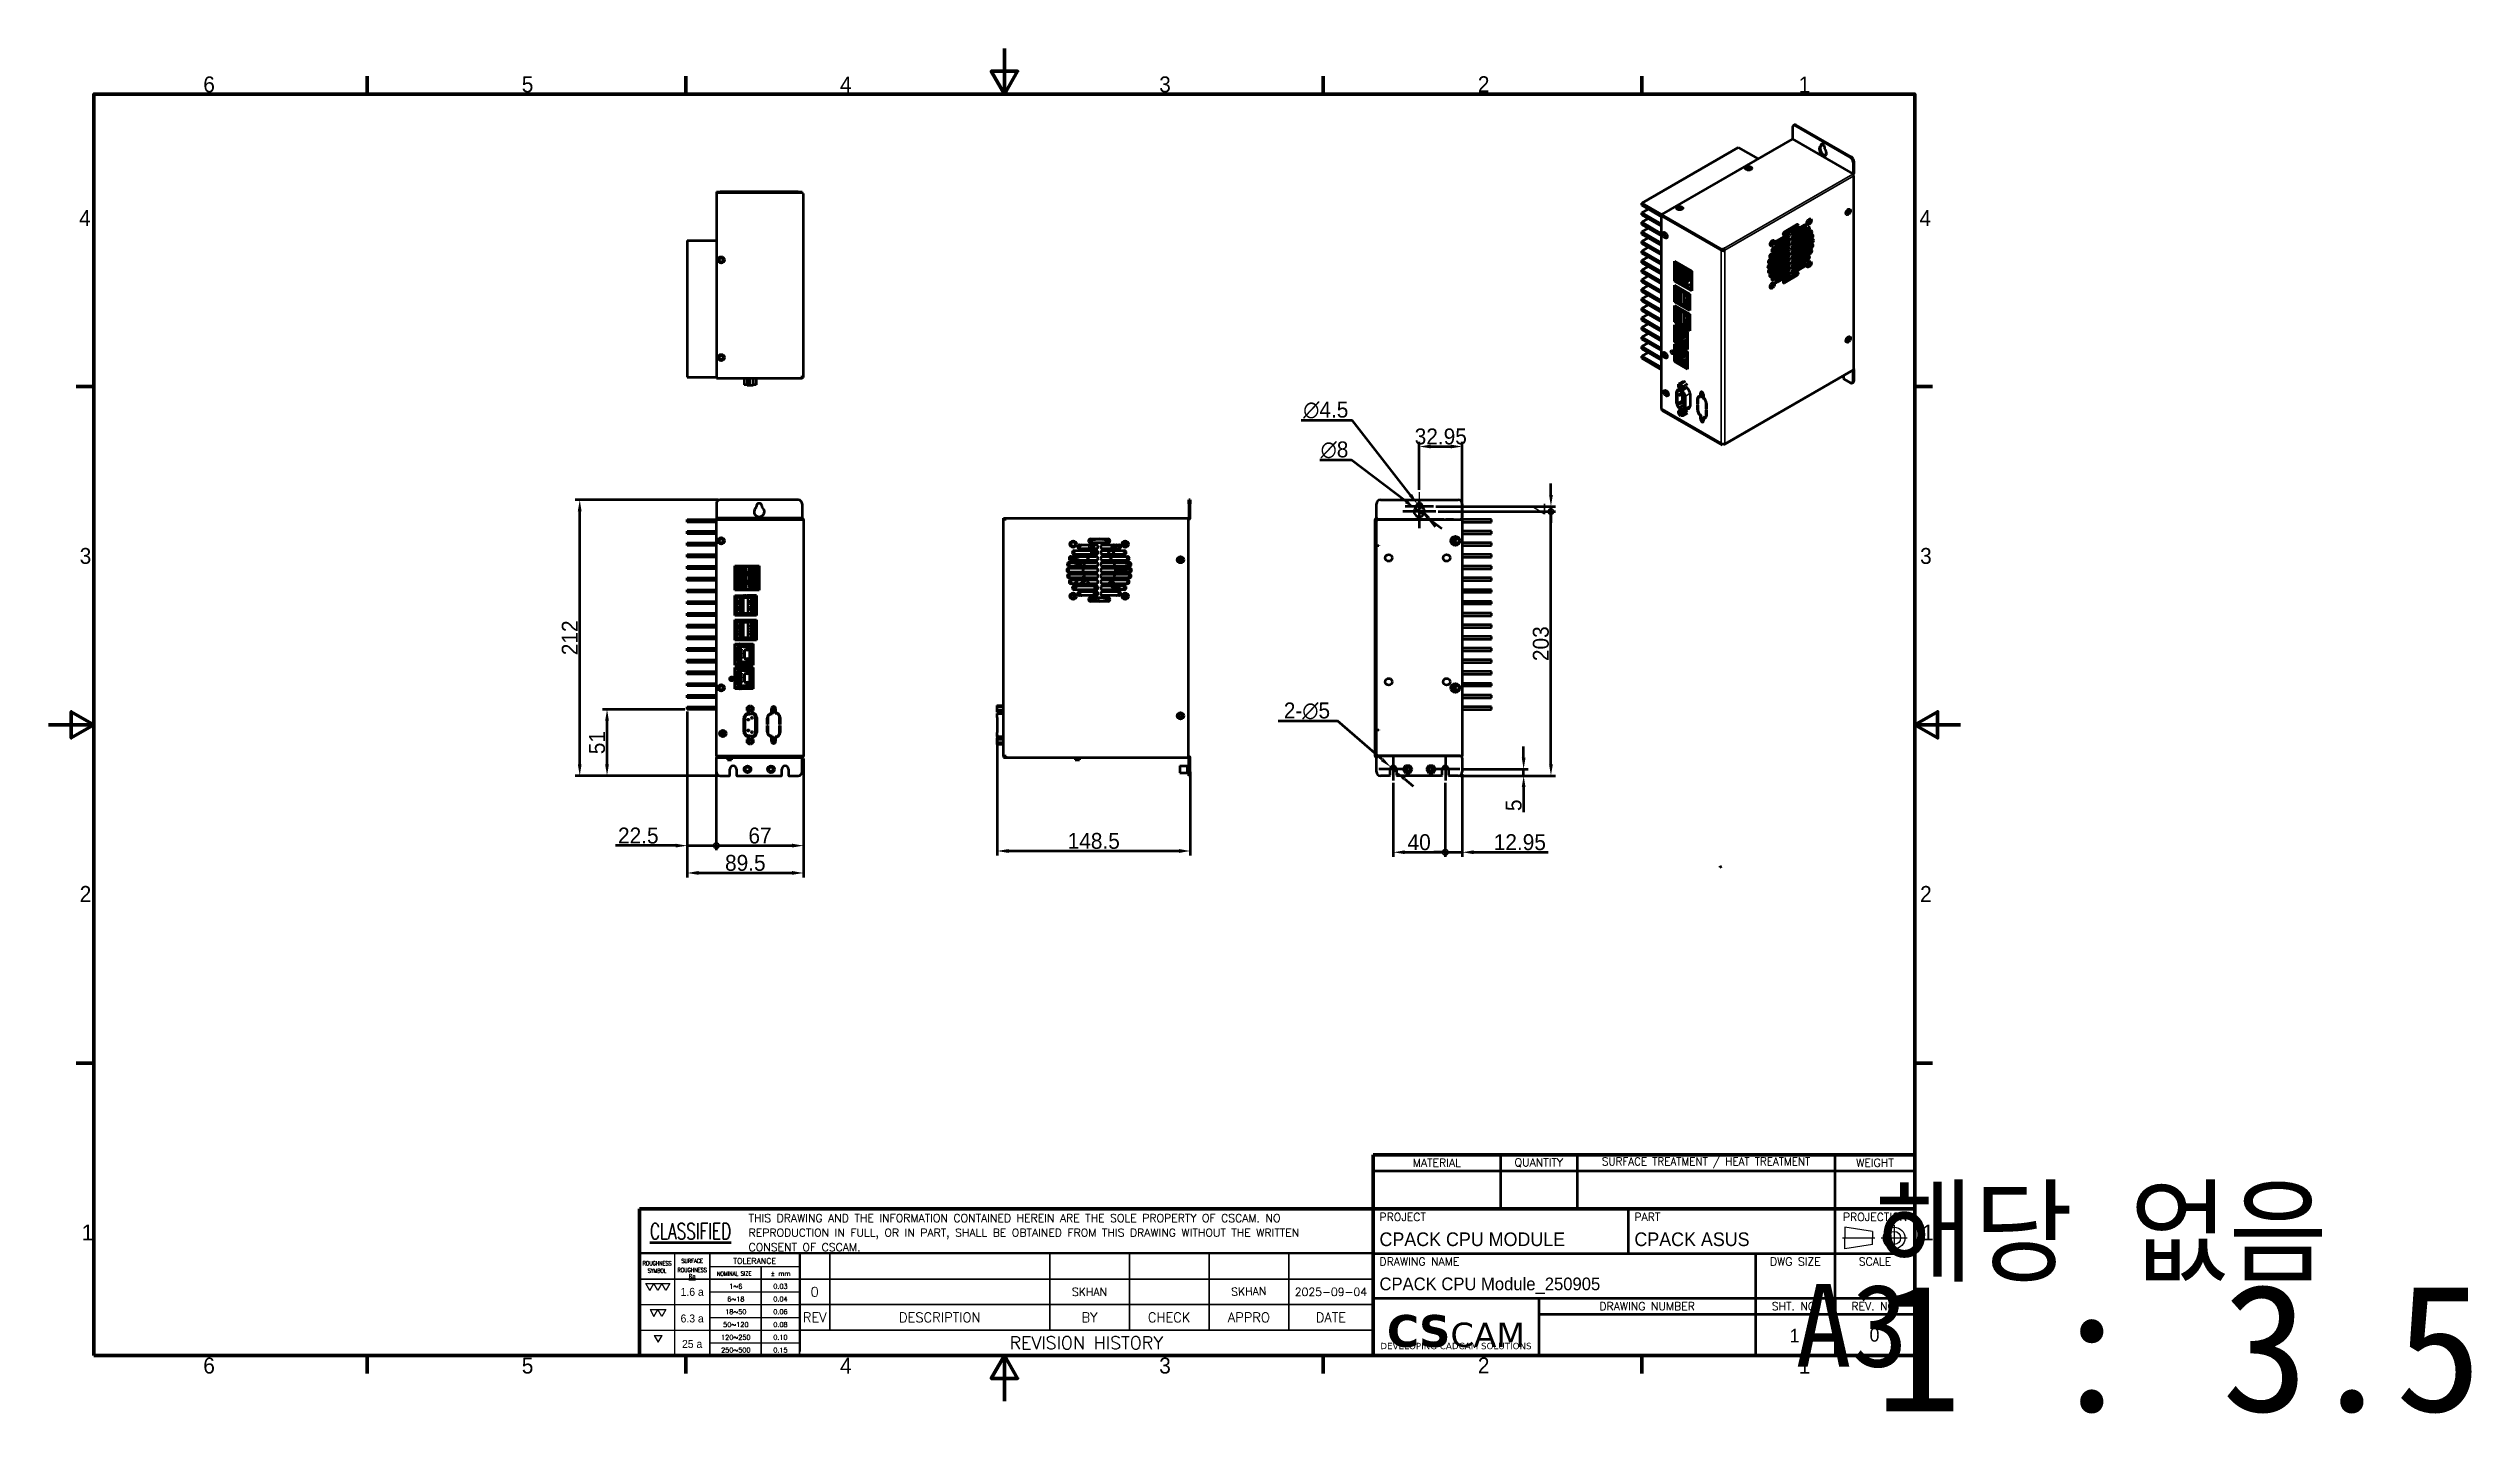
# Model space of a CAD drawing. Header units: millimetres. Extents: x 0 to 1863, y -9 to 1040.
import ezdxf
from ezdxf.enums import TextEntityAlignment as Align

# ---------------------------------------------------------------- set-up
doc = ezdxf.new("R2018")
doc.units = ezdxf.units.MM
doc.header["$LTSCALE"] = 3.5
doc.layers.get('0').update_dxf_attribs({"lineweight": 25})
for name, color, linetype, lineweight, true_color in [('AM_1', 7, 'Continuous', 50, 0x990000), ('DL', 7, 'Continuous', 25, 0xadadad), ('기호(ISO)', 1, 'Continuous', 25, 0xff0000), ('중심 표식(ISO)', 3, 'Continuous', 25, 0x00ff00)]:
    doc.layers.add(name, color=color, linetype=linetype, lineweight=lineweight, true_color=true_color)
for name, color, linetype, lineweight in [('AM_BOR', 7, 'Continuous', 50), ('경계(ISO)', 7, 'Continuous', 70), ('외형선(ISO)', 7, 'Continuous', 50), ('제목(ISO)', 7, 'Continuous', 50), ('좁은 외형선(ISO)', 7, 'Continuous', 35)]:
    doc.layers.add(name, color=color, linetype=linetype, lineweight=lineweight)
doc.styles.get("Standard").update_dxf_attribs({"font": ''})
doc.styles.add('레이블 텍스트 (ISO)', font='')
doc.styles.add('주 텍스트 (ISO)', font='')
doc.styles.add('텍스트 스타일292', font='RomanS.shx')
doc.styles.add('텍스트 스타일294', font='')
doc.styles.add('텍스트 스타일324', font='')
doc.styles.add('텍스트 스타일97', font='')
doc.styles.get('Standard').set_extended_font_data('Gulim')
doc.styles.get('레이블 텍스트 (ISO)').set_extended_font_data('Gulim')
doc.styles.get('주 텍스트 (ISO)').set_extended_font_data('Gulim')
doc.styles.get('텍스트 스타일294').set_extended_font_data('Gulim')
doc.styles.get('텍스트 스타일324').set_extended_font_data('Gulim')
doc.styles.get('텍스트 스타일97').set_extended_font_data('Gulim')
doc.dimstyles.new('기본값 (ISO)', dxfattribs={"dimscale": 3.5, "dimtxt": 3.5, "dimasz": 2.5, "dimexe": 1, "dimexo": 0.5, "dimgap": 0.4, "dimtad": 1, "dimtoh": 1, "dimdsep": 46, "dimtxsty": '레이블 텍스트 (ISO)', "dimcen": 0.09, "dimdle": 10, "dimclrd": 256, "dimclre": 256, "dimclrt": 6, "dimazin": 2, "dimtfac": 0.714286, "dimtmove": 0, "dimatfit": 3, "dimfxl": 1, "dimtolj": 1, "dimtzin": 0, "dimlwd": -1, "dimlwe": -1, "dimarcsym": 0})

msp = doc.modelspace()

# ---------------------------------------------------------------- texts
at = {"layer": '기호(ISO)', "char_height": 10.5, "attachment_point": 5, "style": '주 텍스트 (ISO)'}
for s, insert, width in [('\\fGulim|b0|i0;{\\H10.5000;0}', (1404.0024, 50.9286), 61.431316), ('\\fGulim|b0|i0;{\\H10.5000;1}', (1342.5749, 50.3541), 60.421639)]:
    msp.add_mtext(s, dxfattribs=dict(at, insert=insert, width=width))

# ---------------------------------------------------------------- blocks, each defined once
blk = doc.blocks.new('경계 Default Border')
at = {"layer": '경계(ISO)'}
for p, q in [((70, 287), (70, 290.9)), ((140, 287), (140, 290.9)), ((280, 287), (280, 290.9)), ((350, 287), (350, 290.9)), ((10, 222.75), (6.1, 222.75)), ((410, 222.75), (413.9, 222.75)), ((10, 74.25), (6.1, 74.25)), ((410, 74.25), (413.9, 74.25)), ((70, 10), (70, 6.1)), ((140, 10), (140, 6.1)), ((280, 10), (280, 6.1)), ((350, 10), (350, 6.1))]:
    blk.add_line(p, q, dxfattribs=at)
at = {"layer": '경계(ISO)', "flags": 128}
for points in [[(210, 297), (210, 287), (207.11, 292), (212.89, 292), (210, 287)], [(10, 10), (10, 287), (410, 287), (410, 10), (10, 10)], [(0, 148.5), (10, 148.5), (5, 151.39), (5, 145.61), (10, 148.5)], [(420, 148.5), (410, 148.5), (415, 151.39), (415, 145.61), (410, 148.5)], [(210, 0), (210, 10), (207.11, 5), (212.89, 5), (210, 10)]]:
    blk.add_lwpolyline(points, dxfattribs=at)
at = {"layer": '경계(ISO)', "char_height": 3.5, "attachment_point": 7}
for s, insert in [('6', (34.01, 287.32)), ('5', (103.98, 287.32)), ('4', (173.88, 287.32)), ('3', (244.01, 287.32)), ('2', (314.01, 287.4)), ('1', (384.47, 287.31)), ('4', (6.73, 258.04)), ('4', (411.03, 258.04)), ('3', (6.86, 183.79)), ('3', (411.16, 183.79)), ('2', (6.86, 109.62)), ('2', (411.16, 109.62)), ('1', (7.32, 35.29)), ('1', (411.62, 35.29)), ('6', (34.01, 6.02)), ('5', (103.98, 6.02)), ('4', (173.88, 6.02)), ('3', (244.01, 6.02)), ('2', (314.01, 6.1)), ('1', (384.47, 6.01))]:
    blk.add_mtext(s, dxfattribs=dict(at, insert=insert))
blk = doc.blocks.new('제목 블록 JIS')
at = {"color": 4, "linetype": 'Continuous', "lineweight": 25, "true_color": 0x00ffff}
for p, q in [((164.55, 16.46), (164.55, -5.94)), ((172.39, 13.66), (191.99, 13.66)), ((172.39, 8.06), (192.13, 8.06)), ((156.85, 5.26), (191.99, 5.26)), ((172.39, 2.46), (192.13, 2.46)), ((156.85, -0.34), (191.99, -0.34)), ((172.39, -3.14), (191.99, -3.14))]:
    blk.add_line(p, q, dxfattribs=at)
at = {"color": 7, "linetype": 'Continuous', "lineweight": 25}
blk.add_line((436.99, 20.52), (436.99, -5.94), dxfattribs=at)
at = {"color": 3, "linetype": 'Continuous', "lineweight": 25, "true_color": 0x00ff00}
for p, q in [((158.23, 9.88), (163.47, 9.88)), ((159.1, 8.36), (158.23, 9.88)), ((159.1, 8.36), (159.97, 9.88)), ((160.85, 8.36), (159.97, 9.88)), ((161.72, 9.88), (160.85, 8.36)), ((162.59, 8.36), (161.72, 9.88)), ((163.47, 9.88), (162.59, 8.36)), ((159.14, 4.16), (162.63, 4.16)), ((159.14, 4.16), (160.01, 2.64)), ((160.01, 2.64), (160.89, 4.16)), ((161.76, 2.64), (160.89, 4.16)), ((162.63, 4.16), (161.76, 2.64)), ((160.08, -1.5), (161.83, -1.5)), ((160.08, -1.5), (160.96, -3.01)), ((160.96, -3.01), (161.83, -1.5))]:
    blk.add_line(p, q, dxfattribs=at)
at = {"layer": 'AM_1', "color": 4, "linetype": 'Continuous', "lineweight": 30, "true_color": 0x00ffff}
for p, q in [((156.85, 16.46), (191.99, 16.46)), ((172.25, 16.46), (172.25, -5.94))]:
    blk.add_line(p, q, dxfattribs=at)
at = {"layer": 'AM_1', "color": 5, "lineweight": 100, "true_color": 0x0000ff}
blk.add_line((156.85, 16.46), (156.85, -5.94), dxfattribs=at)
at = {"layer": 'DL', "color": 253, "linetype": 'Continuous', "lineweight": 25, "true_color": 0xadadad}
for p, q in [((421.59, 22.27), (421.59, 19.9)), ((427.73, 21.32), (421.59, 22.27)), ((427.73, 21.32), (427.73, 19.9)), ((432.45, 22.74), (432.45, 17.07)), ((421.11, 19.9), (428.2, 19.9)), ((421.59, 17.54), (421.59, 19.9)), ((427.73, 18.49), (421.59, 17.54)), ((427.73, 18.49), (427.73, 19.9)), ((429.62, 19.9), (435.29, 19.9))]:
    blk.add_line(p, q, dxfattribs=at)
for radius in [2.36, 1.42]:
    blk.add_circle((432.45, 19.9), radius, dxfattribs=at)
at = {"layer": '제목(ISO)', "color": 5, "lineweight": 100, "true_color": 0x0000ff}
for p, q in [((317.99, 38.16), (373.99, 38.16)), ((317.99, 38.16), (317.99, -5.94)), ((373.99, 38.16), (436.99, 38.16)), ((436.99, -5.94), (436.99, 38.16)), ((156.85, 26.26), (317.99, 26.26)), ((156.85, 16.46), (156.85, 26.26)), ((317.99, 26.26), (436.99, 26.26)), ((191.99, -5.94), (156.85, -5.94)), ((317.99, -5.94), (191.99, -5.94)), ((317.99, -5.94), (436.99, -5.94))]:
    blk.add_line(p, q, dxfattribs=at)
at = {"layer": '제목(ISO)', "color": 5, "true_color": 0x0000ff}
for p, q in [((345.99, 38.16), (345.99, 26.26)), ((362.79, 38.16), (362.79, 26.26)), ((419.49, 26.26), (419.49, 38.16)), ((317.99, 34.66), (436.99, 34.66)), ((373.99, 26.26), (373.99, 16.46)), ((419.49, 16.46), (419.49, 26.26)), ((317.99, 16.46), (436.99, 16.46)), ((401.99, 16.46), (401.99, 6.66)), ((419.49, 6.66), (419.49, 16.46)), ((317.99, 6.66), (436.99, 6.66))]:
    blk.add_line(p, q, dxfattribs=at)
at = {"layer": '제목(ISO)', "color": 4, "lineweight": 30, "true_color": 0x00ffff}
for p, q in [((156.99, 16.6), (317.99, 16.6)), ((191.99, -5.94), (191.99, 16.46)), ((191.99, 16.46), (317.99, 16.46)), ((192.13, -5), (192.13, 16.46)), ((198.64, 16.46), (198.64, -0.34)), ((246.94, 16.46), (246.94, -0.34)), ((264.44, 16.46), (264.44, -0.34)), ((281.94, 16.46), (281.94, -0.34)), ((299.44, 16.46), (299.44, -0.34)), ((183.59, 13.66), (183.59, -5.94)), ((191.99, 10.86), (317.99, 10.86)), ((191.99, 5.26), (317.99, 5.26)), ((191.99, -0.34), (317.99, -0.34))]:
    blk.add_line(p, q, dxfattribs=at)
at = {"layer": '제목(ISO)', "color": 4, "linetype": 'Continuous', "lineweight": 30, "true_color": 0x00ffff}
blk.add_line((156.85, 10.86), (191.99, 10.86), dxfattribs=at)
at = {"layer": '제목(ISO)', "color": 5, "lineweight": 50, "true_color": 0x0000ff}
for p, q in [((354.39, 6.66), (354.39, -5.94)), ((401.99, 6.66), (401.99, -5.94)), ((419.49, 6.66), (419.49, -5.94)), ((354.39, 3.16), (436.99, 3.16))]:
    blk.add_line(p, q, dxfattribs=at)
at = {"color": 5, "true_color": 0x0000ff, "insert": (336.19, -0.58), "char_height": 3.5, "width": 32.9, "attachment_point": 5, "line_spacing_factor": 1.8}
blk.add_mtext('\\fVerdana|b1|i0;{\\H7.0000;CS}\\fVerdana|b0|i0;{\\H5.3200;CAM}', dxfattribs=at)
at = {"layer": 'AM_1', "color": 4, "true_color": 0x00ffff, "style": '텍스트 스타일294'}
blk.add_text('1.6 a', height=1.75, dxfattribs=at).set_placement((168.4, 8.06), align=Align.MIDDLE_CENTER)
at = {"layer": 'AM_1', "color": 4, "true_color": 0x00ffff, "attachment_point": 5}
for s, insert, char_height, width, line_spacing_factor in [('\\FRomanS|b0|i0;\\W0.88;{\\H0.8890;ROUGHNESS\\P}\\FRomanS|b0|i0;\\W0.88;{\\H0.8890;SYMBOL}', (160.7, 13.51), 0.889, 7.2277, 1.093904), ('\\FRomanS|b0|i0;\\W0.83;{\\H0.9100;SURFACE\\P}\\FRomanS|b0|i0;\\W0.83;{\\H0.9100;ROUGHNESS}', (168.4, 13.86), 0.91, 7, 1.318681), ('\\FRomanS|b0|i0;{\\H1.2600;TOLERANCE}', (182.12, 14.85), 1.26, 11.2, 0.4), ('\\FRomanS|b0|i0;{\\H1.0500;± mm}', (187.82, 12.08), 1.05, 29.4236, 0.48368), ('\\FRomanS|b0|i0;{\\H1.0500;6~18}', (177.99, 6.48), 1.05, 8.4, 0.420591), ('\\FRomanS|b0|i0;{\\H1.0500;1~6}', (177.99, 9.28), 1.05, 8.4, 0.420591), ('\\FRomanS|b0|i0;{\\H1.0500;0.03}', (187.79, 9.28), 1.05, 5.6, 0.420591), ('\\FRomanS|b0|i0;{\\H1.0500;0.04}', (187.79, 6.48), 1.05, 5.6, 0.420591), ('\\fGulim|b0|i0;{\\H1.7500;6.3 a}', (168.4, 2.21), 1.75, 6.9086, 0.420591), ('\\FRomanS|b0|i0;{\\H1.0500;50~120}', (177.99, 0.88), 1.05, 8.4, 0.420591), ('\\FRomanS|b0|i0;{\\H1.0500;18~50}', (177.99, 3.68), 1.05, 8.4, 0.420591), ('\\FRomanS|b0|i0;{\\H1.0500;0.06}', (187.79, 3.68), 1.05, 5.6, 0.420591), ('\\FRomanS|b0|i0;{\\H1.0500;0.08}', (187.79, 0.88), 1.05, 5.6, 0.420591), ('\\fGulim|b0|i0;{\\H1.7500;25 a}', (168.4, -3.39), 1.75, 5.9383, 0.420591), ('\\FRomanS|b0|i0;{\\H1.0500;250~500}', (177.99, -4.72), 1.05, 8.4, 0.420591), ('\\FRomanS|b0|i0;{\\H1.0500;120~250}', (177.99, -1.92), 1.05, 8.4, 0.420591), ('\\FRomanS|b0|i0;{\\H1.0500;0.10}', (187.79, -1.92), 1.05, 5.6, 0.420591), ('\\FRomanS|b0|i0;{\\H1.0500;0.15}', (187.79, -4.72), 1.05, 5.6, 0.420591)]:
    blk.add_mtext(s, dxfattribs=dict(at, insert=insert, char_height=char_height, width=width, line_spacing_factor=line_spacing_factor))
at = {"layer": 'AM_1', "color": 4, "true_color": 0x00ffff, "insert": (168.4, 11.5), "char_height": 0.889, "attachment_point": 5, "line_spacing_factor": 0.420591}
blk.add_mtext('\\FRomanS|b0|i0;{\\H0.8890;\\LRa}\\l', dxfattribs=at)
at = {"layer": 'AM_1', "color": 4, "true_color": 0x00ffff, "insert": (177.63, 12.06), "char_height": 0.91, "width": 10.5, "attachment_point": 5, "rotation": 0.5269}
blk.add_mtext('\\FRomanS|b0|i0;\\W0.90;{\\H0.9100;NOMINAL SIZE}', dxfattribs=at)
at = {"layer": 'AM_BOR', "color": 7}
for tag, height, style, p in [('프로젝트', 3, '텍스트 스타일97', (319.39, 19.61)), ('설명', 3, '텍스트 스타일97', (375.39, 19.61)), ('부품_번호', 2.79, '텍스트 스타일324', (319.39, 9.81))]:
    blk.add_attdef(tag, text='', height=height, dxfattribs=dict(at, style=style)).set_placement(p, align=Align.MIDDLE_LEFT)
at = {"layer": 'AM_BOR', "style": '텍스트 스타일97'}
blk.add_attdef('스톡_번호', text='', height=3, dxfattribs=at).set_placement((378.19, -1.39), align=Align.MIDDLE_CENTER)
at = {"layer": '제목(ISO)', "color": 5, "true_color": 0x0000ff, "style": '주 텍스트 (ISO)'}
for s, insert, char_height, width, attachment_point in [('\\FRomanS|b0|i0;{\\H1.7500;MATERIAL}', (331.99, 36.41), 1.75, 13.3, 5), ('\\FRomanS|b0|i0;{\\H1.7500;QUANTITY}', (354.39, 36.41), 1.75, 13.3, 5), ('\\FRomanS|b0|i0;\\W0.95;{\\H1.7500;SURFACE TREATMENT / HEAT TREATMENT}', (391.14, 36.41), 1.75, 56, 5), ('\\FRomanS|b0|i0;{\\H1.7500;WEIGHT}', (428.24, 36.41), 1.75, 13.3, 5), ('\\FRomanS|b0|i0;{\\H1.7500;PROJECT}', (319.39, 24.51), 1.75, 21.0746, 4), ('\\FRomanS|b0|i0;{\\H1.7500;PART}', (375.39, 24.51), 1.75, 28.938, 4), ('\\FRomanS|b0|i0;{\\H1.7500;PROJECTION}', (428.24, 24.51), 1.75, 17.5, 5), ('\\FRomanS|b0|i0;{\\H1.7500;DRAWING NAME}', (319.39, 14.71), 1.75, 58.3261, 4), ('\\FRomanS|b0|i0;{\\H1.7500;DWG SIZE}', (410.74, 14.71), 1.75, 17.5, 5), ('\\FRomanS|b0|i0;{\\H1.7500;SCALE}', (428.24, 14.71), 1.75, 17.5, 5), ('\\FRomanS|b0|i0;{\\H1.7500;DRAWING NUMBER}', (378.19, 4.91), 1.75, 42, 5), ('\\FRomanS|b0|i0;{\\H1.7500;SHT. NO.}', (410.74, 4.91), 1.75, 17.5, 5), ('\\FRomanS|b0|i0;{\\H1.7500;REV. NO.}', (428.24, 4.91), 1.75, 17.5, 5), ('\\fVerdana|b0|i0;{\\H1.4000;DEVELOPING CADCAM SOLUTIONS}', (336.19, -3.84), 1.4, 35, 5)]:
    blk.add_mtext(s, dxfattribs=dict(at, insert=insert, char_height=char_height, width=width, attachment_point=attachment_point))
at = {"layer": '제목(ISO)', "color": 8, "true_color": 0x808080, "insert": (168.05, 21.36), "char_height": 3.5, "width": 21, "attachment_point": 5, "style": '주 텍스트 (ISO)'}
blk.add_mtext('\\FRomanS|b0|i1;\\W0.70;{\\H3.5000;\\LCLASSIFIED}', dxfattribs=at)
at = {"layer": '제목(ISO)', "color": 5, "true_color": 0x0000ff, "insert": (180.79, 21.06), "char_height": 1.75, "width": 136.5, "attachment_point": 4, "line_spacing_factor": 1.093904, "style": '주 텍스트 (ISO)'}
blk.add_mtext('\\FRomanS|b0|i0;{\\H1.7500;THIS DRAWING AND THE INFORMATION CONTAINED HEREIN ARE THE SOLE PROPERTY OF CSCAM. NO REPRODUCTION IN FULL, OR IN PART, SHALL BE OBTAINED FROM THIS DRAWING WITHOUT THE WRITTEN CONSENT OF CSCAM.\\P}', dxfattribs=at)
at = {"layer": '제목(ISO)', "color": 7, "attachment_point": 5, "style": '주 텍스트 (ISO)'}
for s, insert, char_height, width in [('\\FRomanS|b0|i0;{\\H2.1000;0}', (195.32, 8.06), 2.1, 7), ('\\FRomanS|b0|i0;{\\H2.1000;REV}', (195.32, 2.46), 2.1, 7), ('\\FRomanS|b0|i0;{\\H2.1000;DESCRIPTION}', (222.79, 2.46), 2.1, 21), ('\\FRomanS|b0|i0;{\\H2.1000;BY}', (255.69, 2.46), 2.1, 7), ('\\FRomanS|b0|i0;{\\H2.1000;CHECK}', (273.19, 2.46), 2.1, 11.9), ('\\FRomanS|b0|i0;{\\H2.1000;APPRO}', (290.69, 2.46), 2.1, 11.9), ('\\FRomanS|b0|i0;{\\H2.1000;DATE}', (308.72, 2.46), 2.1, 11.9), ('\\FRomanS|b0|i0;{\\H2.8000;REVISION HISTORY}', (254.99, -3.14), 2.8, 49)]:
    blk.add_mtext(s, dxfattribs=dict(at, insert=insert, char_height=char_height, width=width))
at = {"layer": '제목(ISO)', "color": 7, "insert": (290.66, 8.18), "char_height": 1.75, "width": 9.8, "attachment_point": 5, "rotation": 1.4128, "style": '주 텍스트 (ISO)'}
blk.add_mtext('\\FRomanS|b0|i0;{\\H1.7500;SKHAN}', dxfattribs=at)
at = {"layer": '제목(ISO)', "color": 1, "lineweight": 211, "true_color": 0xff0000, "flags": 64}
blk.add_attdef('재질', text='', height=3.5, dxfattribs=at).set_placement((331.99, 30.46), align=Align.MIDDLE_CENTER)
at = {"layer": '제목(ISO)', "color": 7, "lineweight": 30, "width": 0.98, "flags": 104}
blk.add_attdef('질량\\P1;', text='', height=3, dxfattribs=at).set_placement((428.24, 30.46), align=Align.MIDDLE_CENTER)
at = {"layer": '제목(ISO)', "style": '텍스트 스타일292'}
blk.add_attdef('작성자', text='', height=1.75, dxfattribs=at).set_placement((255.69, 8.06), align=Align.MIDDLE_CENTER)
at = {"layer": '제목(ISO)', "color": 7, "style": '텍스트 스타일292'}
blk.add_attdef('작성_날짜', text='', height=1.75, dxfattribs=at).set_placement((308.72, 8.06), align=Align.MIDDLE_CENTER)
at = {"layer": '제목(ISO)', "lineweight": 30, "flags": 104}
for tag, p in [('시트_크기', (410.74, 9.81)), ('초기_뷰_축척', (428.24, 9.81))]:
    blk.add_attdef(tag, text='', height=3, dxfattribs=at).set_placement(p, align=Align.MIDDLE_CENTER)
blk = doc.blocks.new('*D12')
at = {"layer": 'Defpoints', "color": 0}
for p in [(491, 531.6), (580.5, 495.7), (580.5, 405.9)]:
    blk.add_point(p, dxfattribs=at)
at = {"layer": '제목(ISO)'}
for p, q in [((491, 529.9), (491, 402.4)), ((580.5, 494), (580.5, 402.4)), ((499.8, 405.9), (571.8, 405.9))]:
    blk.add_line(p, q, dxfattribs=at)
for points in [[(499.8, 407.4), (499.8, 404.5), (491, 405.9)], [(571.8, 404.5), (571.8, 407.4), (580.5, 405.9)]]:
    blk.add_solid(points, dxfattribs=at)
at = {"layer": '제목(ISO)', "color": 0, "insert": (535.8, 413.6), "char_height": 12.25, "attachment_point": 5, "style": '레이블 텍스트 (ISO)'}
blk.add_mtext('\\A1;89.5', dxfattribs=at)
blk = doc.blocks.new('_DotSmall')
at = {"color": 0, "linetype": 'ByBlock', "const_width": 0.5}
blk.add_lwpolyline([(-0.0625, 0, 1), (0.0625, 0, 1)], format="xyb", close=True, dxfattribs=at)
blk = doc.blocks.new('*D13')
at = {"layer": 'Defpoints', "color": 0}
for p in [(491, 531.6), (513.5, 496.2), (513.5, 426.9)]:
    blk.add_point(p, dxfattribs=at)
at = {"layer": '제목(ISO)'}
for p, q in [((491, 529.9), (491, 423.4)), ((513.5, 494.5), (513.5, 423.4)), ((482.3, 426.9), (435.9, 426.9)), ((491, 426.9), (513.5, 426.9)), ((513.5, 426.9), (522.3, 426.9))]:
    blk.add_line(p, q, dxfattribs=at)
blk.add_solid([(482.3, 425.5), (482.3, 428.4), (491, 426.9)], dxfattribs=at)
at = {"layer": '제목(ISO)', "linetype": 'ByBlock', "xscale": 8.75, "yscale": 8.75, "zscale": 8.75, "rotation": 180}
blk.add_blockref('_DotSmall', (513.5, 426.9), dxfattribs=at)
at = {"layer": '제목(ISO)', "color": 0, "insert": (453.5, 434.6), "char_height": 12.25, "attachment_point": 5, "style": '레이블 텍스트 (ISO)'}
blk.add_mtext('\\A1;22.5', dxfattribs=at)
blk = doc.blocks.new('*D15')
at = {"layer": 'Defpoints', "color": 0}
for p in [(513.5, 496.2), (580.5, 495.7), (580.5, 426.9)]:
    blk.add_point(p, dxfattribs=at)
at = {"layer": '제목(ISO)'}
for p, q in [((513.5, 494.5), (513.5, 423.4)), ((580.5, 494), (580.5, 423.4)), ((513.5, 426.9), (571.8, 426.9))]:
    blk.add_line(p, q, dxfattribs=at)
blk.add_solid([(571.8, 425.5), (571.8, 428.4), (580.5, 426.9)], dxfattribs=at)
at = {"layer": '제목(ISO)', "linetype": 'ByBlock', "xscale": 8.75, "yscale": 8.75, "zscale": 8.75, "rotation": 180}
blk.add_blockref('_DotSmall', (513.5, 426.9), dxfattribs=at)
at = {"layer": '제목(ISO)', "color": 0, "insert": (547.1, 434.6), "char_height": 12.25, "attachment_point": 5, "style": '레이블 텍스트 (ISO)'}
blk.add_mtext('\\A1;67', dxfattribs=at)
blk = doc.blocks.new('*D16')
at = {"layer": 'Defpoints', "color": 0}
for p in [(429.5, 531.6), (491, 531.6), (516.5, 480.6)]:
    blk.add_point(p, dxfattribs=at)
at = {"layer": '제목(ISO)'}
for p, q in [((489.3, 531.6), (426, 531.6)), ((429.5, 489.4), (429.5, 522.9)), ((514.8, 480.6), (426, 480.6))]:
    blk.add_line(p, q, dxfattribs=at)
for points in [[(430.9, 522.9), (428, 522.9), (429.5, 531.6)], [(428, 489.4), (430.9, 489.4), (429.5, 480.6)]]:
    blk.add_solid(points, dxfattribs=at)
at = {"layer": '제목(ISO)', "color": 0, "insert": (421.8, 506.1), "char_height": 12.25, "attachment_point": 5, "rotation": 90, "style": '레이블 텍스트 (ISO)'}
blk.add_mtext('\\A1;51', dxfattribs=at)
blk = doc.blocks.new('*D17')
at = {"layer": 'Defpoints', "color": 0}
for p in [(408.5, 692.6), (516.5, 692.6), (516.5, 480.6)]:
    blk.add_point(p, dxfattribs=at)
at = {"layer": '제목(ISO)'}
for p, q in [((514.8, 692.6), (405, 692.6)), ((408.5, 489.4), (408.5, 683.9)), ((514.8, 480.6), (405, 480.6))]:
    blk.add_line(p, q, dxfattribs=at)
for points in [[(409.9, 683.9), (407, 683.9), (408.5, 692.6)], [(407, 489.4), (409.9, 489.4), (408.5, 480.6)]]:
    blk.add_solid(points, dxfattribs=at)
at = {"layer": '제목(ISO)', "color": 0, "insert": (400.8, 586.6), "char_height": 12.25, "attachment_point": 5, "rotation": 90, "style": '레이블 텍스트 (ISO)'}
blk.add_mtext('\\A1;212', dxfattribs=at)
blk = doc.blocks.new('*D18')
at = {"layer": 'Defpoints', "color": 0}
for p in [(729.4, 513.8), (877.9, 483.6), (877.9, 422.8)]:
    blk.add_point(p, dxfattribs=at)
at = {"layer": '제목(ISO)'}
for p, q in [((729.4, 512.1), (729.4, 419.3)), ((877.9, 481.9), (877.9, 419.3)), ((738.2, 422.8), (869.2, 422.8))]:
    blk.add_line(p, q, dxfattribs=at)
for points in [[(738.2, 424.3), (738.2, 421.3), (729.4, 422.8)], [(869.2, 421.3), (869.2, 424.3), (877.9, 422.8)]]:
    blk.add_solid(points, dxfattribs=at)
at = {"layer": '제목(ISO)', "color": 0, "insert": (803.7, 430.5), "char_height": 12.25, "attachment_point": 5, "style": '레이블 텍스트 (ISO)'}
blk.add_mtext('\\A1;148.5', dxfattribs=at)
blk = doc.blocks.new('*D19')
at = {"layer": 'Defpoints', "color": 0}
for p in [(1085.3, 485.6), (1134.2, 485.6), (1084, 480.6)]:
    blk.add_point(p, dxfattribs=at)
at = {"layer": '제목(ISO)'}
for p, q in [((1134.2, 494.4), (1134.2, 503.1)), ((1087, 485.6), (1137.7, 485.6)), ((1134.2, 480.6), (1134.2, 485.6)), ((1085.7, 480.6), (1137.7, 480.6)), ((1134.2, 471.9), (1134.2, 452.7))]:
    blk.add_line(p, q, dxfattribs=at)
for points in [[(1132.8, 494.4), (1135.7, 494.4), (1134.2, 485.6)], [(1135.7, 471.9), (1132.8, 471.9), (1134.2, 480.6)]]:
    blk.add_solid(points, dxfattribs=at)
at = {"layer": '제목(ISO)', "color": 0, "insert": (1126.6, 457.9), "char_height": 12.25, "attachment_point": 5, "rotation": 90, "style": '레이블 텍스트 (ISO)'}
blk.add_mtext('\\A1;5', dxfattribs=at)
blk = doc.blocks.new('*D20')
at = {"layer": 'Defpoints', "color": 0}
for p in [(1066.8, 683.6), (1155.2, 683.6), (1084, 480.6)]:
    blk.add_point(p, dxfattribs=at)
at = {"layer": '제목(ISO)'}
for p, q in [((1068.5, 683.6), (1158.7, 683.6)), ((1155.2, 489.4), (1155.2, 683.6)), ((1085.7, 480.6), (1158.7, 480.6))]:
    blk.add_line(p, q, dxfattribs=at)
blk.add_solid([(1153.8, 489.4), (1156.7, 489.4), (1155.2, 480.6)], dxfattribs=at)
at = {"layer": '제목(ISO)', "linetype": 'ByBlock', "xscale": 8.75, "yscale": 8.75, "zscale": 8.75, "rotation": 90}
blk.add_blockref('_DotSmall', (1155.2, 683.6), dxfattribs=at)
at = {"layer": '제목(ISO)', "color": 0, "insert": (1147.5, 582.1), "char_height": 12.25, "attachment_point": 5, "rotation": 90, "style": '레이블 텍스트 (ISO)'}
blk.add_mtext('\\A1;203', dxfattribs=at)
blk = doc.blocks.new('*D21')
at = {"layer": 'Defpoints', "color": 0}
for p in [(1065, 687.6), (1066.8, 683.6), (1155.2, 687.6)]:
    blk.add_point(p, dxfattribs=at)
at = {"layer": '제목(ISO)'}
for p, q in [((1155.2, 696.4), (1155.2, 705.1)), ((1066.8, 687.6), (1158.7, 687.6)), ((1068.5, 683.6), (1158.7, 683.6)), ((1155.2, 683.6), (1155.2, 687.6)), ((1155.2, 683.6), (1155.2, 674.9))]:
    blk.add_line(p, q, dxfattribs=at)
blk.add_solid([(1153.8, 696.4), (1156.7, 696.4), (1155.2, 687.6)], dxfattribs=at)
at = {"layer": '제목(ISO)', "linetype": 'ByBlock', "xscale": 8.75, "yscale": 8.75, "zscale": 8.75, "rotation": 90}
blk.add_blockref('_DotSmall', (1155.2, 683.6), dxfattribs=at)
at = {"layer": '제목(ISO)', "color": 0, "insert": (1147.5, 685.6), "char_height": 12.25, "attachment_point": 5, "rotation": 90, "style": '레이블 텍스트 (ISO)'}
blk.add_mtext('\\A1;4', dxfattribs=at)
blk = doc.blocks.new('*D22')
at = {"layer": 'Defpoints', "color": 0}
for p in [(1034, 476.9), (1074, 476.9), (1074, 421.8)]:
    blk.add_point(p, dxfattribs=at)
at = {"layer": '제목(ISO)'}
for p, q in [((1034, 475.1), (1034, 418.3)), ((1074, 475.1), (1074, 418.3)), ((1042.8, 421.8), (1074, 421.8))]:
    blk.add_line(p, q, dxfattribs=at)
blk.add_solid([(1042.8, 423.3), (1042.8, 420.4), (1034, 421.8)], dxfattribs=at)
at = {"layer": '제목(ISO)', "linetype": 'ByBlock', "xscale": 8.75, "yscale": 8.75, "zscale": 8.75}
blk.add_blockref('_DotSmall', (1074, 421.8), dxfattribs=at)
at = {"layer": '제목(ISO)', "color": 0, "insert": (1053.9, 429.5), "char_height": 12.25, "attachment_point": 5, "style": '레이블 텍스트 (ISO)'}
blk.add_mtext('\\A1;40', dxfattribs=at)
blk = doc.blocks.new('*D23')
at = {"layer": 'Defpoints', "color": 0}
for p in [(1074, 476.9), (1087, 483.6), (1087, 421.8)]:
    blk.add_point(p, dxfattribs=at)
at = {"layer": '제목(ISO)'}
for p, q in [((1074, 475.1), (1074, 418.3)), ((1087, 481.9), (1087, 418.3)), ((1074, 421.8), (1065.3, 421.8)), ((1074, 421.8), (1087, 421.8)), ((1095.7, 421.8), (1153, 421.8))]:
    blk.add_line(p, q, dxfattribs=at)
blk.add_solid([(1095.7, 423.3), (1095.7, 420.4), (1087, 421.8)], dxfattribs=at)
at = {"layer": '제목(ISO)', "linetype": 'ByBlock', "xscale": 8.75, "yscale": 8.75, "zscale": 8.75}
blk.add_blockref('_DotSmall', (1074, 421.8), dxfattribs=at)
at = {"layer": '제목(ISO)', "color": 0, "insert": (1131.3, 429.5), "char_height": 12.25, "attachment_point": 5, "style": '레이블 텍스트 (ISO)'}
blk.add_mtext('\\A1;12.95', dxfattribs=at)
blk = doc.blocks.new('*D24')
at = {"layer": 'Defpoints', "color": 0}
for p in [(1087, 733.6), (1054, 698.6), (1087, 677.4)]:
    blk.add_point(p, dxfattribs=at)
at = {"layer": '제목(ISO)'}
for p, q in [((1054, 700.4), (1054, 737.1)), ((1062.8, 733.6), (1078.2, 733.6)), ((1087, 679.2), (1087, 737.1))]:
    blk.add_line(p, q, dxfattribs=at)
for points in [[(1062.8, 735.1), (1062.8, 732.2), (1054, 733.6)], [(1078.2, 732.2), (1078.2, 735.1), (1087, 733.6)]]:
    blk.add_solid(points, dxfattribs=at)
at = {"layer": '제목(ISO)', "color": 0, "insert": (1070.5, 741.3), "char_height": 12.25, "attachment_point": 5, "style": '레이블 텍스트 (ISO)'}
blk.add_mtext('\\A1;32.95', dxfattribs=at)
blk = doc.blocks.new('*D25')
at = {"layer": 'Defpoints', "color": 0}
for p in [(1052.6, 689.4), (1055.4, 685.8)]:
    blk.add_point(p, dxfattribs=at)
at = {"layer": '제목(ISO)'}
for p, q in [((963.3, 754), (1002.4, 754)), ((1047.3, 696.3), (1002.4, 754)), ((1055.4, 685.8), (1052.6, 689.4)), ((1060.8, 678.9), (1066.2, 672))]:
    blk.add_line(p, q, dxfattribs=at)
for points in [[(1046.1, 695.4), (1048.4, 697.2), (1052.6, 689.4)], [(1061.9, 679.8), (1059.6, 678), (1055.4, 685.8)]]:
    blk.add_solid(points, dxfattribs=at)
at = {"layer": '제목(ISO)', "color": 0, "insert": (982.1, 761.6), "char_height": 12.25, "attachment_point": 5, "style": '레이블 텍스트 (ISO)'}
blk.add_mtext('\\A1;∅4.5', dxfattribs=at)
blk = doc.blocks.new('*D26')
at = {"layer": 'Defpoints', "color": 0}
for p in [(1050.8, 686), (1057.2, 681.2)]:
    blk.add_point(p, dxfattribs=at)
at = {"layer": '제목(ISO)'}
for p, q in [((977.4, 723.4), (1001.5, 723.4)), ((1043.8, 691.3), (1001.5, 723.4)), ((1057.2, 681.2), (1050.8, 686)), ((1064.2, 675.9), (1071.2, 670.7))]:
    blk.add_line(p, q, dxfattribs=at)
for points in [[(1043, 690.1), (1044.7, 692.5), (1050.8, 686)], [(1065.1, 677.1), (1063.3, 674.8), (1057.2, 681.2)]]:
    blk.add_solid(points, dxfattribs=at)
at = {"layer": '제목(ISO)', "color": 0, "insert": (988.8, 731), "char_height": 12.25, "attachment_point": 5, "style": '레이블 텍스트 (ISO)'}
blk.add_mtext('\\A1;∅8', dxfattribs=at)
blk = doc.blocks.new('*D27')
at = {"layer": 'Defpoints', "color": 0}
for p in [(1032.1, 487.3), (1035.9, 484)]:
    blk.add_point(p, dxfattribs=at)
at = {"layer": '제목(ISO)'}
for p, q in [((945.6, 522.7), (991, 522.7)), ((1025.5, 493), (991, 522.7)), ((1035.9, 484), (1032.1, 487.3)), ((1042.5, 478.3), (1049.2, 472.6))]:
    blk.add_line(p, q, dxfattribs=at)
for points in [[(1024.5, 491.9), (1026.4, 494.1), (1032.1, 487.3)], [(1043.5, 479.4), (1041.6, 477.2), (1035.9, 484)]]:
    blk.add_solid(points, dxfattribs=at)
at = {"layer": '제목(ISO)', "color": 0, "insert": (967.6, 530.4), "char_height": 12.25, "attachment_point": 5, "style": '레이블 텍스트 (ISO)'}
blk.add_mtext('\\A1;\\fGulim|b0|i0;2-∅5', dxfattribs=at)

# ---------------------------------------------------------------- dimensions: what is measured, and where the dimension line sits
at = {"layer": '제목(ISO)', "color": 0}
for p1, p2, picture, middle in [((1055.4018, 685.8467), (1052.6367, 689.3969), '*D25', (982.1394, 753.953)), ((1057.2096, 681.209), (1050.8289, 686.0346), '*D26', (988.7625, 723.3522))]:
    dim = msp.add_diameter_dim_2p(p1=p1, p2=p2, dimstyle='기본값 (ISO)', override={"dimgap": 0.4, "dimtih": 1, "dimdec": 2, "dimlfac": 1, "dimclrt": 0, "dimtol": 0, "dimlim": 0, "dimtp": 0, "dimtm": 0, "dimtdec": 2, "dimatfit": 2}, dxfattribs=at)
    dim.commit()
    dim.dimension.update_dxf_attribs({"geometry": picture, "text_midpoint": middle, "dimtype": 163})
for base, p1, p2, angle, override, picture, middle in [((1086.9692, 733.6218), (1054.0192, 698.6218), (1086.9692, 677.4218), 180, {"dimgap": 0.4, "dimtoh": 0, "dimdec": 2, "dimclrt": 0, "dimtol": 0, "dimlim": 0, "dimtp": 0, "dimtm": 0, "dimtdec": 2, "dimtofl": 0, "dimatfit": 1}, '*D24', (1070.4942, 733.6218)), ((408.478, 692.6218), (516.5281, 480.6218), (516.5281, 692.6218), 90, {"dimgap": 0.4, "dimtoh": 0, "dimdec": 2, "dimclrt": 0, "dimtol": 0, "dimlim": 0, "dimtp": 0, "dimtm": 0, "dimtdec": 2, "dimtofl": 0, "dimatfit": 1}, '*D17', (408.478, 586.6218)), ((1155.2257, 687.6218), (1066.7692, 683.6218), (1065.0192, 687.6218), 90, {"dimgap": 0.4, "dimtoh": 0, "dimdec": 2, "dimblk1": 'DotSmall', "dimsah": 1, "dimdle": 0, "dimclrt": 0, "dimtol": 0, "dimlim": 0, "dimtp": 0, "dimtm": 0, "dimtdec": 2, "dimtofl": 1, "dimatfit": 1}, '*D21', (1155.2257, 685.6218)), ((1155.2257, 683.6218), (1083.9692, 480.6218), (1066.7692, 683.6218), 90, {"dimgap": 0.4, "dimtoh": 0, "dimdec": 2, "dimblk2": 'DotSmall', "dimsah": 1, "dimdle": 0, "dimclrt": 0, "dimtol": 0, "dimlim": 0, "dimtp": 0, "dimtm": 0, "dimtdec": 2, "dimtofl": 0, "dimatfit": 1}, '*D20', (1155.2257, 582.0868)), ((429.478, 531.6218), (516.5281, 480.6218), (491.0281, 531.6218), 90, {"dimgap": 0.4, "dimtoh": 0, "dimdec": 2, "dimclrt": 0, "dimtol": 0, "dimlim": 0, "dimtp": 0, "dimtm": 0, "dimtdec": 2, "dimtofl": 0, "dimatfit": 1}, '*D16', (429.478, 506.1218)), ((513.5281, 426.9396), (491.0281, 531.6218), (513.5281, 496.2218), 180, {"dimgap": 0.4, "dimtoh": 0, "dimdec": 2, "dimblk2": 'DotSmall', "dimsah": 1, "dimdle": 0, "dimclrt": 0, "dimtol": 0, "dimlim": 0, "dimtp": 0, "dimtm": 0, "dimtdec": 2, "dimtofl": 1, "dimatfit": 1}, '*D13', (453.5202, 426.9396)), ((1134.2257, 485.6218), (1083.9692, 480.6218), (1085.2692, 485.6218), 90, {"dimgap": 0.4, "dimtoh": 0, "dimdec": 2, "dimclrt": 0, "dimtol": 0, "dimlim": 0, "dimtp": 0, "dimtm": 0, "dimtdec": 2, "dimtofl": 1, "dimatfit": 1}, '*D19', (1134.2257, 457.8967)), ((580.5281, 426.9396), (513.5281, 496.2218), (580.5281, 495.7218), 180, {"dimgap": 0.4, "dimtoh": 0, "dimdec": 2, "dimblk1": 'DotSmall', "dimsah": 1, "dimdle": 0, "dimclrt": 0, "dimtol": 0, "dimlim": 0, "dimtp": 0, "dimtm": 0, "dimtdec": 2, "dimtofl": 0, "dimatfit": 1}, '*D15', (547.0981, 426.9396)), ((1074.0192, 421.8415), (1034.0192, 476.8718), (1074.0192, 476.8718), 180, {"dimgap": 0.4, "dimtoh": 0, "dimdec": 2, "dimblk2": 'DotSmall', "dimsah": 1, "dimdle": 0, "dimclrt": 0, "dimtol": 0, "dimlim": 0, "dimtp": 0, "dimtm": 0, "dimtdec": 2, "dimtofl": 0, "dimatfit": 1}, '*D22', (1053.9492, 421.8415)), ((1086.9692, 421.8415), (1074.0192, 476.8718), (1086.9692, 483.6218), 180, {"dimgap": 0.4, "dimtoh": 0, "dimdec": 2, "dimblk1": 'DotSmall', "dimsah": 1, "dimdle": 0, "dimclrt": 0, "dimtol": 0, "dimlim": 0, "dimtp": 0, "dimtm": 0, "dimtdec": 2, "dimtofl": 1, "dimatfit": 1}, '*D23', (1131.3465, 421.8415))]:
    dim = msp.add_linear_dim(base=base, p1=p1, p2=p2, angle=angle, dimstyle='기본값 (ISO)', override=override, dxfattribs=at)
    dim.commit()
    dim.dimension.update_dxf_attribs({"geometry": picture, "text_midpoint": middle, "dimtype": 160})
for base, p1, p2, picture, middle in [((580.5281, 405.9396), (491.0281, 531.6218), (580.5281, 495.7218), '*D12', (535.8131, 405.9396)), ((877.9228, 422.8005), (729.4228, 513.8018), (877.9228, 483.6218), '*D18', (803.6728, 422.8005))]:
    dim = msp.add_linear_dim(base=base, p1=p1, p2=p2, dimstyle='기본값 (ISO)', override={"dimgap": 0.4, "dimtoh": 0, "dimdec": 2, "dimclrt": 0, "dimtol": 0, "dimlim": 0, "dimtp": 0, "dimtm": 0, "dimtdec": 2, "dimtofl": 0, "dimatfit": 1}, dxfattribs=at)
    dim.commit()
    dim.dimension.update_dxf_attribs({"geometry": picture, "text_midpoint": middle, "dimtype": 160})
dim = msp.add_diameter_dim_2p(p1=(1035.9142, 483.9911), p2=(1032.1242, 487.2524), text='\\fGulim|b0|i0;2-<>', dimstyle='기본값 (ISO)', override={"dimgap": 0.4, "dimtih": 1, "dimdec": 2, "dimlfac": 1, "dimclrt": 0, "dimtol": 0, "dimlim": 0, "dimtp": 0, "dimtm": 0, "dimtdec": 2, "dimatfit": 2}, dxfattribs=at)
dim.commit()
dim.dimension.update_dxf_attribs({"geometry": '*D27', "text_midpoint": (967.5713, 522.6725), "dimtype": 163})

# ---------------------------------------------------------------- linework, layer by layer
at = {"layer": '외형선(ISO)'}
for p, q in [((1340.6414, 969.8013), (1240.2323, 911.83)), ((1340.995, 978.9869), (1340.995, 970.4137)), ((1341.6163, 980.3602), (1342.3234, 980.7685)), ((1385.472, 955.7576), (1343.1163, 980.2116)), ((1386.1791, 956.1658), (1343.8234, 980.6199)), ((1299.2757, 963.4735), (1225.0295, 920.6074)), ((1299.2757, 963.4735), (1314.4785, 954.6961)), ((1362.7674, 964.2669), (1363.4745, 964.6752)), ((1387.5933, 952.0833), (1387.5933, 943.5101)), ((1388.3004, 943.9184), (1388.3004, 952.4916)), ((1388.0176, 793.1114), (1388.0176, 941.5505)), ((513.5281, 929.4625), (516.5281, 929.4625)), ((513.5281, 929.4625), (513.5281, 928.4625)), ((516.5281, 928.4625), (513.5281, 928.4625)), ((513.5281, 928.4625), (513.5281, 927.9625)), ((513.5281, 927.9625), (513.5281, 785.9625)), ((576.4281, 929.4625), (516.5281, 929.4625)), ((576.4281, 928.4625), (516.5281, 928.4625)), ((576.4281, 929.4625), (579.4281, 929.4625)), ((579.4281, 928.4625), (576.4281, 928.4625)), ((579.4281, 928.4625), (579.4281, 929.4625)), ((579.4281, 928.4625), (579.4281, 927.9625)), ((579.4281, 927.9625), (580.5281, 927.9625)), ((580.5281, 787.9625), (580.5281, 927.9625)), ((1225.0295, 920.6074), (1240.2323, 911.83)), ((1225.0295, 918.9744), (1225.0295, 920.6074)), ((1240.2323, 910.197), (1225.0295, 918.9744)), ((1229.9792, 916.1166), (1225.0295, 913.2589)), ((1225.0295, 913.2589), (1240.2323, 904.4816)), ((1225.0295, 911.6259), (1225.0295, 913.2589)), ((1240.2323, 902.8486), (1225.0295, 911.6259)), ((1229.9792, 908.7682), (1225.0295, 905.9104)), ((1225.0295, 905.9104), (1240.2323, 897.1331)), ((1225.0295, 904.2774), (1225.0295, 905.9104)), ((1240.2323, 895.5001), (1225.0295, 904.2774)), ((1229.9792, 901.4197), (1225.0295, 898.562)), ((1225.0295, 898.562), (1240.2323, 889.7846)), ((1225.0295, 896.929), (1225.0295, 898.562)), ((1240.2323, 888.1516), (1225.0295, 896.929)), ((1286.8306, 884.9265), (1240.2323, 911.83)), ((1240.2323, 911.83), (1240.2323, 911.0135)), ((1240.2323, 911.0135), (1286.8306, 884.11)), ((1240.2323, 762.9011), (1240.2323, 910.5236)), ((1240.5101, 910.8531), (1240.3358, 910.7525)), ((1240.5858, 910.7278), (1286.1942, 884.3958)), ((1328.1907, 889.5364), (1337.1059, 894.6836)), ((1328.8978, 891.5777), (1337.813, 896.7249)), ((1337.813, 894.2754), (1328.8978, 889.1282)), ((1334.0778, 896.6096), (1343.6695, 902.1473)), ((1334.7849, 898.6508), (1344.3766, 904.1886)), ((1344.3766, 901.7391), (1334.7849, 896.2013)), ((1340.6414, 896.7249), (1349.5566, 901.872)), ((1340.6414, 893.0506), (1352.4751, 899.8828)), ((1340.6414, 889.3764), (1354.2237, 897.2181)), ((1341.3485, 898.7661), (1350.2637, 903.9133)), ((1341.3485, 895.0919), (1353.1822, 901.9241)), ((1350.2637, 901.4638), (1341.3485, 896.3166)), ((1353.1822, 899.4746), (1341.3485, 892.6424)), ((1341.3485, 891.4176), (1354.9308, 899.2594)), ((1354.9308, 896.8099), (1341.3485, 888.9681)), ((1341.3485, 887.7434), (1355.8903, 896.1391)), ((1341.4742, 895.1644), (1342.7029, 894.455)), ((1343.7264, 896.2606), (1341.6509, 895.0623)), ((1342.6966, 894.4446), (1342.8506, 894.337)), ((1344.3215, 896.6042), (1344.3214, 896.6041)), ((491.0281, 891.9625), (513.5281, 891.9625)), ((491.0281, 891.9625), (491.0281, 786.9625)), ((1229.9792, 894.0712), (1225.0295, 891.2135)), ((1225.0295, 891.2135), (1240.2323, 882.4362)), ((1225.0295, 889.5805), (1225.0295, 891.2135)), ((1240.2323, 880.8032), (1225.0295, 889.5805)), ((1229.9792, 886.7228), (1225.0295, 883.865)), ((1225.0295, 883.865), (1240.2323, 875.0877)), ((1225.0295, 882.232), (1225.0295, 883.865)), ((1240.2323, 873.4547), (1225.0295, 882.232)), ((1229.9792, 879.3743), (1225.0295, 876.5166)), ((1225.0295, 876.5166), (1240.2323, 867.7392)), ((1225.0295, 874.8836), (1225.0295, 876.5166)), ((1250.3085, 875.9654), (1263.4607, 868.372)), ((1250.3085, 860.7786), (1250.3085, 875.9654)), ((1286.8306, 884.9265), (1288.2448, 885.743)), ((1286.8306, 884.11), (1286.8306, 884.9265)), ((1288.2448, 884.9265), (1286.8306, 884.11)), ((1288.2448, 884.9265), (1288.2448, 885.743)), ((1288.3155, 884.804), (1289.0226, 884.3958)), ((1322.2566, 871.4135), (1337.1059, 879.9867)), ((1322.5641, 875.2652), (1337.1059, 883.6609)), ((1322.5641, 867.9168), (1337.1059, 876.3124)), ((1322.9637, 873.4547), (1337.813, 882.0279)), ((1337.813, 879.5784), (1322.9637, 871.0052)), ((1323.2713, 877.3065), (1337.813, 885.7022)), ((1337.813, 883.2527), (1323.2713, 874.857)), ((1323.2713, 869.958), (1337.813, 878.3537)), ((1337.813, 875.9042), (1323.2713, 867.5085)), ((1323.5236, 879.4934), (1337.1059, 887.3351)), ((1324.2307, 881.5346), (1337.813, 889.3764)), ((1337.813, 886.9269), (1324.2307, 879.0851)), ((1325.2722, 884.1772), (1337.1059, 891.0094)), ((1325.9793, 886.2184), (1337.813, 893.0506)), ((1337.813, 890.6011), (1325.9793, 883.7689)), ((1340.6414, 885.7022), (1355.1832, 894.0978)), ((1340.6414, 882.0279), (1355.4907, 890.6011)), ((1340.6414, 878.3537), (1355.1832, 886.7494)), ((1340.6414, 874.6794), (1354.2237, 882.5212)), ((1340.6414, 871.0052), (1352.4751, 877.8374)), ((1355.8903, 893.6896), (1341.3485, 885.2939)), ((1341.3485, 884.0692), (1356.1978, 892.6424)), ((1356.1978, 890.1929), (1341.3485, 881.6197)), ((1341.3485, 880.3949), (1355.8903, 888.7906)), ((1355.8903, 886.3411), (1341.3485, 877.9454)), ((1341.3485, 876.7207), (1354.9308, 884.5624)), ((1354.9308, 882.113), (1341.3485, 874.2712)), ((1341.3485, 873.0465), (1353.1822, 879.8786)), ((1353.1822, 877.4292), (1341.3485, 870.597)), ((1345.3483, 892.1347), (1348.4443, 893.9222)), ((1353.2414, 893.9874), (1353.2414, 893.9875)), ((1240.2323, 866.1062), (1225.0295, 874.8836)), ((1229.9792, 872.0258), (1225.0295, 869.1681)), ((1225.0295, 869.1681), (1240.2323, 860.3908)), ((1225.0295, 867.5351), (1225.0295, 869.1681)), ((1240.2323, 858.7578), (1225.0295, 867.5351)), ((1229.9792, 864.6774), (1225.0295, 861.8196)), ((1225.0295, 861.8196), (1240.2323, 853.0423)), ((1225.0295, 860.1866), (1225.0295, 861.8196)), ((1240.2323, 851.4093), (1225.0295, 860.1866)), ((1229.9792, 857.3289), (1225.0295, 854.4712)), ((1250.3085, 860.7786), (1251.0156, 861.1868)), ((1263.4607, 853.1852), (1250.3085, 860.7786)), ((1250.3085, 844.8569), (1250.3085, 857.5126)), ((1250.3085, 857.5126), (1262.0465, 850.7357)), ((1250.6242, 868.4423), (1250.6242, 872.1901)), ((1250.6242, 864.3517), (1250.6242, 868.1076)), ((1250.6656, 868.3508), (1250.9191, 868.2044)), ((1251.591, 873.0188), (1250.7898, 872.5563)), ((1250.815, 872.5691), (1251.5072, 872.8766)), ((1251.5072, 862.6455), (1250.815, 863.7523)), ((1250.8363, 868.3199), (1250.8363, 872.0676)), ((1250.8363, 864.2292), (1250.8363, 867.9851)), ((1251.6477, 872.612), (1250.9556, 872.3045)), ((1250.9556, 863.8546), (1251.6477, 862.7478)), ((1250.9883, 875.3683), (1250.9883, 873.4784)), ((1250.9883, 863.4752), (1250.9883, 861.6511)), ((1251.0156, 875.5572), (1251.0156, 875.4931)), ((1251.0156, 873.3424), (1251.0156, 872.6866)), ((1251.0156, 861.5579), (1251.0156, 861.1868)), ((1251.0156, 861.1868), (1259.7272, 856.1572)), ((1251.0156, 857.1044), (1251.0156, 855.3906)), ((1251.0401, 861.5367), (1255.8527, 858.7581)), ((1251.1191, 868.1566), (1251.1191, 872.0676)), ((1251.1191, 868.1566), (1252.4863, 868.9459)), ((1251.1191, 868.1484), (1252.4863, 868.9377)), ((1251.1191, 864.2292), (1251.1191, 868.1484)), ((1251.1907, 872.2097), (1251.8829, 872.5172)), ((1251.8829, 862.8977), (1251.1907, 864.0044)), ((1251.665, 873.2472), (1251.3441, 873.0927)), ((1251.5689, 872.9507), (1251.6895, 873.3227)), ((1251.6895, 861.9888), (1251.5689, 862.5001)), ((1251.6141, 869.8426), (1251.6141, 871.1082)), ((1252.2759, 870.388), (1251.6141, 870.0059)), ((1251.6141, 865.7601), (1251.6141, 867.0257)), ((1252.2759, 866.3055), (1251.6141, 865.9234)), ((1251.8918, 873.1323), (1251.7712, 872.7603)), ((1251.7712, 862.4569), (1251.8918, 861.9457)), ((1251.7997, 870.8582), (1251.7997, 871.1031)), ((1251.7997, 867.0206), (1251.7997, 866.7757)), ((1251.8173, 870.7767), (1251.9468, 870.4979)), ((1251.8173, 866.6942), (1251.9468, 866.4154)), ((1251.8262, 871.4756), (1253.4879, 872.435)), ((1253.6045, 870.7468), (1251.8262, 869.7202)), ((1251.8262, 867.3931), (1253.6045, 868.4198)), ((1253.4879, 866.5971), (1251.8262, 865.6377)), ((1252.4897, 873.8891), (1251.829, 873.5076)), ((1251.9129, 873.6923), (1251.8584, 873.5246)), ((1252.6687, 872.9692), (1251.908, 872.53)), ((1251.9291, 870.5793), (1251.9291, 870.8243)), ((1251.9291, 866.7418), (1251.9291, 866.4968)), ((1251.9645, 873.5859), (1252.019, 873.7535)), ((1252.0475, 872.7149), (1252.1681, 873.0869)), ((1252.1681, 861.9986), (1252.0475, 862.5098)), ((1252.0895, 871.3929), (1252.4968, 871.4559)), ((1252.0895, 867.3104), (1252.4968, 867.3734)), ((1252.6262, 871.1771), (1252.2189, 871.1141)), ((1252.2189, 870.3792), (1252.6262, 870.4422)), ((1252.6262, 867.0946), (1252.2189, 867.0316)), ((1252.2189, 866.2967), (1252.6262, 866.3597)), ((1253.9829, 872.4554), (1252.229, 873.468)), ((1252.229, 873.2231), (1253.9829, 872.2105)), ((1253.9829, 860.4529), (1252.229, 861.4655)), ((1252.229, 861.2206), (1253.9829, 860.208)), ((1254.7466, 872.5861), (1252.3664, 873.9603)), ((1254.1243, 860.6979), (1252.3704, 861.7105)), ((1252.4895, 871.625), (1252.4895, 871.4548)), ((1252.4895, 867.5425), (1252.4895, 867.3723)), ((1252.5321, 871.4913), (1252.5082, 871.5428)), ((1252.5321, 867.4088), (1252.5082, 867.4603)), ((1252.5863, 868.9476), (1252.5543, 868.9661)), ((1252.6272, 868.8415), (1252.6046, 868.5304)), ((1252.6116, 868.5337), (1252.6342, 868.8449)), ((1252.6505, 868.4329), (1252.6192, 868.451)), ((1252.9136, 872.0014), (1252.6506, 871.8495)), ((1252.9136, 867.9189), (1252.6506, 867.767)), ((1252.7455, 868.4423), (1253.7354, 869.0139)), ((1253.7354, 869.0057), (1252.7455, 868.4342)), ((1253.5937, 872.4352), (1252.9136, 872.0014)), ((1252.9136, 872.0014), (1253.2672, 871.7973)), ((1253.8238, 868.4995), (1252.9136, 867.9189)), ((1252.9136, 867.9189), (1253.2672, 867.7148)), ((1252.9912, 871.6175), (1253.0151, 871.566)), ((1252.9912, 867.535), (1253.0151, 867.4835)), ((1253.2672, 871.7973), (1253.0041, 871.6454)), ((1253.2672, 867.7148), (1253.0041, 867.5629)), ((1253.0338, 871.4838), (1253.0338, 870.7489)), ((1253.0338, 870.9277), (1253.2672, 871.0624)), ((1253.251, 870.951), (1253.0338, 870.8256)), ((1253.0338, 867.4013), (1253.0338, 866.6665)), ((1253.0338, 866.8452), (1253.2672, 866.9799)), ((1253.1344, 866.8012), (1253.0338, 866.7431)), ((1253.5629, 866.6045), (1253.2094, 866.8086)), ((1253.8238, 871.247), (1253.251, 870.951)), ((1253.6045, 870.7468), (1253.251, 870.951)), ((1253.2672, 871.7973), (1253.9473, 872.231)), ((1253.8238, 871.3501), (1253.2672, 871.0624)), ((1253.2672, 867.7148), (1253.8238, 868.0698)), ((1253.8238, 867.2676), (1253.2672, 866.9799)), ((1253.594, 865.6581), (1253.594, 866.5358)), ((1253.6045, 870.7468), (1253.8238, 870.8602)), ((1253.8238, 868.5597), (1253.6045, 868.4198)), ((1253.8238, 865.1803), (1253.6656, 865.4333)), ((1253.8238, 872.0166), (1253.9652, 872.2207)), ((1253.8238, 871.8616), (1253.9813, 872.0889)), ((1253.8238, 871.8616), (1253.8238, 872.0166)), ((1253.8238, 864.2515), (1253.8238, 871.8616)), ((1253.9813, 863.8423), (1253.8238, 864.2515)), ((1253.8592, 871.4246), (1253.845, 871.4164)), ((1253.845, 871.1715), (1253.845, 871.4164)), ((1253.845, 871.4164), (1253.9864, 871.3348)), ((1253.845, 871.1715), (1253.9864, 871.0898)), ((1253.8592, 870.6081), (1253.845, 870.5999)), ((1253.845, 870.355), (1253.845, 870.5999)), ((1253.845, 870.5999), (1253.9864, 870.5183)), ((1253.845, 870.355), (1253.9864, 870.2733)), ((1253.8592, 869.7916), (1253.845, 869.7834)), ((1253.845, 869.5385), (1253.845, 869.7834)), ((1253.845, 869.7834), (1253.9864, 869.7018)), ((1253.845, 869.5385), (1253.9864, 869.4568)), ((1253.8592, 868.9751), (1253.845, 868.9669)), ((1253.845, 868.722), (1253.845, 868.9669)), ((1253.845, 868.9669), (1253.9864, 868.8853)), ((1253.845, 868.722), (1253.9864, 868.6403)), ((1253.8592, 868.1586), (1253.845, 868.1504)), ((1253.845, 867.9055), (1253.845, 868.1504)), ((1253.845, 868.1504), (1253.9864, 868.0688)), ((1253.845, 867.9055), (1253.9864, 867.8238)), ((1253.8592, 867.3421), (1253.845, 867.3339)), ((1253.845, 867.089), (1253.845, 867.3339)), ((1253.845, 867.3339), (1253.9864, 867.2523)), ((1253.845, 867.089), (1253.9864, 867.0073)), ((1253.8592, 866.5256), (1253.845, 866.5174)), ((1253.845, 866.2725), (1253.845, 866.5174)), ((1253.845, 866.5174), (1253.9864, 866.4358)), ((1253.845, 866.2725), (1253.9864, 866.1908)), ((1253.8592, 865.7091), (1253.845, 865.701)), ((1253.845, 865.456), (1253.845, 865.701)), ((1253.845, 865.701), (1253.9864, 865.6193)), ((1253.845, 865.456), (1253.9864, 865.3744)), ((1253.8592, 864.8926), (1253.845, 864.8845)), ((1253.845, 864.6395), (1253.845, 864.8845)), ((1253.845, 864.8845), (1253.9864, 864.8028)), ((1253.845, 864.6395), (1253.9864, 864.5579)), ((1254.0006, 871.3429), (1253.8592, 871.4246)), ((1254.0006, 870.5264), (1253.8592, 870.6081)), ((1254.0006, 869.7099), (1253.8592, 869.7916)), ((1254.0006, 868.8935), (1253.8592, 868.9751)), ((1254.0006, 868.077), (1253.8592, 868.1586)), ((1254.0006, 867.2605), (1253.8592, 867.3421)), ((1254.0006, 866.444), (1253.8592, 866.5256)), ((1254.0006, 865.6275), (1253.8592, 865.7091)), ((1254.0006, 864.811), (1253.8592, 864.8926)), ((1253.9813, 872.0889), (1253.9851, 872.2092)), ((1253.9813, 872.0889), (1254.1774, 871.9757)), ((1254.1774, 863.7291), (1253.9813, 863.8423)), ((1254.0006, 871.7512), (1253.9864, 871.743)), ((1253.9864, 871.4981), (1253.9864, 871.743)), ((1254.1279, 871.6614), (1253.9864, 871.743)), ((1254.1279, 871.4164), (1253.9864, 871.4981)), ((1253.9864, 871.3348), (1254.0006, 871.3429)), ((1253.9864, 871.0898), (1253.9864, 871.3348)), ((1253.9864, 871.0898), (1254.0006, 871.098)), ((1254.0006, 870.9347), (1253.9864, 870.9265)), ((1253.9864, 870.6816), (1253.9864, 870.9265)), ((1254.1279, 870.8449), (1253.9864, 870.9265)), ((1254.1279, 870.5999), (1253.9864, 870.6816)), ((1253.9864, 870.5183), (1254.0006, 870.5264)), ((1253.9864, 870.2733), (1253.9864, 870.5183)), ((1254.0006, 870.2815), (1253.9864, 870.2733)), ((1254.0006, 870.1182), (1253.9864, 870.11)), ((1254.1279, 870.0284), (1253.9864, 870.11)), ((1253.9864, 869.8651), (1253.9864, 870.11)), ((1254.1279, 869.7834), (1253.9864, 869.8651)), ((1253.9864, 869.7018), (1254.0006, 869.7099)), ((1253.9864, 869.4568), (1253.9864, 869.7018)), ((1254.0006, 869.465), (1253.9864, 869.4568)), ((1254.0006, 869.3017), (1253.9864, 869.2935)), ((1253.9864, 869.0486), (1253.9864, 869.2935)), ((1254.1279, 869.2119), (1253.9864, 869.2935)), ((1254.1279, 868.9669), (1253.9864, 869.0486)), ((1253.9864, 868.8853), (1254.0006, 868.8935)), ((1253.9864, 868.6403), (1253.9864, 868.8853)), ((1254.0006, 868.6485), (1253.9864, 868.6403)), ((1254.0006, 868.4852), (1253.9864, 868.477)), ((1253.9864, 868.2321), (1253.9864, 868.477)), ((1254.1279, 868.3954), (1253.9864, 868.477)), ((1254.1279, 868.1504), (1253.9864, 868.2321)), ((1253.9864, 868.0688), (1254.0006, 868.077)), ((1253.9864, 867.8238), (1253.9864, 868.0688)), ((1254.0006, 867.832), (1253.9864, 867.8238)), ((1254.0006, 867.6687), (1253.9864, 867.6605)), ((1254.1279, 867.5789), (1253.9864, 867.6605)), ((1253.9864, 867.4156), (1253.9864, 867.6605)), ((1254.1279, 867.3339), (1253.9864, 867.4156)), ((1253.9864, 867.2523), (1254.0006, 867.2605)), ((1253.9864, 867.0073), (1253.9864, 867.2523)), ((1254.0006, 867.0155), (1253.9864, 867.0073)), ((1254.0006, 866.8522), (1253.9864, 866.844)), ((1254.1279, 866.7624), (1253.9864, 866.844)), ((1253.9864, 866.5991), (1253.9864, 866.844)), ((1254.1279, 866.5174), (1253.9864, 866.5991)), ((1253.9864, 866.4358), (1254.0006, 866.444)), ((1253.9864, 866.1908), (1253.9864, 866.4358)), ((1254.0006, 866.199), (1253.9864, 866.1908)), ((1254.0006, 866.0357), (1253.9864, 866.0275)), ((1254.1279, 865.9459), (1253.9864, 866.0275)), ((1253.9864, 865.7826), (1253.9864, 866.0275)), ((1254.1279, 865.701), (1253.9864, 865.7826)), ((1253.9864, 865.6193), (1254.0006, 865.6275)), ((1253.9864, 865.3744), (1253.9864, 865.6193)), ((1254.0006, 865.3825), (1253.9864, 865.3744)), ((1254.0006, 865.2192), (1253.9864, 865.2111)), ((1254.1279, 865.1294), (1253.9864, 865.2111)), ((1253.9864, 864.9661), (1253.9864, 865.2111)), ((1254.1279, 864.8845), (1253.9864, 864.9661)), ((1253.9864, 864.8028), (1254.0006, 864.811)), ((1253.9864, 864.5579), (1253.9864, 864.8028)), ((1254.0006, 864.566), (1253.9864, 864.5579)), ((1253.9864, 864.3946), (1254.0006, 864.4027)), ((1253.9864, 864.1496), (1253.9864, 864.3946)), ((1254.1279, 864.3129), (1253.9864, 864.3946)), ((1254.1279, 864.068), (1253.9864, 864.1496)), ((1254.0006, 871.7512), (1254.142, 871.6695)), ((1254.0006, 871.3429), (1254.0006, 871.098)), ((1254.0006, 870.9347), (1254.142, 870.853)), ((1254.0006, 870.5264), (1254.0006, 870.2815)), ((1254.0006, 870.1182), (1254.142, 870.0365)), ((1254.0006, 869.7099), (1254.0006, 869.465)), ((1254.0006, 869.3017), (1254.142, 869.2201)), ((1254.0006, 868.8935), (1254.0006, 868.6485)), ((1254.0006, 868.4852), (1254.142, 868.4036)), ((1254.0006, 868.077), (1254.0006, 867.832)), ((1254.0006, 867.6687), (1254.142, 867.5871)), ((1254.0006, 867.2605), (1254.0006, 867.0155)), ((1254.0006, 866.8522), (1254.142, 866.7706)), ((1254.0006, 866.444), (1254.0006, 866.199)), ((1254.0006, 866.0357), (1254.142, 865.9541)), ((1254.0006, 865.6275), (1254.0006, 865.3825)), ((1254.0006, 865.2192), (1254.142, 865.1376)), ((1254.0006, 864.811), (1254.0006, 864.566)), ((1254.0006, 864.4027), (1254.142, 864.3211)), ((1254.1279, 871.6614), (1254.142, 871.6695)), ((1254.1279, 871.4164), (1254.1279, 871.6614)), ((1254.142, 871.4246), (1254.1279, 871.4164)), ((1254.1279, 870.8449), (1254.142, 870.853)), ((1254.1279, 870.5999), (1254.1279, 870.8449)), ((1254.142, 870.6081), (1254.1279, 870.5999)), ((1254.1279, 870.0284), (1254.142, 870.0365)), ((1254.1279, 869.7834), (1254.1279, 870.0284)), ((1254.142, 869.7916), (1254.1279, 869.7834)), ((1254.1279, 869.2119), (1254.142, 869.2201)), ((1254.1279, 868.9669), (1254.1279, 869.2119)), ((1254.142, 868.9751), (1254.1279, 868.9669)), ((1254.1279, 868.3954), (1254.142, 868.4036)), ((1254.1279, 868.1504), (1254.1279, 868.3954)), ((1254.142, 868.1586), (1254.1279, 868.1504)), ((1254.1279, 867.5789), (1254.142, 867.5871)), ((1254.1279, 867.3339), (1254.1279, 867.5789)), ((1254.142, 867.3421), (1254.1279, 867.3339)), ((1254.1279, 866.7624), (1254.142, 866.7706)), ((1254.1279, 866.5174), (1254.1279, 866.7624)), ((1254.142, 866.5256), (1254.1279, 866.5174)), ((1254.1279, 865.9459), (1254.142, 865.9541)), ((1254.1279, 865.701), (1254.1279, 865.9459)), ((1254.142, 865.7091), (1254.1279, 865.701)), ((1254.1279, 865.1294), (1254.142, 865.1376)), ((1254.1279, 864.8845), (1254.1279, 865.1294)), ((1254.142, 864.8926), (1254.1279, 864.8845)), ((1254.1279, 864.3129), (1254.142, 864.3211)), ((1254.1279, 864.068), (1254.1279, 864.3129)), ((1254.142, 864.0761), (1254.1279, 864.068)), ((1254.142, 871.6695), (1254.142, 871.4246)), ((1254.142, 870.853), (1254.142, 870.6081)), ((1254.142, 870.0365), (1254.142, 869.7916)), ((1254.142, 868.9751), (1254.142, 869.2201)), ((1254.142, 868.1586), (1254.142, 868.4036)), ((1254.142, 867.5871), (1254.142, 867.3421)), ((1254.142, 866.7706), (1254.142, 866.5256)), ((1254.142, 865.9541), (1254.142, 865.7091)), ((1254.142, 865.1376), (1254.142, 864.8926)), ((1254.142, 864.0761), (1254.142, 864.3211)), ((1254.211, 871.9825), (1254.1774, 871.9757)), ((1254.1774, 871.9757), (1254.1774, 863.7291)), ((1254.1774, 863.7291), (1254.3365, 863.697)), ((1254.3365, 871.5981), (1254.3365, 860.657)), ((1255.0294, 860.5416), (1254.3829, 860.1683)), ((1254.5001, 860.236), (1254.7466, 860.0937)), ((1254.5486, 860.5346), (1254.5486, 871.4756)), ((1254.6061, 860.2972), (1254.8527, 860.1549)), ((1254.7122, 860.3585), (1254.842, 860.2835)), ((1255.0162, 860.1141), (1254.9476, 860.0745)), ((1255.0269, 870.5652), (1255.0269, 869.2507)), ((1255.0269, 863.2249), (1255.0269, 861.9104)), ((1255.0294, 872.1778), (1255.0294, 870.8632)), ((1255.0294, 863.5229), (1255.0294, 868.8302)), ((1255.0294, 861.4899), (1255.0294, 860.1753)), ((1255.045, 870.6191), (1255.1176, 870.661)), ((1255.045, 863.2788), (1255.1176, 863.3207)), ((1255.139, 869.1262), (1255.0542, 868.9792)), ((1255.0542, 868.9082), (1255.0542, 868.9792)), ((1255.1123, 868.9456), (1255.0542, 868.9792)), ((1255.1426, 861.7838), (1255.0542, 861.6307)), ((1255.1052, 861.6013), (1255.0542, 861.6307)), ((1255.0542, 861.5679), (1255.0542, 861.6307)), ((1255.1769, 868.983), (1255.0708, 868.9217)), ((1255.1769, 861.6427), (1255.0708, 861.5814)), ((1255.1001, 870.4632), (1255.1708, 870.4223)), ((1255.1708, 869.1078), (1255.1001, 869.1486)), ((1255.1001, 863.1229), (1255.1708, 863.082)), ((1255.1708, 861.7675), (1255.1001, 861.8083)), ((1255.1708, 870.5856), (1255.1955, 870.5999)), ((1255.253, 870.4974), (1255.1708, 870.5448)), ((1255.1708, 863.2453), (1255.1955, 863.2596)), ((1255.253, 863.1571), (1255.1708, 863.2045)), ((1255.8703, 858.7136), (1255.5848, 858.5488)), ((1255.7424, 858.4578), (1256.0076, 858.6109)), ((1255.8456, 858.8179), (1255.8456, 872.535)), ((1255.9005, 858.6759), (1255.8543, 858.5959)), ((1255.8543, 858.5959), (1255.8543, 858.5224)), ((1255.9406, 858.6497), (1255.8735, 858.5335)), ((1256.5588, 858.2927), (1255.9224, 858.6601)), ((1256.5674, 872.1472), (1256.5674, 858.43)), ((1256.6192, 858.3156), (1259.5006, 856.652)), ((1257.2111, 857.9739), (1256.8616, 857.8117)), ((1257.0576, 857.6985), (1257.4071, 857.8607)), ((1257.7429, 857.3029), (1258.0046, 857.3778)), ((1257.9922, 868.4178), (1258.3175, 868.23)), ((1257.9922, 868.2219), (1257.9993, 868.2178)), ((1257.9993, 866.1684), (1257.9922, 866.1725)), ((1258.0396, 865.9491), (1257.9922, 865.9765)), ((1257.9922, 862.9555), (1258.2644, 862.7983)), ((1257.9922, 862.7595), (1257.9993, 862.7554)), ((1257.9993, 860.706), (1257.9922, 860.7101)), ((1258.0329, 860.4907), (1257.9922, 860.5142)), ((1258.0119, 867.6769), (1258.0119, 866.0439)), ((1258.0119, 862.2063), (1258.0119, 860.5734)), ((1258.0983, 868.2831), (1258.1053, 868.279)), ((1258.0983, 862.8208), (1258.1053, 862.8167)), ((1258.1053, 868.279), (1258.169, 868.3158)), ((1258.1053, 862.8167), (1258.169, 862.8534)), ((1258.1584, 867.881), (1258.4942, 868.0749)), ((1258.9715, 867.0033), (1258.1584, 867.4727)), ((1258.1584, 865.8398), (1258.2644, 865.7785)), ((1258.1584, 862.4105), (1258.2644, 862.4717)), ((1258.1584, 862.0022), (1258.2644, 861.941)), ((1258.1584, 860.3692), (1258.9715, 859.8997)), ((1258.2114, 868.2178), (1258.275, 868.2545)), ((1258.2114, 862.7554), (1258.2644, 862.7861)), ((1258.2644, 865.7785), (1258.2644, 863.8598)), ((1258.9715, 863.4515), (1258.2644, 863.8598)), ((1258.2927, 863.8434), (1258.2644, 863.8271)), ((1258.9715, 863.4188), (1258.2644, 863.8271)), ((1258.2644, 863.8271), (1258.2644, 861.941)), ((1258.4059, 868.2148), (1258.4059, 868.1259)), ((1258.4059, 868.1259), (1258.7594, 867.9218)), ((1258.4175, 868.2201), (1258.5235, 868.2814)), ((1258.7594, 867.9014), (1258.4412, 867.7177)), ((1258.4412, 867.636), (1259.2544, 867.1666)), ((1258.4589, 868.3117), (1258.4589, 869.7487)), ((1258.4589, 858.6444), (1258.4589, 860.0814)), ((1258.565, 868.3729), (1258.565, 869.81)), ((1258.565, 858.7056), (1258.565, 860.1345)), ((1258.6003, 869.8304), (1259.4908, 869.3163)), ((1259.3074, 857.9912), (1258.6003, 858.3994)), ((1259.4135, 858.0524), (1258.7064, 858.4607)), ((1258.7594, 867.9218), (1258.7594, 867.4523)), ((1259.0847, 867.2645), (1259.0847, 867.7136)), ((1259.0847, 867.7136), (1259.5797, 867.4278)), ((1259.3675, 867.1339), (1259.3675, 867.5503)), ((1259.4488, 856.7664), (1259.4488, 857.7462)), ((1259.5372, 867.1666), (1259.6079, 867.2074)), ((1259.5549, 857.1543), (1259.5549, 857.8075)), ((1259.5549, 857.1543), (1259.5797, 857.14)), ((1259.5549, 856.8277), (1259.5549, 857.1543)), ((1260.1398, 869.4624), (1259.5797, 869.139)), ((1259.5797, 869.139), (1259.5797, 867.4278)), ((1259.6079, 867.4115), (1259.5797, 867.4278)), ((1259.5797, 859.8149), (1259.5797, 857.14)), ((1259.5797, 857.14), (1259.6256, 857.1665)), ((1260.2761, 869.7021), (1259.5908, 869.3064)), ((1259.6079, 868.8486), (1259.6079, 867.2074)), ((1259.6079, 867.2074), (1259.8908, 867.0441)), ((1259.6079, 859.8207), (1259.6079, 857.3278)), ((1259.7529, 869.169), (1260.5696, 869.6405)), ((1259.8908, 867.0441), (1259.8201, 867.0033)), ((1259.8201, 863.4515), (1260.6863, 863.9516)), ((1259.8201, 863.4188), (1260.6863, 863.919)), ((1259.8908, 859.9406), (1259.8201, 859.8997)), ((1259.8908, 868.6853), (1259.8908, 867.0441)), ((1259.8908, 859.9406), (1259.8908, 857.1645)), ((1260.7514, 869.2836), (1259.9529, 868.8226)), ((1260.5726, 869.7123), (1260.1398, 869.4624)), ((1260.3822, 869.7633), (1260.2761, 869.7021)), ((1260.3176, 869.982), (1260.3176, 869.7936)), ((1260.4236, 870.0433), (1260.4236, 869.8548)), ((1260.4565, 866.8196), (1260.4565, 865.5132)), ((1260.4565, 865.7295), (1260.9407, 866.0091)), ((1260.4565, 865.6765), (1260.9994, 865.9899)), ((1260.4565, 862.1247), (1260.4565, 860.8183)), ((1260.4565, 860.9938), (1260.9833, 861.298)), ((1260.4565, 860.9816), (1260.9994, 861.2951)), ((1260.5696, 869.6732), (1260.5696, 869.5916)), ((1260.6398, 863.2955), (1260.5908, 863.3238)), ((1260.7264, 863.8772), (1260.5962, 863.3653)), ((1260.5979, 867.0645), (1262.2242, 868.0035)), ((1261.789, 866.1192), (1260.5979, 865.4315)), ((1260.5979, 862.3696), (1262.2242, 863.3086)), ((1261.789, 861.4244), (1260.5979, 860.7367)), ((1260.623, 863.3701), (1260.7532, 863.882)), ((1260.8004, 869.9079), (1260.6317, 869.8105)), ((1260.7163, 863.9219), (1260.6756, 863.9455)), ((1260.6898, 863.3005), (1261.6373, 863.8475)), ((1261.6373, 863.8148), (1260.6898, 863.2678)), ((1260.6939, 869.3169), (1262.5818, 868.2269)), ((1262.2455, 868.9506), (1260.7817, 869.7957)), ((1260.8356, 866.8474), (1260.8356, 866.1942)), ((1260.8356, 861.4993), (1260.8356, 862.1525)), ((1260.8478, 866.1388), (1260.8889, 866.0612)), ((1260.8478, 861.4439), (1260.8889, 861.3664)), ((1260.8743, 866.7743), (1260.8743, 866.1211)), ((1260.8743, 861.4262), (1260.8743, 862.0794)), ((1261.2387, 867.2434), (1260.9958, 867.1031)), ((1261.2387, 862.5485), (1260.9958, 862.4083)), ((1261.9515, 867.1277), (1261.0656, 866.9713)), ((1261.0656, 865.9915), (1261.9515, 866.1479)), ((1261.9515, 862.4328), (1261.0656, 862.2765)), ((1261.0656, 861.2967), (1261.9515, 861.453)), ((1261.2387, 867.2434), (1261.8346, 867.3485)), ((1261.2387, 862.5485), (1261.8346, 862.6537)), ((1261.574, 864.3559), (1261.7042, 863.9943)), ((1261.7309, 864.0204), (1261.6007, 864.382)), ((1261.6408, 864.5027), (1263.2566, 865.4356)), ((1263.2566, 865.4029), (1261.6408, 864.4701)), ((1261.9611, 867.4152), (1261.9611, 867.7141)), ((1261.9611, 862.7203), (1261.9611, 863.0193)), ((1261.976, 867.463), (1261.9615, 867.702)), ((1261.976, 862.7681), (1261.9615, 863.0072)), ((1261.9867, 867.814), (1262.3683, 867.5937)), ((1261.9867, 863.1192), (1262.3683, 862.8988)), ((1262.578, 868.2291), (1262.2242, 868.0035)), ((1263.2566, 863.9669), (1262.2242, 863.3086)), ((1262.3586, 867.7625), (1263.0785, 868.2215)), ((1262.3586, 867.7625), (1262.3683, 867.5937)), ((1262.3586, 863.0677), (1263.2566, 863.6402)), ((1262.3586, 863.0677), (1262.3683, 862.8988)), ((1262.3683, 867.5937), (1262.3757, 867.4711)), ((1262.3683, 862.8988), (1262.3757, 862.7762)), ((1262.3736, 866.4477), (1263.2566, 866.9042)), ((1262.3736, 861.7529), (1263.2566, 862.2094)), ((1262.3761, 866.4792), (1262.3761, 867.459)), ((1263.2566, 867.231), (1262.3761, 866.7756)), ((1263.2566, 867.2138), (1262.3761, 866.7585)), ((1262.3761, 861.7843), (1262.3761, 862.7641)), ((1263.2566, 862.5362), (1262.3761, 862.0808)), ((1263.2566, 862.5189), (1262.3761, 862.0637)), ((1262.4576, 868.5832), (1262.4576, 868.5015)), ((1262.7404, 868.6648), (1262.7404, 868.7465)), ((1262.9526, 868.624), (1262.8818, 868.5832)), ((1262.8818, 868.2566), (1262.9526, 868.2974)), ((1263.0445, 868.5709), (1262.9526, 868.624)), ((1262.9526, 868.624), (1262.9526, 868.2974)), ((1263.0445, 868.2443), (1262.9526, 868.2974)), ((1263.2, 859.7854), (1263.2566, 859.8181)), ((1263.2566, 859.7528), (1263.2, 859.7854)), ((1263.2, 859.5405), (1263.2, 859.7854)), ((1263.2566, 859.5078), (1263.2, 859.5405)), ((1263.2, 859.1731), (1263.2, 859.5405)), ((1263.2566, 859.1404), (1263.2, 859.1731)), ((1263.2566, 855.2212), (1263.2566, 867.8769)), ((1263.4607, 868.372), (1263.4607, 853.1852)), ((1323.5236, 864.7965), (1337.1059, 872.6382)), ((1324.2307, 866.8377), (1337.813, 874.6794)), ((1337.813, 872.23), (1324.2307, 864.3882)), ((1325.2722, 862.1318), (1337.1059, 868.964)), ((1325.9793, 864.173), (1337.813, 871.0052)), ((1337.813, 868.5557), (1325.9793, 861.7235)), ((1328.1907, 860.1426), (1337.1059, 865.2897)), ((1328.8978, 862.1838), (1337.813, 867.331)), ((1337.813, 864.8815), (1328.8978, 859.7343)), ((1329.2021, 873.3822), (1330.6163, 872.5657)), ((1334.0778, 859.8672), (1343.6695, 865.405)), ((1334.7849, 861.9085), (1344.3766, 867.4462)), ((1344.3766, 864.9967), (1334.7849, 859.459)), ((1340.6414, 867.331), (1349.5566, 872.4782)), ((1341.3485, 869.3722), (1350.2637, 874.5194)), ((1350.2637, 872.0699), (1341.3485, 866.9227)), ((1347.6785, 875.4725), (1347.679, 875.4731)), ((1225.0295, 854.4712), (1240.2323, 845.6938)), ((1225.0295, 852.8382), (1225.0295, 854.4712)), ((1240.2323, 844.0608), (1225.0295, 852.8382)), ((1229.9792, 849.9804), (1225.0295, 847.1227)), ((1225.0295, 847.1227), (1240.2323, 838.3454)), ((1225.0295, 845.4897), (1225.0295, 847.1227)), ((1240.2323, 836.7124), (1225.0295, 845.4897)), ((1229.9792, 842.632), (1225.0295, 839.7742)), ((1225.0295, 839.7742), (1240.2323, 830.9969)), ((1225.0295, 838.1412), (1225.0295, 839.7742)), ((1250.3085, 844.8569), (1251.0156, 845.2652)), ((1262.0465, 838.08), (1250.3085, 844.8569)), ((1250.3085, 829.4251), (1250.3085, 842.0808)), ((1250.3085, 842.0808), (1262.0465, 835.3039)), ((1250.5511, 855.1689), (1250.5511, 851.0946)), ((1250.9753, 850.8497), (1250.5511, 851.0946)), ((1250.5652, 851.0865), (1250.5511, 851.0783)), ((1250.5511, 851.0783), (1250.5511, 847.004)), ((1250.9753, 850.8334), (1250.5511, 851.0783)), ((1250.5511, 839.737), (1250.5511, 835.6627)), ((1250.8003, 855.4312), (1250.6235, 855.3292)), ((1250.8003, 839.9993), (1250.6235, 839.8973)), ((1250.9753, 855.2098), (1250.7985, 855.3118)), ((1250.7985, 846.5753), (1250.9753, 846.4733)), ((1250.9753, 839.7779), (1250.7985, 839.8799)), ((1251.1521, 855.3118), (1250.9753, 855.4139)), ((1251.1521, 853.843), (1250.9753, 853.7409)), ((1250.9753, 852.8411), (1250.9753, 853.7409)), ((1251.1521, 848.944), (1250.9753, 848.8419)), ((1250.9753, 847.9421), (1250.9753, 848.8419)), ((1251.1521, 839.88), (1250.9753, 839.982)), ((1251.1521, 838.4111), (1250.9753, 838.309)), ((1251.0156, 853.7642), (1251.0156, 853.7642)), ((1251.0156, 848.8652), (1251.0156, 848.8652)), ((1251.0156, 846.4524), (1251.0156, 845.2652)), ((1251.0156, 845.2652), (1251.9652, 844.7169)), ((1251.0156, 841.6726), (1251.0156, 839.9587)), ((1251.1521, 853.843), (1251.1521, 852.9431)), ((1251.1521, 848.944), (1251.1521, 848.0442)), ((1251.1521, 838.4111), (1251.1521, 837.5112)), ((1251.3478, 852.473), (1251.3383, 852.6172)), ((1251.3478, 847.574), (1251.3383, 847.7182)), ((1251.7177, 855.4343), (1251.5056, 855.3119)), ((1253.0842, 853.327), (1251.5056, 852.6322)), ((1251.5056, 852.6322), (1251.594, 852.5811)), ((1253.0842, 848.428), (1251.5056, 847.7332)), ((1251.5056, 847.7332), (1251.594, 847.6822)), ((1251.7177, 840.0024), (1251.5056, 839.88)), ((1251.594, 852.5811), (1251.6824, 852.5301)), ((1251.594, 847.6822), (1251.6824, 847.6311)), ((1251.6373, 853.8033), (1251.6373, 853.5794)), ((1251.6373, 848.9044), (1251.6373, 848.6805)), ((1251.6373, 838.3715), (1251.6373, 838.1475)), ((1251.659, 853.4897), (1251.7321, 853.3517)), ((1251.659, 848.5907), (1251.7321, 848.4527)), ((1251.8945, 855.3323), (1251.6824, 855.2098)), ((1253.0165, 855.0053), (1251.6824, 854.0519)), ((1251.6824, 852.5301), (1253.5633, 853.358)), ((1252.3026, 851.2078), (1251.6824, 850.8497)), ((1252.3026, 851.1915), (1251.6824, 850.8334)), ((1253.5633, 850.497), (1251.6824, 849.153)), ((1251.6824, 847.6311), (1253.5633, 848.459)), ((1251.6824, 846.4733), (1251.8945, 846.5958)), ((1251.8945, 839.9004), (1251.6824, 839.7779)), ((1253.0165, 839.5734), (1251.6824, 838.62)), ((1251.7103, 853.6653), (1251.7103, 853.4414)), ((1251.7103, 848.7663), (1251.7103, 848.5424)), ((1251.7177, 855.4343), (1251.7177, 855.965)), ((1251.7177, 855.4343), (1251.8945, 855.3323)), ((1251.7177, 846.1671), (1251.7177, 846.4937)), ((1251.7177, 840.0024), (1251.7177, 840.5332)), ((1251.7177, 840.0024), (1251.8945, 839.9004)), ((1251.8213, 856.1939), (1252.2069, 856.4166)), ((1251.8213, 840.762), (1252.207, 840.9847)), ((1253.7191, 854.5996), (1251.8903, 854.0913)), ((1253.6542, 849.6826), (1251.8903, 849.1923)), ((1253.7191, 839.1677), (1251.8903, 838.6594)), ((1251.8945, 855.3323), (1251.8945, 855.863)), ((1251.8945, 846.065), (1251.8945, 846.5958)), ((1251.8945, 839.9004), (1251.8945, 840.4311)), ((1251.9634, 853.9532), (1253.8222, 854.4699)), ((1253.5633, 853.3629), (1251.9634, 853.2428)), ((1251.9634, 849.0542), (1253.6542, 849.5243)), ((1253.5633, 848.4639), (1251.9634, 848.3439)), ((1251.9634, 838.5213), (1253.8222, 839.038)), ((1251.9652, 855.7813), (1251.9652, 856.1079)), ((1251.9652, 844.432), (1251.9652, 844.7586)), ((1251.9652, 840.3494), (1251.9652, 840.676)), ((1252.0377, 856.2682), (1252.2145, 856.3702)), ((1252.0377, 840.8363), (1252.2145, 840.9383)), ((1252.0688, 855.5524), (1260.4268, 850.727)), ((1252.0688, 840.1206), (1260.4268, 835.2951)), ((1252.5309, 845.4935), (1252.0713, 845.7588)), ((1252.3541, 845.3914), (1252.0713, 845.5547)), ((1252.1798, 850.6661), (1252.1498, 850.6834)), ((1252.3526, 851.081), (1252.1698, 850.7643)), ((1252.1798, 850.7585), (1252.3626, 851.0752)), ((1252.2127, 856.2508), (1260.0757, 851.7111)), ((1260.0757, 839.4637), (1252.2127, 844.0034)), ((1252.2127, 840.8189), (1260.0757, 836.2792)), ((1252.2198, 850.6701), (1253.4219, 851.3641)), ((1252.2198, 850.6537), (1253.4219, 851.3478)), ((1252.5309, 845.4935), (1252.3188, 845.371)), ((1252.3195, 851.2156), (1252.3526, 851.1964)), ((1253.289, 851.6216), (1253.2559, 851.6407)), ((1253.279, 851.6043), (1253.4619, 851.4987)), ((1253.4719, 851.516), (1253.289, 851.6216)), ((1253.5633, 851.9356), (1253.339, 851.8062)), ((1253.5633, 851.9193), (1253.339, 851.7898)), ((1253.5633, 853.6584), (1253.76, 854.3926)), ((1253.5633, 853.3318), (1253.5633, 853.6584)), ((1253.5633, 853.6584), (1254.2421, 853.2665)), ((1253.5633, 853.3318), (1253.6835, 853.2624)), ((1253.5633, 852.2704), (1253.6542, 852.4663)), ((1253.5633, 851.6989), (1253.5633, 852.2704)), ((1253.5633, 852.2704), (1253.6835, 852.201)), ((1253.5633, 851.6989), (1253.6835, 851.6295)), ((1253.5633, 850.6374), (1253.6542, 850.8333)), ((1253.5633, 850.0659), (1253.5633, 850.6374)), ((1253.5633, 850.6374), (1253.6835, 850.568)), ((1253.5633, 850.0659), (1253.6835, 849.9965)), ((1253.5633, 849.0044), (1253.6542, 849.2003)), ((1253.5633, 848.4329), (1253.5633, 849.0044)), ((1253.5633, 849.0044), (1253.6835, 848.935)), ((1253.5633, 848.4329), (1253.6835, 848.3635)), ((1253.5633, 847.3714), (1253.6542, 847.5673)), ((1253.5633, 846.7999), (1253.5633, 847.3714)), ((1253.5633, 847.3714), (1253.6835, 847.302)), ((1253.5633, 846.7999), (1253.6835, 846.7305)), ((1253.5633, 845.7384), (1253.6542, 845.9343)), ((1253.5633, 845.4118), (1253.5633, 845.7384)), ((1253.5633, 845.7384), (1253.6835, 845.669)), ((1254.2421, 845.0199), (1253.5633, 845.4118)), ((1253.5633, 838.2265), (1253.76, 838.9607)), ((1253.6542, 853.2794), (1253.6542, 852.2418)), ((1253.6542, 851.6464), (1253.6542, 850.6088)), ((1253.6542, 850.0134), (1253.6542, 848.9758)), ((1253.6542, 848.3804), (1253.6542, 847.3428)), ((1253.6542, 846.7474), (1253.6542, 845.7099)), ((1253.8607, 854.5179), (1253.76, 854.3926)), ((1253.8607, 839.086), (1253.76, 838.9607)), ((1253.8456, 854.4991), (1253.8246, 854.5387)), ((1253.8456, 839.0672), (1253.8246, 839.1068)), ((1254.9817, 853.6935), (1254.2421, 853.2665)), ((1254.2421, 853.2665), (1254.2421, 845.0199)), ((1254.2421, 845.0199), (1254.9817, 844.8217)), ((1254.9817, 844.8217), (1255.073, 844.8744)), ((1255.073, 853.5237), (1255.073, 843.5625)), ((1255.1755, 853.6666), (1255.2553, 853.7127)), ((1255.1755, 853.3808), (1257.0705, 852.2867)), ((1257.0705, 842.3255), (1255.1755, 843.4196)), ((1255.3169, 853.6771), (1255.3169, 853.5033)), ((1255.3169, 853.5033), (1257.2827, 852.3684)), ((1257.1694, 842.2854), (1257.2827, 842.22)), ((1257.2827, 852.5422), (1257.2827, 852.3684)), ((1257.2921, 852.3739), (1257.2827, 852.3684)), ((1257.2827, 842.2673), (1257.2827, 842.22)), ((1257.4686, 852.4349), (1257.3887, 852.3888)), ((1257.6453, 852.3328), (1257.5655, 852.2867)), ((1257.5655, 842.3255), (1259.5737, 843.4849)), ((1257.8484, 849.2551), (1257.8484, 850.5827)), ((1257.8484, 844.3561), (1257.8484, 845.6837)), ((1259.4996, 849.8957), (1257.8534, 849.2197)), ((1259.4996, 844.9968), (1257.8534, 844.3207)), ((1257.9609, 843.0436), (1259.6203, 844.0017)), ((1258.9236, 851.5948), (1258.0302, 850.9301)), ((1258.0302, 849.1176), (1259.6646, 849.7889)), ((1259.5824, 847.186), (1258.0302, 846.0311)), ((1258.0302, 844.2187), (1259.6646, 844.8899)), ((1259.5737, 843.7707), (1258.1075, 842.9242)), ((1258.3979, 843.5729), (1258.4903, 843.5196)), ((1258.4213, 850.3499), (1258.4213, 850.6394)), ((1258.4213, 845.4509), (1258.4213, 845.7404)), ((1258.4214, 850.3439), (1258.4253, 850.2148)), ((1258.4214, 845.4449), (1258.4253, 845.3158)), ((1258.4252, 850.5103), (1258.4252, 850.2208)), ((1258.4252, 845.6114), (1258.4252, 845.3219)), ((1258.5903, 843.5295), (1259.6646, 844.1498)), ((1258.7409, 856.8449), (1258.6292, 856.7911)), ((1258.6497, 856.7793), (1258.9306, 856.9811)), ((1259.583, 851.0123), (1258.6791, 850.8998)), ((1259.583, 846.1134), (1258.6791, 846.0009)), ((1258.6835, 850.7555), (1259.5874, 850.868)), ((1259.5737, 849.888), (1258.6835, 849.9809)), ((1258.6835, 845.8565), (1259.5874, 845.969)), ((1259.5737, 844.989), (1258.6835, 845.0819)), ((1259.5737, 850.1883), (1259.7704, 850.9224)), ((1259.5737, 850.1883), (1260.2525, 849.7964)), ((1259.5737, 849.8617), (1259.5737, 850.1883)), ((1259.5737, 849.8617), (1259.6939, 849.7923)), ((1259.5737, 848.8003), (1259.6646, 848.9962)), ((1259.5737, 848.8003), (1259.6939, 848.7309)), ((1259.5737, 848.2287), (1259.5737, 848.8003)), ((1259.5737, 848.2287), (1259.6939, 848.1593)), ((1259.5737, 847.1673), (1259.6646, 847.3632)), ((1259.5737, 847.1673), (1259.6939, 847.0979)), ((1259.5737, 846.5958), (1259.5737, 847.1673)), ((1259.5737, 846.5958), (1259.6939, 846.5263)), ((1259.5737, 845.5343), (1259.6646, 845.7302)), ((1259.5737, 845.5343), (1259.6939, 845.4649)), ((1259.5737, 844.9628), (1259.5737, 845.5343)), ((1259.5737, 844.9628), (1259.6939, 844.8934)), ((1259.5737, 843.9013), (1259.6646, 844.0972)), ((1259.5737, 843.9013), (1259.6939, 843.8319)), ((1259.5737, 843.3298), (1259.5737, 843.9013)), ((1259.5737, 843.3298), (1259.6939, 843.2604)), ((1259.5737, 842.2683), (1259.6646, 842.4642)), ((1259.5737, 842.2683), (1259.6939, 842.1989)), ((1259.5737, 841.9417), (1259.5737, 842.2683)), ((1260.2525, 841.5498), (1259.5737, 841.9417)), ((1259.5852, 850.9402), (1259.583, 851.0123)), ((1259.5852, 846.0412), (1259.583, 846.1134)), ((1259.5874, 850.868), (1259.5852, 850.9402)), ((1259.5874, 845.969), (1259.5852, 846.0412)), ((1259.6256, 856.7868), (1259.7442, 856.8553)), ((1259.6256, 856.6644), (1259.7999, 856.765)), ((1259.6646, 849.8092), (1259.6646, 848.7717)), ((1259.6646, 848.1763), (1259.6646, 847.1387)), ((1259.6646, 846.5433), (1259.6646, 845.5057)), ((1259.6646, 844.9103), (1259.6646, 843.8727)), ((1259.6646, 843.2773), (1259.6646, 842.2397)), ((1259.6999, 855.8867), (1259.6999, 855.9683)), ((1259.7606, 851.1116), (1259.7606, 851.0919)), ((1259.8711, 851.0478), (1259.7704, 850.9224)), ((1262.2455, 854.172), (1259.912, 855.5192)), ((1260.1029, 856.7971), (1260.1948, 856.744)), ((1260.1241, 856.7032), (1260.1948, 856.744)), ((1260.2507, 839.4463), (1260.4275, 839.5484)), ((1260.2525, 849.7964), (1260.9921, 850.2234)), ((1260.2525, 849.7964), (1260.2525, 841.5498)), ((1260.9921, 841.3516), (1260.2525, 841.5498)), ((1260.3232, 851.2824), (1260.3232, 850.9558)), ((1260.3232, 839.9331), (1260.3232, 839.6065)), ((1260.5, 851.3845), (1260.5, 851.0579)), ((1260.5, 840.0352), (1260.5, 839.7086)), ((1260.5, 839.7894), (1262.0465, 838.8965)), ((1260.9356, 850.5174), (1260.5933, 850.7151)), ((1260.8889, 851.0783), (1260.6768, 850.9558)), ((1260.8889, 850.8742), (1260.6768, 850.7517)), ((1260.6768, 840.5455), (1260.8889, 840.668)), ((1260.6768, 840.3414), (1260.8889, 840.4639)), ((1260.8889, 851.0783), (1260.8889, 850.8742)), ((1260.8889, 851.0783), (1261.3485, 850.813)), ((1260.8889, 850.8742), (1261.3485, 850.6088)), ((1261.3485, 840.4026), (1260.8889, 840.668)), ((1260.8889, 840.4639), (1260.8889, 840.668)), ((1261.3485, 840.1985), (1260.8889, 840.4639)), ((1261.1667, 841.4524), (1260.9921, 841.3516)), ((1261.1667, 848.2577), (1261.1667, 849.4453)), ((1261.1667, 846.016), (1261.1667, 846.798)), ((1261.1667, 843.3587), (1261.1667, 844.1381)), ((1261.1667, 840.7088), (1261.1667, 841.899)), ((1261.1671, 846.8038), (1261.2845, 846.8012)), ((1261.1671, 841.9048), (1261.2845, 841.9022)), ((1261.2184, 849.5732), (1261.2184, 850.0275)), ((1261.2184, 846.9054), (1261.2184, 848.0279)), ((1261.2184, 844.2659), (1261.2184, 845.8882)), ((1261.2184, 842.0064), (1261.2184, 843.1289)), ((1261.3131, 847.7724), (1261.3131, 846.8726)), ((1261.3131, 842.8734), (1261.3131, 841.9736)), ((1261.3132, 849.6494), (1261.5253, 849.7719)), ((1261.4899, 849.1392), (1261.3132, 849.2412)), ((1261.4899, 845.7099), (1261.3132, 845.8119)), ((1261.4192, 844.4035), (1261.3132, 844.3422)), ((1261.4899, 843.8319), (1261.3132, 843.934)), ((1261.3132, 840.5047), (1261.4899, 840.4026)), ((1261.3839, 845.7711), (1261.3839, 844.7913)), ((1261.5607, 844.6892), (1261.3839, 844.7913)), ((1261.49, 849.5474), (1261.7021, 849.6699)), ((1261.6667, 849.2412), (1261.49, 849.3433)), ((1261.49, 844.2402), (1261.596, 844.3014)), ((1261.6667, 843.934), (1261.49, 844.036)), ((1261.5253, 850.3026), (1261.5253, 849.7719)), ((1261.7021, 849.6699), (1261.5253, 849.7719)), ((1261.5253, 844.7096), (1261.5253, 844.5872)), ((1261.5607, 844.6892), (1261.5607, 845.681)), ((1261.596, 844.7096), (1261.5607, 844.6892)), ((1261.5985, 840.1737), (1262.0465, 840.4324)), ((1261.8417, 845.7946), (1261.6649, 845.6925)), ((1261.8417, 840.4874), (1261.6649, 840.3853)), ((1261.7021, 850.2006), (1261.7021, 849.6699)), ((1261.7021, 844.4851), (1261.7021, 844.6484)), ((1261.7021, 840.4068), (1261.7021, 840.4026)), ((1261.7374, 845.8528), (1261.7374, 848.7105)), ((1261.7374, 840.5455), (1261.7374, 843.4033)), ((1262.0465, 843.8882), (1261.8447, 843.744)), ((1261.9142, 845.9548), (1261.9142, 848.8126)), ((1262.0465, 848.7872), (1261.9142, 848.6927)), ((1262.0465, 848.6956), (1261.9142, 848.4019)), ((1261.9142, 847.4855), (1262.0422, 847.4629)), ((1262.0465, 847.2925), (1261.9142, 847.2343)), ((1261.9142, 847.0544), (1262.0465, 847.1127)), ((1262.0465, 843.7967), (1261.9142, 843.5029)), ((1261.9142, 840.6476), (1261.9142, 843.5053)), ((1261.9142, 842.5865), (1262.0422, 842.5639)), ((1262.0465, 842.3935), (1261.9142, 842.3353)), ((1261.9142, 842.1554), (1262.0465, 842.2137)), ((1262.0066, 847.8166), (1262.0066, 847.5927)), ((1262.0066, 842.9176), (1262.0066, 842.6937)), ((1262.0465, 850.7357), (1262.0465, 838.08)), ((1262.3955, 854.1572), (1262.6783, 854.3205)), ((1262.4576, 854.2945), (1262.4576, 854.3761)), ((1263.2566, 856.94), (1262.4607, 856.5544)), ((1262.6857, 856.3996), (1263.2566, 856.6762)), ((1262.7375, 854.4192), (1263.4607, 854.0017)), ((1263.258, 854.7048), (1262.7404, 854.4646)), ((1262.7404, 854.5394), (1262.7404, 854.4578)), ((1262.8818, 855.111), (1262.9526, 855.1518)), ((1262.9526, 854.8252), (1262.8818, 854.7844)), ((1262.8913, 854.3305), (1263.4607, 854.5948)), ((1262.9526, 854.8252), (1262.9526, 855.1518)), ((1262.9526, 855.1518), (1263.0445, 855.0987)), ((1262.9526, 854.8252), (1263.0445, 854.7721)), ((1263.4607, 854.7757), (1263.3945, 854.7375)), ((1240.2323, 829.3639), (1225.0295, 838.1412)), ((1229.9792, 835.2835), (1225.0295, 832.4257)), ((1225.0295, 832.4257), (1240.2323, 823.6484)), ((1225.0295, 830.7928), (1225.0295, 832.4257)), ((1240.2323, 822.0154), (1225.0295, 830.7928)), ((1229.9792, 827.935), (1225.0295, 825.0773)), ((1225.0295, 825.0773), (1240.2323, 816.2999)), ((1225.0295, 823.4443), (1225.0295, 825.0773)), ((1240.2323, 814.6669), (1225.0295, 823.4443)), ((1229.9792, 820.5865), (1225.0295, 817.7288)), ((1250.3085, 829.4251), (1251.0156, 829.8334)), ((1262.0465, 822.6482), (1250.3085, 829.4251)), ((1250.3085, 827.1389), (1260.208, 821.4235)), ((1250.3085, 813.83), (1250.3085, 827.1389)), ((1250.9753, 835.4178), (1250.5511, 835.6627)), ((1250.5652, 835.6546), (1250.5511, 835.6464)), ((1250.5511, 835.6464), (1250.5511, 831.5721)), ((1250.9753, 835.4015), (1250.5511, 835.6464)), ((1250.7179, 814.5628), (1250.7179, 826.3204)), ((1250.7985, 831.1434), (1250.9753, 831.0414)), ((1251.1393, 826.6593), (1250.8351, 826.4837)), ((1250.8351, 826.1571), (1251.1179, 825.9938)), ((1250.9753, 837.4092), (1250.9753, 838.309)), ((1251.1521, 833.5121), (1250.9753, 833.41)), ((1250.9753, 832.5102), (1250.9753, 833.41)), ((1250.9765, 826.402), (1251.0932, 826.4694)), ((1251.1886, 826.1162), (1250.9765, 826.2387)), ((1251.0156, 838.3323), (1251.0156, 838.3323)), ((1251.0156, 833.4333), (1251.0156, 833.4333)), ((1251.0156, 831.0205), (1251.0156, 829.8334)), ((1251.0156, 829.8334), (1251.9652, 829.2851)), ((1251.0156, 826.7307), (1251.0156, 826.5879)), ((1251.0613, 826.4143), (1251.1869, 826.6318)), ((1251.0613, 826.4143), (1251.2137, 826.3263)), ((1251.0613, 826.4143), (1251.0613, 826.1897)), ((1251.1521, 833.5121), (1251.1521, 832.6123)), ((1251.1886, 826.0346), (1251.1886, 826.1775)), ((1251.3478, 837.0411), (1251.3383, 837.1853)), ((1251.3478, 832.1421), (1251.3383, 832.2863)), ((1253.0842, 837.8951), (1251.5056, 837.2003)), ((1251.5056, 837.2003), (1251.594, 837.1492)), ((1253.0842, 832.9961), (1251.5056, 832.3013)), ((1251.5056, 832.3013), (1251.594, 832.2503)), ((1251.5422, 815.5868), (1251.5422, 824.1532)), ((1251.594, 837.1492), (1251.6824, 837.0982)), ((1251.594, 832.2503), (1251.6824, 832.1992)), ((1251.6373, 833.4725), (1251.6373, 833.2486)), ((1251.659, 838.0578), (1251.7321, 837.9198)), ((1251.659, 833.1588), (1251.7321, 833.0208)), ((1252.2924, 824.6332), (1251.6694, 824.3934)), ((1251.6824, 837.0982), (1253.5633, 837.9261)), ((1252.3026, 835.7759), (1251.6824, 835.4178)), ((1252.3026, 835.7596), (1251.6824, 835.4015)), ((1253.5633, 835.0651), (1251.6824, 833.7211)), ((1251.6824, 832.1992), (1253.5633, 833.0271)), ((1251.6824, 831.0414), (1251.8945, 831.1639)), ((1251.6836, 824.2349), (1251.6836, 815.6685)), ((1251.7104, 838.2334), (1251.7104, 838.0095)), ((1251.7104, 833.3344), (1251.7104, 833.1105)), ((1251.7177, 830.7352), (1251.7177, 831.0618)), ((1253.6542, 834.2507), (1251.8903, 833.7604)), ((1251.8945, 830.6331), (1251.8945, 831.1639)), ((1253.5633, 837.931), (1251.9634, 837.8109)), ((1251.9634, 833.6223), (1253.6542, 834.0924)), ((1253.5633, 833.032), (1251.9634, 832.912)), ((1251.9652, 829.0001), (1251.9652, 829.3267)), ((1252.5309, 830.0616), (1252.0713, 830.3269)), ((1252.3541, 829.9595), (1252.0713, 830.1228)), ((1252.1798, 835.2342), (1252.1498, 835.2515)), ((1252.3526, 835.6491), (1252.1698, 835.3324)), ((1252.1798, 835.3266), (1252.3626, 835.6433)), ((1260.0757, 824.0318), (1252.2127, 828.5715)), ((1252.2198, 835.2382), (1253.4219, 835.9322)), ((1252.2198, 835.2218), (1253.4219, 835.9159)), ((1252.5309, 830.0616), (1252.3188, 829.9391)), ((1252.3195, 835.7837), (1252.3526, 835.7645)), ((1252.4402, 814.4526), (1252.4402, 824.6098)), ((1254.4201, 823.4667), (1252.4402, 824.6098)), ((1252.5187, 824.5971), (1254.1938, 823.63)), ((1252.8645, 824.3648), (1252.8645, 814.6975)), ((1253.289, 836.1897), (1253.2559, 836.2088)), ((1253.279, 836.1724), (1253.4619, 836.0668)), ((1253.4719, 836.0841), (1253.289, 836.1897)), ((1253.5633, 836.5037), (1253.339, 836.3743)), ((1253.5633, 836.4874), (1253.339, 836.3579)), ((1253.5633, 837.9), (1253.5633, 838.2265)), ((1253.5633, 838.2265), (1254.2421, 837.8346)), ((1253.5633, 837.9), (1253.6835, 837.8305)), ((1253.5633, 836.8385), (1253.6542, 837.0344)), ((1253.5633, 836.267), (1253.5633, 836.8385)), ((1253.5633, 836.8385), (1253.6835, 836.7691)), ((1253.5633, 836.267), (1253.6835, 836.1976)), ((1253.5633, 835.2055), (1253.6542, 835.4014)), ((1253.5633, 834.634), (1253.5633, 835.2055)), ((1253.5633, 835.2055), (1253.6835, 835.1361)), ((1253.5633, 834.634), (1253.6835, 834.5646)), ((1253.5633, 833.5725), (1253.6542, 833.7684)), ((1253.5633, 833.001), (1253.5633, 833.5725)), ((1253.5633, 833.5725), (1253.6835, 833.5031)), ((1253.5633, 833.001), (1253.6835, 832.9316)), ((1253.5633, 831.9395), (1253.6542, 832.1354)), ((1253.5633, 831.368), (1253.5633, 831.9395)), ((1253.5633, 831.9395), (1253.6835, 831.8701)), ((1253.5633, 831.368), (1253.6835, 831.2986)), ((1253.5633, 830.3065), (1253.6542, 830.5024)), ((1253.5633, 829.9799), (1253.5633, 830.3065)), ((1253.5633, 830.3065), (1253.6835, 830.2371)), ((1254.2421, 829.588), (1253.5633, 829.9799)), ((1253.6423, 823.0993), (1254.3494, 823.5075)), ((1254.7484, 823.3297), (1253.6423, 822.691)), ((1253.6423, 822.2665), (1255.1161, 823.1174)), ((1253.6423, 822.691), (1253.6423, 823.0993)), ((1255.1555, 822.7319), (1253.6423, 821.8582)), ((1253.6423, 821.4336), (1255.8464, 822.7062)), ((1253.6423, 821.8582), (1253.6423, 822.2665)), ((1253.6423, 820.6008), (1256.3491, 822.1636)), ((1255.1555, 821.899), (1253.6423, 821.0254)), ((1253.6423, 821.0254), (1253.6423, 821.4336)), ((1253.6423, 819.768), (1256.3491, 821.3307)), ((1255.1555, 821.0662), (1253.6423, 820.1926)), ((1253.6423, 820.1926), (1253.6423, 820.6008)), ((1253.6423, 818.9351), (1256.3491, 820.4979)), ((1255.1555, 820.2334), (1253.6423, 819.3597)), ((1253.6423, 819.3597), (1253.6423, 819.768)), ((1253.6542, 837.8475), (1253.6542, 836.8099)), ((1253.6542, 836.2145), (1253.6542, 835.1769)), ((1253.6542, 834.5815), (1253.6542, 833.5439)), ((1253.6542, 832.9485), (1253.6542, 831.9109)), ((1253.6542, 831.3155), (1253.6542, 830.278)), ((1254.2292, 823.2952), (1253.8049, 823.0503)), ((1253.8049, 822.2175), (1254.2292, 822.4624)), ((1254.2292, 821.6296), (1253.8049, 821.3846)), ((1254.2292, 820.7968), (1253.8049, 820.5518)), ((1254.2292, 819.9639), (1253.8049, 819.719)), ((1254.9817, 838.2616), (1254.2421, 837.8346)), ((1254.2421, 837.8346), (1254.2421, 829.588)), ((1254.2421, 829.588), (1254.9817, 829.3898)), ((1254.4353, 823.7017), (1254.2938, 823.6201)), ((1254.3353, 823.7117), (1254.3353, 823.7688)), ((1254.4201, 823.693), (1254.4201, 823.4667)), ((1254.6322, 823.3442), (1254.4201, 823.4667)), ((1254.4767, 823.8505), (1254.4767, 823.7933)), ((1254.625, 823.5362), (1254.6181, 823.6055)), ((1254.6322, 823.3442), (1254.6862, 823.3754)), ((1254.6477, 822.6193), (1255.6095, 822.8325)), ((1254.6477, 821.7865), (1256.5862, 822.2161)), ((1254.6477, 820.9537), (1257.6286, 821.6143)), ((1254.6477, 820.1208), (1257.6445, 820.785)), ((1254.6477, 819.288), (1257.6445, 819.9522)), ((1254.7282, 823.3414), (1255.8051, 822.7196)), ((1254.9817, 829.3898), (1255.073, 829.4425)), ((1255.1497, 823.098), (1255.0408, 823.0739)), ((1256.1674, 822.4907), (1255.0408, 822.241)), ((1257.1687, 821.8798), (1255.0408, 821.4082)), ((1257.6445, 821.1524), (1255.0408, 820.5754)), ((1257.6445, 820.3196), (1255.0408, 819.7426)), ((1255.073, 838.0918), (1255.073, 828.1306)), ((1255.1755, 838.2347), (1255.2553, 838.2808)), ((1255.1755, 837.9489), (1257.0705, 836.8548)), ((1257.0705, 826.8936), (1255.1755, 827.9877)), ((1255.3169, 838.2452), (1255.3169, 838.0714)), ((1255.3169, 838.0714), (1257.2827, 836.9365)), ((1255.5623, 822.5421), (1256.0474, 822.6497)), ((1255.5623, 821.7093), (1256.9365, 822.0139)), ((1255.5623, 820.8765), (1257.6445, 821.338)), ((1255.5623, 820.0437), (1257.6445, 820.5051)), ((1255.7495, 822.9523), (1255.7426, 822.891)), ((1255.7426, 822.891), (1255.8133, 822.9318)), ((1255.8909, 823.034), (1255.7495, 822.9523)), ((1255.8133, 822.9318), (1255.884, 822.9726)), ((1255.884, 822.9726), (1255.8909, 823.034)), ((1255.9946, 822.9217), (1255.9848, 822.9144)), ((1255.9848, 822.9144), (1255.9848, 822.8328)), ((1255.9848, 822.8328), (1255.9848, 822.7511)), ((1255.9848, 822.7511), (1256.0323, 822.7862)), ((1256.0323, 822.789), (1256.0323, 822.7319)), ((1256.1737, 822.4869), (1257.6233, 821.65)), ((1256.2586, 822.4053), (1256.2586, 822.4379)), ((1257.6445, 821.6051), (1256.2586, 822.4053)), ((1256.8667, 822.0542), (1256.71, 821.9637)), ((1257.4967, 821.5851), (1256.71, 821.1308)), ((1257.4967, 820.7523), (1256.71, 820.298)), ((1257.4967, 819.9194), (1256.71, 819.4652)), ((1257.1694, 826.8535), (1257.2827, 826.7881)), ((1257.2827, 837.1103), (1257.2827, 836.9365)), ((1257.2921, 836.942), (1257.2827, 836.9365)), ((1257.2827, 826.8354), (1257.2827, 826.7881)), ((1257.4686, 837.003), (1257.3887, 836.9569)), ((1257.6453, 836.9009), (1257.5655, 836.8548)), ((1257.5655, 826.8936), (1259.5737, 828.053)), ((1257.6445, 821.6051), (1257.6445, 819.3434)), ((1257.6733, 821.645), (1257.8147, 821.7267)), ((1257.694, 821.7725), (1257.694, 821.6908)), ((1258.7547, 821.2417), (1257.7647, 821.8133)), ((1257.8484, 833.8232), (1257.8484, 835.1508)), ((1257.8484, 828.9242), (1257.8484, 830.2518)), ((1259.4996, 834.4638), (1257.8534, 833.7878)), ((1259.4996, 829.5649), (1257.8534, 828.8888)), ((1257.8566, 819.5516), (1257.8566, 821.7602)), ((1257.8871, 821.7426), (1257.8871, 819.5748)), ((1257.9609, 827.6117), (1259.6203, 828.5698)), ((1258.9236, 836.1629), (1258.0302, 835.4982)), ((1258.0302, 833.6857), (1259.6646, 834.357)), ((1259.5824, 831.7541), (1258.0302, 830.5992)), ((1258.0302, 828.7868), (1259.6646, 829.458)), ((1259.5737, 828.3388), (1258.1075, 827.4923)), ((1258.3979, 828.141), (1258.4903, 828.0877)), ((1258.4213, 834.918), (1258.4213, 835.2075)), ((1258.4213, 830.019), (1258.4213, 830.3085)), ((1258.4214, 834.912), (1258.4253, 834.7829)), ((1258.4214, 830.013), (1258.4253, 829.8839)), ((1258.4252, 835.0784), (1258.4252, 834.7889)), ((1258.4252, 830.1795), (1258.4252, 829.89)), ((1258.5903, 828.0976), (1259.6646, 828.7179)), ((1259.583, 835.5804), (1258.6792, 835.4679)), ((1259.583, 830.6815), (1258.6792, 830.569)), ((1258.6835, 835.3236), (1259.5874, 835.4361)), ((1259.5737, 834.4561), (1258.6835, 834.549)), ((1258.6835, 830.4246), (1259.5874, 830.5371)), ((1259.5737, 829.5571), (1258.6835, 829.65)), ((1258.8961, 820.9968), (1258.8961, 817.8288)), ((1259.5737, 834.7564), (1259.7704, 835.4905)), ((1259.5737, 834.7564), (1260.2525, 834.3645)), ((1259.5737, 834.4298), (1259.5737, 834.7564)), ((1259.5737, 834.4298), (1259.6939, 834.3604)), ((1259.5737, 833.3684), (1259.6646, 833.5643)), ((1259.5737, 833.3684), (1259.6939, 833.299)), ((1259.5737, 832.7968), (1259.5737, 833.3684)), ((1259.5737, 832.7968), (1259.6939, 832.7274)), ((1259.5737, 831.7354), (1259.6646, 831.9313)), ((1259.5737, 831.7354), (1259.6939, 831.666)), ((1259.5737, 831.1639), (1259.5737, 831.7354)), ((1259.5737, 831.1639), (1259.6939, 831.0945)), ((1259.5737, 830.1024), (1259.6646, 830.2983)), ((1259.5737, 830.1024), (1259.6939, 830.033)), ((1259.5737, 829.5309), (1259.5737, 830.1024)), ((1259.5737, 829.5309), (1259.6939, 829.4615)), ((1259.5737, 828.4694), (1259.6646, 828.6653)), ((1259.5737, 828.4694), (1259.6939, 828.4)), ((1259.5737, 827.8979), (1259.5737, 828.4694)), ((1259.5737, 827.8979), (1259.6939, 827.8285)), ((1259.5737, 826.8364), (1259.6646, 827.0323)), ((1259.5737, 826.8364), (1259.6939, 826.767)), ((1259.5737, 826.5098), (1259.5737, 826.8364)), ((1260.2525, 826.1179), (1259.5737, 826.5098)), ((1259.5852, 835.5083), (1259.583, 835.5804)), ((1259.5852, 830.6093), (1259.583, 830.6815)), ((1259.5874, 835.4361), (1259.5852, 835.5083)), ((1259.5874, 830.5371), (1259.5852, 830.6093)), ((1259.6646, 834.3773), (1259.6646, 833.3398)), ((1259.6646, 832.7444), (1259.6646, 831.7068)), ((1259.6646, 831.1114), (1259.6646, 830.0738)), ((1259.6646, 829.4784), (1259.6646, 828.4408)), ((1259.6646, 827.8454), (1259.6646, 826.8078)), ((1259.6739, 821.1356), (1259.6739, 821.2785)), ((1259.7606, 835.6797), (1259.7606, 835.66)), ((1259.8711, 835.6159), (1259.7704, 835.4905)), ((1259.8153, 821.3601), (1259.8153, 821.2173)), ((1259.8462, 821.1319), (1260.0416, 821.4704)), ((1260.183, 821.1029), (1259.874, 821.1029)), ((1260.0416, 821.4704), (1259.8961, 821.5543)), ((1260.0416, 821.4704), (1260.0842, 821.495)), ((1260.0416, 821.4704), (1260.208, 821.1821)), ((1260.1689, 821.0948), (1260.208, 821.1174)), ((1260.208, 821.4235), (1260.208, 808.1146)), ((1260.2507, 824.0144), (1260.4275, 824.1165)), ((1260.2525, 834.3645), (1260.9921, 834.7915)), ((1260.2525, 834.3645), (1260.2525, 826.1179)), ((1260.9921, 825.9197), (1260.2525, 826.1179)), ((1260.3232, 835.8505), (1260.3232, 835.5239)), ((1260.3232, 824.5012), (1260.3232, 824.1746)), ((1260.5, 835.9526), (1260.5, 835.626)), ((1260.5, 824.6033), (1260.5, 824.2767)), ((1260.5, 824.3576), (1262.0465, 823.4647)), ((1260.9356, 835.0855), (1260.5933, 835.2832)), ((1260.8889, 835.6464), (1260.6768, 835.5239)), ((1260.8889, 835.4423), (1260.6768, 835.3198)), ((1260.6768, 825.1136), (1260.8889, 825.2361)), ((1260.6768, 824.9095), (1260.8889, 825.032)), ((1260.8889, 835.6464), (1260.8889, 835.4423)), ((1260.8889, 835.6464), (1261.3485, 835.3811)), ((1260.8889, 835.4423), (1261.3485, 835.1769)), ((1261.3485, 824.9707), (1260.8889, 825.2361)), ((1260.8889, 825.032), (1260.8889, 825.2361)), ((1261.3485, 824.7666), (1260.8889, 825.032)), ((1261.1667, 826.0205), (1260.9921, 825.9197)), ((1261.1667, 832.8258), (1261.1667, 834.0134)), ((1261.1667, 830.5841), (1261.1667, 831.3661)), ((1261.1667, 827.9268), (1261.1667, 828.7062)), ((1261.1667, 825.2769), (1261.1667, 826.4671)), ((1261.1671, 831.3719), (1261.2845, 831.3693)), ((1261.1671, 826.4729), (1261.2845, 826.4703)), ((1261.2184, 834.1413), (1261.2184, 834.5956)), ((1261.2184, 831.4735), (1261.2184, 832.596)), ((1261.2184, 828.8341), (1261.2184, 830.4563)), ((1261.2184, 826.5745), (1261.2184, 827.697)), ((1261.3131, 832.3405), (1261.3131, 831.4407)), ((1261.3131, 827.4415), (1261.3131, 826.5417)), ((1261.3132, 834.2176), (1261.5253, 834.34)), ((1261.4899, 833.7073), (1261.3132, 833.8093)), ((1261.4899, 830.278), (1261.3132, 830.38)), ((1261.4193, 828.9716), (1261.3132, 828.9103)), ((1261.4899, 828.4), (1261.3132, 828.5021)), ((1261.3132, 825.0728), (1261.4899, 824.9707)), ((1261.3839, 830.3392), (1261.3839, 829.3594)), ((1261.5607, 829.2573), (1261.3839, 829.3594)), ((1261.49, 834.1155), (1261.7021, 834.238)), ((1261.6667, 833.8093), (1261.49, 833.9114)), ((1261.49, 828.8083), (1261.596, 828.8695)), ((1261.6667, 828.5021), (1261.49, 828.6041)), ((1261.5253, 834.8707), (1261.5253, 834.34)), ((1261.7021, 834.238), (1261.5253, 834.34)), ((1261.5253, 829.2777), (1261.5253, 829.1553)), ((1261.5607, 829.2573), (1261.5607, 830.2491)), ((1261.596, 829.2777), (1261.5607, 829.2573)), ((1261.5985, 824.7418), (1262.0465, 825.0005)), ((1261.8417, 830.3627), (1261.6649, 830.2606)), ((1261.8417, 825.0555), (1261.6649, 824.9534)), ((1261.7021, 834.7687), (1261.7021, 834.238)), ((1261.7021, 829.0532), (1261.7021, 829.2165)), ((1261.7021, 824.9749), (1261.7021, 824.9707)), ((1261.7374, 830.4209), (1261.7374, 833.2786)), ((1261.7374, 825.1136), (1261.7374, 827.9714)), ((1262.0465, 828.4563), (1261.8447, 828.3121)), ((1261.9142, 830.5229), (1261.9142, 833.3807)), ((1262.0465, 833.3553), (1261.9142, 833.2608)), ((1262.0465, 833.2637), (1261.9142, 832.97)), ((1261.9142, 832.0536), (1262.0422, 832.031)), ((1262.0465, 831.8606), (1261.9142, 831.8024)), ((1261.9142, 831.6225), (1262.0465, 831.6808)), ((1262.0465, 828.3648), (1261.9142, 828.071)), ((1261.9142, 825.2157), (1261.9142, 828.0734)), ((1261.9142, 827.1546), (1262.0422, 827.132)), ((1262.0465, 826.9616), (1261.9142, 826.9034)), ((1261.9142, 826.7235), (1262.0465, 826.7818)), ((1262.0066, 832.3847), (1262.0066, 832.1608)), ((1262.0066, 827.4857), (1262.0066, 827.2618)), ((1262.0465, 835.3039), (1262.0465, 822.6482)), ((1225.0295, 817.7288), (1240.2323, 808.9515)), ((1225.0295, 816.0958), (1225.0295, 817.7288)), ((1240.2323, 807.3185), (1225.0295, 816.0958)), ((1229.9792, 813.2381), (1225.0295, 810.3803)), ((1225.0295, 810.3803), (1240.2323, 801.603)), ((1225.0295, 808.7473), (1225.0295, 810.3803)), ((1240.2323, 799.97), (1225.0295, 808.7473)), ((1229.9792, 805.8896), (1225.0295, 803.0319)), ((1225.0295, 803.0319), (1240.2323, 794.2545)), ((1225.0295, 801.3989), (1225.0295, 803.0319)), ((1240.2323, 792.6215), (1225.0295, 801.3989)), ((1248.4396, 805.868), (1248.4396, 807.4325)), ((1249.1114, 805.4802), (1248.4396, 805.868)), ((1249.1114, 806.8579), (1249.1114, 805.4802)), ((1249.1114, 805.4802), (1249.5867, 805.7546)), ((1249.1609, 805.5087), (1249.1609, 805.4312)), ((1249.5498, 805.4271), (1249.2846, 805.5802)), ((1249.6013, 805.5607), (1249.4261, 805.6618)), ((1249.5321, 805.7231), (1249.5944, 805.6871)), ((1250.3085, 813.83), (1251.0156, 814.2383)), ((1260.208, 808.1146), (1250.3085, 813.83)), ((1250.3085, 812.197), (1260.208, 806.4816)), ((1250.3085, 798.8882), (1250.3085, 812.197)), ((1250.7179, 799.6618), (1250.7179, 811.4194)), ((1251.1179, 814.2362), (1250.8351, 814.3995)), ((1251.1039, 811.7379), (1250.8351, 811.5827)), ((1250.8351, 811.2561), (1251.1179, 811.0928)), ((1250.9765, 811.501), (1251.0932, 811.5684)), ((1251.1886, 811.2153), (1250.9765, 811.3377)), ((1251.0156, 814.2953), (1251.0156, 814.2383)), ((1251.0156, 814.2383), (1251.1853, 814.1403)), ((1251.0156, 811.7888), (1251.0156, 811.6869)), ((1251.0613, 814.2689), (1251.0613, 814.2403)), ((1251.1717, 814.1766), (1251.0613, 814.2403)), ((1251.0613, 811.5133), (1251.1692, 811.7001)), ((1251.0613, 811.5133), (1251.2137, 811.4253)), ((1251.0613, 811.5133), (1251.0613, 811.2887)), ((1251.1886, 813.9708), (1251.1886, 814.1137)), ((1251.1886, 811.1336), (1251.1886, 811.2765)), ((1259.7568, 808.8888), (1251.2715, 813.7877)), ((1251.5422, 800.6859), (1251.5422, 809.2522)), ((1251.6694, 815.1998), (1252.2924, 814.2406)), ((1252.2924, 809.7322), (1251.6694, 809.4924)), ((1251.6836, 809.3339), (1251.6836, 800.7675)), ((1252.4338, 814.3223), (1251.8108, 815.2814)), ((1252.4402, 814.4526), (1252.8645, 814.6975)), ((1254.4201, 813.3095), (1252.4402, 814.4526)), ((1252.4402, 799.5516), (1252.4402, 809.7088)), ((1254.4201, 808.5657), (1252.4402, 809.7088)), ((1254.1938, 813.0482), (1252.5187, 814.0153)), ((1252.5187, 809.6962), (1254.1938, 808.729)), ((1252.6601, 814.097), (1254.3353, 813.1299)), ((1258.4648, 817.9309), (1252.8645, 814.6975)), ((1252.8645, 814.6975), (1254.6322, 813.6769)), ((1252.8645, 809.4639), (1252.8645, 799.7965)), ((1258.4648, 803.0299), (1252.8645, 799.7965)), ((1253.6423, 818.1023), (1256.3491, 819.6651)), ((1255.1555, 819.4006), (1253.6423, 818.5269)), ((1253.6423, 818.5269), (1253.6423, 818.9351)), ((1253.6423, 817.2695), (1256.3491, 818.8323)), ((1255.1555, 818.5677), (1253.6423, 817.6941)), ((1253.6423, 817.6941), (1253.6423, 818.1023)), ((1255.1555, 817.7349), (1253.6423, 816.8612)), ((1253.6423, 816.8612), (1253.6423, 817.2695)), ((1253.6423, 808.1983), (1254.3494, 808.6065)), ((1254.7484, 808.4287), (1253.6423, 807.7901)), ((1253.6423, 807.3655), (1255.1161, 808.2164)), ((1253.6423, 807.7901), (1253.6423, 808.1983)), ((1255.1555, 807.8309), (1253.6423, 806.9572)), ((1253.6423, 806.5326), (1255.8464, 807.8052)), ((1253.6423, 806.9572), (1253.6423, 807.3655)), ((1253.6423, 805.6998), (1256.3491, 807.2626)), ((1255.1555, 806.9981), (1253.6423, 806.1244)), ((1253.6423, 806.1244), (1253.6423, 806.5326)), ((1253.6423, 804.867), (1256.3491, 806.4298)), ((1255.1555, 806.1652), (1253.6423, 805.2916)), ((1253.6423, 805.2916), (1253.6423, 805.6998)), ((1253.6423, 804.0342), (1256.3491, 805.5969)), ((1255.1555, 805.3324), (1253.6423, 804.4587)), ((1253.6423, 804.4587), (1253.6423, 804.867)), ((1253.6423, 803.2013), (1256.3491, 804.7641)), ((1255.1555, 804.4996), (1253.6423, 803.6259)), ((1253.6423, 803.6259), (1253.6423, 804.0342)), ((1253.6423, 802.3685), (1256.3491, 803.9313)), ((1255.1555, 803.6668), (1253.6423, 802.7931)), ((1253.6423, 802.7931), (1253.6423, 803.2013)), ((1255.1555, 802.8339), (1253.6423, 801.9603)), ((1253.6423, 801.9603), (1253.6423, 802.3685)), ((1254.2292, 819.1311), (1253.8049, 818.8862)), ((1254.2292, 818.2983), (1253.8049, 818.0533)), ((1254.2292, 817.4655), (1253.8049, 817.2205)), ((1254.2292, 808.3943), (1253.8049, 808.1493)), ((1253.8049, 807.3165), (1254.2292, 807.5614)), ((1254.2292, 806.7286), (1253.8049, 806.4837)), ((1254.2292, 805.8958), (1253.8049, 805.6508)), ((1254.2292, 805.063), (1253.8049, 804.818)), ((1254.2292, 804.2301), (1253.8049, 803.9852)), ((1254.2292, 803.3973), (1253.8049, 803.1524)), ((1254.2292, 802.5645), (1253.8049, 802.3195)), ((1254.4353, 808.8008), (1254.2938, 808.7191)), ((1254.3353, 812.7461), (1254.3353, 812.8033)), ((1254.3353, 808.8107), (1254.3353, 808.8678)), ((1254.4201, 813.3095), (1254.6322, 813.6769)), ((1254.4201, 813.3095), (1254.4201, 813.0482)), ((1254.4201, 808.792), (1254.4201, 808.5657)), ((1254.6322, 808.4432), (1254.4201, 808.5657)), ((1254.4767, 812.8522), (1256.6564, 814.1107)), ((1254.4767, 812.8849), (1254.4767, 812.8278)), ((1254.4767, 808.9495), (1254.4767, 808.8923)), ((1254.4812, 812.7843), (1254.6329, 812.6967)), ((1254.6181, 812.5828), (1254.625, 812.6441)), ((1254.625, 808.6352), (1254.6181, 808.7045)), ((1257.7435, 815.4732), (1254.6322, 813.6769)), ((1254.6322, 808.4432), (1254.6862, 808.4744)), ((1254.6477, 818.4552), (1257.9249, 819.1815)), ((1254.6477, 817.6224), (1258.8042, 818.5435)), ((1254.6477, 807.7183), (1255.6095, 807.9315)), ((1254.6477, 806.8855), (1256.5862, 807.3151)), ((1254.6477, 806.0527), (1257.6286, 806.7133)), ((1254.6477, 805.2199), (1257.6445, 805.884)), ((1254.6477, 804.387), (1257.6445, 805.0512)), ((1254.6477, 803.5542), (1257.9249, 804.2805)), ((1254.6477, 802.7214), (1258.8042, 803.6426)), ((1254.7282, 808.4404), (1255.8051, 807.8186)), ((1254.9485, 813.1106), (1256.2179, 813.6841)), ((1257.6445, 819.4868), (1255.0408, 818.9097)), ((1258.5074, 818.8452), (1255.0408, 818.0769)), ((1255.1497, 808.197), (1255.0408, 808.1729)), ((1256.1674, 807.5897), (1255.0408, 807.3401)), ((1257.1687, 806.9788), (1255.0408, 806.5072)), ((1257.6445, 806.2515), (1255.0408, 805.6744)), ((1257.6445, 805.4186), (1255.0408, 804.8416)), ((1257.6445, 804.5858), (1255.0408, 804.0087)), ((1258.5074, 803.9442), (1255.0408, 803.1759)), ((1255.5623, 819.2108), (1257.6445, 819.6723)), ((1255.5623, 818.378), (1258.2752, 818.9793)), ((1255.5623, 807.6412), (1256.0474, 807.7487)), ((1255.5623, 806.8083), (1256.9365, 807.1129)), ((1255.5623, 805.9755), (1257.6445, 806.437)), ((1255.5623, 805.1427), (1257.6445, 805.6042)), ((1255.5623, 804.3099), (1257.6445, 804.7713)), ((1255.5623, 803.477), (1258.2752, 804.0783)), ((1255.8133, 812.0397), (1255.7426, 811.9989)), ((1255.7426, 811.9989), (1255.7495, 811.9296)), ((1255.7495, 808.0513), (1255.7426, 807.99)), ((1255.7426, 807.99), (1255.8133, 808.0308)), ((1255.7495, 811.9296), (1255.8909, 812.0113)), ((1255.8909, 808.133), (1255.7495, 808.0513)), ((1255.884, 812.0806), (1255.8133, 812.0397)), ((1255.8133, 808.0308), (1255.884, 808.0716)), ((1255.8909, 812.0113), (1255.884, 812.0806)), ((1255.884, 808.0716), (1255.8909, 808.133)), ((1255.8954, 811.9678), (1256.0441, 811.882)), ((1256.9781, 813.2452), (1255.9848, 812.5123)), ((1255.9848, 812.349), (1256.9781, 813.0819)), ((1255.9848, 812.5123), (1255.9848, 812.4306)), ((1255.9848, 812.4306), (1255.9848, 812.349)), ((1255.9946, 808.0208), (1255.9848, 808.0135)), ((1255.9848, 808.0135), (1255.9848, 807.9318)), ((1255.9848, 807.9318), (1255.9848, 807.8502)), ((1255.9848, 807.8502), (1256.0323, 807.8853)), ((1256.0323, 811.8235), (1256.0323, 811.7663)), ((1256.0323, 807.888), (1256.0323, 807.8309)), ((1256.2152, 811.9967), (1256.0737, 811.915)), ((1257.6233, 811.0682), (1256.1737, 811.9051)), ((1256.1737, 807.5859), (1257.6233, 806.749)), ((1256.4707, 812.6155), (1256.2586, 812.248)), ((1257.6445, 811.4479), (1256.2586, 812.248)), ((1256.2586, 812.0058), (1256.2586, 812.248)), ((1256.2586, 807.5043), (1256.2586, 807.5369)), ((1257.6445, 806.7041), (1256.2586, 807.5043)), ((1256.3152, 811.9868), (1257.7647, 811.1499)), ((1256.4707, 812.6155), (1257.6445, 813.2932)), ((1256.4707, 812.6155), (1257.6445, 811.9378)), ((1256.5956, 814.0163), (1256.6497, 814.1001)), ((1257.4967, 819.0866), (1256.71, 818.6324)), ((1256.8667, 807.1532), (1256.71, 807.0627)), ((1257.4967, 806.6841), (1256.71, 806.2299)), ((1257.4967, 805.8513), (1256.71, 805.397)), ((1257.4967, 805.0185), (1256.71, 804.5642)), ((1257.4967, 804.1856), (1256.71, 803.7314)), ((1257.2872, 813.732), (1257.2504, 813.6382)), ((1257.3587, 813.5958), (1257.3956, 813.6896)), ((1257.5029, 814.5995), (1257.7435, 814.7384)), ((1257.5415, 814.586), (1257.6386, 814.5454)), ((1257.6445, 819.3434), (1258.8042, 818.6739)), ((1259.6951, 815.3834), (1257.6445, 814.1995)), ((1257.6445, 814.1995), (1258.8042, 813.5299)), ((1257.6445, 813.7096), (1257.6445, 814.1995)), ((1258.8042, 813.04), (1257.6445, 813.7096)), ((1257.6445, 813.7096), (1257.6445, 811.4479)), ((1257.6445, 806.7041), (1257.6445, 804.4424)), ((1257.6445, 804.4424), (1258.8042, 803.7729)), ((1257.6733, 806.7441), (1257.8147, 806.8257)), ((1257.694, 810.9457), (1257.694, 810.8641)), ((1257.694, 806.8715), (1257.694, 806.7898)), ((1257.7435, 815.4732), (1257.7435, 814.7384)), ((1258.7971, 814.8649), (1257.7435, 815.4732)), ((1257.7435, 814.7384), (1258.1607, 814.4975)), ((1257.7647, 810.7416), (1258.7547, 810.1701)), ((1258.7547, 806.3408), (1257.7647, 806.9123)), ((1257.8354, 810.9457), (1257.8354, 811.0274)), ((1257.892, 819.572), (1257.8566, 819.5516)), ((1257.8566, 819.5516), (1258.8961, 818.9515)), ((1257.8566, 810.8752), (1257.8566, 813.2564)), ((1258.8961, 812.6563), (1257.8566, 813.2564)), ((1257.8566, 804.6506), (1257.8566, 806.8592)), ((1257.892, 804.671), (1257.8566, 804.6506)), ((1257.8566, 804.6506), (1258.8961, 804.0505)), ((1257.8871, 819.5748), (1258.8961, 818.9923)), ((1257.8871, 813.198), (1257.9225, 813.2184)), ((1258.8961, 812.6155), (1257.8871, 813.198)), ((1257.8871, 810.8372), (1257.8871, 813.198)), ((1257.8871, 806.8416), (1257.8871, 804.6738)), ((1257.8871, 804.6738), (1258.8961, 804.0913)), ((1258.8961, 810.2517), (1257.9061, 810.8233)), ((1258.4648, 817.9309), (1258.4648, 818.4683)), ((1258.4648, 803.0299), (1258.4648, 803.5673)), ((1258.8042, 817.7594), (1258.8042, 818.6739)), ((1258.944, 817.6787), (1258.8042, 817.7594)), ((1258.8042, 814.4444), (1259.6951, 814.9588)), ((1258.8042, 814.4444), (1258.8042, 813.9545)), ((1259.6951, 813.93), (1258.8042, 814.4444)), ((1258.8042, 813.9545), (1259.6951, 813.4401)), ((1258.8042, 813.04), (1258.8042, 813.9545)), ((1258.8042, 802.8584), (1258.8042, 803.7729)), ((1258.944, 802.7777), (1258.8042, 802.8584)), ((1258.8961, 813.4197), (1258.8961, 810.2517)), ((1258.8961, 806.0958), (1258.8961, 802.9278)), ((1259.0789, 813.5929), (1258.9375, 813.5113)), ((1259.0375, 817.5838), (1259.7446, 817.1756)), ((1259.7446, 813.0931), (1259.0375, 813.5014)), ((1259.0375, 802.6829), (1259.7446, 802.2746)), ((1259.1789, 813.583), (1259.886, 813.1748)), ((1259.6739, 809.0719), (1259.6739, 809.2148)), ((1259.6739, 806.2346), (1259.6739, 806.3775)), ((1259.6951, 817.2042), (1259.6951, 813.4401)), ((1259.6951, 802.3032), (1259.6951, 798.5391)), ((1259.8153, 809.2231), (1259.8153, 809.1535)), ((1259.8153, 806.4592), (1259.8153, 806.3163)), ((1259.8295, 813.2074), (1259.8295, 817.1382)), ((1259.8295, 798.3064), (1259.8295, 802.2372)), ((1259.8462, 806.231), (1260.0416, 806.5694)), ((1260.183, 806.202), (1259.874, 806.202)), ((1260.0416, 806.5694), (1259.8961, 806.6534)), ((1259.9568, 809.0719), (1260.1942, 809.209)), ((1259.9568, 808.9086), (1260.208, 809.0536)), ((1260.0416, 806.5694), (1260.0488, 806.5735)), ((1260.0416, 806.5694), (1260.208, 806.2811)), ((1260.1019, 808.9924), (1260.208, 808.9311)), ((1260.1689, 813.1748), (1260.208, 813.1974)), ((1260.1689, 806.1938), (1260.208, 806.2164)), ((1260.208, 806.4816), (1260.208, 793.1727)), ((491.0281, 786.9625), (513.5281, 786.9625)), ((579.4281, 785.9625), (513.5281, 785.9625)), ((534.9131, 785.9625), (534.9131, 780.9625)), ((537.2781, 785.9625), (537.2781, 780.7625)), ((539.5281, 780.7625), (539.5281, 785.9625)), ((541.7781, 785.9625), (541.7781, 780.7625)), ((544.1431, 785.9625), (544.1431, 780.9625)), ((579.4281, 785.9625), (579.4281, 787.9625)), ((580.5281, 787.9625), (579.4281, 787.9625)), ((1250.3085, 798.8882), (1251.0156, 799.2964)), ((1260.208, 793.1727), (1250.3085, 798.8882)), ((1251.1179, 799.3352), (1250.8351, 799.4985)), ((1251.0156, 799.3943), (1251.0156, 799.2964)), ((1251.0156, 799.2964), (1251.1886, 799.1965)), ((1251.0614, 799.3679), (1251.0614, 799.3393)), ((1251.1717, 799.2756), (1251.0614, 799.3393)), ((1251.1886, 799.0699), (1251.1886, 799.2128)), ((1259.7568, 793.9878), (1251.2715, 798.8868)), ((1251.6694, 800.2988), (1252.2924, 799.3397)), ((1252.4338, 799.4213), (1251.8108, 800.3804)), ((1252.4402, 799.5516), (1252.8645, 799.7965)), ((1254.4201, 798.4085), (1252.4402, 799.5516)), ((1254.1938, 798.1472), (1252.5187, 799.1144)), ((1252.6601, 799.196), (1254.3353, 798.2289)), ((1252.8645, 799.7965), (1254.6322, 798.7759)), ((1257.026, 783.5781), (1253.3491, 781.4552)), ((1254.3353, 797.8451), (1254.3353, 797.9023)), ((1254.4201, 798.4085), (1254.6322, 798.7759)), ((1254.4201, 798.4085), (1254.4201, 798.1472)), ((1254.4767, 797.9513), (1256.6564, 799.2097)), ((1254.4767, 797.9839), (1254.4767, 797.9268)), ((1254.4812, 797.8834), (1254.6329, 797.7957)), ((1254.6181, 797.6818), (1254.625, 797.7432)), ((1257.7435, 800.5722), (1254.6322, 798.7759)), ((1254.9401, 781.5973), (1258.617, 783.7202)), ((1254.9485, 798.2096), (1256.2179, 798.7831)), ((1255.8133, 797.1388), (1255.7426, 797.0979)), ((1255.7426, 797.0979), (1255.7495, 797.0286)), ((1255.7495, 797.0286), (1255.8909, 797.1103)), ((1255.884, 797.1796), (1255.8133, 797.1388)), ((1255.8909, 797.1103), (1255.884, 797.1796)), ((1255.8954, 797.0669), (1256.0441, 796.981)), ((1256.9781, 798.3442), (1255.9848, 797.6113)), ((1255.9848, 797.448), (1256.9781, 798.1809)), ((1255.9848, 797.6113), (1255.9848, 797.5296)), ((1255.9848, 797.5296), (1255.9848, 797.448)), ((1256.0323, 796.9225), (1256.0323, 796.8653)), ((1256.2152, 797.0957), (1256.0737, 797.014)), ((1257.6233, 796.1672), (1256.1737, 797.0041)), ((1256.4707, 797.7145), (1256.2586, 797.3471)), ((1257.6445, 796.5469), (1256.2586, 797.3471)), ((1256.2586, 797.1048), (1256.2586, 797.3471)), ((1256.3152, 797.0858), (1257.7647, 796.2489)), ((1256.4707, 797.7145), (1257.6445, 798.3922)), ((1256.4707, 797.7145), (1257.6445, 797.0368)), ((1256.5956, 799.1153), (1256.6497, 799.1991)), ((1257.2872, 798.831), (1257.2504, 798.7373)), ((1257.3587, 798.6948), (1257.3956, 798.7886)), ((1257.5029, 799.6985), (1257.7435, 799.8374)), ((1257.5415, 799.685), (1257.6386, 799.6445)), ((1259.6951, 800.4824), (1257.6445, 799.2985)), ((1257.6445, 799.2985), (1258.8042, 798.629)), ((1257.6445, 798.8086), (1257.6445, 799.2985)), ((1258.8042, 798.1391), (1257.6445, 798.8086)), ((1257.6445, 798.8086), (1257.6445, 796.5469)), ((1257.694, 796.0447), (1257.694, 795.9631)), ((1257.7435, 800.5722), (1257.7435, 799.8374)), ((1258.7971, 799.9639), (1257.7435, 800.5722)), ((1257.7435, 799.8374), (1258.1607, 799.5965)), ((1257.7647, 795.8406), (1258.7547, 795.2691)), ((1257.8354, 796.0447), (1257.8354, 796.1264)), ((1257.8566, 795.9742), (1257.8566, 798.3554)), ((1258.8961, 797.7553), (1257.8566, 798.3554)), ((1257.8871, 798.297), (1257.9225, 798.3174)), ((1258.8961, 797.7145), (1257.8871, 798.297)), ((1257.8871, 795.9362), (1257.8871, 798.297)), ((1258.8961, 795.3507), (1257.9061, 795.9223)), ((1258.8042, 799.5434), (1259.6951, 800.0578)), ((1258.8042, 799.5434), (1258.8042, 799.0535)), ((1259.6951, 799.029), (1258.8042, 799.5434)), ((1258.8042, 799.0535), (1259.6951, 798.5391)), ((1258.8042, 798.1391), (1258.8042, 799.0535)), ((1258.8961, 798.5187), (1258.8961, 795.3507)), ((1259.0789, 798.6919), (1258.9375, 798.6103)), ((1259.7446, 798.1921), (1259.0375, 798.6004)), ((1259.1789, 798.682), (1259.886, 798.2738)), ((1259.6739, 794.1709), (1259.6739, 794.3138)), ((1259.8153, 794.3221), (1259.8153, 794.2525)), ((1259.9568, 794.1709), (1260.1942, 794.308)), ((1259.9568, 794.0076), (1260.208, 794.1527)), ((1260.0664, 794.0709), (1260.208, 793.9892)), ((1260.1689, 798.2738), (1260.208, 798.2964)), ((1387.7898, 792.6079), (1288.7948, 735.4531)), ((1380.204, 788.2283), (1380.204, 786.11)), ((1380.5576, 785.4976), (1385.472, 782.6603)), ((1386.972, 782.5117), (1387.6791, 782.9199)), ((1387.5933, 783.885), (1387.5933, 792.4582)), ((1388.3004, 784.2933), (1388.3004, 792.8665)), ((537.2781, 780.9625), (534.9131, 780.9625)), ((537.2781, 780.7625), (539.5281, 780.7625)), ((539.5281, 780.7625), (541.7781, 780.7625)), ((544.1431, 780.9625), (541.7781, 780.9625)), ((1251.8182, 766.9197), (1251.8182, 775.5512)), ((1252.1718, 775.3471), (1252.1718, 766.7156)), ((1252.4602, 776.9703), (1254.365, 778.0701)), ((1253.3491, 781.4552), (1254.9401, 781.5973)), ((1253.3491, 779.3338), (1253.3491, 781.4552)), ((1254.9401, 777.3546), (1253.3491, 779.3338)), ((1253.6296, 776.9981), (1255.7721, 776.1974)), ((1255.8335, 775.7599), (1253.691, 776.5606)), ((1256.5757, 775.3067), (1253.8274, 773.7199)), ((1257.9912, 769.4123), (1253.8274, 767.0083)), ((1257.2567, 774.5451), (1254.3274, 772.8539)), ((1257.9912, 768.2576), (1254.3274, 766.1423)), ((1254.9401, 781.5973), (1256.5311, 779.618)), ((1256.5311, 777.4967), (1254.9401, 777.3546)), ((1257.2791, 774.5125), (1255.8356, 773.6791)), ((1257.9912, 765.9749), (1255.8356, 764.7303)), ((1257.745, 773.6268), (1256.3356, 772.8131)), ((1257.9912, 764.8202), (1256.3356, 763.8643)), ((1256.4144, 775.2135), (1256.4144, 775.4351)), ((1256.4144, 774.0133), (1256.4144, 774.0588)), ((1256.4144, 769.165), (1256.4144, 772.8586)), ((1260.208, 781.7409), (1256.5311, 779.618)), ((1260.208, 779.6196), (1256.5311, 777.4967)), ((1256.5311, 779.618), (1256.5311, 777.4967)), ((1257.9912, 766.1523), (1257.9336, 766.1973)), ((1257.9912, 762.9194), (1257.9912, 772.4235)), ((1258.3448, 772.2193), (1258.3448, 762.7153)), ((1259.7484, 778.7464), (1259.1093, 778.9853)), ((1259.7484, 779.3543), (1259.7484, 778.3661)), ((1262.1526, 774.1215), (1262.1526, 764.5813)), ((1267.8094, 766.4937), (1267.8094, 770.4236)), ((1267.8094, 766.4937), (1268.163, 766.6978)), ((1268.163, 766.2895), (1267.8094, 766.4937)), ((1267.8094, 765.6772), (1268.163, 765.473)), ((1267.8094, 761.7472), (1267.8094, 765.6772)), ((1268.163, 770.2194), (1268.163, 766.2895)), ((1268.163, 765.473), (1268.163, 761.5431)), ((1268.7843, 771.5928), (1269.4914, 772.001)), ((1269.8545, 772.0571), (1270.2136, 771.923)), ((1270.5671, 771.3763), (1269.9159, 771.6197)), ((1270.2136, 771.923), (1270.2136, 774.9036)), ((1270.2136, 771.923), (1270.5671, 772.1271)), ((1270.5671, 774.6994), (1270.5671, 771.3763)), ((1270.795, 775.203), (1271.3759, 775.5384)), ((1270.9207, 775.3118), (1270.9207, 775.2756)), ((1272.1228, 770.7928), (1272.1228, 773.8013)), ((1272.1228, 770.7928), (1272.4937, 771.0069)), ((1272.4763, 773.5972), (1272.4763, 771.0176)), ((1274.5269, 762.6153), (1274.5269, 766.9771)), ((1274.8805, 766.773), (1274.8805, 762.4112)), ((1240.4394, 761.5947), (1240.4394, 762.4099)), ((1286.1942, 735.9567), (1240.5858, 762.2887)), ((1286.8306, 735.5076), (1240.5858, 762.207)), ((1240.5858, 761.3905), (1286.8306, 734.6911)), ((1255.2319, 762.1298), (1253.3491, 761.0428)), ((1253.3491, 761.0428), (1254.9401, 761.1849)), ((1253.3491, 758.9214), (1253.3491, 761.0428)), ((1254.9401, 756.9422), (1253.3491, 758.9214)), ((1255.7721, 761.708), (1253.6296, 763.3812)), ((1253.691, 763.7478), (1255.8335, 762.0746)), ((1254.9401, 761.1849), (1255.8038, 761.6835)), ((1254.9401, 761.1849), (1256.5311, 759.2056)), ((1256.5311, 757.0843), (1254.9401, 756.9422)), ((1260.208, 761.3285), (1256.5311, 759.2056)), ((1260.208, 759.2072), (1256.5311, 757.0843)), ((1256.5311, 759.2056), (1256.5311, 757.0843)), ((1257.7028, 761.2962), (1261.9454, 763.7457)), ((1259.7484, 762.4773), (1259.7484, 761.9003)), ((1270.2136, 757.4718), (1269.8545, 757.7522)), ((1269.9159, 758.1188), (1270.5671, 757.6102)), ((1270.2136, 757.4718), (1270.5188, 757.648)), ((1270.2136, 754.4912), (1270.2136, 757.4718)), ((1270.5671, 757.6102), (1270.5671, 754.287)), ((1271.895, 752.8853), (1272.4763, 753.221)), ((1272.1228, 753.3889), (1272.1228, 756.3974)), ((1272.4763, 755.7643), (1272.8834, 755.9993)), ((1272.4763, 755.7643), (1272.4763, 753.1848)), ((1272.8299, 756.0168), (1272.8299, 755.9684)), ((1273.9056, 756.0636), (1274.6127, 756.4719)), ((1274.5269, 762.6153), (1274.8805, 762.8194)), ((1274.8805, 762.4112), (1274.5269, 762.6153)), ((1274.5269, 757.437), (1274.5269, 761.7988)), ((1274.5269, 761.7988), (1274.8805, 761.5947)), ((1274.8805, 761.5947), (1274.8805, 757.2328)), ((1287.0908, 735.6578), (1286.8306, 735.5076)), ((1288.2448, 735.5076), (1288.2448, 735.6785)), ((513.5281, 689.6218), (513.5281, 679.1218)), ((576.4281, 692.6218), (516.5281, 692.6218)), ((579.4281, 689.6218), (579.4281, 679.1218)), ((877.9228, 692.6218), (876.9228, 692.6218)), ((876.9228, 689.6218), (876.9228, 692.6218)), ((876.9228, 689.6218), (876.9228, 679.1218)), ((877.9228, 692.6218), (877.9228, 689.6218)), ((877.9228, 679.1218), (877.9228, 689.6218)), ((1021.0692, 679.1218), (1021.0692, 689.6218)), ((1024.0692, 692.6218), (1083.9692, 692.6218)), ((1086.9692, 689.6218), (1086.9692, 679.1218)), ((491.0281, 677.6218), (513.5281, 677.6218)), ((491.0281, 675.6218), (491.0281, 677.6218)), ((513.5281, 675.6218), (491.0281, 675.6218)), ((513.5281, 679.1218), (513.5281, 678.6218)), ((579.4281, 678.6218), (513.5281, 678.6218)), ((513.5281, 678.6218), (513.5281, 677.6218)), ((513.5281, 677.6218), (579.4281, 677.6218)), ((513.5281, 496.2218), (513.5281, 677.0218)), ((514.0281, 677.5218), (578.5281, 677.5218)), ((520.7281, 677.6218), (520.8281, 677.5218)), ((526.039, 677.5218), (526.039, 677.6218)), ((526.0881, 677.5218), (526.0881, 677.6216)), ((526.0881, 677.6216), (527.6898, 677.6216)), ((526.889, 677.6216), (526.889, 677.6218)), ((527.6898, 677.6216), (527.6898, 677.5218)), ((527.739, 677.6218), (527.739, 677.5218)), ((580.5281, 677.5218), (578.5281, 677.5218)), ((579.4281, 679.1218), (579.4281, 678.6218)), ((579.4281, 677.6218), (579.4281, 678.6218)), ((580.5281, 677.5218), (580.5281, 495.7218)), ((734.4228, 677.6218), (734.4228, 678.6218)), ((734.4228, 678.6218), (736.4228, 678.6218)), ((736.4228, 677.6218), (734.4228, 677.6218)), ((734.4228, 495.7218), (734.4228, 677.5218)), ((736.4228, 677.5218), (734.4228, 677.5218)), ((736.4228, 677.5218), (736.4228, 678.6218)), ((736.4228, 678.6218), (876.4228, 678.6218)), ((876.4228, 678.6218), (876.4228, 677.5218)), ((876.4228, 495.7218), (876.4228, 677.5218)), ((1019.9692, 495.7218), (1019.9692, 677.5218)), ((1021.9692, 677.5218), (1020.9692, 677.5218)), ((1020.9692, 495.7218), (1020.9692, 677.5218)), ((1020.9692, 657.5218), (1020.9692, 676.4218)), ((1021.0692, 679.1218), (1021.0692, 677.6218)), ((1021.0692, 677.6218), (1086.9692, 677.6218)), ((1072.8075, 677.5218), (1021.9692, 677.5218)), ((1021.9692, 677.4218), (1085.4692, 677.4218)), ((1072.8075, 677.4218), (1072.8075, 677.6216)), ((1072.8075, 677.6216), (1074.4092, 677.6216)), ((1074.4092, 677.6216), (1074.4092, 677.4218)), ((1079.6692, 677.5218), (1074.4092, 677.5218)), ((1079.5692, 677.4218), (1079.7692, 677.6218)), ((1086.9692, 677.4218), (1085.4692, 677.4218)), ((1086.9692, 677.6218), (1086.9692, 679.1218)), ((1109.4692, 677.6218), (1086.9692, 677.6218)), ((1086.9692, 677.4218), (1086.9692, 495.8218)), ((1086.9692, 675.6218), (1109.4692, 675.6218)), ((1109.4692, 675.6218), (1109.4692, 677.6218)), ((491.0281, 668.6218), (513.5281, 668.6218)), ((491.0281, 666.6218), (491.0281, 668.6218)), ((513.5281, 666.6218), (491.0281, 666.6218)), ((491.0281, 659.6218), (513.5281, 659.6218)), ((491.0281, 657.6218), (491.0281, 659.6218)), ((513.5281, 657.6218), (491.0281, 657.6218)), ((788.6874, 653.6218), (805.4228, 653.6218)), ((792.8149, 658.1218), (805.4228, 658.1218)), ((805.4228, 655.1218), (792.8149, 655.1218)), ((800.8558, 660.2517), (800.5949, 660.2517)), ((800.9351, 659.6359), (800.6124, 660.2186)), ((800.7348, 661.3618), (800.7348, 661.3187)), ((800.7348, 661.3187), (800.9548, 661.3187)), ((800.8558, 659.8517), (800.8558, 660.2517)), ((800.8558, 659.7791), (800.8558, 659.8517)), ((802.0013, 661.5187), (800.9087, 661.5187)), ((800.9548, 661.3187), (800.9548, 661.5187)), ((801.1405, 662.6218), (814.7052, 662.6218)), ((814.7052, 659.6218), (801.1405, 659.6218)), ((801.2348, 661.5187), (801.2348, 661.3187)), ((801.2348, 661.3187), (801.2411, 661.3187)), ((801.7017, 660.2517), (801.3258, 660.2517)), ((801.3258, 660.2517), (801.3258, 659.8517)), ((801.3258, 659.8517), (801.3258, 659.6218)), ((801.4548, 661.3774), (801.4548, 661.5187)), ((801.7348, 661.5187), (801.7348, 661.4514)), ((803.4351, 655.1218), (801.7737, 658.1218)), ((801.7969, 660.2517), (801.7945, 660.2517)), ((801.9548, 661.5072), (801.9548, 661.5187)), ((803.5078, 652.9264), (802.1085, 652.1514)), ((802.1258, 659.7742), (802.1258, 659.7755)), ((802.1258, 659.6218), (802.1258, 659.6551)), ((802.1448, 661.9159), (802.1448, 661.5538)), ((803.472, 657.0767), (802.672, 657.0767)), ((802.672, 657.0767), (802.672, 656.6767)), ((802.672, 656.6767), (802.672, 656.4997)), ((803.2386, 655.4767), (803.472, 655.4767)), ((803.7888, 652.8228), (803.4388, 652.8228)), ((803.4388, 652.8228), (803.4388, 651.5728)), ((803.472, 656.6767), (803.472, 657.0767)), ((803.472, 655.8767), (803.472, 656.6767)), ((803.472, 655.4767), (803.472, 655.8767)), ((805.0888, 652.8228), (803.7888, 652.8228)), ((803.9206, 653.3597), (804.0038, 653.3597)), ((803.9842, 661.9294), (803.9842, 662.1067)), ((805.2318, 662.1067), (803.9842, 662.1067)), ((804.0038, 653.3597), (804.0038, 653.6046)), ((805.1005, 652.8228), (805.0888, 652.8228)), ((805.2342, 662.4707), (805.2342, 662.3776)), ((805.2342, 662.3776), (805.6342, 662.3776)), ((805.2342, 662.3776), (805.2342, 662.107)), ((805.6342, 662.3776), (805.6342, 662.5124)), ((805.6342, 662.3776), (805.6342, 662.1505)), ((807.7838, 662.6214), (807.7838, 662.2722)), ((809.3838, 662.5773), (809.3838, 662.2358)), ((810.0548, 662.1857), (810.0548, 662.4877)), ((810.4558, 662.4877), (810.0548, 662.4877)), ((810.4228, 658.1218), (823.0308, 658.1218)), ((823.0308, 655.1218), (810.4228, 655.1218)), ((810.4228, 653.6218), (827.1582, 653.6218)), ((812.9548, 661.7174), (812.9548, 662.0883)), ((818.7959, 658.0718), (818.8959, 658.0718)), ((818.7959, 657.9218), (818.7959, 658.0718)), ((818.8959, 657.9218), (818.7959, 657.9218)), ((818.7959, 657.5718), (818.8959, 657.5718)), ((818.7959, 657.4218), (818.7959, 657.5718)), ((818.8959, 657.4218), (818.7959, 657.4218)), ((818.7959, 657.0718), (818.8959, 657.0718)), ((818.7959, 656.9218), (818.7959, 657.0718)), ((818.8959, 656.9218), (818.7959, 656.9218)), ((818.7959, 656.5718), (818.8959, 656.5718)), ((818.7959, 656.4218), (818.7959, 656.5718)), ((818.8959, 656.4218), (818.7959, 656.4218)), ((818.7959, 656.0718), (818.8959, 656.0718)), ((818.7959, 655.9218), (818.7959, 656.0718)), ((818.8959, 655.9218), (818.7959, 655.9218)), ((818.7959, 655.5718), (818.8959, 655.5718)), ((818.7959, 655.4218), (818.7959, 655.5718)), ((818.8959, 655.4218), (818.7959, 655.4218)), ((818.7959, 653.5718), (818.8959, 653.5718)), ((818.7959, 653.4218), (818.7959, 653.5718)), ((818.8959, 653.4218), (818.7959, 653.4218)), ((818.7959, 653.0718), (818.8959, 653.0718)), ((818.7959, 652.9218), (818.7959, 653.0718)), ((818.8959, 652.9218), (818.7959, 652.9218)), ((818.7959, 652.5718), (818.8959, 652.5718)), ((818.7959, 652.4218), (818.7959, 652.5718)), ((818.8959, 652.4218), (818.7959, 652.4218)), ((818.7959, 652.0718), (818.7979, 652.0718)), ((818.7959, 652.0684), (818.7959, 652.0718)), ((818.8741, 652.0718), (818.8742, 652.0718)), ((819.2635, 658.0718), (818.8959, 658.0718)), ((819.2635, 657.9218), (818.8959, 657.9218)), ((819.2635, 657.5718), (818.8959, 657.5718)), ((819.2635, 657.4218), (818.8959, 657.4218)), ((819.2635, 657.0718), (818.8959, 657.0718)), ((819.2635, 656.9218), (818.8959, 656.9218)), ((819.2635, 656.5718), (818.8959, 656.5718)), ((819.2635, 656.4218), (818.8959, 656.4218)), ((819.2635, 656.0718), (818.8959, 656.0718)), ((819.2635, 655.9218), (818.8959, 655.9218)), ((819.2635, 655.5718), (818.8959, 655.5718)), ((819.2635, 655.4218), (818.8959, 655.4218)), ((819.2635, 653.5718), (818.8959, 653.5718)), ((819.2635, 653.4218), (818.8959, 653.4218)), ((819.2635, 653.0718), (818.8959, 653.0718)), ((819.2635, 652.9218), (818.8959, 652.9218)), ((819.0837, 652.5718), (818.8959, 652.5718)), ((818.9995, 652.4218), (818.8959, 652.4218)), ((819.3026, 658.0718), (819.2635, 658.0718)), ((819.2635, 657.9218), (819.3026, 657.9218)), ((819.3026, 657.5718), (819.2635, 657.5718)), ((819.2635, 657.4218), (819.3026, 657.4218)), ((819.3026, 657.0718), (819.2635, 657.0718)), ((819.2635, 656.9218), (819.3026, 656.9218)), ((819.3026, 656.5718), (819.2635, 656.5718)), ((819.2635, 656.4218), (819.3026, 656.4218)), ((819.3026, 656.0718), (819.2635, 656.0718)), ((819.2635, 655.9218), (819.3026, 655.9218)), ((819.3026, 655.5718), (819.2635, 655.5718)), ((819.2635, 655.4218), (819.3026, 655.4218)), ((819.3026, 653.5718), (819.2635, 653.5718)), ((819.2635, 653.4218), (819.3026, 653.4218)), ((819.3026, 653.0718), (819.2635, 653.0718)), ((819.2635, 652.9218), (819.2753, 652.9218)), ((819.4058, 658.0718), (819.3026, 658.0718)), ((819.3026, 657.9218), (819.4058, 657.9218)), ((819.4058, 657.5718), (819.3026, 657.5718)), ((819.3026, 657.4218), (819.4058, 657.4218)), ((819.4058, 657.0718), (819.3026, 657.0718)), ((819.3026, 656.9218), (819.4058, 656.9218)), ((819.4058, 656.5718), (819.3026, 656.5718)), ((819.3026, 656.4218), (819.4058, 656.4218)), ((819.4058, 656.0718), (819.3026, 656.0718)), ((819.3026, 655.9218), (819.4058, 655.9218)), ((819.4058, 655.5718), (819.3026, 655.5718)), ((819.3026, 655.4218), (819.4058, 655.4218)), ((819.4058, 653.5718), (819.3026, 653.5718)), ((819.3026, 653.4218), (819.4058, 653.4218)), ((819.3552, 653.0718), (819.3026, 653.0718)), ((819.347, 652.9218), (819.347, 652.9218)), ((819.4454, 658.0718), (819.4058, 658.0718)), ((819.4058, 658.0718), (819.4058, 657.9218)), ((819.4058, 657.9218), (819.4454, 657.9218)), ((819.4454, 657.5718), (819.4058, 657.5718)), ((819.4058, 657.5718), (819.4058, 657.4218)), ((819.4058, 657.4218), (819.4454, 657.4218)), ((819.4454, 657.0718), (819.4058, 657.0718)), ((819.4058, 657.0718), (819.4058, 656.9218)), ((819.4058, 656.9218), (819.4454, 656.9218)), ((819.4454, 656.5718), (819.4058, 656.5718)), ((819.4058, 656.5718), (819.4058, 656.4218)), ((819.4058, 656.4218), (819.4454, 656.4218)), ((819.4454, 656.0718), (819.4058, 656.0718)), ((819.4058, 656.0718), (819.4058, 655.9218)), ((819.4058, 655.9218), (819.4454, 655.9218)), ((819.4454, 655.5718), (819.4058, 655.5718)), ((819.4058, 655.5718), (819.4058, 655.4218)), ((819.4058, 655.4218), (819.4454, 655.4218)), ((819.4454, 653.5718), (819.4058, 653.5718)), ((819.4058, 653.5718), (819.4058, 653.4218)), ((819.4058, 653.4218), (819.4454, 653.4218)), ((819.4058, 653.0329), (819.4058, 653.0328)), ((819.4263, 653.0718), (819.4262, 653.0718)), ((819.4454, 655.1218), (819.4454, 658.1218)), ((819.4454, 653.2441), (819.4454, 653.6218)), ((819.4454, 653.1083), (819.4454, 653.1084)), ((821.0469, 657.9218), (821.0469, 658.0718)), ((821.2838, 658.0718), (821.0469, 658.0718)), ((821.0469, 657.9218), (821.1793, 657.9218)), ((821.0469, 657.544), (821.0469, 657.5718)), ((821.0525, 657.5718), (821.0469, 657.5718)), ((821.0469, 657.5198), (821.0469, 657.5209)), ((821.0469, 657.0273), (821.0469, 657.0318)), ((821.0578, 657.0718), (821.0567, 657.0718)), ((821.0655, 657.5718), (821.0652, 657.5718)), ((821.1303, 657.4218), (821.1315, 657.4218)), ((821.155, 657.5718), (821.154, 657.5718)), ((821.1861, 657.9218), (821.1862, 657.9218)), ((821.2838, 658.1218), (821.2838, 658.0595)), ((826.3236, 658.6718), (826.4954, 658.6718)), ((826.3354, 658.8218), (826.4954, 658.8218)), ((826.3512, 658.3218), (826.4954, 658.3218)), ((826.3874, 658.1718), (826.4954, 658.1718)), ((826.4203, 659.1718), (826.4954, 659.1718)), ((826.4518, 653.3218), (826.4954, 653.3218)), ((826.4841, 659.3218), (826.4954, 659.3218)), ((826.4954, 659.3218), (826.5954, 659.3218)), ((826.5954, 659.1718), (826.4954, 659.1718)), ((826.4954, 658.8218), (826.5954, 658.8218)), ((826.5954, 658.6718), (826.4954, 658.6718)), ((826.4954, 658.3218), (826.5954, 658.3218)), ((826.5954, 658.1718), (826.4954, 658.1718)), ((826.4954, 653.3218), (826.5954, 653.3218)), ((826.5372, 657.8218), (826.5954, 657.8218)), ((826.5954, 653.1718), (826.5713, 653.1718)), ((826.5954, 659.3218), (826.5954, 659.1718)), ((826.5954, 658.8218), (826.5954, 658.6718)), ((826.5954, 658.3218), (826.5954, 658.1718)), ((826.5954, 657.8218), (826.5954, 657.7286)), ((826.5954, 653.3218), (826.5954, 653.1718)), ((828.2648, 658.504), (827.7648, 658.504)), ((827.7648, 658.504), (827.7648, 658.254)), ((827.7648, 658.254), (827.7648, 657.754)), ((827.7648, 657.754), (827.7648, 657.504)), ((827.7648, 657.504), (828.2648, 657.504)), ((828.2648, 658.254), (828.2648, 658.504)), ((828.2648, 657.754), (828.2648, 658.254)), ((828.2648, 657.504), (828.2648, 657.754)), ((829.3975, 659.2424), (829.1728, 659.1301)), ((829.1728, 658.9301), (829.1728, 659.1301)), ((829.4728, 658.7801), (829.1728, 658.9301)), ((829.4728, 659.0188), (829.4728, 658.7801)), ((829.515, 658.7801), (829.4728, 658.7801)), ((1020.9692, 657.5218), (1022.9692, 657.5218)), ((1022.4692, 657.4218), (1020.9692, 657.4218)), ((1022.9692, 657.4218), (1022.4692, 657.4218)), ((1022.9692, 657.5218), (1022.9692, 657.4218)), ((1078.9692, 663.2869), (1078.9692, 663.2218)), ((1078.9692, 659.0218), (1078.9692, 658.9567)), ((1079.4692, 659.5218), (1079.4692, 662.7218)), ((1079.4692, 662.7218), (1083.9692, 662.7218)), ((1083.9692, 659.5218), (1079.4692, 659.5218)), ((1079.7692, 659.5218), (1079.7692, 662.7218)), ((1109.4692, 668.6218), (1086.9692, 668.6218)), ((1086.9692, 666.6218), (1109.4692, 666.6218)), ((1109.4692, 659.6218), (1086.9692, 659.6218)), ((1086.9692, 657.6218), (1109.4692, 657.6218)), ((1109.4692, 666.6218), (1109.4692, 668.6218)), ((1109.4692, 657.6218), (1109.4692, 659.6218)), ((491.0281, 650.6218), (513.5281, 650.6218)), ((491.0281, 648.6218), (491.0281, 650.6218)), ((513.5281, 648.6218), (491.0281, 648.6218)), ((491.0281, 641.6218), (513.5281, 641.6218)), ((491.0281, 639.6218), (491.0281, 641.6218)), ((513.5281, 639.6218), (491.0281, 639.6218)), ((527.7781, 641.8218), (546.3781, 641.8218)), ((527.7781, 623.2218), (527.7781, 641.8218)), ((527.7781, 641.0715), (528.1898, 641.0715)), ((527.7781, 640.1215), (528.1898, 640.1215)), ((528.1898, 639.6215), (527.7781, 639.6215)), ((527.7781, 639.5715), (528.1898, 639.5715)), ((527.7781, 639.5415), (528.1898, 639.5415)), ((528.1398, 639.5415), (528.1398, 639.5715)), ((528.1498, 638.1415), (528.1498, 627.1015)), ((528.1498, 638.1415), (528.3998, 638.1415)), ((528.1898, 641.0215), (528.1898, 641.2715)), ((528.1898, 641.2715), (535.0798, 641.2715)), ((528.1898, 641.0215), (528.1898, 638.7069)), ((528.1998, 637.6715), (528.1998, 638.1415)), ((528.1998, 637.4715), (528.1998, 637.6715)), ((528.2264, 637.4715), (528.1998, 637.4715)), ((528.2248, 632.8315), (528.2248, 637.4215)), ((528.5998, 638.3415), (528.3998, 638.1415)), ((528.4947, 638.0206), (529.4736, 638.8867)), ((528.5248, 632.8315), (528.5248, 637.4215)), ((528.5998, 638.3415), (528.5998, 638.4278)), ((529.2608, 639.0066), (528.6929, 638.4861)), ((529.6724, 638.662), (528.6935, 637.7959)), ((528.7248, 632.6315), (528.7248, 637.4215)), ((528.7248, 636.8715), (528.7548, 636.8715)), ((528.7248, 636.8115), (528.7548, 636.8115)), ((528.7548, 636.3715), (528.7248, 636.3715)), ((528.7248, 635.8715), (528.7548, 635.8715)), ((528.8203, 635.5715), (528.7248, 635.5715)), ((528.7248, 634.6715), (528.8203, 634.6715)), ((528.7248, 634.2715), (528.7548, 634.2715)), ((528.7248, 634.2115), (528.7548, 634.2115)), ((528.7548, 637.4715), (528.729, 637.4715)), ((528.7548, 637.4215), (528.7548, 637.4715)), ((528.7548, 636.3715), (528.7548, 637.4215)), ((528.7548, 635.5715), (528.7548, 635.8715)), ((528.7548, 630.5715), (528.7548, 634.6715)), ((529.0311, 635.5715), (528.8203, 635.5715)), ((528.8203, 634.6715), (529.0311, 634.6715)), ((528.826, 637.6462), (529.8049, 638.5122)), ((529.8248, 638.4897), (528.8459, 637.6237)), ((528.9545, 637.4215), (528.9545, 635.5715)), ((528.9545, 634.6715), (528.9545, 630.5715)), ((528.9764, 637.4701), (529.9553, 638.3361)), ((529.1048, 635.5715), (529.0311, 635.5715)), ((529.0311, 634.6715), (529.1048, 634.6715)), ((529.1048, 635.5715), (529.1048, 634.6715)), ((529.4974, 639.6226), (529.3442, 639.1374)), ((529.7414, 639.5915), (529.4875, 639.5915)), ((529.7528, 639.6215), (529.497, 639.6215)), ((529.5609, 639.0211), (529.7315, 639.562)), ((529.5998, 639.6215), (529.5998, 639.5915)), ((530.0176, 639.4718), (529.8471, 638.9309)), ((529.851, 640.1215), (530.3398, 640.1215)), ((529.9898, 641.2715), (529.9898, 641.8218)), ((530.0378, 638.8708), (530.2083, 639.4117)), ((530.0664, 638.8618), (530.237, 639.4027)), ((533.5048, 640.2715), (530.1387, 640.2715)), ((530.2566, 638.8001), (530.4048, 639.2702)), ((530.3398, 640.2715), (530.3398, 640.1215)), ((530.3398, 640.1215), (530.4945, 640.1215)), ((530.4945, 639.5915), (530.3637, 639.5915)), ((530.3998, 639.5915), (530.3998, 639.6061)), ((530.4048, 639.2702), (530.4266, 639.3412)), ((530.4048, 625.9727), (530.4048, 639.2702)), ((531.1898, 641.3715), (530.4398, 641.3715)), ((530.4398, 641.3715), (530.4398, 641.2715)), ((530.4891, 639.3886), (531.0714, 639.4039)), ((532.9748, 640.1215), (530.4945, 640.1215)), ((530.4945, 639.8215), (532.9748, 639.8215)), ((530.4945, 639.6215), (532.9748, 639.6215)), ((531.0714, 639.5915), (530.4945, 639.5915)), ((530.4998, 637.1465), (530.4998, 628.0965)), ((530.5998, 637.1465), (530.4998, 637.1465)), ((530.5998, 636.8465), (530.5598, 636.8465)), ((530.5598, 636.3965), (530.5598, 636.8465)), ((530.5598, 636.3965), (530.5998, 636.3965)), ((530.5598, 635.3965), (530.5598, 635.8465)), ((530.5998, 635.8465), (530.5598, 635.8465)), ((530.5598, 635.3965), (530.5998, 635.3965)), ((530.5598, 634.3965), (530.5598, 634.8465)), ((530.5998, 634.8465), (530.5598, 634.8465)), ((530.5598, 634.3965), (530.5998, 634.3965)), ((530.5598, 633.3965), (530.5598, 633.8465)), ((530.5998, 633.8465), (530.5598, 633.8465)), ((530.5998, 637.3215), (530.8298, 637.724)), ((530.5998, 627.9215), (530.5998, 637.3215)), ((530.7498, 637.2816), (530.5998, 637.3215)), ((530.6898, 641.8218), (530.6898, 641.3715)), ((530.7498, 637.2816), (530.9726, 637.6715)), ((530.7498, 627.9613), (530.7498, 637.2816)), ((530.7998, 636.4715), (530.7998, 636.7715)), ((530.7998, 636.7715), (530.9998, 636.7715)), ((530.7998, 636.4715), (530.9998, 636.4715)), ((530.7998, 635.4715), (530.7998, 635.7715)), ((530.7998, 635.7715), (530.9998, 635.7715)), ((530.7998, 635.4715), (530.9998, 635.4715)), ((530.7998, 634.4715), (530.7998, 634.7715)), ((530.7998, 634.7715), (530.9998, 634.7715)), ((530.7998, 634.4715), (530.9998, 634.4715)), ((530.7998, 633.4715), (530.7998, 633.7715)), ((530.7998, 633.7715), (530.9998, 633.7715)), ((530.7998, 633.4715), (530.9998, 633.4715)), ((530.9998, 638.0215), (530.8298, 637.724)), ((530.9726, 637.6715), (530.8298, 637.724)), ((530.9726, 637.6715), (531.2498, 637.6715)), ((530.9998, 638.0215), (531.3998, 638.0215)), ((530.9998, 636.9715), (530.9998, 637.2715)), ((531.1998, 637.2715), (530.9998, 637.2715)), ((531.1998, 636.9715), (530.9998, 636.9715)), ((530.9998, 636.4715), (530.9998, 636.7715)), ((530.9998, 635.9715), (530.9998, 636.2715)), ((531.1998, 636.2715), (530.9998, 636.2715)), ((531.1998, 635.9715), (530.9998, 635.9715)), ((530.9998, 635.4715), (530.9998, 635.7715)), ((531.1998, 635.2715), (530.9998, 635.2715)), ((530.9998, 634.9715), (530.9998, 635.2715)), ((531.1998, 634.9715), (530.9998, 634.9715)), ((530.9998, 634.4715), (530.9998, 634.7715)), ((530.9998, 633.9715), (530.9998, 634.2715)), ((531.1998, 634.2715), (530.9998, 634.2715)), ((531.1998, 633.9715), (530.9998, 633.9715)), ((530.9998, 633.4715), (530.9998, 633.7715)), ((532.9448, 639.5915), (531.0714, 639.5915)), ((531.0714, 639.4039), (531.0714, 639.5915)), ((531.0714, 639.4039), (531.5448, 639.3915)), ((531.1898, 641.7215), (531.1898, 641.5215)), ((531.1898, 641.7215), (537.6898, 641.7215)), ((531.1898, 641.5215), (531.1898, 641.3215)), ((537.6898, 641.5215), (531.1898, 641.5215)), ((531.1898, 641.3215), (531.1898, 641.2715)), ((535.1298, 641.3215), (531.1898, 641.3215)), ((531.1998, 636.9715), (531.1998, 637.2715)), ((531.1998, 635.9715), (531.1998, 636.2715)), ((531.1998, 634.9715), (531.1998, 635.2715)), ((531.1998, 633.9715), (531.1998, 634.2715)), ((531.3998, 637.724), (531.2498, 637.6715)), ((531.2498, 637.6715), (531.2498, 627.5715)), ((531.4998, 638.0215), (531.3998, 638.0215)), ((531.3998, 637.724), (531.3998, 638.0215)), ((531.3998, 637.724), (531.3998, 627.519)), ((531.4398, 637.3465), (531.3998, 637.3465)), ((531.3998, 636.8965), (531.4398, 636.8965)), ((531.4398, 636.3465), (531.3998, 636.3465)), ((531.3998, 635.8965), (531.4398, 635.8965)), ((531.4398, 635.3465), (531.3998, 635.3465)), ((531.3998, 634.8965), (531.4398, 634.8965)), ((531.4398, 634.3465), (531.3998, 634.3465)), ((531.3998, 633.8965), (531.4398, 633.8965)), ((531.4398, 637.3465), (531.4398, 636.8965)), ((531.4398, 636.3465), (531.4398, 635.8965)), ((531.4398, 635.3465), (531.4398, 634.8965)), ((531.4398, 634.3465), (531.4398, 633.8965)), ((531.4998, 638.0215), (531.4998, 627.2215)), ((531.5448, 639.3915), (531.5448, 625.8515)), ((532.9801, 639.3915), (531.5448, 639.3915)), ((531.6377, 639.5915), (531.6377, 639.6215)), ((532.0777, 639.6215), (532.0777, 639.5915)), ((532.8748, 637.5923), (532.8748, 636.6507)), ((533.1056, 639.5915), (532.9448, 639.5915)), ((532.9748, 640.1215), (533.4898, 640.1215)), ((533.2346, 637.6215), (532.982, 637.6062)), ((533.2346, 636.6214), (532.982, 636.6367)), ((533.0501, 637.6103), (533.0501, 639.3214)), ((533.0501, 628.6103), (533.0501, 636.6326)), ((533.2448, 639.2915), (533.2448, 637.6222)), ((533.2748, 638.4515), (533.2448, 638.4515)), ((533.2448, 636.6208), (533.2448, 628.6222)), ((533.2748, 636.1215), (533.2448, 636.1215)), ((533.2448, 634.8715), (533.2748, 634.8715)), ((533.2448, 634.5715), (533.2748, 634.5715)), ((533.2748, 639.3215), (533.2748, 625.9215)), ((533.4748, 639.3215), (533.4748, 625.9215)), ((533.7748, 625.9215), (533.7748, 639.3215)), ((534.0048, 637.9215), (533.7748, 637.9215)), ((533.7898, 636.1215), (533.7748, 636.1215)), ((533.7748, 634.8715), (533.7898, 634.8715)), ((533.7748, 634.5715), (533.7898, 634.5715)), ((533.7898, 638.3215), (533.7898, 639.8215)), ((533.7898, 638.3215), (533.9089, 638.3215)), ((533.7898, 638.3215), (533.7898, 638.1215)), ((533.7898, 638.1215), (534.1943, 638.1215)), ((533.7898, 636.1215), (533.7898, 635.9215)), ((534.2023, 636.1215), (533.7898, 636.1215)), ((533.7898, 632.2715), (533.7898, 635.9215)), ((533.9112, 635.9215), (533.7898, 635.9215)), ((533.9048, 639.9715), (533.9048, 638.3615)), ((533.9048, 629.3715), (533.9048, 635.8715)), ((534.0048, 637.9215), (534.1048, 637.9215)), ((534.1048, 636.3115), (534.0048, 636.3115)), ((534.3189, 641.7215), (534.3189, 641.8218)), ((534.4189, 641.7215), (534.4189, 641.8218)), ((534.6076, 641.7215), (534.6076, 641.8218)), ((534.8189, 641.7215), (534.8189, 641.8218)), ((535.0798, 641.2715), (535.0798, 641.0215)), ((535.0798, 624.2215), (535.0798, 641.0215)), ((535.1298, 641.3215), (536.0298, 641.3215)), ((535.3389, 641.7215), (535.3389, 641.8218)), ((535.3566, 641.7215), (535.3566, 641.8218)), ((535.6901, 641.7215), (535.6901, 641.8218)), ((537.6898, 641.3215), (536.0298, 641.3215)), ((536.0489, 641.8218), (536.0489, 641.7215)), ((536.0798, 641.2715), (541.3834, 641.2715)), ((536.0798, 641.0215), (536.0798, 641.2715)), ((536.0798, 641.0215), (536.0798, 624.2215)), ((536.3789, 641.8218), (536.3789, 641.7215)), ((536.8589, 641.8218), (536.8589, 641.7215)), ((537.6898, 641.7215), (537.6898, 641.5215)), ((537.6898, 641.3215), (537.6898, 641.5215)), ((537.7898, 641.3715), (537.6898, 641.3715)), ((537.6898, 641.2715), (537.6898, 641.3215)), ((537.9898, 641.3715), (537.7898, 641.3715)), ((537.7898, 641.2715), (537.7898, 641.3715)), ((538.0798, 634.6715), (537.977, 634.5687)), ((538.0798, 637.2715), (537.9789, 637.3724)), ((542.2898, 641.3715), (537.9898, 641.3715)), ((538.0798, 637.2715), (538.3298, 637.2715)), ((538.0798, 637.2224), (538.0798, 637.2715)), ((538.0798, 634.6715), (538.0798, 634.7105)), ((538.3298, 634.6715), (538.0798, 634.6715)), ((538.0948, 637.4615), (538.5548, 637.4615)), ((538.0948, 637.2215), (538.1048, 637.2215)), ((538.1048, 634.7115), (538.0948, 634.7115)), ((538.5548, 634.4715), (538.0948, 634.4715)), ((538.1048, 637.2715), (538.1048, 637.2215)), ((538.2548, 637.2215), (538.1048, 637.2215)), ((538.1048, 634.7115), (538.1048, 634.6715)), ((538.1048, 634.7115), (538.2548, 634.7115)), ((538.2548, 637.2215), (538.2548, 637.2715)), ((538.2548, 637.2215), (538.2548, 634.7115)), ((538.3751, 636.5665), (538.2548, 636.5665)), ((538.3751, 635.3665), (538.2548, 635.3665)), ((538.2548, 634.6715), (538.2548, 634.7115)), ((538.3298, 637.2715), (538.5198, 637.4615)), ((538.3298, 637.2715), (538.3298, 637.0465)), ((538.3298, 637.0465), (538.5298, 637.2465)), ((538.3298, 637.0465), (538.8298, 637.0465)), ((538.8298, 634.8965), (538.3298, 634.8965)), ((538.3298, 634.8965), (538.5298, 634.6965)), ((538.3298, 634.8965), (538.3298, 634.6715)), ((538.3298, 634.6715), (538.5298, 634.4715)), ((538.3751, 636.5665), (538.3751, 635.3665)), ((538.8798, 636.9715), (538.3798, 636.9715)), ((538.3798, 634.9715), (538.3798, 636.9715)), ((538.3798, 634.9715), (538.8798, 634.9715)), ((538.5298, 637.4615), (538.5298, 637.2465)), ((538.5298, 637.2465), (539.0298, 637.2465)), ((539.0298, 634.6965), (538.5298, 634.6965)), ((538.5298, 634.6965), (538.5298, 634.4715)), ((538.7548, 637.6615), (538.7548, 639.4215)), ((538.7548, 630.9715), (538.7548, 634.2715)), ((538.8298, 637.0465), (539.0298, 637.2465)), ((538.8298, 637.0465), (538.8298, 636.9715)), ((538.8298, 634.9715), (538.8298, 634.8965)), ((538.8298, 634.8965), (539.0298, 634.6965)), ((540.0298, 636.9715), (538.8798, 636.9715)), ((538.8798, 634.9715), (539.0298, 634.9715)), ((538.9548, 639.6215), (540.2141, 639.6215)), ((539.0298, 637.2465), (539.0298, 636.9715)), ((539.0298, 634.9715), (539.0298, 632.6215)), ((539.4898, 636.9715), (539.4898, 637.2215)), ((539.4898, 637.2215), (540.1898, 637.2215)), ((539.6898, 637.0215), (539.4898, 637.2215)), ((539.6898, 636.9715), (539.6898, 637.0215)), ((539.6898, 637.0215), (540.1898, 637.0215)), ((540.6298, 636.9715), (540.0298, 636.9715)), ((540.982, 640.1093), (540.1898, 639.3172)), ((540.1898, 639.3172), (540.1898, 637.2215)), ((540.1898, 637.0215), (540.1898, 637.2215)), ((540.1898, 637.0215), (540.1898, 636.9715)), ((540.2298, 638.9815), (540.2298, 636.9715)), ((541.3248, 640.6493), (540.3556, 639.68)), ((540.4349, 639.4765), (541.8248, 640.8664)), ((540.6298, 638.9815), (540.6298, 636.9715)), ((540.6298, 636.9715), (540.6298, 632.6215)), ((540.6298, 636.5515), (540.6898, 636.5515)), ((540.6298, 636.1064), (540.8336, 636.0965)), ((540.6747, 636.0965), (540.6298, 636.0965)), ((540.6298, 634.8965), (540.6747, 634.8965)), ((540.6298, 634.8866), (540.8336, 634.8965)), ((540.6298, 634.4515), (540.6898, 634.4515)), ((541.1096, 636.0965), (540.6747, 636.0965)), ((540.6747, 634.8965), (541.1096, 634.8965)), ((540.6898, 636.5215), (540.6898, 638.9872)), ((540.6898, 636.5215), (540.8898, 636.5215)), ((540.6898, 630.3534), (540.6898, 634.8895)), ((542.1076, 640.5836), (540.7177, 639.1936)), ((540.7777, 639.1993), (542.112, 640.5336)), ((540.8898, 636.5215), (540.8898, 638.9872)), ((540.8898, 636.5215), (541.2998, 636.5215)), ((540.8898, 630.3465), (540.8898, 634.8965)), ((540.9191, 639.0579), (542.2534, 640.3922)), ((541.2998, 636.4215), (541.0498, 636.4215)), ((541.0498, 636.4215), (541.0498, 636.0965)), ((541.1798, 636.0965), (541.1096, 636.0965)), ((541.1096, 634.8965), (541.1798, 634.8965)), ((541.1798, 634.8965), (541.1798, 636.0965)), ((541.1798, 635.4215), (541.2998, 635.4215)), ((541.2998, 635.3215), (541.1798, 635.3215)), ((541.297, 640.6215), (541.5798, 640.6215)), ((541.2998, 635.3215), (541.2998, 636.5215)), ((541.6298, 640.6715), (541.3439, 640.6715)), ((541.3834, 641.2715), (541.3834, 641.0215)), ((541.5334, 641.2715), (541.3834, 641.2715)), ((541.3834, 641.1215), (541.5334, 641.1215)), ((542.2898, 641.0715), (541.3834, 641.0715)), ((541.3834, 641.0215), (541.3834, 640.7907)), ((541.6834, 641.2715), (541.5334, 641.2715)), ((541.5334, 641.1215), (541.6834, 641.1215)), ((541.6498, 626.0715), (541.6498, 639.1715)), ((541.6498, 639.1715), (543.9098, 639.1715)), ((541.6834, 641.2715), (541.6834, 641.1215)), ((543.8598, 639.1215), (541.6998, 639.1215)), ((541.8998, 638.9215), (541.6998, 639.1215)), ((541.6998, 639.1215), (541.6998, 638.4715)), ((541.8998, 638.2715), (541.6998, 638.4715)), ((541.6998, 638.4715), (541.6998, 638.2715)), ((541.6998, 638.2715), (541.7598, 638.1215)), ((541.6998, 637.3715), (541.6998, 638.2715)), ((541.6998, 637.3715), (541.7598, 637.3715)), ((541.6998, 626.9215), (541.6998, 637.3215)), ((541.8998, 637.3215), (541.6998, 637.3215)), ((541.7598, 637.3715), (541.7598, 638.1215)), ((543.3998, 638.1215), (541.7598, 638.1215)), ((541.7598, 638.1215), (541.9098, 637.9715)), ((541.7598, 637.3715), (541.9098, 637.5215)), ((542.6198, 637.3715), (541.7598, 637.3715)), ((541.8998, 638.9215), (543.6598, 638.9215)), ((541.8998, 638.2715), (541.8998, 638.9215)), ((543.5498, 638.2715), (541.8998, 638.2715)), ((541.8998, 626.9215), (541.8998, 637.3215)), ((542.6198, 637.3215), (541.8998, 637.3215)), ((541.9098, 637.9715), (543.2498, 637.9715)), ((541.9098, 637.5215), (541.9098, 637.9715)), ((541.9098, 637.5215), (542.7698, 637.5215)), ((542.1539, 640.6215), (542.3241, 640.6215)), ((542.2598, 641.4715), (542.307, 641.4715)), ((542.2598, 641.4715), (542.2598, 641.3715)), ((542.2898, 641.3715), (542.2898, 641.2715)), ((542.2898, 640.6715), (542.2898, 641.2715)), ((544.9598, 640.6715), (542.2898, 640.6715)), ((542.2898, 640.6707), (542.2898, 640.6715)), ((542.3241, 640.6215), (543.4534, 640.6215)), ((542.3241, 640.4215), (545.0398, 640.4215)), ((542.5698, 636.3965), (542.5698, 636.8465)), ((542.5898, 636.8465), (542.5698, 636.8465)), ((542.5698, 636.3965), (542.5898, 636.3965)), ((542.5898, 635.8465), (542.5698, 635.8465)), ((542.5698, 635.3965), (542.5698, 635.8465)), ((542.5698, 635.3965), (542.5898, 635.3965)), ((542.5898, 634.8465), (542.5698, 634.8465)), ((542.5698, 634.8465), (542.5698, 634.3965)), ((542.5698, 634.3965), (542.5898, 634.3965)), ((542.5898, 633.8465), (542.5698, 633.8465)), ((542.5698, 633.8465), (542.5698, 633.3965)), ((544.6598, 641.6715), (542.5898, 641.6715)), ((542.6198, 636.8715), (542.5898, 636.8715)), ((542.5898, 636.8715), (542.5898, 636.3715)), ((542.5898, 636.3715), (542.6198, 636.3715)), ((542.6198, 635.8715), (542.5898, 635.8715)), ((542.5898, 635.8715), (542.5898, 635.3715)), ((542.5898, 635.3715), (542.6198, 635.3715)), ((542.6198, 634.8715), (542.5898, 634.8715)), ((542.5898, 634.8715), (542.5898, 634.3715)), ((542.5898, 634.3715), (542.6198, 634.3715)), ((542.6198, 633.8715), (542.5898, 633.8715)), ((542.5898, 633.8715), (542.5898, 633.3715)), ((542.6198, 637.3715), (542.7698, 637.5215)), ((542.6198, 637.3715), (542.6198, 636.8715)), ((542.6198, 636.3715), (542.6198, 635.8715)), ((542.6198, 635.3715), (542.6198, 634.8715)), ((542.6198, 634.3715), (542.6198, 633.8715)), ((542.7698, 637.5215), (542.7698, 626.7215)), ((542.8098, 639.1215), (542.8098, 639.1715)), ((542.9921, 636.2715), (542.9076, 636.2715)), ((542.9076, 636.2715), (542.9076, 635.9715)), ((542.9076, 635.9715), (542.9921, 635.9715)), ((542.9076, 635.2715), (542.9076, 634.9715)), ((542.9921, 635.2715), (542.9076, 635.2715)), ((542.9076, 634.9715), (542.9921, 634.9715)), ((542.9076, 634.2715), (542.9076, 633.9715)), ((542.9921, 634.2715), (542.9076, 634.2715)), ((542.9076, 633.9715), (542.9921, 633.9715)), ((542.9921, 635.9715), (542.9921, 636.2715)), ((542.9921, 634.9715), (542.9921, 635.2715)), ((542.9921, 633.9715), (542.9921, 634.2715)), ((543.0098, 639.1715), (543.0098, 639.1215)), ((543.2498, 637.9715), (543.3998, 638.1215)), ((543.2498, 626.2715), (543.2498, 637.9715)), ((543.3998, 638.1215), (543.5498, 638.2715)), ((543.3998, 626.1215), (543.3998, 638.1215)), ((543.4498, 636.3465), (543.3998, 636.3465)), ((543.3998, 635.8965), (543.4498, 635.8965)), ((543.4498, 635.3465), (543.3998, 635.3465)), ((543.3998, 634.8965), (543.4498, 634.8965)), ((543.4498, 634.3465), (543.3998, 634.3465)), ((543.3998, 633.8965), (543.4498, 633.8965)), ((543.4471, 640.65), (543.4815, 640.4929)), ((543.4498, 636.3465), (543.4498, 635.8965)), ((543.4498, 635.3465), (543.4498, 634.8965)), ((543.4498, 634.3465), (543.4498, 633.8965)), ((543.4848, 640.4715), (543.4848, 640.4805)), ((544.1948, 640.4715), (543.4848, 640.4715)), ((543.5498, 626.1215), (543.5498, 638.2715)), ((543.6598, 638.9215), (543.8598, 639.1215)), ((543.6598, 626.1215), (543.6598, 638.9215)), ((543.8598, 639.1215), (543.8598, 626.1215)), ((543.9098, 639.1715), (543.9098, 626.0715)), ((544.1948, 640.4805), (544.1948, 640.4715)), ((544.2325, 640.65), (544.1982, 640.4929)), ((544.2263, 640.6215), (545.0398, 640.6215)), ((544.2598, 638.8215), (544.7098, 638.8215)), ((544.2598, 638.8215), (544.2598, 637.6215)), ((544.5098, 638.7215), (544.2598, 638.7215)), ((544.2598, 637.7215), (544.5098, 637.7215)), ((544.4098, 637.6215), (544.2598, 637.6215)), ((544.5098, 638.7215), (544.5098, 637.7215)), ((544.7098, 637.9215), (544.7098, 638.8215)), ((544.9101, 636.0965), (544.8398, 636.0965)), ((544.8398, 636.0965), (544.8398, 634.8965)), ((544.8398, 634.8965), (544.9101, 634.8965)), ((545.345, 636.0965), (544.9101, 636.0965)), ((544.9101, 634.8965), (545.345, 634.8965)), ((544.9398, 640.6715), (544.9398, 640.6215)), ((544.9398, 637.3215), (544.9398, 636.1215)), ((545.1398, 636.1215), (544.9398, 636.1215)), ((544.9598, 641.3715), (544.9598, 641.2715)), ((544.9598, 641.2715), (544.9598, 640.6715)), ((545.0898, 641.0715), (544.9598, 641.0715)), ((545.0898, 640.6715), (544.9598, 640.6715)), ((545.1398, 637.4715), (545.0898, 637.4715)), ((545.1398, 640.3215), (545.1398, 637.4715)), ((545.1398, 637.4715), (545.3398, 637.4715)), ((545.1398, 636.1215), (545.1398, 636.0965)), ((545.3398, 636.1215), (545.1398, 636.1215)), ((545.1398, 634.8965), (545.1398, 630.3465)), ((545.3898, 636.1064), (545.1861, 636.0965)), ((545.3898, 634.8866), (545.1861, 634.8965)), ((545.3398, 640.3215), (545.3398, 637.4715)), ((545.3398, 637.4715), (545.3398, 636.1215)), ((545.3898, 637.3715), (545.3398, 637.3715)), ((545.3398, 636.3715), (545.3898, 636.3715)), ((545.3398, 636.1215), (545.3398, 636.1039)), ((545.3398, 634.889), (545.3398, 630.3539)), ((545.3898, 636.0965), (545.345, 636.0965)), ((545.345, 634.8965), (545.3898, 634.8965)), ((545.3898, 624.8715), (545.3898, 640.3715)), ((545.7898, 640.3715), (545.7898, 624.8715)), ((546.3781, 641.8218), (546.3781, 623.2218)), ((784.4228, 640.1218), (805.4228, 640.1218)), ((805.4228, 637.1218), (784.4228, 637.1218)), ((784.51, 635.21), (784.51, 635.1124)), ((784.51, 635.1124), (784.51, 634.3124)), ((784.51, 634.3124), (784.51, 633.9124)), ((784.51, 633.9124), (784.7412, 633.9124)), ((784.8577, 644.6218), (805.4228, 644.6218)), ((805.4228, 641.6218), (784.8577, 641.6218)), ((784.8577, 635.6218), (805.4228, 635.6218)), ((786.2145, 649.1218), (805.4228, 649.1218)), ((805.4228, 646.1218), (786.2145, 646.1218)), ((788.2718, 644.6218), (788.2718, 644.5967)), ((788.2718, 644.5967), (788.5218, 644.5967)), ((788.5218, 644.5967), (789.0218, 644.5967)), ((805.4228, 650.6218), (788.6874, 650.6218)), ((789.0218, 644.5967), (789.2718, 644.5967)), ((789.2838, 647.0017), (789.0338, 647.0017)), ((789.0338, 647.0017), (789.0338, 646.5017)), ((789.0338, 646.5017), (789.2838, 646.5017)), ((789.2718, 644.5967), (789.2718, 644.6218)), ((789.2906, 647.0017), (789.2838, 647.0017)), ((789.2838, 646.5017), (789.7838, 646.5017)), ((789.7838, 646.5017), (790.0338, 646.5017)), ((790.0338, 646.5017), (790.0338, 646.8548)), ((796.4307, 633.6546), (796.4287, 633.709)), ((796.8741, 644.5098), (796.9154, 644.5451)), ((803.4388, 651.5728), (803.7888, 651.5728)), ((803.8239, 651.0747), (803.4739, 651.0747)), ((803.4739, 651.0747), (803.4739, 650.6218)), ((803.7888, 651.5728), (805.0888, 651.5728)), ((805.1239, 651.0747), (803.8239, 651.0747)), ((805.0888, 651.5728), (805.4388, 651.5728)), ((805.4739, 651.0747), (805.1239, 651.0747)), ((805.4388, 651.5728), (805.4388, 651.6632)), ((805.4739, 650.8795), (805.4739, 651.0747)), ((805.6375, 650.9311), (805.6909, 650.9209)), ((827.1582, 650.6218), (810.4228, 650.6218)), ((810.4228, 649.1218), (829.6311, 649.1218)), ((829.6311, 646.1218), (810.4228, 646.1218)), ((810.4228, 644.6218), (830.988, 644.6218)), ((830.988, 641.6218), (810.4228, 641.6218)), ((810.4228, 640.1218), (831.4228, 640.1218)), ((831.4228, 637.1218), (810.4228, 637.1218)), ((810.4228, 635.6218), (830.988, 635.6218)), ((816.1218, 648.0833), (816.1471, 648.0352)), ((818.7959, 651.9374), (818.7959, 651.9376)), ((820.4321, 638.1108), (820.4102, 638.061)), ((825.8954, 641.6299), (825.8954, 641.6218)), ((826.1251, 641.6718), (826.1599, 641.6718)), ((826.1599, 641.6718), (826.2, 641.6718)), ((826.2, 641.6718), (826.4954, 641.6718)), ((826.5954, 641.6718), (826.4954, 641.6718)), ((826.5954, 641.7662), (826.5954, 641.6718)), ((829.4864, 648.2798), (829.6728, 648.2798)), ((829.6728, 648.7677), (829.6728, 647.8421)), ((829.6728, 642.7258), (829.6728, 642.0798)), ((829.6728, 642.0798), (831.6724, 642.0798)), ((829.9728, 647.0889), (829.9728, 648.098)), ((829.9728, 642.3798), (829.9728, 642.8707)), ((829.9728, 642.3798), (830.2228, 642.6298)), ((831.6268, 642.3798), (829.9728, 642.3798)), ((830.2228, 647.4937), (830.2228, 646.4093)), ((830.2228, 643.0076), (830.2228, 642.6298)), ((830.2228, 642.6298), (831.5858, 642.6298)), ((831.1728, 643.7798), (831.1728, 644.2798)), ((831.1728, 644.2798), (831.2463, 644.2798)), ((831.1728, 644.2798), (831.2696, 644.183)), ((831.1728, 643.7798), (831.3228, 643.9298)), ((831.362, 643.7798), (831.1728, 643.7798)), ((831.6133, 634.7796), (831.2524, 634.7796)), ((831.2673, 634.8741), (831.3228, 634.9296)), ((831.3079, 635.1445), (831.3228, 635.1296)), ((831.3228, 643.9548), (831.3228, 643.9298)), ((831.3228, 643.9298), (831.3285, 643.9298)), ((831.3228, 635.1296), (831.3228, 634.9296)), ((831.5228, 635.1296), (831.3228, 635.1296)), ((831.3228, 634.9296), (831.5228, 634.9296)), ((831.327, 635.2796), (831.6728, 635.2796)), ((831.5228, 635.1296), (831.6728, 635.2796)), ((831.5228, 634.9296), (831.5228, 635.1296)), ((831.5228, 634.9296), (831.6215, 634.8309)), ((831.6728, 635.2796), (831.6728, 635.1665)), ((870.4228, 645.3923), (870.4228, 647.8513)), ((870.4228, 645.4218), (870.6905, 645.4218)), ((1109.4692, 650.6218), (1086.9692, 650.6218)), ((1086.9692, 648.6218), (1109.4692, 648.6218)), ((1109.4692, 641.6218), (1086.9692, 641.6218)), ((1086.9692, 639.6218), (1109.4692, 639.6218)), ((1109.4692, 648.6218), (1109.4692, 650.6218)), ((1109.4692, 639.6218), (1109.4692, 641.6218)), ((491.0281, 632.6218), (513.5281, 632.6218)), ((491.0281, 630.6218), (491.0281, 632.6218)), ((513.5281, 630.6218), (491.0281, 630.6218)), ((491.0281, 623.6218), (513.5281, 623.6218)), ((491.0281, 621.6218), (491.0281, 623.6218)), ((513.5281, 621.6218), (491.0281, 621.6218)), ((527.7781, 625.7015), (528.1898, 625.7015)), ((527.7781, 625.6718), (527.9127, 625.6718)), ((527.7781, 625.6715), (528.1898, 625.6715)), ((527.7781, 625.6215), (528.1898, 625.6215)), ((528.1898, 625.1215), (527.7781, 625.1215)), ((527.7781, 624.1715), (528.1898, 624.1715)), ((527.7781, 623.7987), (527.8648, 623.7987)), ((527.7781, 623.5661), (528.2023, 623.4488)), ((527.7781, 623.2647), (527.7898, 623.2647)), ((546.3781, 623.2218), (527.7781, 623.2218)), ((527.7781, 603.7218), (527.7781, 619.2218)), ((527.7781, 619.2218), (544.3781, 619.2218)), ((527.7781, 619.0697), (528.2398, 619.0697)), ((527.7781, 618.9092), (527.7898, 618.8975)), ((527.7781, 618.6299), (528.0898, 618.6299)), ((527.7781, 618.4337), (527.8898, 618.4337)), ((527.7781, 618.1337), (528.7398, 618.1337)), ((528.0096, 618.0217), (527.7781, 618.0217)), ((527.7781, 617.7717), (528.0096, 617.7717)), ((528.7398, 617.7217), (527.7781, 617.7217)), ((528.1898, 616.9217), (527.7781, 617.1275)), ((528.1536, 616.6717), (527.7781, 616.6717)), ((528.1199, 616.0208), (527.7781, 616.2202)), ((527.7781, 615.9337), (528.1199, 615.9337)), ((527.7781, 615.7263), (528.1199, 615.7263)), ((528.1199, 615.7217), (527.7781, 615.7217)), ((528.1199, 615.3217), (527.7781, 615.3217)), ((528.1199, 615.2217), (527.7781, 615.2217)), ((527.7781, 615.2167), (528.1199, 615.2167)), ((528.1199, 614.8167), (527.7781, 614.8167)), ((527.7898, 623.2218), (527.7898, 623.3737)), ((527.7898, 623.3737), (528.7898, 623.3737)), ((527.7898, 618.8975), (527.7898, 619.0697)), ((530.1898, 618.8975), (527.7898, 618.8975)), ((527.8648, 623.7987), (527.8648, 623.7237)), ((527.8648, 623.7237), (528.3773, 623.582)), ((528.7432, 618.4337), (527.8898, 618.4337)), ((527.8898, 618.4337), (527.8898, 618.1337)), ((527.8898, 615.9337), (527.8898, 615.7263)), ((527.9389, 625.7015), (527.9389, 625.6715)), ((527.9389, 615.3217), (527.9389, 615.2217)), ((529.4698, 618.0217), (528.0096, 618.0217)), ((528.0096, 618.0217), (528.0096, 617.7717)), ((528.0096, 617.7717), (529.0368, 617.7717)), ((528.0898, 618.8975), (528.0898, 618.6299)), ((528.0898, 618.6299), (528.0898, 618.4337)), ((528.1199, 616.5217), (528.1199, 611.5317)), ((528.1398, 625.6715), (528.1398, 625.7015)), ((528.1498, 627.1015), (528.3998, 627.1015)), ((528.1898, 626.5355), (528.1898, 624.2215)), ((528.1898, 623.9715), (528.1898, 624.2215)), ((535.0798, 623.9715), (528.1898, 623.9715)), ((528.1898, 616.8717), (528.1898, 616.9217)), ((528.4699, 616.8717), (528.1898, 616.8717)), ((528.1898, 616.8717), (528.1898, 616.7316)), ((528.1998, 627.7715), (528.2264, 627.7715)), ((528.1998, 627.5715), (528.1998, 627.7715)), ((528.1998, 627.1015), (528.1998, 627.5715)), ((528.2023, 623.4488), (528.2023, 623.3737)), ((528.2248, 632.6315), (528.2248, 632.8315)), ((528.7248, 632.6315), (528.2248, 632.6315)), ((528.2248, 632.6315), (528.2248, 632.6215)), ((528.2248, 632.6215), (528.7248, 632.6215)), ((528.2248, 632.4215), (528.2248, 632.6215)), ((528.2248, 627.8215), (528.2248, 632.4215)), ((528.2398, 623.9715), (528.2398, 623.62)), ((528.3889, 623.9218), (528.2398, 623.9218)), ((530.1898, 623.8975), (528.2398, 623.8975)), ((528.7898, 623.8757), (528.2398, 623.8757)), ((528.2398, 623.6882), (528.3598, 623.6882)), ((528.2398, 619.2218), (528.2398, 619.0697)), ((528.3598, 623.5868), (528.3598, 623.6882)), ((528.3773, 623.582), (528.3773, 623.3737)), ((528.3889, 623.9715), (528.3889, 623.8975)), ((528.3998, 627.1015), (528.5998, 626.9015)), ((528.7198, 616.8717), (528.4699, 616.8717)), ((529.4736, 626.3563), (528.4947, 627.2223)), ((528.5248, 627.8215), (528.5248, 632.4215)), ((528.5398, 617.5217), (528.7398, 617.7217)), ((528.5398, 617.5217), (528.5398, 617.3888)), ((528.5398, 617.3888), (528.7398, 617.4717)), ((528.5398, 617.3888), (528.5398, 616.8717)), ((528.5998, 626.9015), (528.5998, 626.8152)), ((528.6925, 626.7572), (529.2608, 626.2363)), ((528.6935, 627.447), (529.6724, 626.5809)), ((529.2198, 616.8717), (528.7198, 616.8717)), ((528.7199, 613.9706), (528.7199, 615.0727)), ((528.7248, 632.6215), (528.7248, 632.6315)), ((528.7248, 627.8215), (528.7248, 632.6215)), ((528.7548, 632.3315), (528.7248, 632.3315)), ((528.7548, 632.2715), (528.7248, 632.2715)), ((528.7248, 631.6115), (528.7548, 631.6115)), ((528.7548, 631.0315), (528.7248, 631.0315)), ((528.8203, 630.5715), (528.7248, 630.5715)), ((528.7248, 629.6715), (528.8203, 629.6715)), ((528.7548, 629.3715), (528.7248, 629.3715)), ((528.7248, 628.8715), (528.7548, 628.8715)), ((528.7548, 628.4315), (528.7248, 628.4315)), ((528.7548, 628.3715), (528.7248, 628.3715)), ((528.729, 627.7715), (528.7548, 627.7715)), ((528.7398, 618.1337), (528.7398, 618.0217)), ((528.7398, 617.7717), (528.7398, 617.7217)), ((528.7398, 617.7217), (528.7398, 617.4717)), ((528.9598, 617.7217), (528.7398, 617.7217)), ((528.7398, 617.4717), (528.9598, 617.4717)), ((528.7398, 616.8717), (528.7398, 617.4717)), ((528.7432, 618.0217), (528.7432, 618.4337)), ((528.7432, 618.4337), (529.7898, 618.4337)), ((528.7548, 629.3715), (528.7548, 629.6715)), ((528.7548, 627.8215), (528.7548, 628.8715)), ((528.7548, 627.7715), (528.7548, 627.8215)), ((528.7898, 623.3737), (528.7898, 623.8757)), ((528.7898, 623.2218), (528.7898, 623.3737)), ((529.0311, 630.5715), (528.8203, 630.5715)), ((528.8203, 629.6715), (529.0311, 629.6715)), ((529.7509, 615.1919), (528.8218, 614.9567)), ((529.8049, 626.7307), (528.826, 627.5968)), ((528.8459, 627.6192), (529.8248, 626.7532)), ((528.8598, 617.2217), (528.9598, 617.2217)), ((528.8598, 616.8717), (528.8598, 617.2217)), ((528.9545, 629.6715), (528.9545, 627.8215)), ((528.9598, 617.4717), (528.9598, 617.7217)), ((528.9598, 617.7217), (529.0116, 617.7217)), ((528.9598, 617.2217), (528.9598, 617.4717)), ((528.9598, 617.2217), (528.9698, 617.2217)), ((528.9598, 614.9916), (528.9598, 615.3554)), ((528.9698, 616.8717), (528.9698, 617.5217)), ((528.9698, 614.9942), (528.9698, 615.3611)), ((529.9553, 626.9068), (528.9764, 627.7728)), ((528.9875, 615.3708), (529.0948, 615.3708)), ((529.1048, 630.5715), (529.0311, 630.5715)), ((529.0311, 629.6715), (529.1048, 629.6715)), ((529.0398, 618.8975), (529.0398, 618.4337)), ((529.0425, 614.9567), (529.9717, 615.1919)), ((529.0948, 615.3708), (529.2198, 615.3708)), ((529.1048, 630.5715), (529.1048, 629.6715)), ((529.1127, 615.3423), (529.6909, 615.2526)), ((529.1931, 615.3423), (529.1127, 615.3423)), ((529.2734, 615.3423), (529.1931, 615.3423)), ((529.2198, 616.8717), (529.2198, 617.5217)), ((529.2198, 616.8717), (529.2198, 615.4536)), ((529.2198, 615.3708), (529.2198, 615.4536)), ((529.8516, 615.2526), (529.2734, 615.3423)), ((529.3442, 626.1055), (529.4974, 625.6203)), ((529.4698, 618.0217), (530.1198, 618.0217)), ((529.4698, 617.7717), (530.1198, 617.7717)), ((529.7414, 625.6515), (529.4875, 625.6515)), ((529.497, 625.6215), (529.7528, 625.6215)), ((529.7315, 625.6809), (529.5609, 626.2218)), ((529.5998, 625.6515), (529.5998, 625.6215)), ((529.6909, 615.2526), (529.7712, 615.2526)), ((529.8613, 615.1919), (529.7509, 615.1919)), ((529.7712, 615.2526), (529.8516, 615.2526)), ((529.7898, 618.4337), (529.7898, 618.0217)), ((529.8471, 626.312), (530.0176, 625.7711)), ((530.3398, 625.1215), (529.851, 625.1215)), ((529.9717, 615.1919), (529.8613, 615.1919)), ((529.9578, 623.9218), (529.9578, 623.9715)), ((529.9578, 623.9218), (530.0059, 623.9218)), ((529.9578, 618.4218), (529.9578, 618.5718)), ((530.0053, 618.5718), (529.9578, 618.5718)), ((529.9578, 618.4218), (530.0059, 618.4218)), ((529.9578, 618.0217), (529.9578, 618.0718)), ((530.0053, 618.0718), (529.9578, 618.0718)), ((530.1198, 618.5718), (530.0053, 618.5718)), ((530.1198, 618.0718), (530.0053, 618.0718)), ((530.156, 623.9218), (530.0059, 623.9218)), ((530.1198, 618.4218), (530.0059, 618.4218)), ((530.0302, 615.2137), (530.0302, 613.8297)), ((530.2083, 625.8313), (530.0378, 626.3721)), ((530.237, 625.8403), (530.0664, 626.3812)), ((530.1198, 618.2717), (530.1198, 618.6717)), ((530.1198, 617.7717), (530.1198, 618.2717)), ((530.1198, 617.7717), (534.6298, 617.7717)), ((530.1387, 624.9715), (533.5048, 624.9715)), ((530.156, 623.9218), (530.2035, 623.9218)), ((530.1898, 623.8975), (530.1898, 623.2218)), ((530.2898, 623.7975), (530.1898, 623.8975)), ((530.1898, 619.2218), (530.1898, 618.8975)), ((530.2898, 618.9975), (530.1898, 618.8975)), ((530.2035, 623.9715), (530.2035, 623.9218)), ((530.4048, 625.9727), (530.2566, 626.4428)), ((530.2898, 623.7975), (530.2898, 623.2218)), ((530.2898, 619.2218), (530.2898, 618.9975)), ((530.3398, 625.1215), (530.4945, 625.1215)), ((530.3398, 625.1215), (530.3398, 624.9715)), ((530.4945, 625.6515), (530.3637, 625.6515)), ((530.3998, 625.6368), (530.3998, 625.6515)), ((530.4266, 625.9018), (530.4048, 625.9727)), ((530.4398, 623.8715), (530.4398, 623.9715)), ((530.4398, 623.8715), (530.6398, 623.8715)), ((530.4698, 619.0217), (541.5898, 619.0217)), ((531.0714, 625.8391), (530.4891, 625.8543)), ((530.4891, 625.8543), (530.4945, 625.6515)), ((530.4945, 625.6515), (531.0714, 625.6515)), ((532.9748, 625.6215), (530.4945, 625.6215)), ((532.9748, 625.4215), (530.4945, 625.4215)), ((530.4945, 625.1215), (532.9748, 625.1215)), ((530.4998, 628.0965), (530.5998, 628.0965)), ((530.5598, 633.3965), (530.5998, 633.3965)), ((530.5598, 632.3965), (530.5598, 632.8465)), ((530.5998, 632.8465), (530.5598, 632.8465)), ((530.5598, 632.3965), (530.5998, 632.3965)), ((530.5598, 631.3965), (530.5598, 631.8465)), ((530.5998, 631.8465), (530.5598, 631.8465)), ((530.5598, 631.3965), (530.5998, 631.3965)), ((530.5598, 630.3965), (530.5598, 630.8465)), ((530.5998, 630.8465), (530.5598, 630.8465)), ((530.5598, 630.3965), (530.5998, 630.3965)), ((530.5598, 629.3965), (530.5598, 629.8465)), ((530.5998, 629.8465), (530.5598, 629.8465)), ((530.5598, 629.3965), (530.5998, 629.3965)), ((530.5598, 628.3965), (530.5598, 628.8465)), ((530.5998, 628.8465), (530.5598, 628.8465)), ((530.5598, 628.3965), (530.5998, 628.3965)), ((530.7498, 627.9613), (530.5998, 627.9215)), ((530.8298, 627.519), (530.5998, 627.9215)), ((531.1898, 623.8715), (530.6398, 623.8715)), ((530.9726, 627.5715), (530.7498, 627.9613)), ((530.7998, 632.4715), (530.7998, 632.7715)), ((530.7998, 632.7715), (530.9998, 632.7715)), ((530.7998, 632.4715), (530.9998, 632.4715)), ((530.7998, 631.4715), (530.7998, 631.7715)), ((530.7998, 631.7715), (530.9998, 631.7715)), ((530.7998, 631.4715), (530.9998, 631.4715)), ((530.7998, 630.4715), (530.7998, 630.7715)), ((530.7998, 630.7715), (530.9998, 630.7715)), ((530.7998, 630.4715), (530.9998, 630.4715)), ((530.7998, 629.4715), (530.7998, 629.7715)), ((530.7998, 629.7715), (530.9998, 629.7715)), ((530.7998, 629.4715), (530.9998, 629.4715)), ((530.7998, 628.4715), (530.7998, 628.7715)), ((530.7998, 628.7715), (530.9998, 628.7715)), ((530.7998, 628.4715), (530.9998, 628.4715)), ((530.8298, 627.519), (530.9726, 627.5715)), ((530.8298, 627.519), (530.9998, 627.2215)), ((531.2498, 627.5715), (530.9726, 627.5715)), ((530.9998, 632.9715), (530.9998, 633.2715)), ((531.1998, 633.2715), (530.9998, 633.2715)), ((531.1998, 632.9715), (530.9998, 632.9715)), ((530.9998, 632.4715), (530.9998, 632.7715)), ((531.1998, 632.2715), (530.9998, 632.2715)), ((530.9998, 631.9715), (530.9998, 632.2715)), ((531.1998, 631.9715), (530.9998, 631.9715)), ((530.9998, 631.4715), (530.9998, 631.7715)), ((531.1998, 631.2715), (530.9998, 631.2715)), ((530.9998, 630.9715), (530.9998, 631.2715)), ((531.1998, 630.9715), (530.9998, 630.9715)), ((530.9998, 630.4715), (530.9998, 630.7715)), ((531.1998, 630.2715), (530.9998, 630.2715)), ((530.9998, 629.9715), (530.9998, 630.2715)), ((531.1998, 629.9715), (530.9998, 629.9715)), ((530.9998, 629.4715), (530.9998, 629.7715)), ((531.1998, 629.2715), (530.9998, 629.2715)), ((530.9998, 628.9715), (530.9998, 629.2715)), ((531.1998, 628.9715), (530.9998, 628.9715)), ((530.9998, 628.4715), (530.9998, 628.7715)), ((530.9998, 627.9715), (530.9998, 628.2715)), ((531.1998, 628.2715), (530.9998, 628.2715)), ((531.1998, 627.9715), (530.9998, 627.9715)), ((531.3998, 627.2215), (530.9998, 627.2215)), ((531.0401, 623.7725), (531.0401, 623.2218)), ((531.0401, 623.7725), (531.1898, 623.7725)), ((531.0401, 619.2218), (531.0401, 619.0225)), ((531.0401, 619.0225), (534.3901, 619.0225)), ((531.0714, 625.8391), (531.5448, 625.8515)), ((531.0714, 625.6515), (531.0714, 625.8391)), ((531.0714, 625.6515), (532.9448, 625.6515)), ((531.5171, 617.1075), (531.1406, 617.7641)), ((531.1898, 623.9715), (531.1898, 623.9215)), ((531.1898, 623.9215), (531.1898, 623.7215)), ((535.1298, 623.9215), (531.1898, 623.9215)), ((537.6898, 623.7215), (531.1898, 623.7215)), ((531.1898, 623.7215), (531.1898, 623.5215)), ((531.1898, 623.5215), (537.6898, 623.5215)), ((531.1998, 632.9715), (531.1998, 633.2715)), ((531.1998, 631.9715), (531.1998, 632.2715)), ((531.1998, 630.9715), (531.1998, 631.2715)), ((531.1998, 629.9715), (531.1998, 630.2715)), ((531.1998, 628.9715), (531.1998, 629.2715)), ((531.1998, 627.9715), (531.1998, 628.2715)), ((531.2498, 627.5715), (531.3998, 627.519)), ((531.451, 615.5167), (531.308, 615.5167)), ((531.308, 615.5167), (531.308, 614.5167)), ((531.4398, 633.3465), (531.3998, 633.3465)), ((531.3998, 632.8965), (531.4398, 632.8965)), ((531.4398, 632.3465), (531.3998, 632.3465)), ((531.3998, 631.8965), (531.4398, 631.8965)), ((531.4398, 631.3465), (531.3998, 631.3465)), ((531.3998, 630.8965), (531.4398, 630.8965)), ((531.4398, 630.3465), (531.3998, 630.3465)), ((531.3998, 629.8965), (531.4398, 629.8965)), ((531.4398, 629.3465), (531.3998, 629.3465)), ((531.3998, 628.8965), (531.4398, 628.8965)), ((531.4398, 628.3465), (531.3998, 628.3465)), ((531.3998, 627.8965), (531.4398, 627.8965)), ((531.3998, 627.2215), (531.3998, 627.519)), ((531.3998, 627.2215), (531.4998, 627.2215)), ((531.4398, 633.3465), (531.4398, 632.8965)), ((531.4398, 632.3465), (531.4398, 631.8965)), ((531.4398, 631.3465), (531.4398, 630.8965)), ((531.4398, 630.3465), (531.4398, 629.8965)), ((531.4398, 629.3465), (531.4398, 628.8965)), ((531.4398, 628.3465), (531.4398, 627.8965)), ((531.7084, 615.5167), (531.451, 615.5167)), ((531.5254, 617.0984), (532.6943, 617.0984)), ((531.5448, 625.8515), (532.9801, 625.8515)), ((531.6377, 625.6215), (531.6377, 625.6515)), ((531.7698, 615.5167), (531.7084, 615.5167)), ((531.7698, 617.0717), (531.7698, 616.9517)), ((533.2098, 617.0717), (531.7698, 617.0717)), ((531.7698, 616.9517), (531.7698, 616.1717)), ((532.1498, 616.5717), (531.7698, 616.9517)), ((531.7698, 614.8717), (531.7698, 616.1717)), ((531.7698, 616.1717), (532.1498, 616.1717)), ((531.7698, 614.8717), (531.7698, 614.1717)), ((532.1498, 614.8717), (531.7698, 614.8717)), ((532.0777, 625.6515), (532.0777, 625.6215)), ((532.1448, 615.9538), (532.1448, 616.0967)), ((532.1448, 616.0967), (532.2198, 616.0967)), ((532.1448, 615.9538), (532.1448, 615.0896)), ((532.1448, 614.9467), (532.1448, 615.0896)), ((532.2198, 614.9467), (532.1448, 614.9467)), ((532.1498, 616.1717), (532.1498, 616.5717)), ((532.1498, 616.5717), (533.1098, 616.5717)), ((532.1498, 616.1717), (532.3198, 616.1717)), ((532.1498, 614.1717), (532.1498, 614.8717)), ((532.1498, 614.8717), (532.3198, 614.8717)), ((532.2198, 614.8717), (532.2198, 616.1717)), ((533.0791, 617.7641), (532.7025, 617.1075)), ((532.8748, 628.5923), (532.8748, 627.6507)), ((532.9448, 625.6515), (533.1056, 625.6515)), ((532.9748, 625.1215), (533.4898, 625.1215)), ((533.2346, 628.6215), (532.982, 628.6062)), ((533.2346, 627.6214), (532.982, 627.6367)), ((533.0501, 625.9215), (533.0501, 627.6326)), ((533.4927, 616.9545), (533.1098, 616.5717)), ((533.1098, 616.5717), (533.1098, 606.4717)), ((533.1689, 619.0217), (533.1689, 619.0225)), ((533.2748, 630.6715), (533.2448, 630.6715)), ((533.2748, 630.3715), (533.2448, 630.3715)), ((533.2448, 629.1215), (533.2748, 629.1215)), ((533.2448, 627.6208), (533.2448, 625.9515)), ((533.2448, 626.7915), (533.2748, 626.7915)), ((533.4766, 619.0225), (533.4766, 619.0217)), ((533.6098, 606.3717), (533.6098, 616.6717)), ((533.7515, 615.1227), (533.6616, 615.1227)), ((533.6616, 615.1227), (534.2896, 614.9961)), ((534.2762, 615.3142), (533.6999, 615.2089)), ((533.6999, 615.2089), (533.7802, 615.2089)), ((533.8414, 615.1227), (533.7515, 615.1227)), ((533.7898, 630.6715), (533.7748, 630.6715)), ((533.7898, 630.3715), (533.7748, 630.3715)), ((533.7748, 629.1215), (533.7898, 629.1215)), ((534.0048, 628.9315), (533.7748, 628.9315)), ((533.7802, 615.2089), (533.8606, 615.2089)), ((533.7898, 632.2715), (533.7898, 632.0715)), ((533.7898, 632.2715), (533.9048, 632.2715)), ((533.7898, 632.0715), (533.7898, 631.8715)), ((533.7898, 632.0715), (533.9048, 632.0715)), ((533.7898, 631.8715), (533.7898, 631.8654)), ((533.8748, 631.8715), (533.7898, 631.8715)), ((533.7898, 631.3241), (533.7898, 631.3215)), ((533.7898, 631.3215), (533.7898, 631.1215)), ((533.7898, 631.3215), (533.9048, 631.3215)), ((533.7898, 631.1215), (533.7898, 630.9215)), ((533.9048, 631.1215), (533.7898, 631.1215)), ((533.7898, 629.3215), (533.7898, 630.9215)), ((533.9048, 630.9215), (533.7898, 630.9215)), ((533.7898, 629.3215), (533.9112, 629.3215)), ((533.7898, 629.3215), (533.7898, 629.1215)), ((533.7898, 629.1215), (534.2023, 629.1215)), ((533.7898, 627.1215), (533.7898, 626.9215)), ((534.1943, 627.1215), (533.7898, 627.1215)), ((533.9089, 626.9215), (533.7898, 626.9215)), ((533.7898, 625.4215), (533.7898, 626.9215)), ((534.3298, 615.0242), (533.8414, 615.1227)), ((533.8606, 615.2089), (534.3298, 615.2947)), ((533.8748, 631.8715), (533.9048, 631.8715)), ((533.9048, 631.3715), (533.8748, 631.3715)), ((533.9048, 626.8815), (533.9048, 625.2715)), ((534.0048, 628.9315), (534.1048, 628.9315)), ((534.1048, 627.3215), (534.0048, 627.3215)), ((534.3298, 615.3142), (534.2762, 615.3142)), ((534.3189, 619.0217), (534.3189, 619.0225)), ((534.3298, 617.7717), (534.3298, 617.6342)), ((534.3298, 617.6342), (534.3298, 617.6217)), ((534.6798, 617.6217), (534.3298, 617.6217)), ((534.3298, 605.4217), (534.3298, 617.6217)), ((534.3901, 623.2218), (534.3901, 623.5215)), ((534.3901, 623.4218), (534.5135, 623.4218)), ((534.3901, 619.0225), (534.3901, 619.2218)), ((534.5135, 619.0718), (534.3901, 619.0718)), ((534.4189, 623.2218), (534.4189, 623.4218)), ((534.4189, 619.0718), (534.4189, 619.2218)), ((534.5135, 623.4218), (534.5389, 623.4218)), ((534.5389, 619.0718), (534.5135, 619.0718)), ((534.5389, 623.5215), (534.5389, 623.4218)), ((534.5389, 619.0718), (534.5389, 619.0217)), ((534.5798, 617.6342), (534.5798, 617.7717)), ((534.5798, 617.6217), (534.5798, 617.6342)), ((534.6076, 623.5215), (534.6076, 623.2218)), ((534.6076, 619.2218), (534.6076, 619.0217)), ((534.6298, 617.8509), (534.6298, 617.6217)), ((537.4098, 617.8509), (534.6298, 617.8509)), ((534.6798, 617.6217), (537.3598, 617.6217)), ((534.8189, 623.5215), (534.8189, 623.2218)), ((534.8189, 619.2218), (534.8189, 619.0217)), ((535.0798, 624.2215), (535.0798, 623.9715)), ((535.0901, 623.2218), (535.0901, 623.5215)), ((535.0901, 619.1475), (535.0901, 619.2218)), ((535.9901, 619.1475), (535.0901, 619.1475)), ((536.0298, 623.9215), (535.1298, 623.9215)), ((535.6688, 619.0217), (535.6688, 619.1475)), ((535.9901, 619.1729), (535.9901, 619.1475)), ((536.0901, 619.1729), (535.9901, 619.1729)), ((537.6898, 623.9215), (536.0298, 623.9215)), ((536.0489, 619.1729), (536.0489, 619.0217)), ((536.0798, 623.9715), (536.0798, 624.2215)), ((540.1548, 623.9715), (536.0798, 623.9715)), ((536.3789, 623.5215), (536.3789, 623.4003)), ((536.3789, 619.2218), (536.3789, 619.0217)), ((536.3901, 623.318), (536.3901, 623.2218)), ((536.8589, 623.5215), (536.8589, 623.2218)), ((536.8589, 619.2218), (536.8589, 619.0217)), ((544.3781, 619.0468), (536.8589, 619.0468)), ((537.7098, 617.6217), (537.3598, 617.6217)), ((537.4098, 617.8509), (537.4098, 617.6217)), ((537.4098, 617.7717), (541.9398, 617.7717)), ((537.4598, 617.7717), (537.4598, 617.6342)), ((537.4598, 617.6342), (537.4598, 617.6217)), ((537.6898, 623.9215), (537.6898, 623.9715)), ((537.6898, 623.7215), (537.6898, 623.9215)), ((537.6898, 623.8715), (537.7898, 623.8715)), ((537.6898, 623.7215), (537.6898, 623.5215)), ((537.7098, 617.6342), (537.7098, 617.7717)), ((537.7098, 617.6217), (537.7098, 617.6342)), ((537.7098, 617.6217), (537.7098, 605.4217)), ((537.7634, 615.3142), (537.7098, 615.3142)), ((537.7098, 615.2947), (538.1791, 615.2089)), ((538.1982, 615.1227), (537.7098, 615.0242)), ((537.7501, 614.9961), (538.3781, 615.1227)), ((538.3398, 615.2089), (537.7634, 615.3142)), ((537.7898, 623.8715), (537.7898, 623.9715)), ((537.7898, 623.8715), (537.9898, 623.8715)), ((538.0798, 630.5715), (537.977, 630.6743)), ((538.0798, 627.9715), (537.9789, 627.8705)), ((541.0598, 623.8715), (537.9898, 623.8715)), ((538.0798, 630.5715), (538.3298, 630.5715)), ((538.0798, 630.5324), (538.0798, 630.5715)), ((538.0798, 627.9715), (538.0798, 628.0205)), ((538.3298, 627.9715), (538.0798, 627.9715)), ((538.0948, 630.7715), (538.5548, 630.7715)), ((538.0948, 630.5315), (538.1048, 630.5315)), ((538.1048, 628.0215), (538.0948, 628.0215)), ((538.5548, 627.7815), (538.0948, 627.7815)), ((538.1048, 630.5715), (538.1048, 630.5315)), ((538.2548, 630.5315), (538.1048, 630.5315)), ((538.1048, 628.0215), (538.1048, 627.9715)), ((538.1048, 628.0215), (538.2548, 628.0215)), ((538.1791, 615.2089), (538.2594, 615.2089)), ((538.2881, 615.1227), (538.1982, 615.1227)), ((538.2548, 630.5315), (538.2548, 630.5715)), ((538.2548, 630.5315), (538.2548, 628.0215)), ((538.3705, 629.8765), (538.2548, 629.8765)), ((538.3705, 628.6765), (538.2548, 628.6765)), ((538.2548, 627.9715), (538.2548, 628.0215)), ((538.2594, 615.2089), (538.3398, 615.2089)), ((538.3781, 615.1227), (538.2881, 615.1227)), ((538.3298, 630.5715), (538.5298, 630.7715)), ((538.3298, 630.5715), (538.3298, 630.3465)), ((538.3298, 630.3465), (538.5298, 630.5465)), ((538.3298, 630.3465), (538.8298, 630.3465)), ((538.8298, 628.1965), (538.3298, 628.1965)), ((538.3298, 628.1965), (538.5298, 627.9965)), ((538.3298, 628.1965), (538.3298, 627.9715)), ((538.3298, 627.9715), (538.5198, 627.7815)), ((538.3705, 629.8765), (538.3705, 628.6765)), ((538.3798, 628.2715), (538.3798, 630.2715)), ((538.8798, 630.2715), (538.3798, 630.2715)), ((538.3798, 628.2715), (538.8798, 628.2715)), ((538.5184, 615.163), (538.5184, 613.8803)), ((538.5298, 630.7715), (538.5298, 630.5465)), ((538.5298, 630.5465), (539.0298, 630.5465)), ((539.0298, 627.9965), (538.5298, 627.9965)), ((538.5298, 627.9965), (538.5298, 627.7815)), ((538.7548, 625.8215), (538.7548, 627.5815)), ((538.8298, 630.3465), (539.0298, 630.5465)), ((538.8298, 630.3465), (538.8298, 630.2715)), ((538.8298, 628.2715), (538.8298, 628.1965)), ((538.8298, 628.1965), (539.0298, 627.9965)), ((538.8798, 630.2715), (539.0298, 630.2715)), ((538.8798, 628.2715), (540.0298, 628.2715)), ((539.9548, 625.6215), (538.9548, 625.6215)), ((540.0298, 632.6215), (539.0298, 632.6215)), ((540.0298, 632.5815), (539.0298, 632.5815)), ((539.0298, 632.5815), (539.0298, 630.2715)), ((539.0298, 628.2715), (539.0298, 627.9965)), ((539.7671, 617.1075), (539.3906, 617.7641)), ((539.4898, 628.0215), (539.4898, 628.2715)), ((539.6898, 628.2215), (539.4898, 628.0215)), ((540.1898, 628.0215), (539.4898, 628.0215)), ((539.6898, 628.2215), (539.6898, 628.2715)), ((540.1898, 628.2215), (539.6898, 628.2215)), ((539.7754, 617.0984), (540.9443, 617.0984)), ((539.9611, 615.5217), (539.8176, 615.5217)), ((539.8176, 615.5217), (539.8176, 614.5217)), ((539.9611, 615.5217), (540.2698, 615.5217)), ((540.0298, 632.6215), (540.6298, 632.6215)), ((540.6298, 632.5815), (540.0298, 632.5815)), ((540.0298, 628.2715), (540.6298, 628.2715)), ((540.1548, 624.2215), (540.1548, 625.4215)), ((540.1548, 624.6215), (540.1898, 624.6215)), ((540.2974, 624.5715), (540.1548, 624.5715)), ((540.1548, 624.2215), (540.1548, 623.9715)), ((540.9298, 624.1715), (540.1548, 624.1715)), ((540.1898, 632.6215), (540.1898, 632.5815)), ((540.1898, 628.2715), (540.1898, 628.2215)), ((540.1898, 628.0215), (540.1898, 628.2215)), ((540.1898, 628.0215), (540.1898, 624.6215)), ((540.276, 624.6215), (540.1898, 624.6215)), ((540.2298, 632.6215), (540.2298, 632.5815)), ((540.2298, 628.2715), (540.2298, 624.8715)), ((540.2698, 617.0717), (540.2698, 616.9517)), ((541.7098, 617.0717), (540.2698, 617.0717)), ((540.2698, 616.9517), (540.2698, 616.3717)), ((540.6498, 616.5717), (540.2698, 616.9517)), ((540.2698, 616.3717), (540.2698, 614.6717)), ((540.2698, 616.3717), (540.4698, 616.1717)), ((540.4698, 614.8717), (540.2698, 614.6717)), ((540.4698, 614.8717), (540.4698, 616.1717)), ((540.4698, 616.1717), (540.6498, 616.1717)), ((540.6498, 614.8717), (540.4698, 614.8717)), ((540.6298, 632.5815), (540.6298, 632.6215)), ((540.6298, 632.5815), (540.6298, 628.2715)), ((540.6298, 630.7915), (540.6898, 630.7915)), ((540.6298, 630.3564), (540.8336, 630.3465)), ((540.6747, 630.3465), (540.6298, 630.3465)), ((540.6298, 629.1366), (540.8336, 629.1465)), ((540.6298, 629.1465), (540.6747, 629.1465)), ((540.6298, 628.6915), (540.6898, 628.6915)), ((540.6298, 628.2715), (540.6298, 624.8715)), ((540.6448, 616.1058), (540.7198, 616.1058)), ((540.6448, 615.9638), (540.6448, 616.1058)), ((540.6448, 615.9638), (540.6448, 615.0979)), ((540.6448, 614.9558), (540.6448, 615.0979)), ((540.7198, 614.9558), (540.6448, 614.9558)), ((540.6498, 616.5717), (541.6098, 616.5717)), ((540.6498, 616.1717), (540.6498, 616.5717)), ((540.6498, 616.1717), (540.8198, 616.1717)), ((540.6498, 614.8717), (540.8198, 614.8717)), ((540.6498, 614.1717), (540.6498, 614.8717)), ((541.1096, 630.3465), (540.6747, 630.3465)), ((540.6747, 629.1465), (541.1096, 629.1465)), ((540.8898, 628.7215), (540.6898, 628.7215)), ((540.6898, 624.9215), (540.6898, 628.7215)), ((540.7198, 614.8717), (540.7198, 616.1717)), ((540.9898, 624.6215), (540.764, 624.6215)), ((541.2998, 628.7215), (540.8898, 628.7215)), ((540.8898, 624.9215), (540.8898, 628.7215)), ((540.9298, 624.5715), (541.0598, 624.5715)), ((540.9298, 624.1715), (541.0598, 624.1715)), ((541.3291, 617.7641), (540.9525, 617.1075)), ((545.0398, 624.8215), (540.9898, 624.8215)), ((543.4534, 624.6215), (540.9898, 624.6215)), ((541.0498, 629.1465), (541.0498, 628.8215)), ((541.0498, 628.8215), (541.2998, 628.8215)), ((541.0598, 623.9715), (541.0598, 624.5715)), ((541.0598, 624.5715), (544.9598, 624.5715)), ((541.0598, 623.8715), (541.0598, 623.9715)), ((541.1798, 630.3465), (541.1096, 630.3465)), ((541.1096, 629.1465), (541.1798, 629.1465)), ((541.1798, 629.1465), (541.1798, 630.3465)), ((541.1798, 629.9215), (541.2998, 629.9215)), ((541.2998, 629.8215), (541.1798, 629.8215)), ((541.2998, 628.7215), (541.2998, 629.9215)), ((544.6598, 623.5715), (541.3598, 623.5715)), ((541.6098, 616.5717), (541.9927, 616.9545)), ((541.6098, 616.5717), (541.6098, 606.4717)), ((543.9098, 626.0715), (541.6498, 626.0715)), ((541.6998, 626.9215), (541.8998, 626.9215)), ((541.7598, 626.8715), (541.6998, 626.8715)), ((541.6998, 626.1215), (541.6998, 626.8715)), ((541.6998, 626.1215), (541.7598, 626.1215)), ((542.6198, 626.8715), (541.7598, 626.8715)), ((541.9098, 626.7215), (541.7598, 626.8715)), ((541.7598, 626.1215), (541.7598, 626.8715)), ((541.7598, 626.1215), (541.9098, 626.2715)), ((541.7598, 626.1215), (543.3998, 626.1215)), ((542.6198, 626.9215), (541.8998, 626.9215)), ((542.7698, 626.7215), (541.9098, 626.7215)), ((541.9098, 626.2715), (541.9098, 626.7215)), ((543.2498, 626.2715), (541.9098, 626.2715)), ((541.9398, 618.6717), (541.9398, 618.2717)), ((541.9398, 618.3968), (544.3781, 618.3968)), ((541.9398, 618.2717), (541.9398, 617.7717)), ((541.9398, 618.0217), (542.5898, 618.0217)), ((541.9398, 617.7717), (542.5898, 617.7717)), ((542.1098, 606.3717), (542.1098, 616.6717)), ((542.1984, 615.1919), (542.1098, 615.1919)), ((542.1098, 615.1864), (543.0171, 614.9567)), ((542.3087, 615.1919), (542.1984, 615.1919)), ((542.7862, 615.3423), (542.2081, 615.2526)), ((542.2081, 615.2526), (542.2884, 615.2526)), ((542.2884, 615.2526), (542.3688, 615.2526)), ((543.2379, 614.9567), (542.3087, 615.1919)), ((542.3688, 615.2526), (542.9469, 615.3423)), ((542.5698, 633.3965), (542.5898, 633.3965)), ((542.5898, 632.8465), (542.5698, 632.8465)), ((542.5698, 632.3965), (542.5698, 632.8465)), ((542.5698, 632.3965), (542.5898, 632.3965)), ((542.5898, 631.8465), (542.5698, 631.8465)), ((542.5698, 631.3965), (542.5698, 631.8465)), ((542.5698, 631.3965), (542.5898, 631.3965)), ((542.5898, 630.8465), (542.5698, 630.8465)), ((542.5698, 630.8465), (542.5698, 630.3965)), ((542.5698, 630.3965), (542.5898, 630.3965)), ((542.5698, 629.8465), (542.5698, 629.3965)), ((542.5898, 629.8465), (542.5698, 629.8465)), ((542.5698, 629.3965), (542.5898, 629.3965)), ((542.5898, 628.8465), (542.5698, 628.8465)), ((542.5698, 628.8465), (542.5698, 628.3965)), ((542.5698, 628.3965), (542.5898, 628.3965)), ((542.5898, 627.8465), (542.5698, 627.8465)), ((542.5698, 627.3965), (542.5698, 627.8465)), ((542.5698, 627.3965), (542.5898, 627.3965)), ((542.5898, 633.3715), (542.6198, 633.3715)), ((542.6198, 632.8715), (542.5898, 632.8715)), ((542.5898, 632.8715), (542.5898, 632.3715)), ((542.5898, 632.3715), (542.6198, 632.3715)), ((542.6198, 631.8715), (542.5898, 631.8715)), ((542.5898, 631.8715), (542.5898, 631.3715)), ((542.5898, 631.3715), (542.6198, 631.3715)), ((542.6198, 630.8715), (542.5898, 630.8715)), ((542.5898, 630.8715), (542.5898, 630.3715)), ((542.5898, 630.3715), (542.6198, 630.3715)), ((542.6198, 629.8715), (542.5898, 629.8715)), ((542.5898, 629.8715), (542.5898, 629.3715)), ((542.5898, 629.3715), (542.6198, 629.3715)), ((542.6198, 628.8715), (542.5898, 628.8715)), ((542.5898, 628.8715), (542.5898, 628.3715)), ((542.5898, 628.3715), (542.6198, 628.3715)), ((542.6198, 627.8715), (542.5898, 627.8715)), ((542.5898, 627.8715), (542.5898, 627.3715)), ((542.5898, 627.3715), (542.6198, 627.3715)), ((542.6198, 633.3715), (542.6198, 632.8715)), ((542.6198, 632.3715), (542.6198, 631.8715)), ((542.6198, 631.3715), (542.6198, 630.8715)), ((542.6198, 630.3715), (542.6198, 629.8715)), ((542.6198, 629.3715), (542.6198, 628.8715)), ((542.6198, 628.3715), (542.6198, 627.8715)), ((542.6198, 627.3715), (542.6198, 626.8715)), ((542.6198, 626.8715), (542.7698, 626.7215)), ((542.7798, 617.6842), (542.7798, 615.3413)), ((542.8666, 615.3423), (542.7862, 615.3423)), ((542.8098, 626.0715), (542.8098, 626.1215)), ((542.8398, 617.5217), (542.8398, 616.8717)), ((542.8398, 615.4536), (542.8398, 616.8717)), ((543.3398, 616.8717), (542.8398, 616.8717)), ((542.8398, 615.4536), (542.8398, 615.3708)), ((542.8398, 615.3708), (542.9648, 615.3708)), ((542.9469, 615.3423), (542.8666, 615.3423)), ((542.9076, 633.2715), (542.9076, 632.9715)), ((542.9921, 633.2715), (542.9076, 633.2715)), ((542.9076, 632.9715), (542.9921, 632.9715)), ((542.9076, 632.2715), (542.9076, 631.9715)), ((542.9921, 632.2715), (542.9076, 632.2715)), ((542.9076, 631.9715), (542.9921, 631.9715)), ((542.9076, 631.2715), (542.9076, 630.9715)), ((542.9921, 631.2715), (542.9076, 631.2715)), ((542.9076, 630.9715), (542.9921, 630.9715)), ((542.9076, 630.2715), (542.9076, 629.9715)), ((542.9921, 630.2715), (542.9076, 630.2715)), ((542.9076, 629.9715), (542.9921, 629.9715)), ((542.9076, 629.2715), (542.9076, 628.9715)), ((542.9921, 629.2715), (542.9076, 629.2715)), ((542.9076, 628.9715), (542.9921, 628.9715)), ((542.9076, 628.2715), (542.9076, 627.9715)), ((542.9921, 628.2715), (542.9076, 628.2715)), ((542.9076, 627.9715), (542.9921, 627.9715)), ((542.9076, 627.2715), (542.9076, 626.9715)), ((542.9921, 627.2715), (542.9076, 627.2715)), ((542.9076, 626.9715), (542.9921, 626.9715)), ((542.9648, 615.3708), (543.0846, 615.3708)), ((542.9921, 632.9715), (542.9921, 633.2715)), ((542.9921, 631.9715), (542.9921, 632.2715)), ((542.9921, 630.9715), (542.9921, 631.2715)), ((542.9921, 629.9715), (542.9921, 630.2715)), ((542.9921, 628.9715), (542.9921, 629.2715)), ((542.9921, 627.9715), (542.9921, 628.2715)), ((542.9921, 626.9715), (542.9921, 627.2715)), ((543.0098, 626.1215), (543.0098, 626.0715)), ((543.0898, 617.5217), (543.0898, 616.8717)), ((543.0898, 615.3673), (543.0898, 614.9942)), ((543.3998, 626.1215), (543.2498, 626.2715)), ((543.5898, 616.8717), (543.3398, 616.8717)), ((543.3398, 615.0727), (543.3398, 613.9707)), ((543.4498, 633.3465), (543.3998, 633.3465)), ((543.3998, 632.8965), (543.4498, 632.8965)), ((543.4498, 632.3465), (543.3998, 632.3465)), ((543.3998, 631.8965), (543.4498, 631.8965)), ((543.4498, 631.3465), (543.3998, 631.3465)), ((543.3998, 630.8965), (543.4498, 630.8965)), ((543.4498, 630.3465), (543.3998, 630.3465)), ((543.3998, 629.8965), (543.4498, 629.8965)), ((543.4498, 629.3465), (543.3998, 629.3465)), ((543.3998, 628.8965), (543.4498, 628.8965)), ((543.4498, 628.3465), (543.3998, 628.3465)), ((543.3998, 627.8965), (543.4498, 627.8965)), ((543.4498, 627.3465), (543.3998, 627.3465)), ((543.3998, 626.8965), (543.4498, 626.8965)), ((543.3998, 626.1215), (543.5498, 626.1215)), ((543.4471, 624.5929), (543.4815, 624.75)), ((543.4498, 633.3465), (543.4498, 632.8965)), ((543.4498, 632.3465), (543.4498, 631.8965)), ((543.4498, 631.3465), (543.4498, 630.8965)), ((543.4498, 630.3465), (543.4498, 629.8965)), ((543.4498, 629.3465), (543.4498, 628.8965)), ((543.4498, 628.3465), (543.4498, 627.8965)), ((543.4498, 627.3465), (543.4498, 626.8965)), ((543.4848, 624.7715), (544.1948, 624.7715)), ((543.4848, 624.7624), (543.4848, 624.7715)), ((543.5498, 626.1215), (543.6598, 626.1215)), ((543.6598, 626.1215), (543.8598, 626.1215)), ((543.9398, 613.0217), (543.9398, 616.5217)), ((544.1948, 624.7715), (544.1948, 624.7624)), ((544.2325, 624.5929), (544.1982, 624.75)), ((545.0398, 624.6215), (544.2263, 624.6215)), ((544.2598, 627.6215), (544.4098, 627.6215)), ((544.2598, 627.6215), (544.2598, 626.4215)), ((544.5098, 627.5215), (544.2598, 627.5215)), ((544.2598, 626.5215), (544.5098, 626.5215)), ((544.7098, 626.4215), (544.2598, 626.4215)), ((544.3781, 619.2218), (544.3781, 603.7218)), ((544.5098, 627.5215), (544.5098, 626.5215)), ((544.7098, 626.4215), (544.7098, 627.3215)), ((544.9101, 630.3465), (544.8398, 630.3465)), ((544.8398, 630.3465), (544.8398, 629.1465)), ((544.8398, 629.1465), (544.9101, 629.1465)), ((545.345, 630.3465), (544.9101, 630.3465)), ((544.9101, 629.1465), (545.345, 629.1465)), ((544.9398, 629.1215), (544.9398, 627.9215)), ((545.1398, 629.1215), (544.9398, 629.1215)), ((544.9398, 624.6215), (544.9398, 624.5715)), ((544.9598, 624.5715), (544.9598, 623.9715)), ((544.9598, 624.5715), (545.0898, 624.5715)), ((544.9598, 624.1715), (545.0898, 624.1715)), ((544.9598, 623.8715), (544.9598, 623.9715)), ((545.1398, 627.7715), (545.0898, 627.7715)), ((545.1398, 629.1465), (545.1398, 629.1215)), ((545.1398, 629.1215), (545.3398, 629.1215)), ((545.3398, 627.7715), (545.1398, 627.7715)), ((545.1398, 627.7715), (545.1398, 624.9215)), ((545.3898, 630.3564), (545.1861, 630.3465)), ((545.3898, 629.1366), (545.1861, 629.1465)), ((545.3398, 629.139), (545.3398, 629.1215)), ((545.3398, 629.1215), (545.3398, 627.7715)), ((545.3898, 628.8715), (545.3398, 628.8715)), ((545.3398, 627.8715), (545.3898, 627.8715)), ((545.3398, 627.7715), (545.3398, 624.9215)), ((545.3898, 630.3465), (545.345, 630.3465)), ((545.345, 629.1465), (545.3898, 629.1465)), ((805.4228, 632.6218), (784.8577, 632.6218)), ((786.2145, 631.1218), (805.4228, 631.1218)), ((805.4228, 628.1218), (786.2145, 628.1218)), ((787.8534, 626.2967), (787.755, 626.2967)), ((787.8534, 626.0467), (787.8534, 626.2967)), ((787.8534, 625.5467), (787.8534, 626.0467)), ((787.8534, 625.4605), (787.8534, 625.5467)), ((788.217, 620.0015), (787.967, 620.0015)), ((787.967, 620.0015), (787.967, 619.5015)), ((787.967, 619.5015), (788.217, 619.5015)), ((788.2678, 619.1125), (788.0178, 619.1125)), ((788.0178, 619.1125), (788.0178, 618.6125)), ((788.0178, 618.6125), (788.2678, 618.6125)), ((788.717, 620.0015), (788.217, 620.0015)), ((788.217, 619.5015), (788.717, 619.5015)), ((788.7678, 619.1125), (788.2678, 619.1125)), ((788.2678, 618.6125), (788.7678, 618.6125)), ((788.6874, 626.6218), (805.4228, 626.6218)), ((805.4228, 623.6218), (788.6874, 623.6218)), ((788.7329, 620.0015), (788.717, 620.0015)), ((788.717, 619.5015), (788.967, 619.5015)), ((789.0178, 619.1125), (788.7678, 619.1125)), ((788.7678, 618.6125), (789.0178, 618.6125)), ((788.967, 619.5015), (788.967, 619.8341)), ((789.2496, 625.1717), (788.9996, 625.1717)), ((788.9996, 625.1717), (788.9996, 624.6717)), ((788.9996, 624.6717), (789.2496, 624.6717)), ((789.0178, 618.6125), (789.0178, 619.1125)), ((789.3346, 623.9639), (789.0846, 623.9639)), ((789.0846, 623.9639), (789.0846, 623.7516)), ((789.5288, 626.5866), (789.1288, 626.5866)), ((789.1288, 626.5866), (789.1288, 625.7866)), ((789.1288, 625.7866), (789.5288, 625.7866)), ((789.2322, 628.8067), (789.5528, 628.8067)), ((789.7496, 625.1717), (789.2496, 625.1717)), ((789.2496, 624.6717), (789.5402, 624.6717)), ((789.4195, 623.9639), (789.3346, 623.9639)), ((790.3288, 626.5866), (789.5288, 626.5866)), ((789.5288, 625.7866), (790.3288, 625.7866)), ((789.5528, 628.8067), (789.5528, 629.101)), ((789.8591, 625.1717), (789.7496, 625.1717)), ((790.7288, 626.5866), (790.3288, 626.5866)), ((790.3288, 625.7866), (790.3688, 625.7866)), ((790.7288, 626.1649), (790.7288, 626.5866)), ((792.8149, 622.1218), (805.4228, 622.1218)), ((805.4228, 619.1218), (792.8149, 619.1218)), ((801.1405, 617.6218), (814.7052, 617.6218)), ((803.8175, 620.1987), (803.8172, 620.1987)), ((803.9968, 620.1987), (803.8796, 620.1987)), ((803.9523, 617.1707), (803.9525, 617.1707)), ((805.2968, 620.1987), (803.9968, 620.1987)), ((804.0178, 617.1707), (805.2968, 617.1707)), ((804.0291, 616.6427), (804.0285, 616.6427)), ((805.2968, 616.6427), (804.1005, 616.6427)), ((804.3552, 615.3927), (805.2968, 615.3927)), ((805.2968, 614.8647), (804.5165, 614.8647)), ((804.641, 626.5399), (804.5974, 626.5723)), ((804.9048, 625.9451), (804.6548, 625.9451)), ((804.6548, 625.9451), (804.6548, 625.4451)), ((804.6548, 625.4451), (804.9048, 625.4451)), ((804.9048, 624.9799), (804.6548, 624.9799)), ((804.6548, 624.9799), (804.6548, 624.4799)), ((804.6548, 624.4799), (804.9048, 624.4799)), ((804.9048, 623.9639), (804.6548, 623.9639)), ((804.6548, 623.9639), (804.6548, 623.6218)), ((804.9048, 622.0335), (804.6548, 622.0335)), ((804.6548, 622.0335), (804.6548, 621.5335)), ((804.6548, 621.5335), (804.9048, 621.5335)), ((805.4048, 625.9451), (804.9048, 625.9451)), ((804.9048, 625.4451), (805.4048, 625.4451)), ((805.4048, 624.9799), (804.9048, 624.9799)), ((804.9048, 624.4799), (805.4048, 624.4799)), ((805.4048, 623.9639), (804.9048, 623.9639)), ((805.4048, 622.0335), (804.9048, 622.0335)), ((804.9048, 621.5335), (805.4048, 621.5335)), ((805.6468, 620.1987), (805.2968, 620.1987)), ((805.2968, 617.1707), (805.6468, 617.1707)), ((805.6468, 616.6427), (805.2968, 616.6427)), ((805.2968, 615.3927), (805.6468, 615.3927)), ((805.6468, 614.8647), (805.2968, 614.8647)), ((805.6548, 625.9451), (805.4048, 625.9451)), ((805.4048, 625.4451), (805.6548, 625.4451)), ((805.6548, 624.9799), (805.4048, 624.9799)), ((805.4048, 624.4799), (805.6548, 624.4799)), ((805.6548, 623.9639), (805.4048, 623.9639)), ((805.6548, 622.0335), (805.4048, 622.0335)), ((805.4048, 621.5335), (805.6548, 621.5335)), ((805.6468, 619.1386), (805.6468, 620.1987)), ((805.6468, 617.1707), (805.6468, 617.6218)), ((805.6468, 615.3927), (805.6468, 616.6427)), ((805.6468, 614.73), (805.6468, 614.8647)), ((805.6548, 625.4451), (805.6548, 625.9451)), ((805.6548, 624.4799), (805.6548, 624.9799)), ((805.6548, 623.6398), (805.6548, 623.9639)), ((805.6548, 621.5335), (805.6548, 622.0335)), ((830.988, 632.6218), (810.4228, 632.6218)), ((810.4228, 631.1218), (829.6311, 631.1218)), ((829.6311, 628.1218), (810.4228, 628.1218)), ((810.4228, 626.6218), (827.1582, 626.6218)), ((827.1582, 623.6218), (810.4228, 623.6218)), ((810.4228, 622.1218), (823.0308, 622.1218)), ((823.0308, 619.1218), (810.4228, 619.1218)), ((815.3227, 628.523), (815.2701, 628.5091)), ((818.7959, 629.0718), (818.8959, 629.0718)), ((818.7959, 628.9218), (818.7959, 629.0718)), ((818.8959, 628.9218), (818.7959, 628.9218)), ((818.7959, 628.5718), (818.8959, 628.5718)), ((818.7959, 628.4218), (818.7959, 628.5718)), ((818.8959, 628.4218), (818.7959, 628.4218)), ((818.7959, 626.5718), (818.8959, 626.5718)), ((818.7959, 626.4218), (818.7959, 626.5718)), ((818.8959, 626.4218), (818.7959, 626.4218)), ((818.7959, 626.0718), (818.8959, 626.0718)), ((818.7959, 625.9218), (818.7959, 626.0718)), ((818.8959, 625.9218), (818.7959, 625.9218)), ((818.7959, 625.5718), (818.8959, 625.5718)), ((818.7959, 625.4218), (818.7959, 625.5718)), ((818.8959, 625.4218), (818.7959, 625.4218)), ((818.7959, 625.0718), (818.8959, 625.0718)), ((818.7959, 624.9218), (818.7959, 625.0718)), ((818.8959, 624.9218), (818.7959, 624.9218)), ((818.9286, 629.0718), (818.8959, 629.0718)), ((819.0589, 628.9218), (818.8959, 628.9218)), ((819.2635, 628.5718), (818.8959, 628.5718)), ((819.2635, 628.4218), (818.8959, 628.4218)), ((819.2635, 626.5718), (818.8959, 626.5718)), ((819.2635, 626.4218), (818.8959, 626.4218)), ((819.2635, 626.0718), (818.8959, 626.0718)), ((819.2635, 625.9218), (818.8959, 625.9218)), ((819.2635, 625.5718), (818.8959, 625.5718)), ((819.2635, 625.4218), (818.8959, 625.4218)), ((819.2635, 625.0718), (818.8959, 625.0718)), ((819.2635, 624.9218), (818.8959, 624.9218)), ((819.0157, 624.5718), (819.0154, 624.5718)), ((819.2635, 624.5718), (819.1118, 624.5718)), ((819.185, 624.4218), (819.1848, 624.4218)), ((819.3026, 628.5718), (819.2635, 628.5718)), ((819.2635, 628.4218), (819.3026, 628.4218)), ((819.3026, 626.5718), (819.2635, 626.5718)), ((819.2635, 626.4218), (819.3026, 626.4218)), ((819.3026, 626.0718), (819.2635, 626.0718)), ((819.2635, 625.9218), (819.3026, 625.9218)), ((819.3026, 625.5718), (819.2635, 625.5718)), ((819.2635, 625.4218), (819.3026, 625.4218)), ((819.3026, 625.0718), (819.2635, 625.0718)), ((819.2635, 624.9218), (819.3026, 624.9218)), ((819.3026, 624.5718), (819.2635, 624.5718)), ((819.2812, 624.4218), (819.3026, 624.4218)), ((819.3679, 628.5718), (819.3026, 628.5718)), ((819.3026, 628.4218), (819.4058, 628.4218)), ((819.4058, 626.5718), (819.3026, 626.5718)), ((819.3026, 626.4218), (819.4058, 626.4218)), ((819.4058, 626.0718), (819.3026, 626.0718)), ((819.3026, 625.9218), (819.4058, 625.9218)), ((819.4058, 625.5718), (819.3026, 625.5718)), ((819.3026, 625.4218), (819.4058, 625.4218)), ((819.4058, 625.0718), (819.3026, 625.0718)), ((819.3026, 624.9218), (819.4058, 624.9218)), ((819.4058, 624.5718), (819.3026, 624.5718)), ((819.3026, 624.4218), (819.4058, 624.4218)), ((819.4058, 628.5294), (819.4058, 628.4218)), ((819.4058, 628.4218), (819.4454, 628.4218)), ((819.4454, 626.5718), (819.4058, 626.5718)), ((819.4058, 626.5718), (819.4058, 626.4218)), ((819.4058, 626.4218), (819.4454, 626.4218)), ((819.4454, 626.0718), (819.4058, 626.0718)), ((819.4058, 626.0718), (819.4058, 625.9218)), ((819.4058, 625.9218), (819.4454, 625.9218)), ((819.4454, 625.5718), (819.4058, 625.5718)), ((819.4058, 625.5718), (819.4058, 625.4218)), ((819.4058, 625.4218), (819.4454, 625.4218)), ((819.4454, 625.0718), (819.4058, 625.0718)), ((819.4058, 625.0718), (819.4058, 624.9218)), ((819.4058, 624.9218), (819.4454, 624.9218)), ((819.4454, 624.5718), (819.4058, 624.5718)), ((819.4058, 624.5718), (819.4058, 624.4218)), ((819.4058, 624.4218), (819.4454, 624.4218)), ((819.4454, 628.1218), (819.4454, 628.4852)), ((819.4454, 624.2789), (819.4454, 626.6218)), ((821.0469, 626.4218), (821.0469, 626.5718)), ((821.2838, 626.5718), (821.0469, 626.5718)), ((821.0469, 626.4218), (821.2838, 626.4218)), ((821.0469, 625.9218), (821.0469, 626.0718)), ((821.2838, 626.0718), (821.0469, 626.0718)), ((821.0469, 625.9218), (821.2838, 625.9218)), ((821.0469, 625.4218), (821.0469, 625.5718)), ((821.2838, 625.5718), (821.0469, 625.5718)), ((821.0469, 625.4218), (821.2838, 625.4218)), ((821.0469, 624.9218), (821.0469, 625.0718)), ((821.2838, 625.0718), (821.0469, 625.0718)), ((821.0469, 624.9218), (821.2838, 624.9218)), ((821.0469, 624.4218), (821.0469, 624.5718)), ((821.2838, 624.5718), (821.0469, 624.5718)), ((821.0469, 624.4218), (821.2838, 624.4218)), ((821.0469, 623.9218), (821.0469, 624.0718)), ((821.2838, 624.0718), (821.0469, 624.0718)), ((821.0469, 623.9218), (821.2838, 623.9218)), ((821.2838, 626.6212), (821.2838, 623.6218)), ((821.2838, 619.1224), (821.2838, 619.1218)), ((825.6454, 623.7961), (825.6454, 623.6218)), ((825.8954, 623.7587), (825.8954, 623.6218)), ((825.8954, 623.6718), (825.9726, 623.6718)), ((825.9726, 623.6718), (825.9726, 623.7578)), ((825.9726, 623.6718), (826.1599, 623.6718)), ((826.1599, 623.6718), (826.2, 623.6718)), ((826.2, 623.6718), (826.4954, 623.6718)), ((826.2826, 623.8218), (826.4954, 623.8218)), ((826.3236, 618.6718), (826.4954, 618.6718)), ((826.3354, 618.8218), (826.4954, 618.8218)), ((826.3512, 618.3218), (826.4954, 618.3218)), ((826.3874, 618.1718), (826.4954, 618.1718)), ((826.4203, 619.1718), (826.4954, 619.1718)), ((826.4841, 619.3218), (826.4954, 619.3218)), ((826.4954, 623.8218), (826.5954, 623.8218)), ((826.5954, 623.6718), (826.4954, 623.6718)), ((826.4954, 619.3218), (826.5954, 619.3218)), ((826.5954, 619.1718), (826.4954, 619.1718)), ((826.4954, 618.8218), (826.5954, 618.8218)), ((826.5954, 618.6718), (826.4954, 618.6718)), ((826.4954, 618.3218), (826.5954, 618.3218)), ((826.5954, 618.1718), (826.4954, 618.1718)), ((826.5372, 617.8218), (826.5954, 617.8218)), ((826.5954, 623.8218), (826.5954, 623.6718)), ((826.5954, 619.3218), (826.5954, 619.1718)), ((826.5954, 618.8218), (826.5954, 618.6718)), ((826.5954, 618.3218), (826.5954, 618.1718)), ((826.5954, 617.8218), (826.5954, 617.7286)), ((828.2648, 618.2196), (827.7648, 618.2196)), ((827.7648, 618.2196), (827.7648, 617.9696)), ((827.7648, 617.9696), (827.7648, 617.4696)), ((827.7648, 617.4696), (827.7648, 617.2196)), ((827.7648, 617.2196), (828.2648, 617.2196)), ((828.2648, 617.9696), (828.2648, 618.2196)), ((828.2648, 617.4696), (828.2648, 617.9696)), ((828.2648, 617.2196), (828.2648, 617.4696)), ((829.3977, 619.2421), (829.1733, 619.1299)), ((829.1733, 618.9299), (829.1733, 619.1299)), ((829.4733, 618.7799), (829.1733, 618.9299)), ((829.4728, 628.7796), (829.4281, 628.802)), ((829.4728, 628.8974), (829.4728, 628.7796)), ((829.6728, 628.7796), (829.4728, 628.7796)), ((829.4733, 619.0168), (829.4733, 618.7799)), ((829.515, 618.7799), (829.4733, 618.7799)), ((829.646, 629.2796), (829.6728, 629.2796)), ((829.6728, 629.3407), (829.6728, 628.4759)), ((829.9728, 629.1456), (829.9728, 630.0646)), ((830.2228, 630.7323), (830.2228, 629.7499)), ((831.1728, 632.7796), (831.1728, 633.2796)), ((831.1728, 633.2796), (831.3207, 633.2796)), ((831.1728, 633.2796), (831.293, 633.1595)), ((831.1728, 632.7796), (831.2103, 632.8171)), ((831.2009, 632.7796), (831.1728, 632.7796)), ((1109.4692, 632.6218), (1086.9692, 632.6218)), ((1086.9692, 630.6218), (1109.4692, 630.6218)), ((1109.4692, 623.6218), (1086.9692, 623.6218)), ((1086.9692, 621.6218), (1109.4692, 621.6218)), ((1109.4692, 630.6218), (1109.4692, 632.6218)), ((1109.4692, 621.6218), (1109.4692, 623.6218)), ((491.0281, 614.6218), (513.5281, 614.6218)), ((491.0281, 612.6218), (491.0281, 614.6218)), ((513.5281, 612.6218), (491.0281, 612.6218)), ((491.0281, 605.6218), (513.5281, 605.6218)), ((491.0281, 603.6218), (491.0281, 605.6218)), ((513.5281, 603.6218), (491.0281, 603.6218)), ((491.0281, 596.6218), (513.5281, 596.6218)), ((491.0281, 594.6218), (491.0281, 596.6218)), ((528.1199, 614.6007), (527.7781, 614.6007)), ((527.7781, 613.7263), (528.1199, 613.7263)), ((528.1199, 613.7217), (527.7781, 613.7217)), ((528.1199, 613.3217), (527.7781, 613.3217)), ((528.1199, 612.7217), (527.7781, 612.7217)), ((527.7781, 612.7167), (528.1199, 612.7167)), ((528.1199, 612.3167), (527.7781, 612.3167)), ((527.7781, 612.1007), (528.1199, 612.1007)), ((527.7781, 611.9109), (528.1199, 611.9109)), ((527.7781, 611.7263), (528.1199, 611.7263)), ((528.1199, 611.7217), (527.7781, 611.7217)), ((528.1199, 611.3217), (527.7781, 611.3217)), ((527.7781, 611.2131), (528.0898, 611.2131)), ((528.1199, 610.9805), (527.7781, 610.9805)), ((528.1199, 610.7907), (527.7781, 610.7907)), ((527.7781, 610.7217), (528.1199, 610.7217)), ((528.1199, 610.3217), (527.7781, 610.3217)), ((527.7781, 609.7263), (528.1199, 609.7263)), ((528.1199, 609.7217), (527.7781, 609.7217)), ((528.1199, 609.3217), (527.7781, 609.3217)), ((527.7781, 608.2907), (528.1199, 608.2907)), ((527.7781, 608.2217), (528.1199, 608.2217)), ((528.1199, 607.8217), (527.7781, 607.8217)), ((527.7781, 607.8175), (528.0898, 607.8175)), ((527.7781, 607.7263), (528.1199, 607.7263)), ((528.1199, 607.7217), (527.7781, 607.7217)), ((528.1199, 607.3217), (527.7781, 607.3217)), ((527.7781, 607.1718), (527.8398, 607.1718)), ((527.7894, 607.0718), (527.7781, 607.0718)), ((527.8398, 607.0368), (527.7781, 607.0368)), ((527.7781, 606.8232), (528.1199, 607.0225)), ((528.1536, 606.3717), (527.7781, 606.3717)), ((527.7781, 605.9158), (528.1898, 606.1217)), ((527.8398, 606.0868), (527.7781, 606.0868)), ((527.7781, 605.3217), (528.7398, 605.3217)), ((528.0096, 605.2717), (527.7781, 605.2717)), ((527.7781, 605.0217), (528.0096, 605.0217)), ((527.7781, 604.6868), (527.8398, 604.6868)), ((527.7781, 604.2759), (528.1898, 604.2759)), ((528.1898, 604.1759), (527.7781, 604.1759)), ((527.7781, 604.1718), (527.9127, 604.1718)), ((527.7894, 604.0718), (527.7781, 604.0718)), ((527.7781, 604.0717), (528.0898, 604.0717)), ((544.3781, 603.7218), (527.7781, 603.7218)), ((527.7781, 584.8218), (527.7781, 600.3218)), ((527.7781, 600.3218), (544.3781, 600.3218)), ((527.8398, 600.1196), (527.7781, 600.1196)), ((527.7894, 600.0718), (527.7781, 600.0718)), ((527.7894, 599.9218), (527.7781, 599.9218)), ((527.8398, 599.8218), (527.7781, 599.8218)), ((527.7781, 599.6718), (527.8398, 599.6718)), ((527.7894, 599.5718), (527.7781, 599.5718)), ((527.7894, 599.4218), (527.7781, 599.4218)), ((527.7781, 599.4206), (527.8898, 599.4206)), ((528.0096, 599.1215), (527.7781, 599.1215)), ((527.7781, 598.8715), (528.0096, 598.8715)), ((528.7398, 598.8215), (527.7781, 598.8215)), ((528.1898, 598.0215), (527.7781, 598.2274)), ((528.1536, 597.7715), (527.7781, 597.7715)), ((528.1199, 597.1207), (527.7781, 597.3201)), ((527.7781, 596.9206), (528.1199, 596.9206)), ((527.7781, 596.8261), (528.1199, 596.8261)), ((528.1199, 596.8215), (527.7781, 596.8215)), ((528.1199, 596.4215), (527.7781, 596.4215)), ((528.1199, 596.3215), (527.7781, 596.3215)), ((527.7781, 596.3165), (528.1199, 596.3165)), ((527.8894, 604.0718), (527.7894, 604.0718)), ((527.7894, 599.9218), (527.8398, 599.9218)), ((527.7894, 599.4218), (527.8398, 599.4218)), ((528.1199, 607.3118), (527.8398, 607.3118)), ((527.8398, 607.3118), (527.8398, 607.0368)), ((527.8398, 607.0368), (528.1199, 607.0368)), ((527.8398, 606.8592), (527.8398, 607.0368)), ((527.8398, 606.3717), (527.8398, 606.0868)), ((527.8398, 606.0868), (528.1201, 606.0868)), ((527.8398, 605.9467), (527.8398, 606.0868)), ((527.8398, 605.3217), (527.8398, 605.2717)), ((527.8398, 604.6868), (527.8398, 605.0217)), ((527.8398, 604.6868), (527.8398, 604.4118)), ((527.8398, 604.6868), (528.5648, 604.6868)), ((527.8398, 604.4118), (529.1398, 604.4118)), ((527.8398, 600.3218), (527.8398, 600.1196)), ((527.8398, 600.1196), (527.8398, 599.8446)), ((528.5648, 600.1196), (527.8398, 600.1196)), ((527.8398, 599.8446), (529.1398, 599.8446)), ((527.8398, 599.8446), (527.8398, 599.4206)), ((527.8398, 596.4215), (527.8398, 596.3215)), ((527.8973, 604.0718), (527.8894, 604.0718)), ((527.8894, 604.0718), (527.8894, 604.0717)), ((528.7432, 599.4206), (527.8898, 599.4206)), ((527.8898, 599.4206), (527.8898, 599.1215)), ((527.8898, 596.9206), (527.8898, 596.8261)), ((527.9996, 604.0718), (527.8973, 604.0718)), ((527.9389, 607.8175), (527.9389, 607.7263)), ((527.9389, 607.3217), (527.9389, 607.3118)), ((527.9389, 604.1759), (527.9389, 604.0718)), ((528.0916, 604.0718), (527.9996, 604.0718)), ((528.0096, 605.2717), (529.0368, 605.2717)), ((528.0096, 605.0217), (528.0096, 605.2717)), ((528.0096, 605.0217), (529.4698, 605.0217)), ((529.4698, 599.1215), (528.0096, 599.1215)), ((528.0096, 599.1215), (528.0096, 598.8715)), ((528.0096, 598.8715), (529.0368, 598.8715)), ((528.0898, 611.9109), (528.0898, 611.7263)), ((528.0898, 611.2131), (528.0898, 610.9805)), ((528.0898, 608.2907), (528.0898, 608.2217)), ((528.0898, 607.8217), (528.0898, 607.8175)), ((528.0898, 604.0717), (528.0898, 603.8217)), ((528.0898, 603.9218), (528.0916, 603.9218)), ((528.0898, 603.8217), (528.0898, 603.7218)), ((528.3889, 604.0718), (528.0916, 604.0718)), ((528.3889, 603.9218), (528.0916, 603.9218)), ((528.7198, 611.5317), (528.1199, 611.5317)), ((528.1199, 611.5117), (528.1199, 606.5217)), ((528.7198, 611.5117), (528.1199, 611.5117)), ((528.1199, 597.6215), (528.1199, 592.6315)), ((528.1898, 611.5317), (528.1898, 611.5117)), ((528.1898, 606.3117), (528.1898, 606.1717)), ((528.4699, 606.1717), (528.1898, 606.1717)), ((528.1898, 606.1217), (528.1898, 606.1717)), ((528.1898, 604.4118), (528.1898, 604.2759)), ((528.1898, 604.1759), (528.1898, 604.2759)), ((528.5898, 604.2759), (528.1898, 604.2759)), ((528.1898, 597.9715), (528.1898, 598.0215)), ((528.4699, 597.9715), (528.1898, 597.9715)), ((528.1898, 597.9715), (528.1898, 597.8315)), ((528.3889, 604.2759), (528.3889, 603.7218)), ((528.4699, 606.1717), (528.7198, 606.1717)), ((528.7198, 597.9715), (528.4699, 597.9715)), ((528.5398, 606.1717), (528.5398, 605.6545)), ((528.5398, 605.6545), (528.7398, 605.5717)), ((528.5398, 605.6545), (528.5398, 605.5217)), ((528.5398, 605.5217), (528.7398, 605.3217)), ((528.5398, 598.6215), (528.7398, 598.8215)), ((528.5398, 598.6215), (528.5398, 598.4887)), ((528.5398, 598.4887), (528.7398, 598.5715)), ((528.5398, 598.4887), (528.5398, 597.9715)), ((528.5648, 604.6868), (528.5648, 605.0217)), ((528.5648, 600.3218), (528.5648, 600.1196)), ((528.5898, 604.4118), (528.5898, 604.3759)), ((528.5898, 604.3759), (528.5898, 604.2759)), ((528.7098, 611.5317), (528.7098, 611.5117)), ((528.7198, 611.5317), (529.2198, 611.5317)), ((529.2198, 611.5117), (528.7198, 611.5117)), ((528.7198, 606.1717), (529.2198, 606.1717)), ((529.2198, 597.9715), (528.7198, 597.9715)), ((528.7199, 607.9706), (528.7199, 609.0727)), ((528.7398, 605.5717), (528.7398, 606.1717)), ((528.7398, 605.5717), (528.7398, 605.3217)), ((528.9598, 605.5717), (528.7398, 605.5717)), ((528.7398, 605.3217), (528.7398, 605.2717)), ((528.7398, 605.3217), (528.9598, 605.3217)), ((528.7398, 598.8715), (528.7398, 598.8215)), ((528.7398, 598.8215), (528.7398, 598.5715)), ((528.9598, 598.8215), (528.7398, 598.8215)), ((528.7398, 598.5715), (528.9598, 598.5715)), ((528.7398, 597.9715), (528.7398, 598.5715)), ((528.7432, 599.1215), (528.7432, 599.4206)), ((528.7432, 599.4206), (529.7898, 599.4206)), ((528.8218, 614.0867), (529.7509, 613.8515)), ((529.7509, 609.1919), (528.8218, 608.9567)), ((528.8218, 608.0867), (529.7509, 607.8515)), ((529.7509, 596.2918), (528.8218, 596.0566)), ((528.8396, 609.2717), (528.9598, 609.2717)), ((528.8598, 605.8217), (528.8598, 606.1717)), ((528.9598, 605.8217), (528.8598, 605.8217)), ((528.8598, 598.3215), (528.9598, 598.3215)), ((528.8598, 597.9715), (528.8598, 598.3215)), ((528.9598, 613.7717), (528.8606, 613.7717)), ((528.9183, 614.6588), (528.9183, 614.3846)), ((528.9183, 608.6588), (528.9183, 608.3846)), ((528.9598, 613.7717), (528.9598, 614.0517)), ((528.9598, 613.683), (528.9598, 613.7717)), ((528.9598, 611.5117), (528.9598, 611.5317)), ((528.9598, 609.2717), (528.9598, 609.3554)), ((528.9598, 608.9916), (528.9598, 609.2717)), ((528.9598, 607.683), (528.9598, 608.0517)), ((528.9698, 605.8217), (528.9598, 605.8217)), ((528.9598, 605.5717), (528.9598, 605.8217)), ((528.9598, 605.3217), (528.9598, 605.5717)), ((529.0116, 605.3217), (528.9598, 605.3217)), ((528.9598, 598.5715), (528.9598, 598.8215)), ((528.9598, 598.8215), (529.0116, 598.8215)), ((528.9598, 598.3215), (528.9598, 598.5715)), ((528.9598, 598.3215), (528.9698, 598.3215)), ((528.9598, 596.0915), (528.9598, 596.4553)), ((528.9698, 613.676), (528.9698, 614.0492)), ((528.9698, 611.5317), (528.9698, 611.5117)), ((528.9698, 608.9942), (528.9698, 609.3611)), ((528.9698, 607.676), (528.9698, 608.0492)), ((528.9698, 605.5217), (528.9698, 606.1717)), ((528.9698, 597.9715), (528.9698, 598.6215)), ((528.9698, 596.094), (528.9698, 596.461)), ((529.0948, 613.6726), (528.975, 613.6726)), ((529.0948, 607.6726), (528.975, 607.6726)), ((528.9875, 609.3708), (529.0948, 609.3708)), ((528.9875, 596.4706), (529.0948, 596.4706)), ((529.9717, 613.8515), (529.0425, 614.0867)), ((529.0425, 608.9567), (529.9717, 609.1919)), ((529.9717, 607.8515), (529.0425, 608.0867)), ((529.0425, 596.0566), (529.9717, 596.2918)), ((529.2198, 613.6726), (529.0948, 613.6726)), ((529.0948, 609.3708), (529.2198, 609.3708)), ((529.2198, 607.6726), (529.0948, 607.6726)), ((529.0948, 596.4706), (529.2198, 596.4706)), ((529.6909, 613.7908), (529.1127, 613.7011)), ((529.1127, 613.7011), (529.1931, 613.7011)), ((529.1127, 609.3423), (529.6909, 609.2526)), ((529.1931, 609.3423), (529.1127, 609.3423)), ((529.6909, 607.7908), (529.1127, 607.7011)), ((529.1127, 607.7011), (529.1931, 607.7011)), ((529.1127, 596.4421), (529.6909, 596.3524)), ((529.1931, 596.4421), (529.1127, 596.4421)), ((529.1398, 604.4118), (529.1398, 605.0217)), ((529.1398, 599.8446), (529.1398, 600.3218)), ((529.1931, 613.7011), (529.2734, 613.7011)), ((529.2734, 609.3423), (529.1931, 609.3423)), ((529.1931, 607.7011), (529.2734, 607.7011)), ((529.2734, 596.4421), (529.1931, 596.4421)), ((529.2198, 613.5898), (529.2198, 613.6726)), ((529.2198, 613.5898), (529.2198, 611.5317)), ((529.2198, 611.5117), (529.2198, 611.5317)), ((529.2198, 611.5117), (529.2198, 609.4536)), ((529.2198, 609.3708), (529.2198, 609.4536)), ((529.2198, 607.5898), (529.2198, 607.6726)), ((529.2198, 607.5898), (529.2198, 606.1717)), ((529.2198, 605.5217), (529.2198, 606.1717)), ((529.2198, 597.9715), (529.2198, 598.6215)), ((529.2198, 597.9715), (529.2198, 596.5535)), ((529.2198, 596.4706), (529.2198, 596.5535)), ((529.2734, 613.7011), (529.8516, 613.7908)), ((529.8516, 609.2526), (529.2734, 609.3423)), ((529.2734, 607.7011), (529.8516, 607.7908)), ((529.8516, 596.3524), (529.2734, 596.4421)), ((530.1198, 605.2717), (529.4698, 605.2717)), ((530.1198, 605.0217), (529.4698, 605.0217)), ((529.4698, 599.1215), (530.1198, 599.1215)), ((529.4698, 598.8715), (530.1198, 598.8715)), ((529.7712, 613.7908), (529.6909, 613.7908)), ((529.6909, 609.2526), (529.7712, 609.2526)), ((529.7712, 607.7908), (529.6909, 607.7908)), ((529.6909, 596.3524), (529.7712, 596.3524)), ((529.7509, 613.8515), (529.8613, 613.8515)), ((529.8613, 609.1919), (529.7509, 609.1919)), ((529.7509, 607.8515), (529.8613, 607.8515)), ((529.8613, 596.2918), (529.7509, 596.2918)), ((529.8516, 613.7908), (529.7712, 613.7908)), ((529.7712, 609.2526), (529.8516, 609.2526)), ((529.8516, 607.7908), (529.7712, 607.7908)), ((529.7712, 596.3524), (529.8516, 596.3524)), ((529.7898, 599.4206), (529.7898, 599.1215)), ((529.8613, 613.8515), (529.9717, 613.8515)), ((529.9717, 609.1919), (529.8613, 609.1919)), ((529.8613, 607.8515), (529.9717, 607.8515)), ((529.9717, 596.2918), (529.8613, 596.2918)), ((529.9578, 604.9218), (529.9578, 605.0217)), ((529.9578, 604.9218), (530.0059, 604.9218)), ((529.9578, 604.4218), (529.9578, 604.5718)), ((530.0053, 604.5718), (529.9578, 604.5718)), ((529.9578, 604.4218), (530.0059, 604.4218)), ((529.9578, 603.9218), (529.9578, 604.0718)), ((530.0053, 604.0718), (529.9578, 604.0718)), ((529.9578, 603.9218), (530.0059, 603.9218)), ((530.1198, 604.5718), (530.0053, 604.5718)), ((530.1553, 604.0718), (530.0053, 604.0718)), ((530.1198, 604.9218), (530.0059, 604.9218)), ((530.1198, 604.4218), (530.0059, 604.4218)), ((530.156, 603.9218), (530.0059, 603.9218)), ((530.0302, 609.2137), (530.0302, 607.8297)), ((530.0302, 596.3135), (530.0302, 594.9296)), ((530.1198, 604.7717), (530.1198, 605.2717)), ((534.6298, 605.2717), (530.1198, 605.2717)), ((530.1198, 604.3717), (530.1198, 604.7717)), ((530.1198, 599.3715), (530.1198, 599.7715)), ((530.1198, 598.8715), (530.1198, 599.3715)), ((530.1198, 598.8715), (534.6298, 598.8715)), ((530.2035, 604.0718), (530.1553, 604.0718)), ((530.156, 603.9218), (530.2035, 603.9218)), ((530.2035, 604.0718), (530.2035, 603.9218)), ((541.5898, 604.0217), (530.4698, 604.0217)), ((530.4698, 600.1215), (541.5898, 600.1215)), ((530.6898, 600.1215), (530.6898, 600.3218)), ((531.1406, 605.2793), (531.5171, 605.9358)), ((531.5171, 598.2074), (531.1406, 598.8639)), ((531.308, 614.5167), (531.451, 614.5167)), ((531.451, 608.5217), (531.308, 608.5217)), ((531.308, 608.5217), (531.308, 607.5217)), ((531.308, 607.5217), (531.451, 607.5217)), ((531.451, 596.6165), (531.308, 596.6165)), ((531.308, 596.6165), (531.308, 595.6165)), ((531.456, 611.0217), (531.313, 611.0217)), ((531.313, 611.0217), (531.313, 610.0217)), ((531.313, 610.0217), (531.456, 610.0217)), ((531.461, 613.0167), (531.318, 613.0167)), ((531.318, 613.0167), (531.318, 612.0167)), ((531.318, 612.0167), (531.461, 612.0167)), ((531.451, 614.5167), (531.7698, 614.5167)), ((531.7698, 608.5217), (531.451, 608.5217)), ((531.451, 607.5217), (531.7084, 607.5217)), ((531.7084, 596.6165), (531.451, 596.6165)), ((531.7365, 611.0217), (531.456, 611.0217)), ((531.456, 610.0217), (531.7365, 610.0217)), ((531.7415, 613.0167), (531.461, 613.0167)), ((531.461, 612.0167), (531.7415, 612.0167)), ((532.6943, 605.9449), (531.5254, 605.9449)), ((531.5254, 598.1983), (532.6943, 598.1983)), ((531.7084, 607.5217), (531.7698, 607.5217)), ((531.7698, 596.6165), (531.7084, 596.6165)), ((531.7698, 611.0217), (531.7365, 611.0217)), ((531.7365, 610.0217), (531.7698, 610.0217)), ((531.7698, 613.0167), (531.7415, 613.0167)), ((531.7415, 612.0167), (531.7698, 612.0167)), ((531.7698, 612.8717), (531.7698, 614.1717)), ((531.7698, 614.1717), (532.1498, 614.1717)), ((531.7698, 612.8717), (531.7698, 612.1717)), ((532.1498, 612.8717), (531.7698, 612.8717)), ((531.7698, 610.8717), (531.7698, 612.1717)), ((531.7698, 612.1717), (532.1498, 612.1717)), ((531.7698, 610.8717), (531.7698, 610.1717)), ((532.1498, 610.8717), (531.7698, 610.8717)), ((531.7698, 608.8717), (531.7698, 610.1717)), ((531.7698, 610.1717), (532.1498, 610.1717)), ((531.7698, 608.8717), (531.7698, 608.1717)), ((532.1498, 608.8717), (531.7698, 608.8717)), ((531.7698, 606.8717), (531.7698, 608.1717)), ((531.7698, 608.1717), (532.1498, 608.1717)), ((531.7698, 606.8717), (531.7698, 606.0917)), ((532.1498, 606.8717), (531.7698, 606.8717)), ((531.7698, 606.0917), (532.1498, 606.4717)), ((531.7698, 606.0917), (531.7698, 605.9717)), ((531.7698, 605.9717), (533.2098, 605.9717)), ((531.7698, 598.1715), (531.7698, 598.0515)), ((533.2098, 598.1715), (531.7698, 598.1715)), ((531.7698, 598.0515), (531.7698, 597.2715)), ((532.1498, 597.6715), (531.7698, 598.0515)), ((531.7698, 595.9715), (531.7698, 597.2715)), ((531.7698, 597.2715), (532.1498, 597.2715)), ((532.1448, 614.0967), (532.2198, 614.0967)), ((532.1448, 613.9538), (532.1448, 614.0967)), ((532.1448, 613.9538), (532.1448, 613.0896)), ((532.1448, 612.9467), (532.1448, 613.0896)), ((532.2198, 612.9467), (532.1448, 612.9467)), ((532.1448, 612.0967), (532.2198, 612.0967)), ((532.1448, 611.9538), (532.1448, 612.0967)), ((532.1448, 611.9538), (532.1448, 611.0896)), ((532.1448, 610.9467), (532.1448, 611.0896)), ((532.2198, 610.9467), (532.1448, 610.9467)), ((532.1448, 610.0967), (532.2198, 610.0967)), ((532.1448, 609.9538), (532.1448, 610.0967)), ((532.1448, 609.9538), (532.1448, 609.0896)), ((532.1448, 608.9467), (532.1448, 609.0896)), ((532.2198, 608.9467), (532.1448, 608.9467)), ((532.1448, 608.0967), (532.2198, 608.0967)), ((532.1448, 607.9538), (532.1448, 608.0967)), ((532.1448, 607.9538), (532.1448, 607.0896)), ((532.1448, 606.9467), (532.1448, 607.0896)), ((532.2198, 606.9467), (532.1448, 606.9467)), ((532.1448, 597.0536), (532.1448, 597.1965)), ((532.1448, 597.1965), (532.2198, 597.1965)), ((532.1448, 597.0536), (532.1448, 596.1895)), ((532.1448, 596.0465), (532.1448, 596.1895)), ((532.1498, 614.1717), (532.3198, 614.1717)), ((532.1498, 612.1717), (532.1498, 612.8717)), ((532.1498, 612.8717), (532.3198, 612.8717)), ((532.1498, 612.1717), (532.3198, 612.1717)), ((532.1498, 610.1717), (532.1498, 610.8717)), ((532.1498, 610.8717), (532.3198, 610.8717)), ((532.1498, 610.1717), (532.3198, 610.1717)), ((532.1498, 608.1717), (532.1498, 608.8717)), ((532.1498, 608.8717), (532.3198, 608.8717)), ((532.1498, 608.1717), (532.3198, 608.1717)), ((532.1498, 606.4717), (532.1498, 606.8717)), ((532.1498, 606.8717), (532.3198, 606.8717)), ((533.1098, 606.4717), (532.1498, 606.4717)), ((532.1498, 597.2715), (532.1498, 597.6715)), ((532.1498, 597.6715), (533.1098, 597.6715)), ((532.1498, 597.2715), (532.3198, 597.2715)), ((532.2198, 612.8717), (532.2198, 614.1717)), ((532.2198, 610.8717), (532.2198, 612.1717)), ((532.2198, 608.8717), (532.2198, 610.1717)), ((532.2198, 606.8717), (532.2198, 608.1717)), ((532.2198, 595.9715), (532.2198, 597.2715)), ((532.7025, 605.9358), (533.0791, 605.2793)), ((533.0791, 598.8639), (532.7025, 598.2074)), ((533.1098, 606.4717), (533.4927, 606.0888)), ((533.4927, 598.0544), (533.1098, 597.6715)), ((533.1098, 597.6715), (533.1098, 587.5715)), ((533.1689, 603.9218), (533.1689, 604.0217)), ((533.4766, 603.9218), (533.1689, 603.9218)), ((533.4766, 604.0217), (533.4766, 603.9218)), ((533.6098, 587.4715), (533.6098, 597.7715)), ((534.2896, 614.0473), (533.6616, 613.9207)), ((533.6616, 613.9207), (533.7515, 613.9207)), ((533.7515, 609.1227), (533.6616, 609.1227)), ((533.6616, 609.1227), (534.2896, 608.9961)), ((534.2896, 608.0473), (533.6616, 607.9207)), ((533.6616, 607.9207), (533.7515, 607.9207)), ((533.7515, 596.2225), (533.6616, 596.2225)), ((533.6616, 596.2225), (534.2896, 596.0959)), ((533.6999, 613.8345), (534.2762, 613.7291)), ((533.7802, 613.8345), (533.6999, 613.8345)), ((534.2762, 609.3142), (533.6999, 609.2089)), ((533.6999, 609.2089), (533.7802, 609.2089)), ((533.7802, 607.8345), (533.6999, 607.8345)), ((533.6999, 607.8345), (534.2762, 607.7291)), ((534.2762, 596.4141), (533.6999, 596.3087)), ((533.6999, 596.3087), (533.7802, 596.3087)), ((533.7515, 613.9207), (533.8414, 613.9207)), ((533.8414, 609.1227), (533.7515, 609.1227)), ((533.7515, 607.9207), (533.8414, 607.9207)), ((533.8414, 596.2225), (533.7515, 596.2225)), ((533.8606, 613.8345), (533.7802, 613.8345)), ((533.7802, 609.2089), (533.8606, 609.2089)), ((533.8606, 607.8345), (533.7802, 607.8345)), ((533.7802, 596.3087), (533.8606, 596.3087)), ((533.8414, 613.9207), (534.3298, 614.0192)), ((534.3298, 609.0242), (533.8414, 609.1227)), ((533.8414, 607.9207), (534.3298, 608.0192)), ((534.3298, 596.1241), (533.8414, 596.2225)), ((534.3298, 613.7487), (533.8606, 613.8345)), ((533.8606, 609.2089), (534.3298, 609.2947)), ((534.3298, 607.7487), (533.8606, 607.8345)), ((533.8606, 596.3087), (534.3298, 596.3945)), ((534.2762, 613.7291), (534.3298, 613.7291)), ((534.3298, 609.3142), (534.2762, 609.3142)), ((534.2762, 607.7291), (534.3298, 607.7291)), ((534.3298, 596.4141), (534.2762, 596.4141)), ((534.3189, 603.7218), (534.3189, 604.0217)), ((534.3189, 603.9218), (534.5135, 603.9218)), ((534.3189, 600.1215), (534.3189, 600.3218)), ((534.3298, 605.4217), (534.6798, 605.4217)), ((534.3298, 605.4217), (534.3298, 605.4092)), ((534.3298, 605.4092), (534.3298, 605.2717)), ((534.3298, 598.8715), (534.3298, 598.734)), ((534.3298, 598.734), (534.3298, 598.7215)), ((534.6798, 598.7215), (534.3298, 598.7215)), ((534.3298, 586.5215), (534.3298, 598.7215)), ((534.4189, 603.7218), (534.4189, 603.9218)), ((534.4189, 600.1215), (534.4189, 600.3218)), ((534.5135, 603.9218), (534.5389, 603.9218)), ((534.5389, 604.0217), (534.5389, 603.9218)), ((534.5798, 605.4092), (534.5798, 605.4217)), ((534.5798, 605.2717), (534.5798, 605.4092)), ((534.5798, 598.734), (534.5798, 598.8715)), ((534.5798, 598.7215), (534.5798, 598.734)), ((534.6076, 604.0217), (534.6076, 603.7218)), ((534.6076, 600.3218), (534.6076, 600.1215)), ((534.6298, 605.4217), (534.6298, 605.1925)), ((534.6298, 605.1925), (537.4098, 605.1925)), ((534.6298, 598.9507), (534.6298, 598.7215)), ((537.4098, 598.9507), (534.6298, 598.9507)), ((537.3598, 605.4217), (534.6798, 605.4217)), ((534.6798, 598.7215), (537.3598, 598.7215)), ((534.8189, 604.0217), (534.8189, 603.7218)), ((534.8189, 600.3218), (534.8189, 600.1215)), ((535.3566, 603.8218), (535.3389, 603.8218)), ((535.3389, 603.7218), (535.3389, 603.8218)), ((535.3389, 600.1718), (535.3389, 600.3218)), ((535.3389, 600.1718), (535.3566, 600.1718)), ((535.6901, 603.8218), (535.3566, 603.8218)), ((535.3566, 603.7218), (535.3566, 603.8218)), ((535.3566, 600.1718), (535.3566, 600.3218)), ((535.3566, 600.1718), (535.6901, 600.1718)), ((535.6688, 603.8218), (535.6688, 604.0217)), ((535.6688, 600.1215), (535.6688, 600.1718)), ((535.6901, 603.7218), (535.6901, 603.8218)), ((535.6901, 600.1718), (535.6901, 600.3218)), ((536.0489, 604.0217), (536.0489, 603.7218)), ((536.0489, 600.3218), (536.0489, 600.1215)), ((536.3789, 604.0217), (536.3789, 603.7218)), ((536.3789, 600.3218), (536.3789, 600.1215)), ((536.8789, 603.7218), (536.8789, 604.0217)), ((536.8889, 603.9365), (536.8789, 603.9365)), ((536.8789, 603.8958), (536.8889, 603.8958)), ((536.8789, 600.1215), (536.8789, 600.3218)), ((536.8889, 600.2567), (536.8789, 600.2567)), ((536.8889, 603.9365), (536.8889, 604.0217)), ((536.8889, 603.9365), (536.8889, 603.8958)), ((536.8889, 600.2567), (536.8889, 600.3218)), ((536.8889, 600.1215), (536.8889, 600.2567)), ((537.3598, 605.4217), (537.7098, 605.4217)), ((537.7098, 598.7215), (537.3598, 598.7215)), ((537.4098, 605.4217), (537.4098, 605.1925)), ((541.9398, 605.2717), (537.4098, 605.2717)), ((537.4098, 598.9507), (537.4098, 598.7215)), ((537.4098, 598.8715), (541.9398, 598.8715)), ((537.4598, 605.4217), (537.4598, 605.4092)), ((537.4598, 605.4092), (537.4598, 605.2717)), ((537.4598, 598.8715), (537.4598, 598.734)), ((537.4598, 598.734), (537.4598, 598.7215)), ((537.7098, 614.0192), (538.1982, 613.9207)), ((538.1791, 613.8345), (537.7098, 613.7487)), ((537.7098, 613.7291), (537.7634, 613.7291)), ((537.7634, 609.3142), (537.7098, 609.3142)), ((537.7098, 609.2947), (538.1791, 609.2089)), ((538.1982, 609.1227), (537.7098, 609.0242)), ((537.7098, 608.0192), (538.1982, 607.9207)), ((538.1791, 607.8345), (537.7098, 607.7487)), ((537.7098, 607.7291), (537.7634, 607.7291)), ((537.7098, 605.4092), (537.7098, 605.4217)), ((537.7098, 605.2717), (537.7098, 605.4092)), ((537.7098, 598.734), (537.7098, 598.8715)), ((537.7098, 598.7215), (537.7098, 598.734)), ((537.7098, 598.7215), (537.7098, 586.5215)), ((537.7634, 596.4141), (537.7098, 596.4141)), ((537.7098, 596.3945), (538.1791, 596.3087)), ((538.1982, 596.2225), (537.7098, 596.1241)), ((538.3781, 613.9207), (537.7501, 614.0473)), ((537.7501, 608.9961), (538.3781, 609.1227)), ((538.3781, 607.9207), (537.7501, 608.0473)), ((537.7501, 596.0959), (538.3781, 596.2225)), ((537.7634, 613.7291), (538.3398, 613.8345)), ((538.3398, 609.2089), (537.7634, 609.3142)), ((537.7634, 607.7291), (538.3398, 607.8345)), ((538.3398, 596.3087), (537.7634, 596.4141)), ((538.2594, 613.8345), (538.1791, 613.8345)), ((538.1791, 609.2089), (538.2594, 609.2089)), ((538.2594, 607.8345), (538.1791, 607.8345)), ((538.1791, 596.3087), (538.2594, 596.3087)), ((538.1982, 613.9207), (538.2881, 613.9207)), ((538.2881, 609.1227), (538.1982, 609.1227)), ((538.1982, 607.9207), (538.2881, 607.9207)), ((538.2881, 596.2225), (538.1982, 596.2225)), ((538.3398, 613.8345), (538.2594, 613.8345)), ((538.2594, 609.2089), (538.3398, 609.2089)), ((538.3398, 607.8345), (538.2594, 607.8345)), ((538.2594, 596.3087), (538.3398, 596.3087)), ((538.2881, 613.9207), (538.3781, 613.9207)), ((538.3781, 609.1227), (538.2881, 609.1227)), ((538.2881, 607.9207), (538.3781, 607.9207)), ((538.3781, 596.2225), (538.2881, 596.2225)), ((538.5184, 609.163), (538.5184, 607.8803)), ((538.5184, 596.2629), (538.5184, 594.9802)), ((539.3906, 605.2793), (539.7671, 605.9358)), ((539.7671, 598.2074), (539.3906, 598.8639)), ((540.9443, 605.9449), (539.7754, 605.9449)), ((539.7754, 598.1983), (540.9443, 598.1983)), ((539.8176, 614.5217), (539.9611, 614.5217)), ((539.9611, 613.0217), (539.8176, 613.0217)), ((539.8176, 613.0217), (539.8176, 612.0217)), ((539.8176, 612.0217), (539.9611, 612.0217)), ((539.9611, 611.0217), (539.8176, 611.0217)), ((539.8176, 611.0217), (539.8176, 610.0217)), ((539.8176, 610.0217), (539.9611, 610.0217)), ((539.9611, 608.5217), (539.8176, 608.5217)), ((539.8176, 608.5217), (539.8176, 607.5217)), ((539.8176, 607.5217), (539.9611, 607.5217)), ((539.9611, 596.6215), (539.8176, 596.6215)), ((539.8176, 596.6215), (539.8176, 595.6215)), ((539.9611, 614.5217), (540.2698, 614.5217)), ((540.2698, 613.0217), (539.9611, 613.0217)), ((539.9611, 612.0217), (540.2698, 612.0217)), ((539.9611, 611.0217), (540.2698, 611.0217)), ((540.2698, 610.0217), (539.9611, 610.0217)), ((540.2698, 608.5217), (539.9611, 608.5217)), ((540.2698, 607.5217), (539.9611, 607.5217)), ((539.9611, 596.6215), (540.2698, 596.6215)), ((540.2698, 614.6717), (540.2698, 614.3717)), ((540.2698, 614.3717), (540.2698, 612.6717)), ((540.2698, 614.3717), (540.4698, 614.1717)), ((540.4698, 612.8717), (540.2698, 612.6717)), ((540.2698, 612.6717), (540.2698, 612.3717)), ((540.2698, 612.3717), (540.2698, 610.6717)), ((540.2698, 612.3717), (540.4698, 612.1717)), ((540.4698, 610.8717), (540.2698, 610.6717)), ((540.2698, 610.6717), (540.2698, 610.3717)), ((540.2698, 610.3717), (540.2698, 608.6717)), ((540.2698, 610.3717), (540.4698, 610.1717)), ((540.4698, 608.8717), (540.2698, 608.6717)), ((540.2698, 608.6717), (540.2698, 608.3717)), ((540.2698, 608.3717), (540.4698, 608.1717)), ((540.2698, 608.3717), (540.2698, 606.6717)), ((540.4698, 606.8717), (540.2698, 606.6717)), ((540.2698, 606.6717), (540.2698, 606.0917)), ((540.2698, 606.0917), (540.6498, 606.4717)), ((540.2698, 606.0917), (540.2698, 605.9717)), ((540.2698, 605.9717), (541.7098, 605.9717)), ((540.2698, 598.1715), (540.2698, 598.0515)), ((541.7098, 598.1715), (540.2698, 598.1715)), ((540.2698, 598.0515), (540.2698, 597.4715)), ((540.6498, 597.6715), (540.2698, 598.0515)), ((540.2698, 597.4715), (540.2698, 595.7715)), ((540.2698, 597.4715), (540.4698, 597.2715)), ((540.4698, 612.8717), (540.4698, 614.1717)), ((540.4698, 614.1717), (540.6498, 614.1717)), ((540.6498, 612.8717), (540.4698, 612.8717)), ((540.4698, 610.8717), (540.4698, 612.1717)), ((540.4698, 612.1717), (540.6498, 612.1717)), ((540.6498, 610.8717), (540.4698, 610.8717)), ((540.4698, 608.8717), (540.4698, 610.1717)), ((540.4698, 610.1717), (540.6498, 610.1717)), ((540.6498, 608.8717), (540.4698, 608.8717)), ((540.4698, 606.8717), (540.4698, 608.1717)), ((540.4698, 608.1717), (540.6498, 608.1717)), ((540.6498, 606.8717), (540.4698, 606.8717)), ((540.4698, 595.9715), (540.4698, 597.2715)), ((540.4698, 597.2715), (540.6498, 597.2715)), ((540.6448, 613.9638), (540.6448, 614.1058)), ((540.6448, 614.1058), (540.7198, 614.1058)), ((540.6448, 613.9638), (540.6448, 613.0979)), ((540.6448, 612.9558), (540.6448, 613.0979)), ((540.7198, 612.9558), (540.6448, 612.9558)), ((540.6448, 612.1058), (540.7198, 612.1058)), ((540.6448, 611.9638), (540.6448, 612.1058)), ((540.6448, 611.9638), (540.6448, 611.0887)), ((540.6448, 610.9467), (540.6448, 611.0887)), ((540.7198, 610.9467), (540.6448, 610.9467)), ((540.6448, 610.0967), (540.7198, 610.0967)), ((540.6448, 609.9546), (540.6448, 610.0967)), ((540.6448, 609.9546), (540.6448, 609.0887)), ((540.6448, 608.9467), (540.6448, 609.0887)), ((540.7198, 608.9467), (540.6448, 608.9467)), ((540.6448, 607.9546), (540.6448, 608.0967)), ((540.6448, 608.0967), (540.7198, 608.0967)), ((540.6448, 607.9546), (540.6448, 607.0887)), ((540.6448, 606.9467), (540.6448, 607.0887)), ((540.7198, 606.9467), (540.6448, 606.9467)), ((540.6448, 597.2057), (540.7198, 597.2057)), ((540.6448, 597.0637), (540.6448, 597.2057)), ((540.6448, 597.0637), (540.6448, 596.1977)), ((540.6448, 596.0557), (540.6448, 596.1977)), ((540.6498, 614.1717), (540.8198, 614.1717)), ((540.6498, 612.8717), (540.8198, 612.8717)), ((540.6498, 612.1717), (540.6498, 612.8717)), ((540.6498, 612.1717), (540.8198, 612.1717)), ((540.6498, 610.8717), (540.8198, 610.8717)), ((540.6498, 610.1717), (540.6498, 610.8717)), ((540.6498, 610.1717), (540.8198, 610.1717)), ((540.6498, 608.8717), (540.8198, 608.8717)), ((540.6498, 608.1717), (540.6498, 608.8717)), ((540.6498, 608.1717), (540.8198, 608.1717)), ((540.6498, 606.8717), (540.8198, 606.8717)), ((540.6498, 606.4717), (540.6498, 606.8717)), ((541.6098, 606.4717), (540.6498, 606.4717)), ((540.6498, 597.6715), (541.6098, 597.6715)), ((540.6498, 597.2715), (540.6498, 597.6715)), ((540.6498, 597.2715), (540.8198, 597.2715)), ((540.7198, 612.8717), (540.7198, 614.1717)), ((540.7198, 610.8717), (540.7198, 612.1717)), ((540.7198, 608.8717), (540.7198, 610.1717)), ((540.7198, 606.8717), (540.7198, 608.1717)), ((540.7198, 595.9715), (540.7198, 597.2715)), ((540.9525, 605.9358), (541.3291, 605.2793)), ((541.3291, 598.8639), (540.9525, 598.2074)), ((541.9927, 606.0888), (541.6098, 606.4717)), ((541.6098, 597.6715), (541.9927, 598.0544)), ((541.6098, 597.6715), (541.6098, 587.5715)), ((542.5898, 605.2717), (541.9398, 605.2717)), ((541.9398, 605.2717), (541.9398, 604.7717)), ((542.5898, 605.0217), (541.9398, 605.0217)), ((541.9398, 604.7717), (541.9398, 604.3717)), ((541.9398, 599.7715), (541.9398, 599.3715)), ((541.9398, 599.3715), (541.9398, 598.8715)), ((541.9398, 599.1215), (542.5898, 599.1215)), ((541.9398, 598.8715), (542.5898, 598.8715)), ((543.0171, 614.0867), (542.1098, 613.857)), ((542.1098, 613.8515), (542.1984, 613.8515)), ((542.1984, 609.1919), (542.1098, 609.1919)), ((542.1098, 609.1864), (543.0171, 608.9567)), ((543.0171, 608.0867), (542.1098, 607.857)), ((542.1098, 607.8515), (542.1984, 607.8515)), ((542.1098, 587.4715), (542.1098, 597.7715)), ((542.1984, 596.2918), (542.1098, 596.2918)), ((542.1098, 596.2862), (543.0171, 596.0566)), ((542.1984, 613.8515), (542.3087, 613.8515)), ((542.3087, 609.1919), (542.1984, 609.1919)), ((542.1984, 607.8515), (542.3087, 607.8515)), ((542.3087, 596.2918), (542.1984, 596.2918)), ((542.2884, 613.7908), (542.2081, 613.7908)), ((542.2081, 613.7908), (542.7862, 613.7011)), ((542.7862, 609.3423), (542.2081, 609.2526)), ((542.2081, 609.2526), (542.2884, 609.2526)), ((542.2884, 607.7908), (542.2081, 607.7908)), ((542.2081, 607.7908), (542.7862, 607.7011)), ((542.7862, 596.4421), (542.2081, 596.3524)), ((542.2081, 596.3524), (542.2884, 596.3524)), ((542.3688, 613.7908), (542.2884, 613.7908)), ((542.2884, 609.2526), (542.3688, 609.2526)), ((542.3688, 607.7908), (542.2884, 607.7908)), ((542.2884, 596.3524), (542.3688, 596.3524)), ((542.3087, 613.8515), (543.2379, 614.0867)), ((543.2379, 608.9567), (542.3087, 609.1919)), ((542.3087, 607.8515), (543.2379, 608.0867)), ((543.2379, 596.0566), (542.3087, 596.2918)), ((542.9469, 613.7011), (542.3688, 613.7908)), ((542.3688, 609.2526), (542.9469, 609.3423)), ((542.9469, 607.7011), (542.3688, 607.7908)), ((542.3688, 596.3524), (542.9469, 596.4421)), ((542.4097, 611.8611), (542.4097, 611.1823)), ((542.5157, 611.8898), (542.7868, 611.9406)), ((542.7868, 611.1028), (542.5157, 611.1536)), ((542.7798, 613.7021), (542.7798, 611.9393)), ((542.7798, 611.1041), (542.7798, 609.3413)), ((542.7798, 607.7021), (542.7798, 605.3592)), ((542.7798, 598.784), (542.7798, 596.4411)), ((542.7862, 613.7011), (542.8666, 613.7011)), ((542.8666, 609.3423), (542.7862, 609.3423)), ((542.7862, 607.7011), (542.8666, 607.7011)), ((542.8666, 596.4421), (542.7862, 596.4421)), ((542.8264, 613.6865), (542.8264, 611.955)), ((542.8398, 612.1217), (542.8264, 612.1217)), ((542.8264, 611.0883), (542.8264, 609.3568)), ((542.8264, 610.9217), (542.8398, 610.9217)), ((542.8398, 613.6726), (542.8398, 613.5898)), ((542.9648, 613.6726), (542.8398, 613.6726)), ((542.8398, 612.6717), (542.8398, 613.5898)), ((542.8398, 612.6717), (542.8398, 612.5217)), ((542.8398, 612.6717), (543.3398, 612.6717)), ((542.8398, 612.5217), (542.8398, 612.3217)), ((542.8398, 612.3217), (542.8398, 612.1717)), ((542.8398, 612.1717), (542.8398, 610.8717)), ((543.0898, 612.1717), (542.8398, 612.1717)), ((542.8398, 610.8717), (542.8398, 610.7217)), ((543.0898, 610.8717), (542.8398, 610.8717)), ((542.8398, 610.7217), (542.8398, 610.5217)), ((542.8398, 610.5217), (542.8398, 610.3717)), ((542.8398, 609.4536), (542.8398, 610.3717)), ((543.3398, 610.3717), (542.8398, 610.3717)), ((542.8398, 609.4536), (542.8398, 609.3708)), ((542.8398, 609.3708), (542.9648, 609.3708)), ((542.8398, 607.6726), (542.8398, 607.5898)), ((542.9648, 607.6726), (542.8398, 607.6726)), ((542.8398, 606.1717), (542.8398, 607.5898)), ((542.8398, 606.1717), (542.8398, 605.5217)), ((542.8398, 606.1717), (543.3398, 606.1717)), ((542.8398, 598.6215), (542.8398, 597.9715)), ((542.8398, 596.5535), (542.8398, 597.9715)), ((543.3398, 597.9715), (542.8398, 597.9715)), ((542.8398, 596.5535), (542.8398, 596.4706)), ((542.8398, 596.4706), (542.9648, 596.4706)), ((542.8666, 613.7011), (542.9469, 613.7011)), ((542.9469, 609.3423), (542.8666, 609.3423)), ((542.8666, 607.7011), (542.9469, 607.7011)), ((542.9469, 596.4421), (542.8666, 596.4421)), ((543.0722, 613.6726), (542.9648, 613.6726)), ((542.9648, 609.3708), (543.0846, 609.3708)), ((543.0722, 607.6726), (542.9648, 607.6726)), ((542.9648, 596.4706), (543.0846, 596.4706)), ((543.0898, 614.0492), (543.0898, 613.6823)), ((543.0898, 612.5217), (543.0898, 612.6717)), ((543.0898, 612.3217), (543.0898, 612.5217)), ((543.0898, 612.1717), (543.0898, 612.3217)), ((543.0898, 610.8717), (543.0898, 612.1717)), ((543.1264, 612.1217), (543.0898, 612.1217)), ((543.0898, 611.7642), (543.2851, 611.7292)), ((543.2851, 611.3142), (543.0898, 611.2791)), ((543.0898, 610.9217), (543.1264, 610.9217)), ((543.0898, 610.7217), (543.0898, 610.8717)), ((543.0898, 610.5217), (543.0898, 610.7217)), ((543.0898, 610.3717), (543.0898, 610.5217)), ((543.0898, 609.3673), (543.0898, 608.9942)), ((543.0898, 608.0492), (543.0898, 607.6823)), ((543.0898, 606.1717), (543.0898, 605.5217)), ((543.0898, 598.6215), (543.0898, 597.9715)), ((543.0898, 596.4672), (543.0898, 596.094)), ((543.1264, 612.1217), (543.1264, 611.7577)), ((543.1264, 611.2857), (543.1264, 610.9217)), ((543.1414, 614.3846), (543.1414, 614.6588)), ((543.1414, 608.3846), (543.1414, 608.6588)), ((543.5898, 612.6717), (543.3398, 612.6717)), ((543.5898, 610.3717), (543.3398, 610.3717)), ((543.3398, 609.0727), (543.3398, 607.9707)), ((543.3398, 606.1717), (543.5898, 606.1717)), ((543.5898, 597.9715), (543.3398, 597.9715)), ((543.3705, 611.4632), (543.3705, 611.5802)), ((543.9398, 606.5217), (543.9398, 610.0217)), ((543.9398, 594.1215), (543.9398, 597.6215)), ((544.3781, 600.3218), (544.3781, 584.8218)), ((814.7052, 614.6218), (801.1405, 614.6218)), ((1109.4692, 614.6218), (1086.9692, 614.6218)), ((1086.9692, 612.6218), (1109.4692, 612.6218)), ((1109.4692, 605.6218), (1086.9692, 605.6218)), ((1086.9692, 603.6218), (1109.4692, 603.6218)), ((1109.4692, 596.6218), (1086.9692, 596.6218)), ((1109.4692, 612.6218), (1109.4692, 614.6218)), ((1109.4692, 603.6218), (1109.4692, 605.6218)), ((1109.4692, 594.6218), (1109.4692, 596.6218)), ((513.5281, 594.6218), (491.0281, 594.6218)), ((491.0281, 587.6218), (513.5281, 587.6218)), ((491.0281, 585.6218), (491.0281, 587.6218)), ((513.5281, 585.6218), (491.0281, 585.6218)), ((491.0281, 578.6218), (513.5281, 578.6218)), ((491.0281, 576.6218), (491.0281, 578.6218)), ((528.1199, 595.9165), (527.7781, 595.9165)), ((527.7781, 595.8969), (528.0898, 595.8969)), ((528.1199, 595.6986), (527.7781, 595.6986)), ((528.1199, 595.4326), (527.7781, 595.4326)), ((527.7781, 594.8261), (528.1199, 594.8261)), ((528.1199, 594.8215), (527.7781, 594.8215)), ((528.1199, 594.4215), (527.7781, 594.4215)), ((528.1199, 593.8215), (527.7781, 593.8215)), ((527.7781, 593.8165), (528.1199, 593.8165)), ((528.1199, 593.4165), (527.7781, 593.4165)), ((527.7781, 592.9326), (528.1199, 592.9326)), ((527.7781, 592.8261), (528.1199, 592.8261)), ((528.1199, 592.8215), (527.7781, 592.8215)), ((528.1199, 592.4215), (527.7781, 592.4215)), ((527.7781, 592.2005), (528.0898, 592.2005)), ((527.7781, 592.0397), (527.8198, 592.0397)), ((527.7898, 591.8777), (527.7781, 591.8777)), ((527.7781, 591.8215), (528.1199, 591.8215)), ((528.1199, 591.4215), (527.7781, 591.4215)), ((527.7898, 591.3027), (527.7781, 591.3027)), ((527.7898, 591.0777), (527.7781, 591.0777)), ((527.7898, 590.8777), (527.7781, 590.8777)), ((528.1199, 590.8606), (527.7781, 590.8606)), ((527.7781, 590.8261), (528.1199, 590.8261)), ((528.1199, 590.8215), (527.7781, 590.8215)), ((528.1199, 590.4215), (527.7781, 590.4215)), ((527.7781, 589.3215), (528.1199, 589.3215)), ((528.1199, 588.9215), (527.7781, 588.9215)), ((527.7781, 588.8261), (528.1199, 588.8261)), ((528.1199, 588.8215), (527.7781, 588.8215)), ((528.1199, 588.4215), (527.7781, 588.4215)), ((527.7781, 588.3606), (528.1199, 588.3606)), ((527.7781, 587.923), (528.1199, 588.1224)), ((528.1536, 587.4715), (527.7781, 587.4715)), ((527.7781, 587.3475), (528.1898, 587.3475)), ((527.7998, 587.2966), (527.7781, 587.2966)), ((527.7781, 587.0157), (528.1898, 587.2215)), ((527.7781, 587.1466), (527.7998, 587.1466)), ((527.7781, 586.4215), (528.7398, 586.4215)), ((528.0096, 586.3715), (527.7781, 586.3715)), ((527.7781, 586.1215), (528.0096, 586.1215)), ((544.3781, 584.8218), (527.7781, 584.8218)), ((527.7781, 582.0218), (541.7781, 582.0218)), ((527.7781, 565.7218), (527.7781, 582.0218)), ((527.7781, 581.8336), (528.6898, 581.8336)), ((528.2898, 581.6336), (527.7781, 581.6336)), ((527.7781, 581.2486), (528.2898, 581.2486)), ((527.7781, 580.9836), (528.0898, 580.9836)), ((527.7781, 580.4836), (528.0898, 580.4836)), ((527.7781, 578.0986), (528.0898, 578.0986)), ((527.8091, 578.0966), (527.7781, 578.0966)), ((527.8091, 577.9466), (527.7781, 577.9466)), ((527.7998, 577.6966), (527.7781, 577.6966)), ((527.7781, 577.5466), (527.7998, 577.5466)), ((527.7898, 591.8215), (527.7898, 591.8777)), ((527.7898, 591.8777), (528.1199, 591.8777)), ((527.7898, 591.0777), (527.7898, 591.3027)), ((527.7898, 590.8606), (527.7898, 590.8777)), ((527.7898, 581.8336), (527.7898, 582.0218)), ((527.7898, 581.2486), (527.7898, 581.6336)), ((527.7998, 587.3475), (527.7998, 587.0265)), ((527.7998, 578.0986), (527.7998, 578.0966)), ((527.7998, 577.9466), (527.7998, 577.3836)), ((527.9382, 578.0966), (527.8091, 578.0966)), ((527.8091, 577.9466), (527.9382, 577.9466)), ((527.8198, 592.0397), (527.8198, 592.2005)), ((527.8398, 595.9165), (527.8398, 595.8969)), ((527.8498, 587.3475), (527.8498, 587.0515)), ((527.8498, 578.0986), (527.8498, 578.0966)), ((527.8498, 577.9466), (527.8498, 577.3836)), ((528.0164, 578.0966), (527.9382, 578.0966)), ((527.9382, 577.9466), (528.0164, 577.9466)), ((528.0096, 586.3715), (529.0368, 586.3715)), ((528.0096, 586.1215), (528.0096, 586.3715)), ((528.0096, 586.1215), (529.4698, 586.1215)), ((528.0898, 578.0966), (528.0164, 578.0966)), ((528.0164, 577.9466), (528.0898, 577.9466)), ((528.0498, 587.1515), (528.0498, 587.3475)), ((528.0498, 578.0966), (528.0498, 578.0986)), ((528.0498, 577.3836), (528.0498, 577.9466)), ((528.0898, 595.8969), (528.0898, 595.6986)), ((528.0898, 592.9326), (528.0898, 592.8261)), ((528.0898, 592.4215), (528.0898, 592.2005)), ((528.4898, 581.1586), (528.0898, 581.1586)), ((528.0898, 566.7586), (528.0898, 581.1586)), ((528.7198, 592.6315), (528.1199, 592.6315)), ((528.1199, 592.6115), (528.1199, 587.6215)), ((528.7198, 592.6115), (528.1199, 592.6115)), ((528.1898, 592.6315), (528.1898, 592.6115)), ((528.1898, 587.4116), (528.1898, 587.2715)), ((528.4699, 587.2715), (528.1898, 587.2715)), ((528.1898, 587.2215), (528.1898, 587.2715)), ((528.2898, 581.6336), (528.2898, 581.4136)), ((528.2898, 581.6336), (528.9898, 581.6336)), ((528.5898, 581.4136), (528.2898, 581.4136)), ((528.2898, 581.1586), (528.2898, 581.4136)), ((528.3398, 586.3715), (528.3398, 586.4215)), ((528.3398, 584.8218), (528.3398, 586.1215)), ((528.9898, 585.5054), (528.3398, 585.5054)), ((528.3398, 585.0798), (528.9898, 585.0798)), ((528.4699, 587.2715), (528.7198, 587.2715)), ((528.4898, 581.1586), (528.8898, 581.1586)), ((528.5398, 587.2715), (528.5398, 586.7544)), ((528.5398, 586.7544), (528.7398, 586.6715)), ((528.5398, 586.7544), (528.5398, 586.6215)), ((528.5398, 586.6215), (528.7398, 586.4215)), ((528.5898, 581.4136), (528.9898, 581.4136)), ((528.5898, 581.4136), (528.5898, 581.1586)), ((528.9898, 581.8336), (528.6898, 581.8336)), ((528.7098, 592.6315), (528.7098, 592.6115)), ((528.7198, 592.6315), (529.2198, 592.6315)), ((529.2198, 592.6115), (528.7198, 592.6115)), ((528.7198, 587.2715), (529.2198, 587.2715)), ((528.7199, 595.0705), (528.7199, 596.1725)), ((528.7199, 589.0705), (528.7199, 590.1725)), ((528.7398, 586.6715), (528.7398, 587.2715)), ((528.7398, 586.6715), (528.7398, 586.4215)), ((528.9598, 586.6715), (528.7398, 586.6715)), ((528.7398, 586.4215), (528.7398, 586.3715)), ((528.7398, 586.4215), (528.9598, 586.4215)), ((528.8218, 595.1865), (529.7509, 594.9513)), ((529.7509, 590.2918), (528.8218, 590.0566)), ((528.8218, 589.1865), (529.7509, 588.9513)), ((528.8396, 590.3715), (528.9598, 590.3715)), ((528.8598, 586.9215), (528.8598, 587.2715)), ((528.9598, 586.9215), (528.8598, 586.9215)), ((528.9598, 594.8715), (528.8606, 594.8715)), ((528.9183, 595.7587), (528.9183, 595.4844)), ((528.9183, 589.7587), (528.9183, 589.4844)), ((528.9598, 594.8715), (528.9598, 595.1516)), ((528.9598, 594.7828), (528.9598, 594.8715)), ((528.9598, 592.6115), (528.9598, 592.6315)), ((528.9598, 590.3715), (528.9598, 590.4553)), ((528.9598, 590.0915), (528.9598, 590.3715)), ((528.9598, 588.7828), (528.9598, 589.1516)), ((528.9698, 586.9215), (528.9598, 586.9215)), ((528.9598, 586.6715), (528.9598, 586.9215)), ((528.9598, 586.4215), (528.9598, 586.6715)), ((529.0116, 586.4215), (528.9598, 586.4215)), ((528.9698, 594.7759), (528.9698, 595.1491)), ((528.9698, 592.6315), (528.9698, 592.6115)), ((528.9698, 590.094), (528.9698, 590.461)), ((528.9698, 588.7759), (528.9698, 589.1491)), ((528.9698, 586.6215), (528.9698, 587.2715)), ((529.0948, 594.7725), (528.975, 594.7725)), ((529.0948, 588.7725), (528.975, 588.7725)), ((528.9875, 590.4706), (529.0948, 590.4706)), ((528.9898, 585.5054), (528.9898, 586.1215)), ((530.1198, 585.8975), (528.9898, 585.8975)), ((528.9898, 584.8218), (528.9898, 585.0798)), ((528.9898, 581.9819), (528.9898, 581.8698)), ((528.9898, 581.8698), (528.9898, 581.8336)), ((528.9898, 581.4336), (528.9898, 581.8336)), ((528.9898, 581.8336), (540.9898, 581.8336)), ((528.9898, 581.2586), (528.9898, 581.4336)), ((529.9717, 594.9513), (529.0425, 595.1865)), ((529.0425, 590.0566), (529.9717, 590.2918)), ((529.9717, 588.9513), (529.0425, 589.1865)), ((529.2198, 594.7725), (529.0948, 594.7725)), ((529.0948, 590.4706), (529.2198, 590.4706)), ((529.2198, 588.7725), (529.0948, 588.7725)), ((529.6909, 594.8907), (529.1127, 594.801)), ((529.1127, 594.801), (529.1931, 594.801)), ((529.1127, 590.4421), (529.6909, 590.3524)), ((529.1931, 590.4421), (529.1127, 590.4421)), ((529.6909, 588.8907), (529.1127, 588.801)), ((529.1127, 588.801), (529.1931, 588.801)), ((529.1931, 594.801), (529.2734, 594.801)), ((529.2734, 590.4421), (529.1931, 590.4421)), ((529.1931, 588.801), (529.2734, 588.801)), ((529.2198, 594.6896), (529.2198, 594.7725)), ((529.2198, 594.6896), (529.2198, 592.6315)), ((529.2198, 592.6115), (529.2198, 592.6315)), ((529.2198, 592.6115), (529.2198, 590.5535)), ((529.2198, 590.4706), (529.2198, 590.5535)), ((529.2198, 588.6896), (529.2198, 588.7725)), ((529.2198, 588.6896), (529.2198, 587.2715)), ((529.2198, 586.6215), (529.2198, 587.2715)), ((529.2734, 594.801), (529.8516, 594.8907)), ((529.8516, 590.3524), (529.2734, 590.4421)), ((529.2734, 588.801), (529.8516, 588.8907)), ((530.1198, 586.3715), (529.4698, 586.3715)), ((530.1198, 586.1215), (529.4698, 586.1215)), ((529.4898, 568.7128), (529.4898, 579.2045)), ((530.5508, 580.3228), (529.6697, 579.5886)), ((529.7712, 594.8907), (529.6909, 594.8907)), ((529.6909, 590.3524), (529.7712, 590.3524)), ((529.7712, 588.8907), (529.6909, 588.8907)), ((529.7509, 594.9513), (529.8613, 594.9513)), ((529.8613, 590.2918), (529.7509, 590.2918)), ((529.7509, 588.9513), (529.8613, 588.9513)), ((529.8516, 594.8907), (529.7712, 594.8907)), ((529.7712, 590.3524), (529.8516, 590.3524)), ((529.8516, 588.8907), (529.7712, 588.8907)), ((529.8613, 594.9513), (529.9717, 594.9513)), ((529.9717, 590.2918), (529.8613, 590.2918)), ((529.8613, 588.9513), (529.9717, 588.9513)), ((530.0302, 590.3135), (530.0302, 588.9296)), ((530.1198, 585.8715), (530.1198, 586.3715)), ((534.6298, 586.3715), (530.1198, 586.3715)), ((530.1198, 585.4715), (530.1198, 585.8715)), ((530.1898, 585.2615), (530.1898, 584.8218)), ((530.2898, 585.1714), (530.2898, 584.8218)), ((530.9398, 584.8975), (530.2898, 584.8975)), ((530.4086, 582.0136), (531.3686, 582.0136)), ((541.5898, 585.1215), (530.4698, 585.1215)), ((530.5398, 567.7386), (530.5398, 580.1786)), ((533.3398, 580.1786), (530.5398, 580.1786)), ((530.8398, 579.8786), (530.5398, 580.1786)), ((530.8398, 579.8786), (533.3398, 579.8786)), ((530.8398, 579.8786), (530.8398, 568.0386)), ((532.7461, 577.7536), (530.8398, 577.7536)), ((530.8709, 580.4386), (533.2398, 580.4386)), ((530.9398, 584.8975), (530.9398, 584.8218)), ((531.0156, 584.8218), (530.9398, 584.8975)), ((531.0398, 579.8786), (531.0398, 578.3786)), ((532.7398, 577.7786), (531.0398, 578.3786)), ((531.0401, 585.1215), (531.0401, 584.8218)), ((531.1406, 586.3791), (531.5171, 587.0357)), ((531.308, 595.6165), (531.451, 595.6165)), ((531.451, 589.6215), (531.308, 589.6215)), ((531.308, 589.6215), (531.308, 588.6215)), ((531.308, 588.6215), (531.451, 588.6215)), ((531.456, 592.1215), (531.313, 592.1215)), ((531.313, 592.1215), (531.313, 591.1215)), ((531.313, 591.1215), (531.456, 591.1215)), ((531.461, 594.1165), (531.318, 594.1165)), ((531.318, 594.1165), (531.318, 593.1165)), ((531.318, 593.1165), (531.461, 593.1165)), ((531.451, 595.6165), (531.7698, 595.6165)), ((531.7698, 589.6215), (531.451, 589.6215)), ((531.451, 588.6215), (531.7084, 588.6215)), ((531.7365, 592.1215), (531.456, 592.1215)), ((531.456, 591.1215), (531.7365, 591.1215)), ((531.7415, 594.1165), (531.461, 594.1165)), ((531.461, 593.1165), (531.7415, 593.1165)), ((532.6943, 587.0448), (531.5254, 587.0448)), ((531.7084, 588.6215), (531.7698, 588.6215)), ((531.7698, 592.1215), (531.7365, 592.1215)), ((531.7365, 591.1215), (531.7698, 591.1215)), ((531.7698, 594.1165), (531.7415, 594.1165)), ((531.7415, 593.1165), (531.7698, 593.1165)), ((531.7698, 595.9715), (531.7698, 595.2715)), ((532.1498, 595.9715), (531.7698, 595.9715)), ((531.7698, 593.9715), (531.7698, 595.2715)), ((531.7698, 595.2715), (532.1498, 595.2715)), ((531.7698, 593.9715), (531.7698, 593.2715)), ((532.1498, 593.9715), (531.7698, 593.9715)), ((531.7698, 591.9715), (531.7698, 593.2715)), ((531.7698, 593.2715), (532.1498, 593.2715)), ((531.7698, 591.9715), (531.7698, 591.2715)), ((532.1498, 591.9715), (531.7698, 591.9715)), ((531.7698, 589.9715), (531.7698, 591.2715)), ((531.7698, 591.2715), (532.1498, 591.2715)), ((531.7698, 589.9715), (531.7698, 589.2715)), ((532.1498, 589.9715), (531.7698, 589.9715)), ((531.7698, 587.9715), (531.7698, 589.2715)), ((531.7698, 589.2715), (532.1498, 589.2715)), ((531.7698, 587.9715), (531.7698, 587.1915)), ((532.1498, 587.9715), (531.7698, 587.9715)), ((531.7698, 587.1915), (532.1498, 587.5715)), ((531.7698, 587.1915), (531.7698, 587.0715)), ((531.7698, 587.0715), (533.2098, 587.0715)), ((532.2198, 596.0465), (532.1448, 596.0465)), ((532.1448, 595.1965), (532.2198, 595.1965)), ((532.1448, 595.0536), (532.1448, 595.1965)), ((532.1448, 595.0536), (532.1448, 594.1895)), ((532.1448, 594.0465), (532.1448, 594.1895)), ((532.2198, 594.0465), (532.1448, 594.0465)), ((532.1448, 593.1965), (532.2198, 593.1965)), ((532.1448, 593.0536), (532.1448, 593.1965)), ((532.1448, 593.0536), (532.1448, 592.1895)), ((532.1448, 592.0465), (532.1448, 592.1895)), ((532.2198, 592.0465), (532.1448, 592.0465)), ((532.1448, 591.1965), (532.2198, 591.1965)), ((532.1448, 591.0536), (532.1448, 591.1965)), ((532.1448, 591.0536), (532.1448, 590.1895)), ((532.1448, 590.0465), (532.1448, 590.1895)), ((532.2198, 590.0465), (532.1448, 590.0465)), ((532.1448, 589.1965), (532.2198, 589.1965)), ((532.1448, 589.0536), (532.1448, 589.1965)), ((532.1448, 589.0536), (532.1448, 588.1895)), ((532.1448, 588.0465), (532.1448, 588.1895)), ((532.2198, 588.0465), (532.1448, 588.0465)), ((532.1498, 595.2715), (532.1498, 595.9715)), ((532.1498, 595.9715), (532.3198, 595.9715)), ((532.1498, 595.2715), (532.3198, 595.2715)), ((532.1498, 593.2715), (532.1498, 593.9715)), ((532.1498, 593.9715), (532.3198, 593.9715)), ((532.1498, 593.2715), (532.3198, 593.2715)), ((532.1498, 591.2715), (532.1498, 591.9715)), ((532.1498, 591.9715), (532.3198, 591.9715)), ((532.1498, 591.2715), (532.3198, 591.2715)), ((532.1498, 589.2715), (532.1498, 589.9715)), ((532.1498, 589.9715), (532.3198, 589.9715)), ((532.1498, 589.2715), (532.3198, 589.2715)), ((532.1498, 587.5715), (532.1498, 587.9715)), ((532.1498, 587.9715), (532.3198, 587.9715)), ((533.1098, 587.5715), (532.1498, 587.5715)), ((532.2198, 593.9715), (532.2198, 595.2715)), ((532.2198, 591.9715), (532.2198, 593.2715)), ((532.2198, 589.9715), (532.2198, 591.2715)), ((532.2198, 587.9715), (532.2198, 589.2715)), ((532.7025, 587.0357), (533.0791, 586.3791)), ((533.2398, 577.7786), (532.7398, 577.7786)), ((532.784, 577.7536), (532.7461, 577.7536)), ((532.817, 577.7536), (532.784, 577.7536)), ((532.817, 577.7536), (532.9235, 577.6786)), ((532.9235, 577.6786), (533.2398, 577.6786)), ((533.1098, 587.5715), (533.4927, 587.1887)), ((533.2398, 577.2786), (533.2398, 577.7786)), ((533.3398, 580.4654), (533.3398, 580.1786)), ((533.3398, 579.8786), (533.3398, 580.1786)), ((533.3398, 579.8786), (534.1976, 579.8786)), ((533.4398, 580.6386), (533.4398, 580.7086)), ((533.8272, 580.7786), (533.4525, 580.7786)), ((534.2896, 595.1472), (533.6616, 595.0205)), ((533.6616, 595.0205), (533.7515, 595.0205)), ((533.7515, 590.2225), (533.6616, 590.2225)), ((533.6616, 590.2225), (534.2896, 590.0959)), ((534.2896, 589.1472), (533.6616, 589.0205)), ((533.6616, 589.0205), (533.7515, 589.0205)), ((533.6999, 594.9344), (534.2762, 594.829)), ((533.7802, 594.9344), (533.6999, 594.9344)), ((534.2762, 590.4141), (533.6999, 590.3087)), ((533.6999, 590.3087), (533.7802, 590.3087)), ((533.7802, 588.9344), (533.6999, 588.9344)), ((533.6999, 588.9344), (534.2762, 588.829)), ((533.7515, 595.0205), (533.8414, 595.0205)), ((533.8414, 590.2225), (533.7515, 590.2225)), ((533.7515, 589.0205), (533.8414, 589.0205)), ((533.8606, 594.9344), (533.7802, 594.9344)), ((533.7802, 590.3087), (533.8606, 590.3087)), ((533.8606, 588.9344), (533.7802, 588.9344)), ((533.8496, 580.6286), (533.8398, 580.7086)), ((533.8414, 595.0205), (534.3298, 595.119)), ((534.3298, 590.1241), (533.8414, 590.2225)), ((533.8414, 589.0205), (534.3298, 589.119)), ((534.3298, 594.8486), (533.8606, 594.9344)), ((533.8606, 590.3087), (534.3298, 590.3945)), ((534.3298, 588.8486), (533.8606, 588.9344)), ((535.3726, 580.2286), (533.9071, 580.2286)), ((534.189, 579.9377), (534.1768, 580.0143)), ((534.2635, 579.6519), (535.0161, 579.6519)), ((534.2762, 594.829), (534.3298, 594.829)), ((534.3298, 590.4141), (534.2762, 590.4141)), ((534.2762, 588.829), (534.3298, 588.829)), ((534.3298, 586.5215), (534.6798, 586.5215)), ((534.3298, 586.5215), (534.3298, 586.509)), ((534.3298, 586.509), (534.3298, 586.3715)), ((534.3901, 584.8218), (534.3901, 585.1215)), ((535.0901, 584.8975), (534.3901, 584.8975)), ((534.5798, 586.509), (534.5798, 586.5215)), ((534.5798, 586.3715), (534.5798, 586.509)), ((534.6298, 586.5215), (534.6298, 586.2924)), ((534.6298, 586.2924), (537.4098, 586.2924)), ((537.3598, 586.5215), (534.6798, 586.5215)), ((535.082, 579.8786), (535.9398, 579.8786)), ((535.0901, 584.8218), (535.0901, 585.1215)), ((535.1028, 580.0143), (535.0906, 579.9377)), ((535.4398, 580.7086), (535.4301, 580.6286)), ((535.8272, 580.7786), (535.4525, 580.7786)), ((535.8398, 580.7086), (535.8398, 580.6386)), ((535.9398, 580.1786), (535.9398, 580.4654)), ((537.8998, 580.1786), (535.9398, 580.1786)), ((535.9398, 580.1786), (535.9398, 579.8786)), ((535.9398, 579.8786), (537.5998, 579.8786)), ((536.0398, 580.4386), (538.0898, 580.4386)), ((536.3901, 585.1215), (536.3901, 584.8218)), ((536.5998, 579.8786), (536.5998, 577.1086)), ((536.6998, 585.1215), (536.6998, 584.8218)), ((537.3598, 586.5215), (537.7098, 586.5215)), ((537.4098, 586.5215), (537.4098, 586.2924)), ((541.9398, 586.3715), (537.4098, 586.3715)), ((537.4598, 586.5215), (537.4598, 586.509)), ((537.4598, 586.509), (537.4598, 586.3715)), ((537.8998, 580.1786), (537.5998, 579.8786)), ((537.5998, 577.1086), (537.5998, 579.8786)), ((537.7098, 595.119), (538.1982, 595.0205)), ((538.1791, 594.9344), (537.7098, 594.8486)), ((537.7098, 594.829), (537.7634, 594.829)), ((537.7634, 590.4141), (537.7098, 590.4141)), ((537.7098, 590.3945), (538.1791, 590.3087)), ((538.1982, 590.2225), (537.7098, 590.1241)), ((537.7098, 589.119), (538.1982, 589.0205)), ((538.1791, 588.9344), (537.7098, 588.8486)), ((537.7098, 588.829), (537.7634, 588.829)), ((537.7098, 586.509), (537.7098, 586.5215)), ((537.7098, 586.3715), (537.7098, 586.509)), ((538.3781, 595.0205), (537.7501, 595.1472)), ((537.7501, 590.0959), (538.3781, 590.2225)), ((538.3781, 589.0205), (537.7501, 589.1472)), ((537.7634, 594.829), (538.3398, 594.9344)), ((538.3398, 590.3087), (537.7634, 590.4141)), ((537.7634, 588.829), (538.3398, 588.9344)), ((537.8998, 580.1786), (537.8998, 577.4086)), ((538.2594, 594.9344), (538.1791, 594.9344)), ((538.1791, 590.3087), (538.2594, 590.3087)), ((538.2594, 588.9344), (538.1791, 588.9344)), ((538.1898, 580.6386), (538.1898, 580.5386)), ((538.1982, 595.0205), (538.2881, 595.0205)), ((538.2881, 590.2225), (538.1982, 590.2225)), ((538.1982, 589.0205), (538.2881, 589.0205)), ((538.1998, 577.8136), (538.1998, 580.6822)), ((538.1998, 577.8136), (539.8898, 577.8136)), ((538.243, 580.727), (538.243, 577.8636)), ((538.243, 577.8636), (539.8898, 577.8636)), ((538.3398, 594.9344), (538.2594, 594.9344)), ((538.2594, 590.3087), (538.3398, 590.3087)), ((538.3398, 588.9344), (538.2594, 588.9344)), ((538.2881, 595.0205), (538.3781, 595.0205)), ((538.3781, 590.2225), (538.2881, 590.2225)), ((538.2881, 589.0205), (538.3781, 589.0205)), ((539.6898, 580.7386), (538.2898, 580.7386)), ((538.5184, 590.2629), (538.5184, 588.9802)), ((538.5998, 577.8136), (538.5998, 577.8636)), ((539.3906, 586.3791), (539.7671, 587.0357)), ((539.6998, 577.8636), (539.6998, 577.8136)), ((540.9443, 587.0448), (539.7754, 587.0448)), ((539.8176, 595.6215), (539.9611, 595.6215)), ((539.9611, 594.1215), (539.8176, 594.1215)), ((539.8176, 594.1215), (539.8176, 593.1215)), ((539.8176, 593.1215), (539.9611, 593.1215)), ((539.9611, 592.1215), (539.8176, 592.1215)), ((539.8176, 592.1215), (539.8176, 591.1215)), ((539.8176, 591.1215), (539.9611, 591.1215)), ((539.9611, 589.6215), (539.8176, 589.6215)), ((539.8176, 589.6215), (539.8176, 588.6215)), ((539.8176, 588.6215), (539.9611, 588.6215)), ((539.8898, 580.5386), (539.8898, 576.6586)), ((539.9611, 595.6215), (540.2698, 595.6215)), ((540.2698, 594.1215), (539.9611, 594.1215)), ((539.9611, 593.1215), (540.2698, 593.1215)), ((539.9611, 592.1215), (540.2698, 592.1215)), ((540.2698, 591.1215), (539.9611, 591.1215)), ((540.2698, 589.6215), (539.9611, 589.6215)), ((540.2698, 588.6215), (539.9611, 588.6215)), ((540.4698, 595.9715), (540.2698, 595.7715)), ((540.2698, 595.7715), (540.2698, 595.4715)), ((540.2698, 595.4715), (540.2698, 593.7715)), ((540.2698, 595.4715), (540.4698, 595.2715)), ((540.4698, 593.9715), (540.2698, 593.7715)), ((540.2698, 593.7715), (540.2698, 593.4715)), ((540.2698, 593.4715), (540.2698, 591.7715)), ((540.2698, 593.4715), (540.4698, 593.2715)), ((540.4698, 591.9715), (540.2698, 591.7715)), ((540.2698, 591.7715), (540.2698, 591.4715)), ((540.2698, 591.4715), (540.2698, 589.7715)), ((540.2698, 591.4715), (540.4698, 591.2715)), ((540.4698, 589.9715), (540.2698, 589.7715)), ((540.2698, 589.7715), (540.2698, 589.4715)), ((540.2698, 589.4715), (540.4698, 589.2715)), ((540.2698, 589.4715), (540.2698, 587.7715)), ((540.4698, 587.9715), (540.2698, 587.7715)), ((540.2698, 587.7715), (540.2698, 587.1915)), ((540.2698, 587.1915), (540.6498, 587.5715)), ((540.2698, 587.1915), (540.2698, 587.0715)), ((540.2698, 587.0715), (541.7098, 587.0715)), ((540.6498, 595.9715), (540.4698, 595.9715)), ((540.4698, 593.9715), (540.4698, 595.2715)), ((540.4698, 595.2715), (540.6498, 595.2715)), ((540.6498, 593.9715), (540.4698, 593.9715)), ((540.4698, 591.9715), (540.4698, 593.2715)), ((540.4698, 593.2715), (540.6498, 593.2715)), ((540.6498, 591.9715), (540.4698, 591.9715)), ((540.4698, 589.9715), (540.4698, 591.2715)), ((540.4698, 591.2715), (540.6498, 591.2715)), ((540.6498, 589.9715), (540.4698, 589.9715)), ((540.4698, 587.9715), (540.4698, 589.2715)), ((540.4698, 589.2715), (540.6498, 589.2715)), ((540.6498, 587.9715), (540.4698, 587.9715)), ((540.7198, 596.0557), (540.6448, 596.0557)), ((540.6448, 595.0637), (540.6448, 595.2057)), ((540.6448, 595.2057), (540.7198, 595.2057)), ((540.6448, 595.0637), (540.6448, 594.1977)), ((540.6448, 594.0557), (540.6448, 594.1977)), ((540.7198, 594.0557), (540.6448, 594.0557)), ((540.6448, 593.2057), (540.7198, 593.2057)), ((540.6448, 593.0637), (540.6448, 593.2057)), ((540.6448, 593.0637), (540.6448, 592.1886)), ((540.6448, 592.0465), (540.6448, 592.1886)), ((540.7198, 592.0465), (540.6448, 592.0465)), ((540.6448, 591.1965), (540.7198, 591.1965)), ((540.6448, 591.0545), (540.6448, 591.1965)), ((540.6448, 591.0545), (540.6448, 590.1886)), ((540.6448, 590.0465), (540.6448, 590.1886)), ((540.7198, 590.0465), (540.6448, 590.0465)), ((540.6448, 589.0545), (540.6448, 589.1965)), ((540.6448, 589.1965), (540.7198, 589.1965)), ((540.6448, 589.0545), (540.6448, 588.1886)), ((540.6448, 588.0465), (540.6448, 588.1886)), ((540.7198, 588.0465), (540.6448, 588.0465)), ((540.6498, 595.9715), (540.8198, 595.9715)), ((540.6498, 595.2715), (540.6498, 595.9715)), ((540.6498, 595.2715), (540.8198, 595.2715)), ((540.6498, 593.9715), (540.8198, 593.9715)), ((540.6498, 593.2715), (540.6498, 593.9715)), ((540.6498, 593.2715), (540.8198, 593.2715)), ((540.6498, 591.9715), (540.8198, 591.9715)), ((540.6498, 591.2715), (540.6498, 591.9715)), ((540.6498, 591.2715), (540.8198, 591.2715)), ((540.6498, 589.9715), (540.8198, 589.9715)), ((540.6498, 589.2715), (540.6498, 589.9715)), ((540.6498, 589.2715), (540.8198, 589.2715)), ((540.6498, 587.9715), (540.8198, 587.9715)), ((540.6498, 587.5715), (540.6498, 587.9715)), ((541.6098, 587.5715), (540.6498, 587.5715)), ((540.7198, 593.9715), (540.7198, 595.2715)), ((540.7198, 591.9715), (540.7198, 593.2715)), ((540.7198, 589.9715), (540.7198, 591.2715)), ((540.7198, 587.9715), (540.7198, 589.2715)), ((540.9525, 587.0357), (541.3291, 586.3791)), ((540.9898, 581.8698), (540.9898, 581.9819)), ((540.9898, 581.8336), (540.9898, 581.8698)), ((541.0898, 581.8336), (540.9898, 581.8336)), ((540.9898, 581.8336), (540.9898, 581.4336)), ((540.9898, 581.6336), (541.0898, 581.6336)), ((541.2898, 581.3336), (540.9898, 581.6336)), ((540.9898, 581.2586), (540.9898, 581.4336)), ((540.9898, 581.4086), (541.2398, 581.1586)), ((541.4898, 581.1586), (541.0898, 581.1586)), ((541.2898, 581.4336), (541.2898, 581.2586)), ((541.2898, 581.2586), (541.2898, 581.1586)), ((541.4898, 581.2586), (541.4898, 581.4336)), ((541.4898, 581.1586), (541.4898, 581.2586)), ((541.4898, 581.1586), (541.4898, 576.4586)), ((541.9927, 587.1887), (541.6098, 587.5715)), ((541.7781, 582.0218), (541.7781, 565.7218)), ((542.5898, 586.3715), (541.9398, 586.3715)), ((541.9398, 586.3715), (541.9398, 585.8715)), ((542.5898, 586.1215), (541.9398, 586.1215)), ((541.9398, 585.8715), (541.9398, 585.4715)), ((543.0171, 595.1865), (542.1098, 594.9569)), ((542.1098, 594.9513), (542.1984, 594.9513)), ((542.1984, 590.2918), (542.1098, 590.2918)), ((542.1098, 590.2862), (543.0171, 590.0566)), ((543.0171, 589.1865), (542.1098, 588.9569)), ((542.1098, 588.9513), (542.1984, 588.9513)), ((542.1984, 594.9513), (542.3087, 594.9513)), ((542.3087, 590.2918), (542.1984, 590.2918)), ((542.1984, 588.9513), (542.3087, 588.9513)), ((542.2884, 594.8907), (542.2081, 594.8907)), ((542.2081, 594.8907), (542.7862, 594.801)), ((542.7862, 590.4421), (542.2081, 590.3524)), ((542.2081, 590.3524), (542.2884, 590.3524)), ((542.2884, 588.8907), (542.2081, 588.8907)), ((542.2081, 588.8907), (542.7862, 588.801)), ((542.3688, 594.8907), (542.2884, 594.8907)), ((542.2884, 590.3524), (542.3688, 590.3524)), ((542.3688, 588.8907), (542.2884, 588.8907)), ((542.3087, 594.9513), (543.2379, 595.1865)), ((543.2379, 590.0566), (542.3087, 590.2918)), ((542.3087, 588.9513), (543.2379, 589.1865)), ((542.9469, 594.801), (542.3688, 594.8907)), ((542.3688, 590.3524), (542.9469, 590.4421)), ((542.9469, 588.801), (542.3688, 588.8907)), ((542.4097, 592.961), (542.4097, 592.2821)), ((542.5157, 592.9897), (542.7868, 593.0405)), ((542.7868, 592.2026), (542.5157, 592.2534)), ((542.7798, 594.802), (542.7798, 593.0391)), ((542.7798, 592.2039), (542.7798, 590.4411)), ((542.7798, 588.802), (542.7798, 586.4591)), ((542.7862, 594.801), (542.8666, 594.801)), ((542.8666, 590.4421), (542.7862, 590.4421)), ((542.7862, 588.801), (542.8666, 588.801)), ((542.8264, 594.7864), (542.8264, 593.0549)), ((542.8398, 593.2215), (542.8264, 593.2215)), ((542.8264, 592.1882), (542.8264, 590.4567)), ((542.8264, 592.0215), (542.8398, 592.0215)), ((542.8398, 594.7725), (542.8398, 594.6896)), ((542.9648, 594.7725), (542.8398, 594.7725)), ((542.8398, 593.7715), (542.8398, 594.6896)), ((542.8398, 593.7715), (542.8398, 593.6215)), ((542.8398, 593.7715), (543.3398, 593.7715)), ((542.8398, 593.6215), (542.8398, 593.4215)), ((542.8398, 593.4215), (542.8398, 593.2715)), ((542.8398, 593.2715), (542.8398, 591.9715)), ((543.0898, 593.2715), (542.8398, 593.2715)), ((542.8398, 591.9715), (542.8398, 591.8215)), ((543.0898, 591.9715), (542.8398, 591.9715)), ((542.8398, 591.8215), (542.8398, 591.6215)), ((542.8398, 591.6215), (542.8398, 591.4715)), ((542.8398, 590.5535), (542.8398, 591.4715)), ((543.3398, 591.4715), (542.8398, 591.4715)), ((542.8398, 590.5535), (542.8398, 590.4706)), ((542.8398, 590.4706), (542.9648, 590.4706)), ((542.8398, 588.7725), (542.8398, 588.6896)), ((542.9648, 588.7725), (542.8398, 588.7725)), ((542.8398, 587.2715), (542.8398, 588.6896)), ((542.8398, 587.2715), (542.8398, 586.6215)), ((542.8398, 587.2715), (543.3398, 587.2715)), ((542.8666, 594.801), (542.9469, 594.801)), ((542.9469, 590.4421), (542.8666, 590.4421)), ((542.8666, 588.801), (542.9469, 588.801)), ((543.0722, 594.7725), (542.9648, 594.7725)), ((542.9648, 590.4706), (543.0846, 590.4706)), ((543.0722, 588.7725), (542.9648, 588.7725)), ((543.0898, 595.1491), (543.0898, 594.7821)), ((543.0898, 593.6215), (543.0898, 593.7715)), ((543.0898, 593.4215), (543.0898, 593.6215)), ((543.0898, 593.2715), (543.0898, 593.4215)), ((543.0898, 591.9715), (543.0898, 593.2715)), ((543.1264, 593.2215), (543.0898, 593.2215)), ((543.0898, 592.8641), (543.2851, 592.8291)), ((543.2851, 592.414), (543.0898, 592.379)), ((543.0898, 592.0215), (543.1264, 592.0215)), ((543.0898, 591.8215), (543.0898, 591.9715)), ((543.0898, 591.6215), (543.0898, 591.8215)), ((543.0898, 591.4715), (543.0898, 591.6215)), ((543.0898, 590.4672), (543.0898, 590.094)), ((543.0898, 589.1491), (543.0898, 588.7821)), ((543.0898, 587.2715), (543.0898, 586.6215)), ((543.1264, 593.2215), (543.1264, 592.8575)), ((543.1264, 592.3856), (543.1264, 592.0215)), ((543.1414, 595.4844), (543.1414, 595.7587)), ((543.1414, 589.4844), (543.1414, 589.7587)), ((543.3398, 596.1726), (543.3398, 595.0706)), ((543.5898, 593.7715), (543.3398, 593.7715)), ((543.5898, 591.4715), (543.3398, 591.4715)), ((543.3398, 590.1726), (543.3398, 589.0706)), ((543.3398, 587.2715), (543.5898, 587.2715)), ((543.3705, 592.5631), (543.3705, 592.68)), ((543.9398, 587.6215), (543.9398, 591.1215)), ((544.3781, 589.3968), (543.9398, 589.3968)), ((1086.9692, 594.6218), (1109.4692, 594.6218)), ((1109.4692, 587.6218), (1086.9692, 587.6218)), ((1086.9692, 585.6218), (1109.4692, 585.6218)), ((1109.4692, 578.6218), (1086.9692, 578.6218)), ((1109.4692, 585.6218), (1109.4692, 587.6218)), ((1109.4692, 576.6218), (1109.4692, 578.6218)), ((513.5281, 576.6218), (491.0281, 576.6218)), ((491.0281, 569.6218), (513.5281, 569.6218)), ((491.0281, 567.6218), (491.0281, 569.6218)), ((513.5281, 567.6218), (491.0281, 567.6218)), ((491.0281, 560.6218), (513.5281, 560.6218)), ((491.0281, 558.6218), (491.0281, 560.6218)), ((528.0898, 577.3836), (527.7781, 577.3836)), ((527.7781, 576.8836), (528.0898, 576.8836)), ((527.7781, 576.7707), (528.0898, 576.7707)), ((528.0898, 576.4586), (527.7781, 576.4586)), ((527.7781, 571.4586), (528.0898, 571.4586)), ((527.7781, 571.0336), (528.0898, 571.0336)), ((528.0898, 570.5336), (527.7781, 570.5336)), ((527.7781, 570.1747), (528.0898, 570.1747)), ((527.8091, 570.0966), (527.7781, 570.0966)), ((527.8091, 569.9466), (527.7781, 569.9466)), ((527.7781, 569.9087), (528.0898, 569.9087)), ((527.7781, 569.8186), (528.0898, 569.8186)), ((527.7781, 567.4336), (528.0898, 567.4336)), ((527.7781, 566.9336), (528.0898, 566.9336)), ((527.7781, 566.6686), (528.2898, 566.6686)), ((527.7781, 566.6227), (528.0898, 566.6227)), ((527.7998, 566.4966), (527.7781, 566.4966)), ((527.7781, 566.3466), (527.7998, 566.3466)), ((527.7781, 566.2836), (528.2898, 566.2836)), ((528.6898, 566.0836), (527.7781, 566.0836)), ((527.8091, 565.9466), (527.7781, 565.9466)), ((541.7781, 565.7218), (527.7781, 565.7218)), ((527.7781, 563.7218), (541.7781, 563.7218)), ((527.7781, 547.4218), (527.7781, 563.7218)), ((527.7781, 563.6716), (527.7998, 563.6716)), ((527.7781, 563.5837), (528.6898, 563.5837)), ((528.2898, 563.3837), (527.7781, 563.3837)), ((527.7781, 562.9987), (528.2898, 562.9987)), ((527.7781, 562.7337), (528.0898, 562.7337)), ((527.7781, 562.2337), (528.0898, 562.2337)), ((527.7781, 559.8487), (528.0898, 559.8487)), ((527.7781, 559.6677), (528.0898, 559.6677)), ((527.7781, 559.4987), (528.0898, 559.4987)), ((528.0898, 559.1337), (527.7781, 559.1337)), ((527.7998, 576.8836), (527.7998, 576.7707)), ((527.7998, 570.1747), (527.7998, 570.0966)), ((527.7998, 569.9466), (527.7998, 569.9087)), ((527.7998, 566.6227), (527.7998, 566.2836)), ((527.7998, 565.9466), (527.7998, 565.7218)), ((527.7998, 563.7218), (527.7998, 563.5837)), ((527.7998, 563.3837), (527.7998, 563.0134)), ((527.9382, 570.0966), (527.8091, 570.0966)), ((527.8091, 569.9466), (527.9382, 569.9466)), ((527.8091, 565.9466), (527.9382, 565.9466)), ((527.8498, 576.8836), (527.8498, 576.7707)), ((527.8498, 570.1747), (527.8498, 570.0966)), ((527.8498, 569.9466), (527.8498, 569.9087)), ((527.8498, 566.6227), (527.8498, 566.2836)), ((527.8498, 565.9466), (527.8498, 565.7218)), ((527.8498, 563.5837), (527.8498, 563.7218)), ((527.8498, 563.3837), (527.8498, 563.2416)), ((527.8498, 563.2416), (528.0498, 563.2416)), ((528.0164, 570.0966), (527.9382, 570.0966)), ((527.9382, 569.9466), (528.0164, 569.9466)), ((527.9382, 565.9466), (528.0164, 565.9466)), ((528.0898, 570.0966), (528.0164, 570.0966)), ((528.0164, 569.9466), (528.0898, 569.9466)), ((528.0164, 565.9466), (528.1654, 565.9466)), ((528.0498, 576.7707), (528.0498, 576.8836)), ((528.0498, 570.0966), (528.0498, 570.1747)), ((528.0498, 569.9087), (528.0498, 569.9466)), ((528.0498, 566.2836), (528.0498, 566.6227)), ((528.0498, 565.7218), (528.0498, 565.9466)), ((528.0498, 563.2145), (528.0498, 563.3837)), ((528.0498, 562.9987), (528.0498, 563.0042)), ((528.0898, 566.7586), (528.4898, 566.7586)), ((528.0898, 566.6686), (528.0898, 566.6227)), ((528.4898, 562.9087), (528.0898, 562.9087)), ((528.0898, 548.5087), (528.0898, 562.9087)), ((528.2898, 566.5036), (528.2898, 566.7586)), ((528.2898, 566.5036), (528.2898, 566.2836)), ((528.2898, 566.5036), (528.5898, 566.5036)), ((528.9898, 566.2836), (528.2898, 566.2836)), ((528.2898, 563.3837), (528.2898, 563.1637)), ((528.2898, 563.3837), (528.9898, 563.3837)), ((528.5898, 563.1637), (528.2898, 563.1637)), ((528.2898, 562.9087), (528.2898, 563.1637)), ((528.8898, 566.7586), (528.4898, 566.7586)), ((528.4898, 562.9087), (528.8898, 562.9087)), ((528.5898, 566.7586), (528.5898, 566.5036)), ((528.9898, 566.5036), (528.5898, 566.5036)), ((528.5898, 563.1637), (528.9898, 563.1637)), ((528.5898, 563.1637), (528.5898, 562.9087)), ((528.6898, 566.0836), (528.9898, 566.0836)), ((528.9898, 563.5837), (528.6898, 563.5837)), ((528.9898, 566.4836), (528.9898, 566.6586)), ((528.9898, 566.0836), (528.9898, 566.4836)), ((528.9898, 566.0836), (528.9898, 566.0475)), ((540.9898, 566.0836), (528.9898, 566.0836)), ((528.9898, 566.0475), (528.9898, 565.9353)), ((528.9898, 563.7218), (528.9898, 563.6199)), ((528.9898, 563.6199), (528.9898, 563.5837)), ((528.9898, 563.1837), (528.9898, 563.5837)), ((528.9898, 563.5837), (540.9898, 563.5837)), ((528.9898, 563.0087), (528.9898, 563.1837)), ((540.7898, 565.8206), (529.1898, 565.8206)), ((529.4898, 550.4629), (529.4898, 560.9546)), ((529.6697, 568.3287), (530.5508, 567.5945)), ((530.5508, 562.0729), (529.6697, 561.3387)), ((529.9898, 565.7983), (538.4491, 565.7983)), ((531.3686, 565.9036), (530.4086, 565.9036)), ((530.5398, 567.7386), (530.8398, 568.0386)), ((533.3398, 567.7386), (530.5398, 567.7386)), ((530.5398, 549.4887), (530.5398, 561.9287)), ((533.3398, 561.9287), (530.5398, 561.9287)), ((530.8398, 561.6287), (530.5398, 561.9287)), ((530.8398, 577.3036), (532.7462, 577.3036)), ((532.7461, 576.7336), (530.8398, 576.7336)), ((530.8398, 576.2836), (532.7462, 576.2836)), ((532.7461, 575.7136), (530.8398, 575.7136)), ((530.8398, 575.2636), (532.7462, 575.2636)), ((532.7461, 574.6936), (530.8398, 574.6936)), ((530.8398, 574.2436), (532.7462, 574.2436)), ((532.7461, 573.6736), (530.8398, 573.6736)), ((530.8398, 573.2236), (532.7462, 573.2236)), ((532.7461, 572.6536), (530.8398, 572.6536)), ((530.8398, 572.2036), (532.7462, 572.2036)), ((532.7461, 571.6336), (530.8398, 571.6336)), ((530.8398, 571.1836), (532.7462, 571.1836)), ((532.7461, 570.6136), (530.8398, 570.6136)), ((530.8398, 570.1636), (532.7462, 570.1636)), ((531.0398, 568.0936), (530.8398, 568.0936)), ((530.8398, 568.0386), (533.3398, 568.0386)), ((530.8398, 561.6287), (533.3398, 561.6287)), ((530.8398, 561.6287), (530.8398, 549.7887)), ((532.7461, 559.5037), (530.8398, 559.5037)), ((530.8398, 559.0537), (532.7462, 559.0537)), ((533.2398, 567.4786), (530.8709, 567.4786)), ((530.8709, 562.1887), (533.2398, 562.1887)), ((531.0398, 577.1668), (532.7398, 577.2786)), ((531.0398, 576.8705), (531.0398, 577.1668)), ((532.7398, 576.7586), (531.0398, 576.8705)), ((531.0398, 576.1468), (532.7398, 576.2586)), ((531.0398, 575.8505), (531.0398, 576.1468)), ((532.7398, 575.7386), (531.0398, 575.8505)), ((531.0398, 575.1268), (532.7398, 575.2386)), ((531.0398, 574.8305), (531.0398, 575.1268)), ((532.7398, 574.7186), (531.0398, 574.8305)), ((531.0398, 574.1068), (532.7398, 574.2186)), ((531.0398, 573.8105), (531.0398, 574.1068)), ((532.7398, 573.6986), (531.0398, 573.8105)), ((531.0398, 573.0868), (532.7398, 573.1986)), ((531.0398, 572.7905), (531.0398, 573.0868)), ((532.7398, 572.6786), (531.0398, 572.7905)), ((531.0398, 572.0668), (532.7398, 572.1786)), ((531.0398, 571.7705), (531.0398, 572.0668)), ((532.7398, 571.6586), (531.0398, 571.7705)), ((531.0398, 571.0468), (532.7398, 571.1586)), ((531.0398, 570.7505), (531.0398, 571.0468)), ((532.7398, 570.6386), (531.0398, 570.7505)), ((531.0398, 569.5386), (532.7398, 570.1386)), ((531.0398, 569.5386), (531.0398, 568.0386)), ((531.0398, 561.6287), (531.0398, 560.1287)), ((532.7398, 559.5287), (531.0398, 560.1287)), ((531.0398, 558.9169), (532.7398, 559.0287)), ((531.0398, 558.6206), (531.0398, 558.9169)), ((533.2398, 577.2786), (532.7398, 577.2786)), ((532.7398, 576.7586), (533.2398, 576.7586)), ((533.2398, 576.2586), (532.7398, 576.2586)), ((532.7398, 575.7386), (533.2398, 575.7386)), ((533.2398, 575.2386), (532.7398, 575.2386)), ((532.7398, 574.7186), (533.2398, 574.7186)), ((533.2398, 574.2186), (532.7398, 574.2186)), ((532.7398, 573.6986), (533.2398, 573.6986)), ((533.2398, 573.1986), (532.7398, 573.1986)), ((532.7398, 572.6786), (533.2398, 572.6786)), ((533.2398, 572.1786), (532.7398, 572.1786)), ((532.7398, 571.6586), (533.2398, 571.6586)), ((533.2398, 571.1586), (532.7398, 571.1586)), ((532.7398, 570.6386), (533.2398, 570.6386)), ((532.7398, 570.1386), (533.2398, 570.1386)), ((533.2398, 559.5287), (532.7398, 559.5287)), ((533.2398, 559.0287), (532.7398, 559.0287)), ((532.784, 576.7336), (532.7461, 576.7336)), ((532.784, 575.7136), (532.7461, 575.7136)), ((532.784, 574.6936), (532.7461, 574.6936)), ((532.784, 573.6736), (532.7461, 573.6736)), ((532.784, 572.6536), (532.7461, 572.6536)), ((532.784, 571.6336), (532.7461, 571.6336)), ((532.784, 570.6136), (532.7461, 570.6136)), ((532.784, 559.5037), (532.7461, 559.5037)), ((532.7462, 577.3036), (532.7841, 577.3036)), ((532.7462, 576.2836), (532.7841, 576.2836)), ((532.7462, 575.2636), (532.7841, 575.2636)), ((532.7462, 574.2436), (532.7841, 574.2436)), ((532.7462, 573.2236), (532.7841, 573.2236)), ((532.7462, 572.2036), (532.7841, 572.2036)), ((532.7462, 571.1836), (532.7841, 571.1836)), ((532.7462, 570.1636), (532.7841, 570.1636)), ((532.7462, 559.0537), (532.7841, 559.0537)), ((532.817, 576.7336), (532.784, 576.7336)), ((532.817, 575.7136), (532.784, 575.7136)), ((532.817, 574.6936), (532.784, 574.6936)), ((532.817, 573.6736), (532.784, 573.6736)), ((532.817, 572.6536), (532.784, 572.6536)), ((532.817, 571.6336), (532.784, 571.6336)), ((532.817, 570.6136), (532.784, 570.6136)), ((532.817, 559.5037), (532.784, 559.5037)), ((532.7841, 577.3036), (532.817, 577.3036)), ((532.7841, 576.2836), (532.817, 576.2836)), ((532.7841, 575.2636), (532.817, 575.2636)), ((532.7841, 574.2436), (532.817, 574.2436)), ((532.7841, 573.2236), (532.817, 573.2236)), ((532.7841, 572.2036), (532.817, 572.2036)), ((532.7841, 571.1836), (532.817, 571.1836)), ((532.7841, 570.1636), (532.817, 570.1636)), ((532.7841, 559.0537), (532.817, 559.0537)), ((532.9235, 577.3786), (532.817, 577.3036)), ((532.817, 576.7336), (532.9235, 576.6586)), ((532.9235, 576.3586), (532.817, 576.2836)), ((532.817, 575.7136), (532.9235, 575.6386)), ((532.9235, 575.3386), (532.817, 575.2636)), ((532.817, 574.6936), (532.9235, 574.6186)), ((532.9235, 574.3186), (532.817, 574.2436)), ((532.817, 573.6736), (532.9235, 573.5986)), ((532.9235, 573.2986), (532.817, 573.2236)), ((532.817, 572.6536), (532.9235, 572.5786)), ((532.9235, 572.2786), (532.817, 572.2036)), ((532.817, 571.6336), (532.9235, 571.5586)), ((532.9235, 571.2586), (532.817, 571.1836)), ((532.817, 570.6136), (532.9235, 570.5386)), ((532.9235, 570.2386), (532.817, 570.1636)), ((532.817, 559.5037), (532.9235, 559.4287)), ((532.9235, 559.1287), (532.817, 559.0537)), ((533.2398, 577.3786), (532.9235, 577.3786)), ((533.2398, 576.6586), (532.9235, 576.6586)), ((532.9235, 576.3586), (533.2398, 576.3586)), ((533.2398, 575.6386), (532.9235, 575.6386)), ((533.2398, 575.3386), (532.9235, 575.3386)), ((533.2398, 574.6186), (532.9235, 574.6186)), ((533.2398, 574.3186), (532.9235, 574.3186)), ((533.2398, 573.5986), (532.9235, 573.5986)), ((533.2398, 573.2986), (532.9235, 573.2986)), ((533.2398, 572.5786), (532.9235, 572.5786)), ((533.2398, 572.2786), (532.9235, 572.2786)), ((533.2398, 571.5586), (532.9235, 571.5586)), ((533.2398, 571.2586), (532.9235, 571.2586)), ((533.2398, 570.5386), (532.9235, 570.5386)), ((533.2398, 570.2386), (532.9235, 570.2386)), ((532.9235, 559.4287), (533.2398, 559.4287)), ((533.2398, 559.1287), (532.9235, 559.1287)), ((533.2398, 576.2586), (533.2398, 576.7586)), ((533.2398, 575.2386), (533.2398, 575.7386)), ((533.2398, 574.2186), (533.2398, 574.7186)), ((533.2398, 573.1986), (533.2398, 573.6986)), ((533.2398, 572.1786), (533.2398, 572.6786)), ((533.2398, 571.1586), (533.2398, 571.6586)), ((533.2398, 570.1386), (533.2398, 570.6386)), ((533.2398, 559.0287), (533.2398, 559.5287)), ((533.3398, 567.7386), (533.3398, 568.0386)), ((534.1976, 568.0386), (533.3398, 568.0386)), ((533.3398, 567.7386), (533.3398, 567.4518)), ((533.3398, 562.2155), (533.3398, 561.9287)), ((533.3398, 561.6287), (533.3398, 561.9287)), ((533.3398, 561.6287), (534.1976, 561.6287)), ((533.4398, 567.2086), (533.4398, 567.2786)), ((533.4398, 562.3887), (533.4398, 562.4587)), ((533.4525, 567.1386), (533.8272, 567.1386)), ((533.8272, 562.5287), (533.4525, 562.5287)), ((533.8398, 567.2086), (533.8496, 567.2886)), ((533.8496, 562.3787), (533.8398, 562.4587)), ((533.9071, 567.6886), (535.3726, 567.6886)), ((535.3726, 561.9787), (533.9071, 561.9787)), ((534.1768, 567.903), (534.189, 567.9796)), ((534.189, 561.6878), (534.1768, 561.7644)), ((534.2635, 568.2653), (535.0161, 568.2653)), ((534.2635, 561.402), (535.0161, 561.402)), ((536.5998, 577.1086), (534.7898, 577.1086)), ((534.7898, 570.8086), (534.7898, 577.1086)), ((534.7898, 570.8086), (536.5998, 570.8086)), ((535.9398, 568.0386), (535.082, 568.0386)), ((535.082, 561.6287), (535.9398, 561.6287)), ((535.0906, 567.9796), (535.1028, 567.903)), ((535.1028, 561.7644), (535.0906, 561.6878)), ((535.4301, 567.2886), (535.4398, 567.2086)), ((535.4398, 562.4587), (535.4301, 562.3787)), ((535.4525, 567.1386), (535.8272, 567.1386)), ((535.8272, 562.5287), (535.4525, 562.5287)), ((535.4898, 570.8086), (535.4898, 577.1086)), ((535.8398, 567.2786), (535.8398, 567.2086)), ((535.8398, 562.4587), (535.8398, 562.3887)), ((535.9398, 568.0386), (535.9398, 567.7386)), ((535.9398, 568.0386), (537.5998, 568.0386)), ((537.8998, 567.7386), (535.9398, 567.7386)), ((535.9398, 567.4518), (535.9398, 567.7386)), ((535.9398, 561.9287), (535.9398, 562.2155)), ((537.8998, 561.9287), (535.9398, 561.9287)), ((535.9398, 561.9287), (535.9398, 561.6287)), ((535.9398, 561.6287), (537.5998, 561.6287)), ((538.0898, 567.4786), (536.0398, 567.4786)), ((536.0398, 562.1887), (538.0898, 562.1887)), ((537.5998, 577.1086), (536.5998, 577.1086)), ((536.5998, 570.8086), (537.5998, 570.8086)), ((536.5998, 570.8086), (536.5998, 568.0386)), ((536.5998, 561.6287), (536.5998, 558.8587)), ((536.6998, 565.7983), (536.6998, 565.7218)), ((536.7198, 565.7218), (536.7198, 565.7983)), ((537.5998, 577.1086), (537.8998, 577.4086)), ((539.2398, 577.1086), (537.5998, 577.1086)), ((537.5998, 570.8086), (539.2398, 570.8086)), ((537.8998, 570.5086), (537.5998, 570.8086)), ((537.5998, 568.0386), (537.5998, 570.8086)), ((537.8998, 567.7386), (537.5998, 568.0386)), ((537.8998, 561.9287), (537.5998, 561.6287)), ((537.5998, 558.8587), (537.5998, 561.6287)), ((537.5998, 558.8587), (537.8998, 559.1587)), ((537.8998, 577.4086), (539.5398, 577.4086)), ((539.5398, 570.5086), (537.8998, 570.5086)), ((537.8998, 570.5086), (537.8998, 567.7386)), ((537.8998, 561.9287), (537.8998, 559.1587)), ((537.8998, 559.1587), (539.5398, 559.1587)), ((538.1898, 567.3786), (538.1898, 567.2786)), ((538.1898, 562.3887), (538.1898, 562.2887)), ((538.1998, 567.2351), (538.1998, 570.1036)), ((539.8898, 570.1036), (538.1998, 570.1036)), ((538.1998, 559.5637), (538.1998, 562.4323)), ((538.1998, 559.5637), (539.8898, 559.5637)), ((539.8898, 570.0536), (538.243, 570.0536)), ((538.243, 567.1903), (538.243, 570.0536)), ((538.243, 562.4771), (538.243, 559.6137)), ((538.243, 559.6137), (539.8898, 559.6137)), ((538.2898, 567.1786), (539.6898, 567.1786)), ((539.6898, 562.4887), (538.2898, 562.4887)), ((538.5998, 570.0536), (538.5998, 570.1036)), ((538.5998, 559.5637), (538.5998, 559.6137)), ((538.6522, 565.812), (538.706, 565.8206)), ((539.0398, 577.1086), (539.0398, 570.8086)), ((539.2398, 577.1086), (539.5398, 577.4086)), ((539.2398, 577.1086), (539.2398, 575.9886)), ((539.5398, 576.2886), (539.2398, 575.9886)), ((539.2398, 575.9886), (540.7632, 575.9886)), ((539.2398, 571.9286), (539.5398, 571.6286)), ((540.7632, 571.9286), (539.2398, 571.9286)), ((539.2398, 571.9286), (539.2398, 570.8086)), ((539.5398, 570.5086), (539.2398, 570.8086)), ((539.2398, 558.8587), (539.5398, 559.1587)), ((539.2998, 575.9886), (539.2998, 571.9286)), ((539.5398, 576.2886), (539.5398, 577.4086)), ((540.7998, 576.2886), (539.5398, 576.2886)), ((539.5398, 571.6286), (540.7998, 571.6286)), ((539.5398, 570.5086), (539.5398, 571.6286)), ((539.5398, 558.0387), (539.5398, 559.1587)), ((539.5998, 571.9286), (539.5998, 575.9886)), ((539.6998, 570.1036), (539.6998, 570.0536)), ((539.6998, 559.6137), (539.6998, 559.5637)), ((539.8898, 571.2586), (539.8898, 567.3786)), ((539.8898, 562.2887), (539.8898, 558.4087)), ((540.0898, 576.4586), (541.0898, 576.4586)), ((541.0898, 571.4586), (540.0898, 571.4586)), ((540.3998, 575.8886), (540.2248, 575.9886)), ((540.2248, 571.9286), (540.3998, 572.0286)), ((540.2998, 575.9458), (540.2998, 571.9715)), ((540.3998, 575.8886), (540.5998, 575.8886)), ((540.5998, 572.0286), (540.3998, 572.0286)), ((540.5998, 571.9286), (540.5998, 575.9886)), ((540.7998, 576.2886), (540.7632, 575.9886)), ((540.7632, 571.9286), (540.7998, 571.6286)), ((540.7998, 576.2886), (540.7998, 571.6286)), ((540.9898, 571.4586), (540.9898, 576.4586)), ((541.2398, 566.7586), (540.9898, 566.5086)), ((540.9898, 566.4836), (540.9898, 566.6586)), ((540.9898, 566.2836), (541.2898, 566.5836)), ((540.9898, 566.4836), (540.9898, 566.0836)), ((541.0898, 566.2836), (540.9898, 566.2836)), ((540.9898, 566.0836), (541.0898, 566.0836)), ((540.9898, 566.0475), (540.9898, 566.0836)), ((540.9898, 565.9353), (540.9898, 566.0475)), ((540.9898, 563.6199), (540.9898, 563.7218)), ((540.9898, 563.5837), (540.9898, 563.6199)), ((541.0898, 563.5837), (540.9898, 563.5837)), ((540.9898, 563.5837), (540.9898, 563.1837)), ((540.9898, 563.3837), (541.0898, 563.3837)), ((541.2898, 563.0837), (540.9898, 563.3837)), ((540.9898, 563.0087), (540.9898, 563.1837)), ((540.9898, 563.1587), (541.2398, 562.9087)), ((541.0898, 576.4586), (541.4898, 576.4586)), ((541.4898, 571.4586), (541.0898, 571.4586)), ((541.0898, 566.7586), (541.4898, 566.7586)), ((541.4898, 562.9087), (541.0898, 562.9087)), ((541.2898, 576.4586), (541.2898, 576.4576)), ((541.2898, 576.4576), (541.2898, 571.4596)), ((541.2898, 571.4596), (541.2898, 571.4586)), ((541.2898, 566.7586), (541.2898, 566.6586)), ((541.2898, 566.6586), (541.2898, 566.4836)), ((541.2898, 563.1837), (541.2898, 563.0087)), ((541.2898, 563.0087), (541.2898, 562.9087)), ((541.4898, 576.2586), (541.4898, 576.4586)), ((541.4898, 571.6586), (541.4898, 576.2586)), ((541.4898, 571.4586), (541.4898, 571.6586)), ((541.4898, 571.4586), (541.4898, 566.7586)), ((541.4898, 566.6586), (541.4898, 566.7586)), ((541.4898, 566.4836), (541.4898, 566.6586)), ((541.4898, 563.0087), (541.4898, 563.1837)), ((541.4898, 562.9087), (541.4898, 563.0087)), ((541.4898, 562.9087), (541.4898, 558.2087)), ((541.7781, 563.7218), (541.7781, 547.4218)), ((1086.9692, 576.6218), (1109.4692, 576.6218)), ((1109.4692, 569.6218), (1086.9692, 569.6218)), ((1086.9692, 567.6218), (1109.4692, 567.6218)), ((1109.4692, 560.6218), (1086.9692, 560.6218)), ((1109.4692, 567.6218), (1109.4692, 569.6218)), ((1109.4692, 558.6218), (1109.4692, 560.6218)), ((513.5281, 558.6218), (491.0281, 558.6218)), ((491.0281, 551.6218), (513.5281, 551.6218)), ((491.0281, 549.6218), (491.0281, 551.6218)), ((513.5281, 549.6218), (491.0281, 549.6218)), ((491.0281, 542.6218), (513.5281, 542.6218)), ((491.0281, 540.6218), (491.0281, 542.6218)), ((513.5281, 540.6218), (491.0281, 540.6218)), ((524.1881, 555.6636), (524.1881, 556.1023)), ((524.2881, 555.6636), (524.1881, 555.6636)), ((524.2881, 555.2316), (524.1881, 555.2316)), ((524.1881, 554.0413), (524.1881, 555.2316)), ((524.2881, 556.1987), (524.2881, 553.9449)), ((524.3081, 553.9276), (524.3081, 556.2159)), ((524.6781, 556.2468), (524.6781, 554.1968)), ((524.6781, 556.2468), (525.7331, 556.2468)), ((524.6781, 554.1968), (525.7331, 554.1968)), ((524.7331, 554.2468), (524.7331, 556.1968)), ((524.7331, 556.1968), (525.6831, 556.1968)), ((525.6831, 554.2468), (524.7331, 554.2468)), ((525.3531, 553.6418), (524.9531, 553.6418)), ((525.6831, 556.1968), (525.6831, 554.2468)), ((525.7331, 556.2468), (525.7331, 554.1968)), ((525.9881, 553.7505), (525.9881, 556.3931)), ((526.0581, 553.7905), (526.0581, 556.353)), ((526.0881, 556.2815), (526.0581, 556.2815)), ((526.0881, 556.1205), (526.0581, 556.1205)), ((526.0631, 555.2618), (526.0581, 555.2618)), ((526.0881, 555.2237), (526.0581, 555.2237)), ((526.0581, 555.1818), (526.0631, 555.1818)), ((526.0881, 554.6815), (526.0581, 554.6815)), ((526.0881, 554.4949), (526.0581, 554.4949)), ((526.0881, 553.9949), (526.0581, 553.9949)), ((526.0581, 553.8815), (526.0881, 553.8815)), ((526.0631, 555.2618), (526.0631, 555.7118)), ((526.0881, 555.6205), (526.0631, 555.6205)), ((526.0881, 555.4815), (526.0631, 555.4815)), ((526.0881, 555.2815), (526.0631, 555.2815)), ((526.0631, 554.7318), (526.0631, 555.1818)), ((526.0881, 555.0815), (526.0631, 555.0815)), ((526.0881, 554.8815), (526.0631, 554.8815)), ((526.0681, 556.2815), (526.0681, 556.3469)), ((526.0681, 555.2237), (526.0681, 555.2815)), ((526.0881, 555.2316), (526.0681, 555.2316)), ((526.0681, 554.6815), (526.0681, 554.8815)), ((526.0881, 553.8093), (526.0881, 556.3343)), ((527.7781, 558.6337), (528.0898, 558.6337)), ((527.7781, 558.4447), (528.0898, 558.4447)), ((527.7781, 558.3564), (527.8098, 558.3247)), ((528.0898, 558.2087), (527.7781, 558.2087)), ((527.7781, 553.2087), (528.0898, 553.2087)), ((527.7781, 552.7837), (528.0898, 552.7837)), ((528.0898, 552.2837), (527.7781, 552.2837)), ((527.8098, 552.0647), (527.7781, 552.0329)), ((527.8398, 551.9447), (527.7781, 551.9447)), ((527.8398, 551.7729), (527.7781, 551.7729)), ((527.7781, 551.59), (527.8398, 551.6517)), ((527.7781, 551.5687), (528.0898, 551.5687)), ((527.7781, 549.1837), (528.0898, 549.1837)), ((527.7781, 548.6837), (528.0898, 548.6837)), ((527.7781, 548.4187), (528.2898, 548.4187)), ((527.7781, 548.3227), (528.2398, 548.3227)), ((527.7781, 548.0337), (528.2898, 548.0337)), ((528.6898, 547.8337), (527.7781, 547.8337)), ((527.7781, 547.8227), (528.2398, 547.8227)), ((527.7781, 547.7837), (528.9898, 547.7837)), ((527.7781, 547.6877), (528.0898, 547.6877)), ((527.7781, 547.6107), (528.0198, 547.6107)), ((541.7781, 547.4218), (527.7781, 547.4218)), ((527.8098, 558.3247), (527.8098, 558.2087)), ((528.0698, 558.3247), (527.8098, 558.3247)), ((527.8098, 552.2837), (527.8098, 552.0647)), ((527.8098, 552.0647), (527.8398, 552.0647)), ((527.8398, 553.2087), (527.8398, 552.7837)), ((527.8398, 552.2837), (527.8398, 551.5687)), ((528.0198, 547.6107), (528.0198, 547.4607)), ((528.0198, 547.4607), (528.0198, 547.4218)), ((528.0898, 558.3447), (528.0698, 558.3247)), ((528.0698, 558.2087), (528.0698, 558.3247)), ((528.0898, 548.5087), (528.4898, 548.5087)), ((528.0898, 547.8227), (528.0898, 547.7837)), ((528.0898, 547.6877), (528.0898, 547.4218)), ((528.1398, 548.3227), (528.1398, 548.4187)), ((528.2398, 548.3227), (528.2398, 548.0337)), ((528.2898, 548.1947), (528.2398, 548.1947)), ((528.2398, 547.8337), (528.2398, 547.8227)), ((528.2398, 547.8227), (528.2398, 547.7837)), ((528.2898, 548.2537), (528.2898, 548.5087)), ((528.2898, 548.2537), (528.2898, 548.0337)), ((528.2898, 548.2537), (528.5898, 548.2537)), ((528.9898, 548.0337), (528.2898, 548.0337)), ((528.8898, 548.5087), (528.4898, 548.5087)), ((528.5898, 548.5087), (528.5898, 548.2537)), ((528.9898, 548.2537), (528.5898, 548.2537)), ((528.6898, 547.8337), (528.9898, 547.8337)), ((528.9898, 548.2337), (528.9898, 548.4087)), ((528.9898, 547.8337), (528.9898, 548.2337)), ((528.9898, 547.8337), (528.9898, 547.7976)), ((540.9898, 547.8337), (528.9898, 547.8337)), ((528.9898, 547.7976), (528.9898, 547.6854)), ((528.9898, 547.4218), (528.9898, 547.6854)), ((528.9898, 547.6729), (528.991, 547.6729)), ((540.7898, 547.5707), (529.1898, 547.5707)), ((529.6697, 550.0788), (530.5508, 549.3446)), ((529.6898, 547.4218), (529.6898, 547.5707)), ((529.9898, 547.5484), (538.4491, 547.5484)), ((531.3686, 547.6537), (530.4086, 547.6537)), ((530.5398, 549.4887), (530.8398, 549.7887)), ((533.3398, 549.4887), (530.5398, 549.4887)), ((532.7461, 558.4837), (530.8398, 558.4837)), ((530.8398, 558.0337), (532.7462, 558.0337)), ((532.7461, 557.4637), (530.8398, 557.4637)), ((530.8398, 557.0137), (532.7462, 557.0137)), ((532.7461, 556.4437), (530.8398, 556.4437)), ((530.8398, 555.9937), (532.7462, 555.9937)), ((532.7461, 555.4237), (530.8398, 555.4237)), ((530.8398, 554.9737), (532.7462, 554.9737)), ((532.7461, 554.4037), (530.8398, 554.4037)), ((530.8398, 553.9537), (532.7462, 553.9537)), ((532.7461, 553.3837), (530.8398, 553.3837)), ((530.8398, 552.9337), (532.7462, 552.9337)), ((532.7461, 552.3637), (530.8398, 552.3637)), ((530.8398, 551.9137), (532.7462, 551.9137)), ((531.0398, 549.8437), (530.8398, 549.8437)), ((530.8398, 549.7887), (533.3398, 549.7887)), ((533.2398, 549.2287), (530.8709, 549.2287)), ((532.7398, 558.5087), (531.0398, 558.6206)), ((531.0398, 557.8969), (532.7398, 558.0087)), ((531.0398, 557.6006), (531.0398, 557.8969)), ((532.7398, 557.4887), (531.0398, 557.6006)), ((531.0398, 556.8769), (532.7398, 556.9887)), ((531.0398, 556.5806), (531.0398, 556.8769)), ((532.7398, 556.4687), (531.0398, 556.5806)), ((531.0398, 555.8569), (532.7398, 555.9687)), ((531.0398, 555.5606), (531.0398, 555.8569)), ((532.7398, 555.4487), (531.0398, 555.5606)), ((531.0398, 554.8369), (532.7398, 554.9487)), ((531.0398, 554.5406), (531.0398, 554.8369)), ((532.7398, 554.4287), (531.0398, 554.5406)), ((531.0398, 553.8169), (532.7398, 553.9287)), ((531.0398, 553.5206), (531.0398, 553.8169)), ((532.7398, 553.4087), (531.0398, 553.5206)), ((531.0398, 552.7969), (532.7398, 552.9087)), ((531.0398, 552.5006), (531.0398, 552.7969)), ((532.7398, 552.3887), (531.0398, 552.5006)), ((531.0398, 551.2887), (532.7398, 551.8887)), ((531.0398, 551.2887), (531.0398, 549.7887)), ((532.4698, 547.4337), (531.5098, 547.4337)), ((532.7398, 558.5087), (533.2398, 558.5087)), ((533.2398, 558.0087), (532.7398, 558.0087)), ((532.7398, 557.4887), (533.2398, 557.4887)), ((533.2398, 556.9887), (532.7398, 556.9887)), ((532.7398, 556.4687), (533.2398, 556.4687)), ((533.2398, 555.9687), (532.7398, 555.9687)), ((532.7398, 555.4487), (533.2398, 555.4487)), ((533.2398, 554.9487), (532.7398, 554.9487)), ((532.7398, 554.4287), (533.2398, 554.4287)), ((533.2398, 553.9287), (532.7398, 553.9287)), ((532.7398, 553.4087), (533.2398, 553.4087)), ((533.2398, 552.9087), (532.7398, 552.9087)), ((532.7398, 552.3887), (533.2398, 552.3887)), ((532.7398, 551.8887), (533.2398, 551.8887)), ((532.784, 558.4837), (532.7461, 558.4837)), ((532.784, 557.4637), (532.7461, 557.4637)), ((532.784, 556.4437), (532.7461, 556.4437)), ((532.784, 555.4237), (532.7461, 555.4237)), ((532.784, 554.4037), (532.7461, 554.4037)), ((532.784, 553.3837), (532.7461, 553.3837)), ((532.784, 552.3637), (532.7461, 552.3637)), ((532.7462, 558.0337), (532.7841, 558.0337)), ((532.7462, 557.0137), (532.7841, 557.0137)), ((532.7462, 555.9937), (532.7841, 555.9937)), ((532.7462, 554.9737), (532.7841, 554.9737)), ((532.7462, 553.9537), (532.7841, 553.9537)), ((532.7462, 552.9337), (532.7841, 552.9337)), ((532.7462, 551.9137), (532.7841, 551.9137)), ((532.817, 558.4837), (532.784, 558.4837)), ((532.817, 557.4637), (532.784, 557.4637)), ((532.817, 556.4437), (532.784, 556.4437)), ((532.817, 555.4237), (532.784, 555.4237)), ((532.817, 554.4037), (532.784, 554.4037)), ((532.817, 553.3837), (532.784, 553.3837)), ((532.817, 552.3637), (532.784, 552.3637)), ((532.7841, 558.0337), (532.817, 558.0337)), ((532.7841, 557.0137), (532.817, 557.0137)), ((532.7841, 555.9937), (532.817, 555.9937)), ((532.7841, 554.9737), (532.817, 554.9737)), ((532.7841, 553.9537), (532.817, 553.9537)), ((532.7841, 552.9337), (532.817, 552.9337)), ((532.7841, 551.9137), (532.817, 551.9137)), ((532.817, 558.4837), (532.9235, 558.4087)), ((532.9235, 558.1087), (532.817, 558.0337)), ((532.817, 557.4637), (532.9235, 557.3887)), ((532.9235, 557.0887), (532.817, 557.0137)), ((532.817, 556.4437), (532.9235, 556.3687)), ((532.9235, 556.0687), (532.817, 555.9937)), ((532.817, 555.4237), (532.9235, 555.3487)), ((532.9235, 555.0487), (532.817, 554.9737)), ((532.817, 554.4037), (532.9235, 554.3287)), ((532.9235, 554.0287), (532.817, 553.9537)), ((532.817, 553.3837), (532.9235, 553.3087)), ((532.9235, 553.0087), (532.817, 552.9337)), ((532.817, 552.3637), (532.9235, 552.2887)), ((532.9235, 551.9887), (532.817, 551.9137)), ((533.2398, 558.4087), (532.9235, 558.4087)), ((532.9235, 558.1087), (533.2398, 558.1087)), ((533.2398, 557.3887), (532.9235, 557.3887)), ((533.2398, 557.0887), (532.9235, 557.0887)), ((533.2398, 556.3687), (532.9235, 556.3687)), ((533.2398, 556.0687), (532.9235, 556.0687)), ((533.2398, 555.3487), (532.9235, 555.3487)), ((533.2398, 555.0487), (532.9235, 555.0487)), ((533.2398, 554.3287), (532.9235, 554.3287)), ((533.2398, 554.0287), (532.9235, 554.0287)), ((533.2398, 553.3087), (532.9235, 553.3087)), ((533.2398, 553.0087), (532.9235, 553.0087)), ((533.2398, 552.2887), (532.9235, 552.2887)), ((533.2398, 551.9887), (532.9235, 551.9887)), ((533.2398, 558.0087), (533.2398, 558.5087)), ((533.2398, 556.9887), (533.2398, 557.4887)), ((533.2398, 555.9687), (533.2398, 556.4687)), ((533.2398, 554.9487), (533.2398, 555.4487)), ((533.2398, 553.9287), (533.2398, 554.4287)), ((533.2398, 552.9087), (533.2398, 553.4087)), ((533.2398, 551.8887), (533.2398, 552.3887)), ((533.3398, 549.4887), (533.3398, 549.7887)), ((534.1976, 549.7887), (533.3398, 549.7887)), ((533.3398, 549.4887), (533.3398, 549.2019)), ((533.4398, 548.9587), (533.4398, 549.0287)), ((533.4525, 548.8887), (533.8272, 548.8887)), ((533.8398, 548.9587), (533.8496, 549.0387)), ((533.9071, 549.4387), (535.3726, 549.4387)), ((534.1768, 549.6531), (534.189, 549.7297)), ((534.2635, 550.0154), (535.0161, 550.0154)), ((536.5998, 558.8587), (534.7898, 558.8587)), ((534.7898, 552.5587), (534.7898, 558.8587)), ((534.7898, 552.5587), (536.5998, 552.5587)), ((535.9398, 549.7887), (535.082, 549.7887)), ((535.0906, 549.7297), (535.1028, 549.6531)), ((535.4301, 549.0387), (535.4398, 548.9587)), ((535.4525, 548.8887), (535.8272, 548.8887)), ((535.4898, 552.5587), (535.4898, 558.8587)), ((535.8398, 549.0287), (535.8398, 548.9587)), ((535.9398, 549.7887), (535.9398, 549.4887)), ((535.9398, 549.7887), (537.5998, 549.7887)), ((537.8998, 549.4887), (535.9398, 549.4887)), ((535.9398, 549.2019), (535.9398, 549.4887)), ((538.0898, 549.2287), (536.0398, 549.2287)), ((537.5998, 558.8587), (536.5998, 558.8587)), ((536.5998, 552.5587), (537.5998, 552.5587)), ((536.5998, 552.5587), (536.5998, 549.7887)), ((539.2398, 558.8587), (537.5998, 558.8587)), ((537.5998, 552.5587), (539.2398, 552.5587)), ((537.8998, 552.2587), (537.5998, 552.5587)), ((537.5998, 549.7887), (537.5998, 552.5587)), ((537.8998, 549.4887), (537.5998, 549.7887)), ((539.5398, 552.2587), (537.8998, 552.2587)), ((537.8998, 552.2587), (537.8998, 549.4887)), ((538.1898, 549.1287), (538.1898, 549.0287)), ((538.1998, 548.9852), (538.1998, 551.8537)), ((539.8898, 551.8537), (538.1998, 551.8537)), ((539.8898, 551.8037), (538.243, 551.8037)), ((538.243, 548.9404), (538.243, 551.8037)), ((538.2898, 548.9287), (539.6898, 548.9287)), ((538.5998, 551.8037), (538.5998, 551.8537)), ((538.6522, 547.5621), (538.706, 547.5707)), ((539.0398, 558.8587), (539.0398, 552.5587)), ((539.2398, 558.8587), (539.2398, 557.7387)), ((539.5398, 558.0387), (539.2398, 557.7387)), ((539.2398, 557.7387), (540.7632, 557.7387)), ((539.2398, 553.6787), (539.5398, 553.3787)), ((540.7632, 553.6787), (539.2398, 553.6787)), ((539.2398, 553.6787), (539.2398, 552.5587)), ((539.5398, 552.2587), (539.2398, 552.5587)), ((539.2998, 557.7387), (539.2998, 553.6787)), ((540.7998, 558.0387), (539.5398, 558.0387)), ((539.5398, 553.3787), (540.7998, 553.3787)), ((539.5398, 552.2587), (539.5398, 553.3787)), ((539.5998, 553.6787), (539.5998, 557.7387)), ((539.6998, 551.8537), (539.6998, 551.8037)), ((539.8898, 553.0087), (539.8898, 549.1287)), ((540.0898, 558.2087), (541.0898, 558.2087)), ((541.0898, 553.2087), (540.0898, 553.2087)), ((540.3998, 557.6387), (540.2248, 557.7387)), ((540.2248, 553.6787), (540.3998, 553.7787)), ((540.2998, 557.6959), (540.2998, 553.7216)), ((540.3998, 557.6387), (540.5998, 557.6387)), ((540.5998, 553.7787), (540.3998, 553.7787)), ((540.5998, 553.6787), (540.5998, 557.7387)), ((540.7998, 558.0387), (540.7632, 557.7387)), ((540.7632, 553.6787), (540.7998, 553.3787)), ((540.7998, 558.0387), (540.7998, 553.3787)), ((540.9898, 553.2087), (540.9898, 558.2087)), ((541.2398, 548.5087), (540.9898, 548.2587)), ((540.9898, 548.2337), (540.9898, 548.4087)), ((540.9898, 548.0337), (541.2898, 548.3337)), ((540.9898, 548.2337), (540.9898, 547.8337)), ((541.0898, 548.0337), (540.9898, 548.0337)), ((540.9898, 547.8337), (541.0898, 547.8337)), ((540.9898, 547.7976), (540.9898, 547.8337)), ((540.9898, 547.6854), (540.9898, 547.7976)), ((541.0898, 558.2087), (541.4898, 558.2087)), ((541.4898, 553.2087), (541.0898, 553.2087)), ((541.0898, 548.5087), (541.4898, 548.5087)), ((541.2898, 558.2087), (541.2898, 558.2077)), ((541.2898, 558.2077), (541.2898, 553.2097)), ((541.2898, 553.2097), (541.2898, 553.2087)), ((541.2898, 548.5087), (541.2898, 548.4087)), ((541.2898, 548.4087), (541.2898, 548.2337)), ((541.4898, 558.0087), (541.4898, 558.2087)), ((541.4898, 553.4087), (541.4898, 558.0087)), ((541.4898, 553.2087), (541.4898, 553.4087)), ((541.4898, 553.2087), (541.4898, 548.5087)), ((541.7781, 549.6468), (541.4898, 549.6468)), ((541.4898, 548.4087), (541.4898, 548.5087)), ((541.4898, 548.2337), (541.4898, 548.4087)), ((541.7531, 558.0468), (541.7531, 551.2018)), ((541.7781, 558.0468), (541.7531, 558.0468)), ((541.7531, 551.2018), (541.7531, 549.8468)), ((541.7781, 551.2018), (541.7531, 551.2018)), ((541.7781, 549.8468), (541.7531, 549.8468)), ((1078.9692, 550.2869), (1078.9692, 550.2218)), ((1078.9692, 546.0218), (1078.9692, 545.9567)), ((1079.4692, 546.5218), (1079.4692, 549.7218)), ((1079.4692, 549.7218), (1083.9692, 549.7218)), ((1083.9692, 546.5218), (1079.4692, 546.5218)), ((1079.7692, 546.5218), (1079.7692, 549.7218)), ((1086.9692, 558.6218), (1109.4692, 558.6218)), ((1109.4692, 551.6218), (1086.9692, 551.6218)), ((1086.9692, 549.6218), (1109.4692, 549.6218)), ((1109.4692, 542.6218), (1086.9692, 542.6218)), ((1086.9692, 540.6218), (1109.4692, 540.6218)), ((1109.4692, 549.6218), (1109.4692, 551.6218)), ((1109.4692, 540.6218), (1109.4692, 542.6218)), ((491.0281, 533.6218), (513.5281, 533.6218)), ((491.0281, 531.6218), (491.0281, 533.6218)), ((513.5281, 531.6218), (491.0281, 531.6218)), ((534.5281, 514.3086), (534.5281, 524.9349)), ((534.9131, 514.3361), (534.9131, 524.9075)), ((535.4131, 524.9075), (535.4131, 514.3361)), ((537.2781, 533.4208), (539.5281, 534.7199)), ((537.2781, 530.8227), (537.2781, 533.4208)), ((539.5281, 529.5237), (537.2781, 530.8227)), ((537.4203, 528.3818), (537.9281, 528.4713)), ((537.4748, 527.9604), (540.5048, 528.4947)), ((540.5916, 528.0023), (537.5616, 527.468)), ((537.9281, 528.4713), (537.9281, 530.4475)), ((539.5281, 534.7199), (541.7781, 533.4208)), ((541.7781, 530.8227), (539.5281, 529.5237)), ((541.1281, 530.4475), (541.1281, 528.9625)), ((541.7781, 533.4208), (541.7781, 530.8227)), ((543.6431, 513.8018), (543.6431, 525.4418)), ((544.1431, 525.4418), (544.1431, 513.8018)), ((544.5281, 525.4639), (544.5281, 513.7797)), ((552.5281, 520.1218), (552.5281, 524.9349)), ((553.0281, 524.9349), (553.0281, 520.1218)), ((555.4203, 528.3818), (555.9281, 528.4713)), ((556.4281, 528.0517), (555.5072, 527.8894)), ((555.9281, 528.4713), (555.9281, 532.1218)), ((556.4281, 532.1218), (556.4281, 528.0517)), ((558.6281, 528.4371), (558.6281, 532.1218)), ((559.1281, 532.1218), (559.1281, 528.9625)), ((562.0281, 520.1218), (562.0281, 525.4639)), ((562.5281, 525.4639), (562.5281, 520.1218)), ((729.2228, 534.7199), (729.2228, 533.4208)), ((729.2228, 534.7199), (734.4228, 534.7199)), ((729.2228, 533.4208), (729.2228, 530.8227)), ((734.4228, 533.4208), (729.2228, 533.4208)), ((729.2228, 530.8227), (729.2228, 529.5237)), ((734.4228, 530.8227), (729.2228, 530.8227)), ((734.4228, 529.5237), (729.2228, 529.5237)), ((729.4228, 525.4418), (729.4228, 528.5418)), ((729.4228, 528.5418), (734.4228, 528.5418)), ((729.4228, 525.4418), (729.4228, 513.8018)), ((1109.4692, 533.6218), (1086.9692, 533.6218)), ((1086.9692, 531.6218), (1109.4692, 531.6218)), ((1109.4692, 531.6218), (1109.4692, 533.6218)), ((519.9095, 513.4718), (517.1468, 513.4718)), ((537.2781, 508.4208), (539.5281, 509.7199)), ((537.2781, 505.8227), (537.2781, 508.4208)), ((539.5281, 504.5237), (537.2781, 505.8227)), ((537.9281, 510.7723), (537.4203, 510.8618)), ((540.5048, 510.7489), (537.4748, 511.2832)), ((537.5616, 511.7756), (540.5916, 511.2413)), ((537.9281, 508.7961), (537.9281, 510.7723)), ((539.5281, 509.7199), (541.7781, 508.4208)), ((541.7781, 505.8227), (539.5281, 504.5237)), ((541.1281, 510.2811), (541.1281, 508.7961)), ((541.7781, 508.4208), (541.7781, 505.8227)), ((553.0281, 520.1218), (552.5281, 520.1218)), ((552.5281, 519.1218), (553.0281, 519.1218)), ((552.5281, 514.3086), (552.5281, 519.1218)), ((553.0281, 519.1218), (553.0281, 514.3086)), ((555.9281, 510.7723), (555.4203, 510.8618)), ((555.5072, 511.3542), (556.4281, 511.1918)), ((555.9281, 507.1218), (555.9281, 510.7723)), ((556.4281, 511.1918), (556.4281, 507.1218)), ((558.6281, 507.1218), (558.6281, 510.8064)), ((559.1281, 510.2811), (559.1281, 507.1218)), ((562.5281, 520.1218), (562.0281, 520.1218)), ((562.0281, 513.7797), (562.0281, 519.1218)), ((562.0281, 519.1218), (562.5281, 519.1218)), ((562.5281, 519.1218), (562.5281, 513.7797)), ((729.2228, 509.7199), (729.2228, 508.4208)), ((729.2228, 509.7199), (734.4228, 509.7199)), ((729.2228, 508.4208), (729.2228, 505.8227)), ((734.4228, 508.4208), (729.2228, 508.4208)), ((729.2228, 505.8227), (729.2228, 504.5237)), ((734.4228, 505.8227), (729.2228, 505.8227)), ((734.4228, 504.5237), (729.2228, 504.5237)), ((729.4228, 510.7018), (729.4228, 513.8018)), ((729.4228, 510.7018), (734.4228, 510.7018)), ((1020.9692, 515.8218), (1022.4692, 515.8218)), ((1020.9692, 496.8218), (1020.9692, 515.7218)), ((1022.9692, 515.7218), (1020.9692, 515.7218)), ((1022.4692, 515.8218), (1022.9692, 515.8218)), ((1022.9692, 515.8218), (1022.9692, 515.7218)), ((513.5281, 495.8218), (513.5281, 496.2218)), ((513.5281, 495.8218), (513.7281, 495.8218)), ((513.5281, 495.6218), (514.0281, 495.6218)), ((513.5281, 495.6218), (513.5281, 494.6218)), ((514.0281, 494.6218), (513.5281, 494.6218)), ((513.5281, 494.1218), (513.5281, 494.6218)), ((513.5281, 483.6218), (513.5281, 494.1218)), ((578.5281, 495.7218), (514.0281, 495.7218)), ((579.4281, 495.6218), (514.0281, 495.6218)), ((514.0281, 494.6218), (579.4281, 494.6218)), ((521.9781, 495.7218), (521.9781, 495.6218)), ((521.9781, 494.6218), (521.9781, 492.8218)), ((521.9781, 492.8218), (525.2781, 492.8218)), ((523.9781, 481.1218), (523.9781, 485.6218)), ((525.2781, 495.7218), (525.2781, 495.6218)), ((525.2781, 494.6218), (525.2781, 492.8218)), ((528.9781, 485.6218), (528.9781, 481.1218)), ((563.9781, 481.1218), (563.9781, 485.6218)), ((568.9781, 485.6218), (568.9781, 481.1218)), ((578.5281, 495.7218), (580.5281, 495.7218)), ((579.4281, 495.6218), (579.4281, 494.6218)), ((579.4281, 494.1218), (579.4281, 494.6218)), ((579.4281, 483.6218), (579.4281, 494.1218)), ((734.4228, 495.7218), (736.4228, 495.7218)), ((734.4228, 495.6218), (734.4228, 494.6218)), ((736.4228, 495.6218), (734.4228, 495.6218)), ((734.4228, 494.6218), (736.4228, 494.6218)), ((736.4228, 494.6218), (736.4228, 495.7218)), ((736.4228, 494.6218), (876.4228, 494.6218)), ((789.5228, 494.6218), (789.5228, 492.8218)), ((789.5228, 492.8218), (792.8228, 492.8218)), ((792.8228, 494.6218), (792.8228, 492.8218)), ((869.9228, 488.2718), (869.9228, 482.9718)), ((869.9228, 488.2718), (875.8708, 488.2718)), ((875.8708, 482.9718), (875.8708, 488.2718)), ((875.8708, 488.1668), (876.0808, 488.1668)), ((876.0808, 488.2718), (876.0808, 482.9718)), ((876.0808, 488.2718), (876.9228, 488.2718)), ((876.4228, 495.7218), (876.4228, 494.6218)), ((876.9228, 483.6218), (876.9228, 494.1218)), ((877.9228, 483.6218), (877.9228, 494.1218)), ((1021.9692, 495.7218), (1020.9692, 495.7218)), ((1086.9692, 495.6218), (1021.0692, 495.6218)), ((1021.0692, 495.6218), (1021.0692, 494.1218)), ((1021.0692, 483.6218), (1021.0692, 494.1218)), ((1085.4692, 495.8218), (1021.9692, 495.8218)), ((1069.1892, 495.7218), (1021.9692, 495.7218)), ((1031.5192, 481.1218), (1031.5192, 485.6218)), ((1036.5192, 485.6218), (1036.5192, 481.1218)), ((1041.5551, 485.6218), (1043.2872, 488.6218)), ((1043.2872, 482.6218), (1041.5551, 485.6218)), ((1043.2872, 488.6218), (1046.7513, 488.6218)), ((1046.7513, 488.6218), (1048.4833, 485.6218)), ((1048.4833, 485.6218), (1046.7513, 482.6218)), ((1059.5551, 485.6218), (1061.2872, 488.6218)), ((1061.2872, 482.6218), (1059.5551, 485.6218)), ((1061.2872, 488.6218), (1064.7513, 488.6218)), ((1064.7513, 488.6218), (1066.4833, 485.6218)), ((1066.4833, 485.6218), (1064.7513, 482.6218)), ((1069.1359, 495.8218), (1069.2426, 495.6218)), ((1071.5192, 481.1218), (1071.5192, 485.6218)), ((1076.5192, 485.6218), (1076.5192, 481.1218)), ((1077.3692, 495.8218), (1077.3692, 495.6218)), ((1078.5192, 495.8218), (1078.5192, 495.6218)), ((1086.4692, 495.7218), (1078.5192, 495.7218)), ((1085.4692, 495.8218), (1086.9692, 495.8218)), ((1086.9692, 494.1218), (1086.9692, 495.6218)), ((1086.9692, 494.1218), (1086.9692, 483.6218)), ((516.5281, 480.6218), (523.4781, 480.6218)), ((529.4781, 480.6218), (563.4781, 480.6218)), ((569.4781, 480.6218), (576.4281, 480.6218)), ((869.9228, 482.9718), (875.8708, 482.9718)), ((875.8708, 483.0768), (876.0808, 483.0768)), ((876.0808, 482.9718), (876.9228, 482.9718)), ((876.9228, 480.6218), (876.9228, 483.6218)), ((876.9228, 480.6218), (877.9228, 480.6218)), ((877.9228, 483.6218), (877.9228, 480.6218)), ((1031.0192, 480.6218), (1024.0692, 480.6218)), ((1071.0192, 480.6218), (1037.0192, 480.6218)), ((1046.7513, 482.6218), (1043.2872, 482.6218)), ((1064.7513, 482.6218), (1061.2872, 482.6218)), ((1083.9692, 480.6218), (1077.0192, 480.6218)), ((1285.1096, 411.0941), (1285.1096, 410.2776)), ((1285.1096, 410.2776), (1286.5238, 411.0941))]:
    msp.add_line(p, q, dxfattribs=at)
for centre, radius in [((517.2781, 876.9625), 2.5), ((517.2781, 876.9625), 1.6), ((517.2781, 876.9625), 1.5), ((517.2781, 801.9625), 2.5), ((517.2781, 801.9625), 1.6), ((517.2781, 801.9625), 1.5), ((517.2781, 661.1218), 2.5), ((517.2781, 661.1218), 1.6), ((517.2781, 661.1218), 1.5), ((787.9228, 658.6218), 2.5), ((787.9228, 658.6218), 1.6), ((827.9228, 658.6218), 2.5), ((827.9228, 658.6218), 1.6), ((1081.7192, 661.1218), 3.5), ((1083.2192, 661.1218), 1.5), ((870.4228, 646.6218), 2.5), ((870.4228, 646.6218), 1.6), ((870.4228, 646.6218), 1.2295), ((1030.5192, 648.0718), 2.65), ((1030.5192, 648.0718), 2.65), ((1074.9692, 648.0718), 2.65), ((1074.9692, 648.0718), 2.65), ((787.9228, 618.6218), 2.5), ((787.9228, 618.6218), 1.6), ((827.9228, 618.6218), 2.5), ((827.9228, 618.6218), 1.6), ((517.2781, 548.1218), 2.5), ((517.2781, 548.1218), 1.6), ((517.2781, 548.1218), 1.5), ((525.2781, 555.0718), 1.5), ((1030.5192, 552.8218), 2.65), ((1030.5192, 552.8218), 2.65), ((1074.9692, 552.8218), 2.65), ((1074.9692, 552.8218), 2.65), ((1081.7192, 548.1218), 3.5), ((1083.2192, 548.1218), 1.5), ((538.1081, 523.7318), 0.5), ((539.5281, 532.1218), 1.3), ((540.9481, 525.1018), 0.5), ((870.4228, 526.6218), 2.5), ((870.4228, 526.6218), 1.6), ((870.4228, 526.6218), 1.2295), ((518.5281, 513.1218), 2.5), ((518.5281, 513.1218), 1.6), ((518.5281, 513.1218), 1.425), ((538.1081, 515.5118), 0.5), ((539.5281, 507.1218), 1.3), ((540.9481, 514.1418), 0.5), ((537.4781, 485.6218), 2.65), ((537.4781, 485.6218), 1.65), ((555.4781, 485.6218), 2.65), ((555.4781, 485.6218), 1.65), ((1045.0192, 485.6218), 2.65), ((1045.0192, 485.6218), 1.65), ((1063.0192, 485.6218), 2.65), ((1063.0192, 485.6218), 1.65)]:
    msp.add_circle(centre, radius, dxfattribs=at)
for centre, radius, start, end in [((578.5281, 787.9625), 2, 296.743684, 0), ((578.5281, 787.9625), 1, 334.1580672, 0), ((516.5281, 689.6218), 3, 90, 180), ((546.4781, 687.6218), 2.25, 343.6651772, 196.3348228), ((576.4281, 689.6218), 3, 0, 90), ((1024.0692, 689.6218), 3, 90, 180), ((1054.0192, 687.6218), 2.25, 343.6651772, 196.3348228), ((1083.9692, 689.6218), 3, 0, 90), ((514.0281, 677.0218), 0.5, 90, 180), ((546.4781, 683.6218), 4, 122.6696456, 57.3303544), ((579.4281, 677.5218), 1.1, 0, 90), ((579.4281, 677.5218), 0.1, 0, 90), ((876.4228, 679.1218), 1.5, 270, 0), ((876.4228, 679.1218), 0.5, 270, 0), ((1021.0692, 677.5218), 1.1, 90, 180), ((1021.0692, 677.5218), 0.1, 90, 180), ((1021.9692, 676.4218), 1, 90, 180), ((1054.0192, 683.6218), 4, 122.6696456, 57.3303544), ((788.6874, 652.1218), 1.5, 90, 270), ((807.9228, 638.6218), 24, 141.3178121, 148.3500286), ((792.8149, 656.6218), 1.5, 90, 270), ((807.9228, 638.6218), 24, 125.6590871, 133.4201732), ((791.5977, 654.8233), 1, 85.2817558, 92.9703177), ((801.1405, 661.1218), 1.5, 90, 270), ((807.9228, 638.6218), 24, 69.8128385, 110.1871637), ((801.4872, 660.7031), 1, 106.2487457, 208.9783598), ((803.0234, 653.8012), 1, 298.9783598, 349.6623684), ((805.4228, 656.6218), 1.5, 270, 90), ((805.4228, 652.1218), 1.5, 270, 90), ((810.4228, 656.6218), 1.5, 90, 270), ((810.4228, 652.1218), 1.5, 90, 270), ((814.7052, 661.1218), 1.5, 270, 90), ((807.9228, 638.6218), 24, 46.5798289, 54.3409129), ((823.0308, 656.6218), 1.5, 270, 90), ((807.9228, 638.6218), 24, 31.6499732, 38.6821879), ((827.1582, 652.1218), 1.5, 270, 90), ((1079.4692, 663.2218), 0.5, 180, 270), ((1079.4692, 659.0218), 0.5, 90, 180), ((1083.9692, 661.1218), 1.6, 50.0059292, 90), ((1083.9692, 661.1218), 1.6, 270, 309.9940708), ((528.4898, 638.7069), 0.3, 180, 312.6101431), ((529.0248, 637.4215), 0.8, 131.5, 180), ((529.0248, 637.4215), 0.5, 131.5000031, 180), ((529.0248, 637.4215), 0.3, 131.5000022, 180), ((528.8798, 633.7515), 0.3, 238.8925948, 245.3770935), ((529.0581, 639.2278), 0.3, 312.5104471, 342.4744316), ((529.2748, 639.1114), 0.3, 311.5, 342.5), ((530.451, 639.3215), 1, 108.1948723, 162.4744316), ((529.2748, 639.1114), 0.6, 311.4999996, 342.5000003), ((530.4945, 639.3215), 0.8, 90, 162.5), ((529.2748, 639.1114), 0.8, 311.4999999, 342.5000001), ((530.4945, 639.3215), 0.5, 90.000001, 162.4999974), ((530.4945, 639.3215), 0.3, 90.0000006, 162.4999975), ((532.9448, 639.2915), 0.3, 84.2537314, 89.9989318), ((532.9748, 639.3215), 0.8, 0, 90), ((532.9748, 639.3215), 0.5, 0.0000009, 89.9999991), ((532.9748, 639.3215), 0.3, 0, 89.9999996), ((532.9448, 639.2915), 0.3, 0.000008, 5.7227171), ((533.4898, 639.8215), 0.3, 0, 90), ((533.5048, 639.8715), 0.4, 44.6994772, 90), ((533.7048, 639.9715), 0.2, 0, 65.063612), ((534.1048, 638.3615), 0.2, 180, 270), ((534.1048, 635.8715), 0.2, 90, 180), ((534.1048, 638.0415), 0.12, 270, 90), ((534.1048, 636.1915), 0.12, 270, 90), ((535.1298, 641.2715), 0.05, 90, 180), ((536.0298, 641.2715), 0.05, 0, 90), ((538.0948, 637.3415), 0.12, 90, 270), ((538.0948, 634.5915), 0.12, 90, 270), ((538.5548, 637.6615), 0.2, 270, 0), ((538.5548, 634.2715), 0.2, 0, 90), ((538.9548, 639.4215), 0.2, 90, 180), ((540.2141, 639.8215), 0.2, 270, 315), ((540.9298, 638.9815), 0.7, 135, 180), ((540.9298, 638.9815), 0.3, 135, 180), ((540.9898, 638.9872), 0.3, 135, 180), ((540.9898, 638.9872), 0.1, 135.0000002, 180), ((540.7698, 640.3215), 0.3, 315, 12.6281734), ((541.1834, 640.7907), 0.2, 315, 0), ((542.3198, 640.3715), 0.7, 92.4521479, 135), ((542.3198, 640.3715), 0.3, 95.702675, 135), ((542.3241, 640.3215), 0.3, 90.0000001, 135), ((542.3241, 640.3215), 0.1, 90.0000008, 134.9999992), ((542.5898, 641.3715), 0.3, 90, 180), ((544.4098, 637.9215), 0.3, 270, 0), ((544.6598, 641.3715), 0.3, 0, 90), ((545.0898, 637.3215), 0.15, 90, 180), ((545.0398, 640.3215), 0.3, 0, 89.9999998), ((545.0398, 640.3215), 0.1, 0.0000015, 89.9999993), ((545.0898, 640.3715), 0.7, 0, 90), ((545.0898, 640.3715), 0.3, 0, 90), ((784.4228, 638.6218), 1.5, 90, 270), ((784.8577, 643.1218), 1.5, 90, 270), ((784.8577, 634.1218), 1.5, 90, 270), ((807.9228, 638.6218), 24, 176.5875809, 183.4124183), ((807.9228, 638.6218), 24, 165.5478667, 172.3727041), ((807.9228, 638.6218), 24, 187.6272952, 194.4521325), ((786.2145, 647.6218), 1.5, 90, 270), ((807.9228, 638.6218), 24, 154.0555198, 160.8941046), ((807.9228, 638.6218), 12.5, 173.1078967, 186.8921019), ((807.9228, 638.6218), 12.5, 151.3145972, 166.1134589), ((807.9228, 638.6218), 12.5, 193.8865396, 208.6854012), ((807.9228, 638.6218), 12.5, 122.8598791, 143.1301015), ((807.9228, 638.6218), 12.5, 96.7329245, 106.2602022), ((805.4228, 647.6218), 1.5, 270, 90), ((805.4228, 643.1218), 1.5, 270, 90), ((805.4228, 638.6218), 1.5, 270, 90), ((805.4228, 634.1218), 1.5, 270, 90), ((810.4228, 647.6218), 1.5, 90, 270), ((810.4228, 643.1218), 1.5, 90, 270), ((810.4228, 638.6218), 1.5, 90, 270), ((810.4228, 634.1218), 1.5, 90, 270), ((807.9228, 638.6218), 12.5, 73.7397978, 83.2670801), ((807.9228, 638.6218), 12.5, 36.8698985, 57.1401209), ((807.9228, 638.6218), 12.5, 13.8865411, 28.6854028), ((807.9228, 638.6218), 12.5, 331.3145988, 346.1134604), ((807.9228, 638.6218), 12.5, 353.1078981, 6.8921033), ((807.9228, 638.6218), 24, 19.1058968, 25.9444802), ((829.6311, 647.6218), 1.5, 270, 90), ((830.988, 643.1218), 1.5, 270, 90), ((830.988, 634.1218), 1.5, 270, 90), ((807.9228, 638.6218), 24, 7.627297, 14.452133), ((807.9228, 638.6218), 24, 345.5478678, 352.3727037), ((831.4228, 638.6218), 1.5, 270, 90), ((807.9228, 638.6218), 24, 356.5875824, 3.4124184), ((528.4699, 616.5217), 0.35, 90, 180), ((528.4898, 626.5361), 0.3, 47.4895529, 180.0991645), ((529.0248, 627.8215), 0.8, 180, 228.5), ((528.7248, 632.8315), 0.2, 180.0000081, 270.0000078), ((528.7248, 632.4215), 0.2, 90.0000078, 180.0000076), ((529.0248, 627.8215), 0.5, 180, 228.4999994), ((528.8298, 617.7217), 0.3, 170.4059318, 180), ((528.8798, 632.7915), 0.3, 114.622906, 121.1074052), ((528.8284, 629.8915), 0.3, 249.7950577, 255.795735), ((529.0248, 627.8215), 0.3, 180, 228.4999992), ((529.4698, 617.5217), 0.5, 90, 180), ((529.4698, 617.5217), 0.25, 90, 180), ((529.0581, 626.0151), 0.3, 17.5255684, 47.4895529), ((529.2748, 626.1316), 0.3, 17.5, 48.5), ((530.451, 625.9215), 1, 197.5255684, 251.8051277), ((529.2748, 626.1316), 0.6, 17.4999993, 48.5000001), ((530.4945, 625.9215), 0.8, 197.5, 270), ((529.2748, 626.1316), 0.8, 17.4999999, 48.5), ((530.4945, 625.9215), 0.5, 197.5000057, 269.999999), ((530.4698, 618.6717), 0.35, 90, 180), ((530.4945, 625.9215), 0.3, 197.5000038, 269.9999997), ((532.9448, 625.9515), 0.3, 270.0014429, 275.7459664), ((532.9748, 625.9215), 0.8, 270, 0), ((532.9748, 625.9215), 0.5, 270.0000015, 359.9999991), ((532.9748, 625.9215), 0.3, 270.0000007, 0), ((533.2098, 616.6717), 0.4, 45.0000068, 90), ((532.9448, 625.9515), 0.3, 354.2772516, 0.000008), ((533.4898, 625.4215), 0.3, 270, 0), ((533.2098, 616.6717), 0.4, 0.0000135, 45.0000135), ((533.5048, 625.3715), 0.4, 270, 315.3005228), ((533.8748, 631.2715), 0.6, 90, 99.5940682), ((533.8748, 631.2715), 0.1, 90, 180), ((533.7048, 625.2715), 0.2, 294.936388, 0), ((534.1048, 629.3715), 0.2, 180, 270), ((534.1048, 626.8815), 0.2, 90, 180), ((534.1048, 629.0515), 0.12, 270, 90), ((534.1048, 627.2015), 0.12, 270, 90), ((535.1298, 623.9715), 0.05, 180, 270), ((536.0298, 623.9715), 0.05, 270, 0), ((538.0948, 630.6515), 0.12, 90, 270), ((538.0948, 627.9015), 0.12, 90, 270), ((538.5548, 630.9715), 0.2, 270, 0), ((538.5548, 627.5815), 0.2, 0, 90), ((538.9548, 625.8215), 0.2, 180, 270), ((539.9548, 625.4215), 0.2, 0, 90), ((540.9298, 624.8715), 0.7, 180, 270), ((540.9298, 624.8715), 0.3, 180, 270), ((540.9898, 624.9215), 0.3, 180, 269.9999997), ((540.9898, 624.9215), 0.1, 180.0000023, 269.9999985), ((541.3598, 623.8715), 0.3, 180, 270), ((541.5898, 618.6717), 0.35, 0, 90), ((541.7098, 616.6717), 0.4, 45.0000068, 90), ((541.7098, 616.6717), 0.4, 0.0000135, 45.0000135), ((542.5898, 617.5217), 0.5, 0, 90), ((542.5898, 617.5217), 0.25, 0, 90), ((543.5898, 616.5217), 0.35, 0, 90), ((544.4098, 627.3215), 0.3, 0, 90), ((544.6598, 623.8715), 0.3, 270, 0), ((545.0898, 627.9215), 0.15, 180, 270), ((545.0398, 624.9215), 0.3, 270.0000008, 0), ((545.0398, 624.9215), 0.1, 270.0000024, 0), ((545.0898, 624.8715), 0.7, 270, 0), ((545.0898, 624.8715), 0.3, 270, 0), ((786.2145, 629.6218), 1.5, 90, 270), ((807.9228, 638.6218), 24, 199.1058948, 205.9444794), ((788.6874, 625.1218), 1.5, 90, 270), ((807.9228, 638.6218), 24, 211.6499709, 218.682187), ((792.8149, 620.6218), 1.5, 90, 270), ((807.9228, 638.6218), 24, 226.5798265, 234.3409117), ((794.1238, 620.2211), 1, 233.1329897, 283.403697), ((807.9228, 638.6218), 12.5, 216.8698968, 237.1401183), ((801.1405, 616.1218), 1.5, 90, 270), ((807.9228, 638.6218), 24, 249.8128363, 290.1871615), ((807.9228, 638.6218), 12.5, 253.7397928, 263.2670772), ((805.4228, 629.6218), 1.5, 270, 90), ((805.4228, 625.1218), 1.5, 270, 90), ((805.4228, 620.6218), 1.5, 270, 90), ((810.4228, 629.6218), 1.5, 90, 270), ((810.4228, 625.1218), 1.5, 90, 270), ((810.4228, 620.6218), 1.5, 90, 270), ((807.9228, 638.6218), 12.5, 276.7329181, 286.2602072), ((807.9228, 638.6218), 12.5, 302.8598817, 323.1301032), ((814.7052, 616.1218), 1.5, 270, 90), ((807.9228, 638.6218), 24, 305.6590883, 313.4201714), ((823.0308, 620.6218), 1.5, 270, 90), ((807.9228, 638.6218), 24, 321.317813, 328.3500273), ((827.1582, 625.1218), 1.5, 270, 90), ((807.9228, 638.6218), 24, 334.0555206, 340.8941038), ((829.6311, 629.6218), 1.5, 270, 90), ((528.4699, 606.5217), 0.35, 180, 270), ((528.4699, 597.6215), 0.35, 90, 180), ((528.8298, 605.3217), 0.3, 180, 189.5940682), ((528.8298, 598.8215), 0.3, 170.4059318, 180), ((529.4698, 605.5217), 0.5, 180, 270), ((529.4698, 598.6215), 0.5, 90, 180), ((529.4698, 605.5217), 0.25, 180, 270), ((529.4698, 598.6215), 0.25, 90, 180), ((530.4698, 604.3717), 0.35, 180, 270), ((530.4698, 599.7715), 0.35, 90, 180), ((533.2098, 606.3717), 0.4, 270, 315.0000068), ((533.2098, 597.7715), 0.4, 45.0000068, 90), ((533.2098, 606.3717), 0.4, 315.0000135, 0.0000135), ((533.2098, 597.7715), 0.4, 0.0000135, 45.0000135), ((541.5898, 604.3717), 0.35, 270, 0), ((541.5898, 599.7715), 0.35, 0, 90), ((541.7098, 606.3717), 0.4, 270, 315.0000068), ((541.7098, 597.7715), 0.4, 45.0000068, 90), ((541.7098, 606.3717), 0.4, 315.0000135, 0.0000135), ((541.7098, 597.7715), 0.4, 0.0000135, 45.0000135), ((542.5898, 605.5217), 0.5, 270, 0), ((542.5898, 605.5217), 0.25, 270, 0), ((542.5898, 598.6215), 0.5, 0, 90), ((542.5898, 598.6215), 0.25, 0, 90), ((543.5898, 613.0217), 0.35, 270, 0), ((543.5898, 610.0217), 0.35, 0, 90), ((543.5898, 606.5217), 0.35, 270, 0), ((543.5898, 597.6215), 0.35, 0, 90), ((528.4699, 587.6215), 0.35, 180, 270), ((528.8298, 586.4215), 0.3, 180, 189.5940682), ((528.8898, 581.2586), 0.1, 269.9999991, 0.0000009), ((529.4698, 586.6215), 0.5, 180, 270), ((529.4698, 586.6215), 0.25, 180, 270), ((529.9898, 579.2045), 0.5, 129.8055723, 180), ((530.4086, 581.6136), 0.4, 90, 146.6330329), ((530.4698, 585.4715), 0.35, 180, 270), ((530.8709, 579.9386), 0.5, 89.9999998, 129.8055694), ((531.3686, 581.6136), 0.4, 33.3669671, 90), ((533.2098, 587.4715), 0.4, 270, 315.0000068), ((533.2398, 580.6386), 0.2, 269.9999994, 0), ((533.6398, 580.7086), 0.2, 0.0001084, 179.9999988), ((533.2098, 587.4715), 0.4, 315.0000135, 0.0000135), ((535.6398, 580.7086), 0.2, 0.0000015, 179.9999868), ((536.0398, 580.6386), 0.2, 180, 269.9999997), ((538.0898, 580.5386), 0.1, 269.9999992, 0), ((538.2898, 580.6386), 0.1, 89.9999959, 179.9999981), ((539.6898, 580.5386), 0.2, 359.9999988, 90.0000023), ((541.0898, 581.2586), 0.1, 180.000005, 270.0003928), ((541.0898, 581.4336), 0.4, 0, 90), ((541.0898, 581.4336), 0.2, 0, 89.9999999), ((541.5898, 585.4715), 0.35, 270, 0), ((541.7098, 587.4715), 0.4, 270, 315.0000068), ((541.7098, 587.4715), 0.4, 315.0000135, 0.0000135), ((542.5898, 586.6215), 0.5, 270, 0), ((542.5898, 586.6215), 0.25, 270, 0), ((543.5898, 594.1215), 0.35, 270, 0), ((543.5898, 591.1215), 0.35, 0, 90), ((543.5898, 587.6215), 0.35, 270, 0), ((528.1198, 562.8716), 0.35, 101.5369591, 158.6963809), ((528.1198, 562.8716), 0.15, 117.8181394, 122.0350764), ((528.8898, 566.6586), 0.1, 0, 90.0000009), ((528.8898, 563.0087), 0.1, 269.9999991, 0.0000009), ((529.9898, 568.7128), 0.5, 180, 230.194428), ((529.9898, 560.9546), 0.5, 129.8055723, 180), ((530.4086, 566.3036), 0.4, 213.3670587, 270), ((530.4086, 563.3637), 0.4, 116.4762133, 146.6330329), ((530.8709, 567.9786), 0.5, 230.1944301, 269.9999999), ((530.8709, 561.6887), 0.5, 89.9999998, 129.8055694), ((531.5098, 566.0836), 0.4, 225.5168544, 244.7743321), ((531.3686, 566.3036), 0.4, 270, 326.6329413), ((531.3686, 563.3637), 0.4, 33.3669671, 63.5237867), ((532.4698, 566.0836), 0.4, 295.2256679, 314.4831456), ((533.2398, 567.2786), 0.2, 0, 90.0000006), ((533.2398, 562.3887), 0.2, 269.9999994, 0), ((533.6398, 567.2086), 0.2, 180.0000012, 0.0000017), ((533.6398, 562.4587), 0.2, 0.0001084, 179.9999988), ((535.6398, 567.2086), 0.2, 179.9999038, 359.9999725), ((535.6398, 562.4587), 0.2, 0.0000015, 179.9999868), ((536.0398, 567.2786), 0.2, 89.9999997, 180), ((536.0398, 562.3887), 0.2, 180, 269.9999997), ((538.0898, 567.3786), 0.1, 0, 90.0000004), ((538.0898, 562.2887), 0.1, 269.9999992, 0), ((538.2898, 567.2786), 0.1, 179.9999991, 270.0000044), ((538.2898, 562.3887), 0.1, 89.9999959, 179.9999981), ((539.6898, 567.3786), 0.2, 269.9999979, 0), ((539.6898, 562.2887), 0.2, 359.9999988, 90.0000023), ((540.0898, 576.6586), 0.2, 180.0000009, 270.0000024), ((540.0898, 571.2586), 0.2, 89.9999977, 180), ((541.0898, 566.6586), 0.1, 89.9996593, 179.9999963), ((541.0898, 563.0087), 0.1, 180.000005, 270.0003928), ((541.0898, 566.4836), 0.2, 270, 0), ((541.0898, 566.4836), 0.4, 270, 0), ((541.0898, 563.1837), 0.4, 0, 90), ((541.0898, 563.1837), 0.2, 0, 89.9999999), ((524.7781, 556.0968), 0.1, 116.7436842, 180), ((524.7781, 554.3468), 0.1, 180, 243.2563163), ((524.9531, 553.3918), 0.25, 90.0000002, 109.1210602), ((525.3531, 553.3918), 0.25, 52.1661085, 90.0000002), ((525.9829, 555.7168), 0.08, 4.096044, 19.9929), ((525.9829, 554.7268), 0.08, 340.0071004, 355.9039565), ((525.9131, 555.7118), 0.15, 0, 4.096044), ((525.9131, 554.7318), 0.15, 355.9039565, 0), ((528.8898, 548.4087), 0.1, 0, 90.0000009), ((529.9898, 550.4629), 0.5, 180, 230.194428), ((530.4086, 548.0537), 0.4, 213.3670587, 270), ((530.8709, 549.7287), 0.5, 230.1944301, 269.9999999), ((531.5098, 547.8337), 0.4, 225.5168544, 270.0000001), ((531.3686, 548.0537), 0.4, 270, 326.6329413), ((532.4698, 547.8337), 0.4, 270, 314.4831456), ((533.2398, 549.0287), 0.2, 0, 90.0000006), ((533.6398, 548.9587), 0.2, 180.0000012, 0.0000017), ((535.6398, 548.9587), 0.2, 179.9999038, 359.9999725), ((536.0398, 549.0287), 0.2, 89.9999997, 180), ((538.0898, 549.1287), 0.1, 0, 90.0000004), ((538.2898, 549.0287), 0.1, 179.9999991, 270.0000044), ((539.6898, 549.1287), 0.2, 269.9999979, 0), ((540.0898, 558.4087), 0.2, 180.0000009, 270.0000024), ((540.0898, 553.0087), 0.2, 89.9999977, 180), ((541.0898, 548.4087), 0.1, 89.9996593, 179.9999963), ((541.0898, 548.2337), 0.2, 270, 0), ((541.0898, 548.2337), 0.4, 270, 0), ((1079.4692, 550.2218), 0.5, 180, 270), ((1079.4692, 546.0218), 0.5, 90, 180), ((1083.9692, 548.1218), 1.6, 50.0059292, 90), ((1083.9692, 548.1218), 1.6, 270, 309.9940708), ((538.0281, 524.9349), 3.5, 100, 180), ((538.0131, 524.9075), 3.1, 100, 180), ((538.0131, 524.9075), 2.6, 100, 180), ((541.0431, 525.4418), 3.1, 0, 100), ((541.0431, 525.4418), 2.6, 0, 100), ((541.0281, 525.4639), 3.5, 0, 88.3627549), ((556.0281, 524.9349), 3.5, 100, 180), ((556.0281, 524.9349), 3, 100, 180), ((557.5281, 532.1218), 1.6, 0, 180), ((557.5281, 532.1218), 1.1, 0, 180), ((559.0281, 525.4639), 3, 0, 97.6622557), ((559.0281, 525.4639), 3.5, 0, 88.3627549), ((538.0281, 514.3086), 3.5, 180, 260), ((538.0131, 514.3361), 3.1, 180, 260), ((538.0131, 514.3361), 2.6, 180, 260), ((541.0431, 513.8018), 3.1, 260, 0), ((541.0431, 513.8018), 2.6, 260, 0), ((541.0281, 513.7797), 3.5, 271.6372451, 0), ((556.0281, 514.3086), 3.5, 180, 260), ((556.0281, 514.3086), 3, 180, 260), ((557.5281, 507.1218), 1.6, 180, 0), ((557.5281, 507.1218), 1.1, 180, 0), ((559.0281, 513.7797), 3, 262.3377443, 0), ((559.0281, 513.7797), 3.5, 271.6372451, 0), ((514.0281, 496.2218), 0.5, 180, 270), ((526.4781, 485.6218), 2.5, 0, 180), ((566.4781, 485.6218), 2.5, 0, 180), ((579.4281, 495.7218), 0.1, 270, 0), ((579.4281, 495.7218), 1.1, 270, 0), ((876.4228, 494.1218), 1.5, 0, 90), ((876.4228, 494.1218), 0.5, 0, 90), ((1021.0692, 495.7218), 1.1, 180, 270), ((1021.9692, 496.8218), 1, 180, 270), ((1021.0692, 495.7218), 0.1, 180, 270), ((1034.0192, 485.6218), 2.5, 0, 180), ((1074.0192, 485.6218), 2.5, 0, 180), ((1086.4692, 496.2218), 0.5, 270, 306.8698976), ((516.5281, 483.6218), 3, 180, 270), ((523.4781, 481.1218), 0.5, 270, 0), ((529.4781, 481.1218), 0.5, 180, 270), ((563.4781, 481.1218), 0.5, 270, 0), ((569.4781, 481.1218), 0.5, 180, 270), ((576.4281, 483.6218), 3, 270, 0), ((1024.0692, 483.6218), 3, 180, 270), ((1031.0192, 481.1218), 0.5, 270, 0), ((1037.0192, 481.1218), 0.5, 180, 270), ((1071.0192, 481.1218), 0.5, 270, 0), ((1077.0192, 481.1218), 0.5, 180, 270), ((1083.9692, 483.6218), 3, 270, 0)]:
    msp.add_arc(centre, radius, start, end, dxfattribs=at)
for centre, major_axis, ratio, start_param, end_param in [((1340.6414, 970.2095), (-0.25, -0.433), 0.577350269, 0.785398163, 2.35619449), ((1343.1163, 977.7621), (-1.5, 2.5981), 0.577350269, 5.497787144, 7.068583471), ((1343.8234, 978.1704), (-1.5, 2.5981), 0.577350269, 5.497787144, 6.283185307), ((1364.2941, 960.6361), (2, -3.4641), 0.577350269, 2.926387371, 8.069186917), ((1365.0012, 961.0444), (-2, 3.4641), 0.577350269, 0.177710601, 2.963882053), ((1364.2941, 963.9021), (-1.125, 1.9486), 0.577350269, 3.641894377, 7.353679911), ((1365.0012, 964.3104), (-1.125, 1.9486), 0.577350269, 0.319687259, 1.070494604), ((1385.472, 953.3081), (1.5, -2.5981), 0.577350269, 0.785398163, 2.35619449), ((1386.1791, 953.7163), (-1.5, 2.5981), 0.577350269, 3.926990817, 5.497787144), ((1307.2306, 946.7149), (1.6, 0), 0.577350269, 5.750053505, 9.957909763), ((1307.2306, 946.6332), (1.5, 0), 0.577350269, 5.792302629, 9.915660639), ((1307.2306, 946.6332), (1.6, 0), 0.577350269, 0.044208573, 3.097384081), ((1387.2398, 943.306), (-0.25, -0.433), 0.577350269, 0.785398163, 2.35619449), ((1387.2398, 941.9996), (-0.55, 0.9526), 0.577350269, 3.926990817, 5.497787144), ((1387.2398, 943.306), (0.75, 1.299), 0.577350269, 4.371582959, 5.497787144), ((1254.1976, 916.0962), (1.6, 0), 0.577350269, 5.750053505, 9.957909763), ((1254.1976, 916.0146), (1.5, 0), 0.577350269, 5.792302629, 9.915660639), ((1254.1976, 916.0146), (1.6, 0), 0.577350269, 0.044208573, 3.097384081), ((1383.1385, 914.2387), (-0.8, -1.3856), 0.577350269, 5.750053505, 9.957909763), ((1383.0678, 914.2795), (0.6148, 1.0648), 0.577350269, 2.234963405, 7.189814555), ((1382.3607, 914.6878), (0.6147, 1.0648), 0.577350269, 3.754340241, 5.67043772), ((1383.0678, 914.2795), (-0.8, -1.3856), 0.577350269, 0.044208573, 3.097384081), ((1240.5858, 910.3195), (-0.25, 0.433), 0.577350269, 5.497787144, 7.068583471), ((1243.5203, 896.3778), (-0.8, 1.3856), 0.577350269, 5.750053505, 9.957909763), ((1243.591, 896.4187), (-0.8, 1.3856), 0.577350269, 0.044208573, 3.097384081), ((1243.591, 896.4187), (-0.75, 1.299), 0.577350269, 5.792302629, 9.915660639), ((1334.7849, 897.4261), (-0.75, -1.299), 0.577350269, 3.926990817, 7.068583471), ((1332.2976, 886.0288), (-6.25, -10.8253), 0.577350269, 3.753983346, 3.764373866), ((1334.0778, 897.8343), (0.75, 1.299), 0.577350269, 3.632475332, 3.926990817), ((1337.1059, 895.9084), (0.75, 1.299), 0.577350269, 3.926990817, 5.792302629), ((1337.813, 895.5001), (0.75, 1.299), 0.577350269, 3.926990817, 7.068583471), ((1341.3485, 897.5414), (-0.75, -1.299), 0.577350269, 3.926990817, 7.068583471), ((1341.3485, 893.8671), (-0.75, -1.299), 0.577350269, 3.926990817, 7.068583471), ((1340.6414, 897.9496), (0.75, 1.299), 0.577350269, 3.632475332, 3.926990817), ((1343.6695, 903.3721), (0.75, 1.299), 0.577350269, 3.926990817, 5.792302629), ((1338.8737, 882.232), (12, 20.7846), 0.577350269, 0.433065729, 0.495711192), ((1344.3766, 902.9638), (0.75, 1.299), 0.577350269, 3.926990817, 7.068583471), ((1332.2976, 886.0288), (12, 20.7846), 0.577350269, 5.422716659, 5.50612058), ((1349.5566, 903.0968), (0.75, 1.299), 0.577350269, 3.926990817, 5.792302629), ((1338.8737, 882.232), (12, 20.7846), 0.577350269, 0.027573217, 0.094750105), ((1350.2637, 902.6885), (0.75, 1.299), 0.577350269, 3.926990817, 7.068583471), ((1353.0865, 906.6861), (-0.8, -1.3856), 0.577350269, 5.750053505, 9.957909763), ((1353.0158, 906.7269), (-0.8, -1.3856), 0.577350269, 0.044208573, 3.097384081), ((1352.4751, 901.1076), (0.75, 1.299), 0.577350269, 3.926990817, 5.792302629), ((1338.8737, 882.232), (12, 20.7846), 0.577350269, 6.050183384, 6.120613737), ((1353.1822, 900.6993), (0.75, 1.299), 0.577350269, 3.926990817, 7.068583471), ((1354.2237, 898.4429), (0.75, 1.299), 0.577350269, 3.926990817, 5.792302629), ((1338.8737, 882.232), (12, 20.7846), 0.577350269, 5.83124795, 5.904762276), ((1354.9308, 898.0346), (0.75, 1.299), 0.577350269, 3.926990817, 7.068583471), ((1355.1832, 895.3226), (0.75, 1.299), 0.577350269, 3.926990817, 5.792302629), ((1338.8737, 882.232), (-12, -20.7846), 0.577350269, 2.489315935, 2.566065089), ((1355.8903, 894.9143), (0.75, 1.299), 0.577350269, 3.926990817, 7.068583471), ((1287.6084, 885.2123), (2, 0), 0.577350269, 3.926990817, 4.244551246), ((1287.6084, 885.2123), (2, 0), 0.577350269, 4.338507663, 5.497787144), ((1287.6084, 885.2123), (1, 0), 0.577350269, 4.854286035, 5.497787144), ((1288.2448, 884.8448), (0.55, -0.9526), 0.577350269, 0.785398163, 2.35619449), ((1288.2448, 884.8448), (-0.05, 0.0866), 0.577350269, 3.926990817, 5.497787144), ((1323.2713, 876.0817), (-0.75, -1.299), 0.577350269, 3.926990817, 7.068583471), ((1324.2307, 880.3099), (-0.75, -1.299), 0.577350269, 3.926990817, 7.068583471), ((1323.5236, 880.7181), (0.75, 1.299), 0.577350269, 3.632475332, 3.926990817), ((1324.8022, 890.3562), (-0.8, -1.3856), 0.577350269, 5.750053505, 9.957909763), ((1324.7315, 890.397), (-0.8, -1.3856), 0.577350269, 0.044208573, 3.097384081), ((1325.9793, 884.9937), (-0.75, -1.299), 0.577350269, 3.926990817, 7.068583471), ((1325.2722, 885.4019), (0.75, 1.299), 0.577350269, 3.632475332, 3.926990817), ((1328.8978, 890.3529), (-0.75, -1.299), 0.577350269, 3.926990817, 7.068583471), ((1328.1907, 890.7612), (0.75, 1.299), 0.577350269, 3.632475332, 3.926990817), ((1337.1059, 892.2341), (0.75, 1.299), 0.577350269, 3.926990817, 5.792302629), ((1337.1059, 888.5599), (0.75, 1.299), 0.577350269, 3.926990817, 5.792302629), ((1337.1059, 884.8857), (0.75, 1.299), 0.577350269, 3.926990817, 5.792302629), ((1337.1059, 881.2114), (0.75, 1.299), 0.577350269, 3.926990817, 5.792302629), ((1337.1059, 877.5372), (0.75, 1.299), 0.577350269, 3.926990817, 5.792302629), ((1337.813, 891.8259), (0.75, 1.299), 0.577350269, 3.926990817, 7.068583471), ((1337.813, 888.1516), (0.75, 1.299), 0.577350269, 3.926990817, 7.068583471), ((1337.813, 884.4774), (0.75, 1.299), 0.577350269, 3.926990817, 7.068583471), ((1337.813, 880.8032), (0.75, 1.299), 0.577350269, 3.926990817, 7.068583471), ((1337.813, 877.1289), (0.75, 1.299), 0.577350269, 3.926990817, 7.068583471), ((1341.3485, 890.1929), (-0.75, -1.299), 0.577350269, 3.926990817, 7.068583471), ((1341.3485, 886.5186), (-0.75, -1.299), 0.577350269, 3.926990817, 7.068583471), ((1341.3485, 882.8444), (-0.75, -1.299), 0.577350269, 3.926990817, 7.068583471), ((1341.3485, 879.1702), (-0.75, -1.299), 0.577350269, 3.926990817, 7.068583471), ((1341.3485, 875.4959), (-0.75, -1.299), 0.577350269, 3.926990817, 7.068583471), ((1340.6414, 894.2754), (0.75, 1.299), 0.577350269, 3.632475332, 3.926990817), ((1340.6414, 890.6011), (0.75, 1.299), 0.577350269, 3.632475332, 3.926990817), ((1340.6414, 886.9269), (0.75, 1.299), 0.577350269, 3.632475332, 3.926990817), ((1340.6414, 883.2527), (0.75, 1.299), 0.577350269, 3.632475332, 3.926990817), ((1340.6414, 879.5784), (0.75, 1.299), 0.577350269, 3.632475332, 3.926990817), ((1330.3884, 887.131), (-12, -20.7846), 0.577350269, 1.996287316, 2.060225694), ((1330.3884, 887.131), (-12, -20.7846), 0.577350269, 2.167578111, 2.169698632), ((1348.4443, 893.1057), (-0.5, -0.866), 0.577350269, 3.609430355, 3.926990824), ((1338.8737, 882.232), (-12, -20.7846), 0.577350269, 1.681062965, 1.783775926), ((1352.4751, 879.0622), (0.75, 1.299), 0.577350269, 3.926990817, 5.792302629), ((1353.1822, 878.6539), (0.75, 1.299), 0.577350269, 3.926990817, 7.068583471), ((1338.8737, 882.232), (-12, -20.7846), 0.577350269, 1.903377903, 1.994171672), ((1354.2237, 883.7459), (0.75, 1.299), 0.577350269, 3.926990817, 5.792302629), ((1354.9308, 883.3377), (0.75, 1.299), 0.577350269, 3.926990817, 7.068583471), ((1355.1832, 887.9741), (0.75, 1.299), 0.577350269, 3.926990817, 5.792302629), ((1338.8737, 882.232), (-12, -20.7846), 0.577350269, 2.103957199, 2.188746417), ((1355.4907, 891.8259), (0.75, 1.299), 0.577350269, 3.926990817, 5.792302629), ((1338.8737, 882.232), (-12, -20.7846), 0.577350269, 2.296636567, 2.377029337), ((1355.8903, 887.5659), (0.75, 1.299), 0.577350269, 3.926990817, 7.068583471), ((1356.1978, 891.4176), (0.75, 1.299), 0.577350269, 3.926990817, 7.068583471), ((1251.1898, 871.8635), (-0.4, 0.6928), 0.57735019, 6.222098715, 7.068583402), ((1250.7656, 868.524), (-0.1, -0.1732), 0.577350269, 5.497787281, 6.283185307), ((1250.7656, 868.1892), (-0.1, -0.1732), 0.577350269, 4.246106542, 5.497787279), ((1251.1898, 864.0251), (-0.4, 0.6928), 0.57735019, 0.785398095, 1.631882782), ((1251.1898, 871.8635), (-0.25, 0.433), 0.57735019, 6.222098769, 7.068583399), ((1251.1191, 868.3199), (-0.2828, 0), 0.57735023, 0.000000039, 1.570796361), ((1251.1191, 867.9851), (-0.2828, 0), 0.57735023, 4.712389014, 6.283185337), ((1251.1898, 864.0251), (0.25, -0.433), 0.57735019, 3.926990751, 4.773475426), ((1251.1651, 875.4703), (-0.125, -0.2165), 0.577350269, 4.71043565, 5.49778728), ((1251.2004, 873.3559), (0.15, -0.2598), 0.57735019, 3.926990749, 6.241474368), ((1251.1651, 861.7532), (-0.125, -0.2165), 0.577350269, 5.49778728, 6.283185307), ((1251.3313, 871.9451), (-0.15, 0.2598), 0.57735019, 6.222098754, 7.068583392), ((1251.3313, 864.1067), (0.15, -0.2598), 0.57735019, 3.926990752, 4.773475422), ((1251.3666, 873.1412), (0.15, -0.2598), 0.57735019, 6.222098715, 6.763150783), ((1251.3666, 862.5432), (-0.15, 0.2598), 0.57735019, 4.232423368, 4.773475436), ((1251.8262, 871.2307), (-0.15, -0.2598), 0.577350269, 3.926990953, 5.49778728), ((1251.8262, 869.9651), (-0.15, -0.2598), 0.577350269, 5.49778728, 7.068583607), ((1251.8262, 867.1482), (-0.15, -0.2598), 0.577350269, 3.926990953, 5.49778728), ((1251.8262, 865.8826), (-0.15, -0.2598), 0.577350269, 5.49778728, 7.068583607), ((1251.3666, 873.1412), (0.3, -0.5196), 0.57735019, 6.222098708, 6.763150788), ((1251.3666, 862.5432), (0.3, -0.5196), 0.57735019, 1.090830702, 1.631882784), ((1252.229, 872.8148), (-0.4, 0.6928), 0.57735019, 5.497787076, 6.763150783), ((1252.229, 861.8738), (-0.4, 0.6928), 0.57735019, 1.090830714, 2.356194422), ((1252.0895, 871.1479), (-0.2721, -0.1263), 0.788675095, 4.361509718, 5.932306045), ((1252.0895, 870.903), (-0.2721, -0.1263), 0.788675095, 5.932306045, 6.283185307), ((1252.0895, 867.0655), (-0.2721, -0.1263), 0.788675095, 4.361509718, 5.932306045), ((1252.0895, 866.8205), (-0.2721, -0.1263), 0.788675095, 5.932306045, 6.283185307), ((1251.508, 873.2228), (0.4, -0.6928), 0.57735019, 6.222098714, 6.763150785), ((1251.508, 862.6249), (0.4, -0.6928), 0.57735019, 1.090830712, 1.631882783), ((1252.229, 872.8148), (-0.25, 0.433), 0.57735019, 5.497787092, 6.763150737), ((1252.229, 861.8738), (0.25, -0.433), 0.57735019, 4.232423467, 5.497787059), ((1252.5872, 873.0571), (-0.5, 0.866), 0.57735019, 5.815347505, 6.762704531), ((1252.2189, 870.8691), (-0.2721, -0.1263), 0.788675095, 4.361509718, 5.932306045), ((1252.2189, 870.6242), (-0.2721, -0.1263), 0.788675095, 5.932306045, 7.503102371), ((1252.2189, 866.7866), (-0.2721, -0.1263), 0.788675095, 4.361509718, 5.932306045), ((1252.2189, 866.5417), (-0.2721, -0.1263), 0.788675095, 5.932306045, 7.503102371), ((1252.6932, 873.1184), (-0.5, 0.866), 0.57735019, 0.106265926, 0.479519224), ((1252.3704, 872.8965), (-0.15, 0.2598), 0.57735019, 5.497787086, 6.76315074), ((1252.3704, 861.9554), (0.15, -0.2598), 0.57735019, 4.232423433, 5.497787071), ((1253.0395, 871.625), (-0.55, 0), 0.577350348, 5.497787076, 6.544984627), ((1253.0395, 867.5425), (-0.55, 0), 0.577350348, 5.497787076, 6.544984627), ((1252.4863, 868.7744), (0.105, 0.1819), 0.577350269, 5.410520818, 7.068583607), ((1252.4863, 868.7744), (0.1, 0.1732), 0.577350269, 5.410520818, 7.068583607), ((1252.4838, 871.4838), (0.05, 0), 0.577350348, 4.9741883, 6.544984627), ((1252.4838, 867.4013), (0.05, 0), 0.577350348, 4.9741883, 6.544984627), ((1252.7455, 868.5975), (-0.1, -0.1732), 0.577350269, 5.410520818, 7.068583607), ((1252.7455, 868.5975), (-0.095, -0.1645), 0.577350269, 5.410520818, 7.068583607), ((1252.4838, 871.4838), (0.55, 0), 0.577350348, 4.9741883, 6.544984627), ((1252.4838, 870.7489), (0.55, 0), 0.577350348, 4.9741883, 6.283185307), ((1252.4838, 867.4013), (0.55, 0), 0.577350348, 4.9741883, 6.544984627), ((1252.4838, 866.6665), (0.55, 0), 0.577350348, 4.9741883, 6.283185307), ((1253.0395, 871.625), (-0.05, 0), 0.577350348, 5.497787076, 6.544984627), ((1253.0395, 867.5425), (-0.05, 0), 0.577350348, 5.497787076, 6.544984627), ((1253.1344, 866.6787), (0.075, 0.1299), 0.577350269, 0, 0.7853983), ((1253.4879, 872.5575), (-0.075, -0.1299), 0.577350269, 0.7853983, 1.209424372), ((1253.4879, 866.4746), (0.075, 0.1299), 0.577350269, 5.49778728, 7.068583607), ((1253.8061, 865.5356), (-0.15, 0.2598), 0.57735019, 0.785398098, 1.63188278), ((1253.7354, 869.169), (-0.095, -0.1645), 0.577350269, 0.7853983, 1.503416278), ((1253.7354, 869.169), (0.1, 0.1732), 0.577350269, 3.926990953, 4.602120716), ((1253.9829, 871.8022), (0.4, -0.6928), 0.57735019, 0.785398095, 2.356194422), ((1253.9829, 871.8022), (-0.25, 0.433), 0.57735019, 3.926990768, 5.49778706), ((1253.9829, 860.8612), (0.25, -0.433), 0.57735019, 5.497787101, 7.068583388), ((1253.9829, 860.8612), (0.4, -0.6928), 0.57735019, 5.497787076, 7.068583402), ((1254.1243, 860.9428), (0.15, -0.2598), 0.57735019, 5.497787089, 7.068583399), ((1254.7466, 872.2595), (-0.2, 0.3464), 0.57735019, 4.7071438, 5.497787076), ((1254.7466, 860.4203), (0.2, -0.3464), 0.57735019, 5.497787076, 6.288430351), ((1254.842, 860.5284), (0.15, -0.2598), 0.57735019, 5.497787076, 6.58071335), ((1254.8527, 860.4815), (0.2, -0.3464), 0.57735019, 5.497787076, 6.129785962), ((1254.888, 872.2595), (-0.1, 0.1732), 0.57735019, 3.926990749, 5.062565001), ((1254.888, 860.257), (0.1, -0.1732), 0.57735019, 5.93300915, 7.068583402), ((1255.2769, 870.5652), (-0.25, 0), 0.577350348, 5.900502917, 7.068583402), ((1255.2769, 863.2249), (-0.25, 0), 0.577350348, 5.900502917, 7.068583402), ((1255.2769, 869.2507), (-0.25, 0), 0.577350348, 0, 0.785398095), ((1255.2769, 861.9104), (-0.25, 0), 0.577350348, 0, 0.785398095), ((1255.1708, 870.7816), (-0.1, 0.1732), 0.57735019, 0.785398095, 2.356194422), ((1255.1708, 868.7485), (-0.1, 0.1732), 0.57735019, 5.497787076, 7.068583402), ((1255.1708, 863.4413), (-0.1, 0.1732), 0.57735019, 0.785398095, 2.356194422), ((1255.1708, 861.4082), (-0.1, 0.1732), 0.57735019, 5.497787076, 7.068583402), ((1255.2062, 870.5652), (-0.05, 0), 0.577350348, 5.497787076, 7.068583402), ((1255.2062, 863.2249), (-0.05, 0), 0.577350348, 5.497787076, 7.068583402), ((1255.1708, 870.5203), (0.06, -0.1039), 0.57735019, 5.497787076, 8.639379729), ((1255.1708, 869.0098), (0.06, -0.1039), 0.57735019, 5.497787076, 8.639379729), ((1255.1708, 863.18), (0.06, -0.1039), 0.57735019, 5.497787076, 8.639379729), ((1255.1708, 861.6695), (0.06, -0.1039), 0.57735019, 5.497787076, 8.639379729), ((1255.2769, 868.8098), (-0.1, 0.1732), 0.57735019, 5.664213629, 6.283185307), ((1255.2769, 861.4695), (-0.1, 0.1732), 0.57735019, 5.664213629, 6.283185307), ((1256.7442, 872.2493), (-0.125, -0.2165), 0.577350269, 4.71043565, 5.49778728), ((1256.7442, 858.5321), (-0.125, -0.2165), 0.577350269, 5.49778728, 6.283185307), ((1257.9922, 868.3199), (-0.06, 0.1039), 0.57735019, 5.497787076, 8.639379729), ((1257.9922, 866.0745), (-0.06, 0.1039), 0.57735019, 5.497787076, 8.639379729), ((1257.9922, 862.8575), (-0.06, 0.1039), 0.57735019, 5.497787076, 8.639379729), ((1257.9922, 860.6121), (-0.06, 0.1039), 0.57735019, 5.497787076, 8.639379729), ((1258.1053, 868.279), (-0.15, 0), 0.577350348, 0.785398095, 2.356194422), ((1258.1053, 866.2296), (0.15, 0), 0.577350348, 3.926990749, 4.04012666), ((1258.1053, 862.8167), (-0.15, 0), 0.577350348, 0.785398095, 2.356194422), ((1258.1053, 860.7673), (0.15, 0), 0.577350348, 3.926990749, 4.04012666), ((1258.5119, 867.6769), (-0.5, 0), 0.577350348, 5.497787076, 7.068583402), ((1258.5119, 866.0439), (-0.5, 0), 0.577350348, 0, 0.785398095), ((1258.5119, 862.2063), (-0.5, 0), 0.577350348, 5.497787076, 7.068583402), ((1258.5119, 860.5734), (-0.5, 0), 0.577350348, 0, 0.785398095), ((1258.0983, 868.3811), (-0.06, 0.1039), 0.57735019, 1.038078703, 2.356194422), ((1258.0983, 862.9187), (-0.06, 0.1039), 0.57735019, 1.038078703, 2.356194422), ((1258.3175, 868.3933), (0.1, -0.1732), 0.57735019, 5.497787076, 7.068583402), ((1258.5119, 867.6769), (-0.1, 0), 0.577350348, 5.497787076, 7.068583402), ((1258.3175, 860.1631), (0.1, -0.1732), 0.57735019, 0.785398095, 1.560794541), ((1258.6003, 869.6671), (-0.1, 0.1732), 0.57735019, 5.497787076, 7.068583402), ((1258.6003, 858.5627), (0.1, -0.1732), 0.57735019, 3.926990749, 5.497787076), ((1258.4235, 868.4546), (0.1, -0.1732), 0.57735019, 0, 0.785398095), ((1258.7064, 869.7283), (-0.1, 0.1732), 0.57735019, 0.558989994, 0.785398095), ((1258.7064, 858.624), (-0.1, 0.1732), 0.57735019, 0.785398095, 2.356194422), ((1259.3958, 867.2482), (-0.6, 0), 0.577350348, 0.785398095, 2.356194422), ((1259.3958, 863.6965), (0.6, 0), 0.577350348, 3.926990749, 5.497787076), ((1259.3958, 863.6638), (-0.6, 0), 0.577350348, 0.785398095, 2.356194422), ((1259.3958, 860.1447), (0.6, 0), 0.577350348, 3.926990749, 5.497787076), ((1259.3958, 867.2482), (0.2, 0), 0.577350348, 3.926990749, 5.497787076), ((1259.3074, 857.8279), (0.1, -0.1732), 0.57735019, 0.785398095, 2.356194422), ((1259.4135, 857.8891), (-0.1, 0.1732), 0.57735019, 3.926990749, 5.497787076), ((1259.4908, 869.4796), (0.1, -0.1732), 0.57735019, 5.497787076, 6.283185239), ((1260.1029, 868.5628), (-0.35, 0.6062), 0.57735019, 0, 0.785398095), ((1260.1029, 857.042), (-0.35, 0.6062), 0.57735019, 0.785398095, 2.07081642), ((1260.1029, 868.5628), (-0.15, 0.2598), 0.57735019, 0, 0.785398095), ((1260.1029, 857.042), (0.15, -0.2598), 0.57735019, 3.926990749, 5.497787076), ((1259.9898, 869.7222), (0.15, -0.2598), 0.57735019, 0, 1.005801299), ((1260.1761, 869.8753), (0.1, -0.1732), 0.57735019, 0, 0.785398095), ((1260.4943, 870.0841), (0.125, 0.2165), 0.577350269, 1.568842996, 2.356194627), ((1260.2822, 869.9365), (0.1, -0.1732), 0.57735019, 0, 0.785398095), ((1260.4943, 870.0841), (-0.05, -0.0866), 0.577350269, 4.707505638, 5.49778728), ((1260.5979, 866.9012), (-0.1, -0.1732), 0.577350269, 3.926990953, 5.49778728), ((1260.5979, 865.5948), (-0.1, -0.1732), 0.577350269, 5.49778728, 7.068583607), ((1260.5979, 862.2063), (-0.1, -0.1732), 0.577350269, 3.926990953, 5.49778728), ((1260.5979, 860.9), (-0.1, -0.1732), 0.577350269, 5.49778728, 7.068583607), ((1260.7817, 869.5507), (-0.15, 0.2598), 0.57735019, 5.497787076, 7.068583402), ((1260.9939, 869.8365), (-0.3, -0.5196), 0.577350269, 5.49778728, 6.283185307), ((1260.6898, 863.3821), (-0.07, -0.1212), 0.577350269, 5.166174722, 7.068583607), ((1260.6898, 863.3821), (-0.05, -0.0866), 0.577350269, 5.166174722, 7.068583607), ((1260.6863, 863.87), (0.05, 0.0866), 0.577350269, 5.166174722, 7.068583607), ((1260.6863, 863.87), (0.03, 0.052), 0.577350269, 5.166174722, 7.068583607), ((1260.9958, 866.9398), (0.1262, 0.1734), 0.568593428, 0.907709942, 2.478506268), ((1260.9958, 866.2866), (0.1262, 0.1734), 0.568593428, 2.478506268, 2.870575512), ((1260.9958, 862.245), (0.1262, 0.1734), 0.568593428, 0.907709942, 2.478506268), ((1260.9958, 861.5918), (0.1262, 0.1734), 0.568593428, 2.478506269, 2.870575512), ((1261.0656, 866.808), (-0.1767, -0.0936), 0.780819527, 4.320319737, 5.891116064), ((1261.0656, 866.1548), (-0.1767, -0.0936), 0.780819527, 5.891116064, 7.461912391), ((1261.0656, 862.1132), (-0.1767, -0.0936), 0.780819527, 4.320319737, 5.891116064), ((1261.0656, 861.46), (-0.1767, -0.0936), 0.780819527, 5.891116064, 7.461912391), ((1261.6408, 864.4211), (-0.05, -0.0866), 0.577350269, 3.926990953, 5.829399838), ((1261.6408, 864.4211), (0.03, 0.052), 0.577350269, 0.7853983, 2.687807185), ((1261.6373, 863.9292), (0.07, 0.1212), 0.577350269, 3.926990953, 5.829399838), ((1261.6373, 863.9292), (-0.05, -0.0866), 0.577350269, 0.7853983, 2.687807185), ((1261.7761, 867.459), (0.2, 0), 0.577350348, 5.009094885, 6.318091824), ((1261.7761, 862.7641), (0.2, 0), 0.577350348, 5.009094885, 6.318091824), ((1261.7761, 867.459), (0.6, 0), 0.577350348, 5.009094885, 6.318091824), ((1261.7761, 866.4792), (0.6, 0), 0.577350348, 5.009094885, 6.283185307), ((1261.7761, 862.7641), (0.6, 0), 0.577350348, 5.009094885, 6.318091824), ((1261.7761, 861.7843), (0.6, 0), 0.577350348, 5.009094885, 6.283185307), ((1262.5611, 867.7141), (-0.6, 0), 0.577350348, 5.990572949, 6.318091824), ((1262.5611, 863.0193), (-0.6, 0), 0.577350348, 5.990572949, 6.318091824), ((1262.5621, 867.7257), (-0.6007, -0.0279), 0.606560638, 5.695452141, 5.962488697), ((1262.5621, 863.0308), (-0.6007, -0.0279), 0.606560638, 5.695452141, 5.962488697), ((1262.2455, 868.7057), (0.15, -0.2598), 0.57735019, 0.785398095, 2.356194422), ((1262.8818, 868.7465), (-0.3, -0.5196), 0.577350269, 5.49778728, 7.068583607), ((1262.5283, 868.869), (-0.15, 0.2598), 0.57735019, 3.926990749, 4.096774335), ((1262.8818, 868.7465), (-0.1, -0.1732), 0.577350269, 5.49778728, 7.068583607), ((1263.0445, 867.9994), (0.35, -0.6062), 0.57735019, 1.357217236, 2.356194422), ((1263.0445, 867.9994), (-0.15, 0.2598), 0.57735019, 3.926990749, 5.497787076), ((1322.9637, 872.23), (-0.75, -1.299), 0.577350269, 3.926990817, 7.068583471), ((1338.8737, 882.232), (12, 20.7846), 0.577350269, 2.389547821, 2.411671575), ((1322.2566, 872.6382), (0.75, 1.299), 0.577350269, 3.632475332, 3.926990817), ((1323.2713, 868.7333), (-0.75, -1.299), 0.577350269, 3.926990817, 7.068583471), ((1322.5641, 876.49), (0.75, 1.299), 0.577350269, 3.632475332, 3.926990817), ((1322.5641, 869.1415), (0.75, 1.299), 0.577350269, 3.632475332, 3.926990817), ((1338.8737, 882.232), (12, 20.7846), 0.577350269, 2.56562078, 2.608431786), ((1324.2307, 865.613), (-0.75, -1.299), 0.577350269, 3.926990817, 7.068583471), ((1323.5236, 866.0212), (0.75, 1.299), 0.577350269, 3.632475332, 3.926990817), ((1338.8737, 882.232), (-12, -20.7846), 0.577350269, 5.900203468, 5.950603731), ((1324.8022, 857.6963), (-0.8, -1.3856), 0.577350269, 5.750053505, 9.957909763), ((1324.7315, 857.7371), (-0.8, -1.3856), 0.577350269, 0.044208573, 3.097384081), ((1325.9793, 862.9483), (-0.75, -1.299), 0.577350269, 3.926990817, 7.068583471), ((1325.2722, 863.3565), (0.75, 1.299), 0.577350269, 3.632475332, 3.926990817), ((1338.8737, 882.232), (-12, -20.7846), 0.577350269, 6.113509935, 6.172918668), ((1328.8978, 860.9591), (-0.75, -1.299), 0.577350269, 3.926990817, 7.068583471), ((1328.1907, 861.3673), (0.75, 1.299), 0.577350269, 3.632475332, 3.926990817), ((1338.8737, 882.232), (-12, -20.7846), 0.577350269, 0.08533822, 0.163029664), ((1334.7849, 860.6837), (-0.75, -1.299), 0.577350269, 3.926990817, 7.068583471), ((1334.0778, 861.092), (0.75, 1.299), 0.577350269, 3.632475332, 3.926990817), ((1338.8737, 882.232), (-12, -20.7846), 0.577350269, 0.482445541, 1.137730598), ((1337.1059, 873.863), (0.75, 1.299), 0.577350269, 3.926990817, 5.792302629), ((1337.1059, 870.1887), (0.75, 1.299), 0.577350269, 3.926990817, 5.792302629), ((1337.1059, 866.5145), (0.75, 1.299), 0.577350269, 3.926990817, 5.792302629), ((1337.813, 873.4547), (0.75, 1.299), 0.577350269, 3.926990817, 7.068583471), ((1337.813, 869.7805), (0.75, 1.299), 0.577350269, 3.926990817, 7.068583471), ((1337.813, 866.1062), (0.75, 1.299), 0.577350269, 3.926990817, 7.068583471), ((1341.3485, 871.8217), (-0.75, -1.299), 0.577350269, 3.926990817, 7.068583471), ((1341.3485, 868.1475), (-0.75, -1.299), 0.577350269, 3.926990817, 7.068583471), ((1340.6414, 875.9042), (0.75, 1.299), 0.577350269, 3.632475332, 3.926990817), ((1340.6414, 872.23), (0.75, 1.299), 0.577350269, 3.632475332, 3.926990817), ((1340.6414, 868.5557), (0.75, 1.299), 0.577350269, 3.632475332, 3.926990817), ((1343.6695, 866.6297), (0.75, 1.299), 0.577350269, 3.926990817, 5.792302629), ((1344.3766, 866.2215), (0.75, 1.299), 0.577350269, 3.926990817, 7.068583471), ((1338.8737, 882.232), (-12, -20.7846), 0.577350269, 1.407766663, 1.537406714), ((1349.5566, 873.7029), (0.75, 1.299), 0.577350269, 3.926990817, 5.792302629), ((1350.2637, 873.2946), (0.75, 1.299), 0.577350269, 3.926990817, 7.068583471), ((1353.0865, 874.0263), (-0.8, -1.3856), 0.577350269, 5.750053505, 9.957909763), ((1353.0158, 874.0671), (-0.8, -1.3856), 0.577350269, 0.044208573, 3.097384081), ((1250.7985, 855.0261), (-0.175, 0.3031), 0.57735019, 5.497787076, 7.068583402), ((1250.7985, 846.8611), (-0.175, 0.3031), 0.57735019, 0.785398095, 2.356194422), ((1250.7985, 839.5942), (-0.175, 0.3031), 0.57735019, 5.497787076, 7.068583402), ((1250.9753, 855.1281), (-0.175, 0.3031), 0.57735019, 5.497787076, 6.283185307), ((1250.9753, 839.6962), (-0.175, 0.3031), 0.57735019, 5.497787076, 6.283185307), ((1251.3288, 855.4139), (-0.5, 0), 0.577350348, 0.785435905, 2.356194265), ((1251.3288, 851.0538), (0.5, 0), 0.577350348, 3.927027158, 5.497786919), ((1251.3288, 851.0375), (-0.5, 0), 0.577350348, 0.785444832, 2.356194265), ((1251.3288, 846.6774), (0.5, 0), 0.577350348, 3.927027152, 5.49778697), ((1251.3288, 839.982), (-0.5, 0), 0.577350348, 0.785435905, 2.356194265), ((1251.3288, 855.4139), (0.25, 0), 0.577350348, 3.927028583, 5.49778686), ((1251.3288, 839.982), (0.25, 0), 0.577350348, 3.927028583, 5.49778686), ((1251.9241, 853.854), (-0.2651, -0.1404), 0.780819527, 4.438600651, 5.891116064), ((1251.9241, 853.6301), (-0.2651, -0.1404), 0.780819527, 5.891116064, 6.283185307), ((1251.9241, 848.955), (-0.2651, -0.1404), 0.780819527, 4.438600651, 5.891116064), ((1251.9241, 848.7311), (-0.2651, -0.1404), 0.780819527, 5.891116064, 6.283185307), ((1251.9241, 838.4221), (-0.2651, -0.1404), 0.780819527, 4.438600651, 5.891116064), ((1251.9972, 853.716), (-0.2651, -0.1404), 0.780819527, 4.438600651, 5.891116064), ((1251.9972, 853.4921), (-0.2651, -0.1404), 0.780819527, 5.891116064, 7.343631477), ((1251.9972, 848.817), (-0.2651, -0.1404), 0.780819527, 4.438600651, 5.891116064), ((1251.9972, 848.5931), (-0.2651, -0.1404), 0.780819527, 5.891116064, 7.343631477), ((1251.9972, 838.2841), (-0.2651, -0.1404), 0.780819527, 4.438600651, 5.891116064), ((1252.0713, 855.7609), (-0.25, 0.433), 0.57735019, 5.746497107, 7.0685834), ((1252.0713, 845.963), (-0.25, 0.433), 0.57735019, 0.785398099, 2.356194422), ((1252.0713, 840.329), (-0.25, 0.433), 0.57735019, 5.746497107, 7.0685834), ((1252.0713, 855.7609), (-0.125, 0.2165), 0.57735019, 6.14128873, 7.068583395), ((1252.0713, 845.963), (0.125, -0.2165), 0.57735019, 3.926990752, 5.497787076), ((1252.0713, 840.329), (-0.125, 0.2165), 0.57735019, 6.14128873, 7.068583395), ((1252.2127, 855.965), (-0.175, 0.3031), 0.57735019, 5.497787076, 7.068583402), ((1252.3188, 855.9855), (-0.25, -0.433), 0.577350269, 5.49778728, 6.283185307), ((1252.3188, 844.9628), (-0.25, -0.433), 0.577350269, 3.926990953, 5.49778728), ((1252.2127, 844.2891), (-0.175, 0.3031), 0.57735019, 0.785398095, 2.356194422), ((1252.2127, 840.5332), (-0.175, 0.3031), 0.57735019, 5.497787076, 7.068583402), ((1252.3188, 840.5536), (-0.25, -0.433), 0.577350269, 5.49778728, 6.283185307), ((1252.2198, 850.7354), (-0.05, -0.0866), 0.577350269, 4.712389117, 7.068583607), ((1252.2198, 850.7354), (-0.04, -0.0693), 0.577350269, 4.712389117, 7.068583607), ((1252.3895, 856.0671), (-0.175, 0.3031), 0.57735019, 6.044970458, 6.283185307), ((1252.3895, 840.6352), (-0.175, 0.3031), 0.57735019, 6.044215343, 6.283185307), ((1252.3026, 851.1098), (0.06, 0.1039), 0.577350269, 4.712389117, 7.068583607), ((1252.3026, 851.1098), (0.05, 0.0866), 0.577350269, 4.712389117, 7.068583607), ((1253.339, 851.7082), (-0.06, -0.1039), 0.577350269, 3.926990953, 6.283185444), ((1253.339, 851.7082), (-0.05, -0.0866), 0.577350269, 3.926990953, 6.283185444), ((1253.2451, 851.5315), (0.05, 0.0866), 0.577350269, 5.639683531, 6.283185444), ((1253.4219, 851.4294), (0.05, 0.0866), 0.577350269, 3.926990953, 6.283185444), ((1253.4219, 851.4294), (0.04, 0.0693), 0.577350269, 3.926990953, 6.283185444), ((1253.7542, 852.2418), (-0.1, 0), 0.577350348, 0, 0.785398095), ((1253.7542, 850.6088), (-0.1, 0), 0.577350348, 0, 0.785398095), ((1253.7542, 848.9758), (-0.1, 0), 0.577350348, 0, 0.785398095), ((1253.7542, 847.3428), (-0.1, 0), 0.577350348, 0, 0.785398095), ((1253.7542, 845.7099), (-0.1, 0), 0.577350348, 0, 0.785398095), ((1254.4353, 853.3781), (-0.5101, -0.5951), 0.41075435, 2.432936373, 2.780394776), ((1254.4353, 853.3781), (0.7705, 0.1442), 0.410754321, 0.386962996, 0.708656257), ((1254.4353, 844.9682), (0.7705, 0.1442), 0.410754321, 5.421045237, 5.606243314), ((1254.4353, 837.9462), (-0.5101, -0.5951), 0.41075435, 2.432936373, 2.780394776), ((1255.423, 853.5237), (-0.35, 0), 0.577350348, 5.49778707, 7.068583403), ((1255.423, 843.5625), (-0.35, 0), 0.577350348, 0, 0.785398097), ((1257.318, 852.4296), (-0.35, 0), 0.577350348, 0.785398095, 2.356194422), ((1257.318, 842.4684), (0.35, 0), 0.577350348, 3.926990748, 5.497787077), ((1257.4736, 841.9866), (-0.25, -0.433), 0.577350269, 4.374646126, 4.497429819), ((1257.318, 852.4296), (0.1, 0), 0.577350348, 4.450589525, 5.497787086), ((1258.0605, 850.7052), (-0.15, -0.2598), 0.577350269, 4.07034438, 5.49778728), ((1258.0605, 849.3776), (-0.15, -0.2598), 0.577350269, 5.49778728, 6.92523018), ((1258.0605, 845.8062), (-0.15, -0.2598), 0.577350269, 4.07034438, 5.49778728), ((1258.0605, 844.4786), (-0.15, -0.2598), 0.577350269, 5.49778728, 6.92523018), ((1257.8837, 849.4796), (-0.15, -0.2598), 0.577350269, 0.630137246, 0.642044873), ((1257.8837, 844.5807), (-0.15, -0.2598), 0.577350269, 0.630137246, 0.642044873), ((1258.2437, 843.2101), (0.2, 0.3464), 0.577350269, 6.112711743, 8.912055933), ((1258.2437, 852.1852), (-0.2, -0.3464), 0.577350269, 5.225111281, 7.41121369), ((1258.1075, 852.1506), (-0.1, -0.1732), 0.577350269, 5.087453921, 5.225111281), ((1258.1075, 843.0875), (-0.1, -0.1732), 0.577350269, 5.770463279, 7.068583607), ((1258.0669, 852.2873), (-0.2, -0.3464), 0.577350269, 0.457762119, 1.128028383), ((1258.7162, 850.8096), (0.2602, 0.2655), 0.522699431, 2.220567945, 2.651632136), ((1258.7162, 850.5201), (0.2602, 0.2655), 0.522699431, 2.651632136, 2.676308455), ((1258.7162, 845.9106), (0.2602, 0.2655), 0.522699431, 2.220567945, 2.651632136), ((1258.7162, 845.6211), (0.2602, 0.2655), 0.522699431, 2.651632136, 2.676308455), ((1258.7251, 850.5134), (-0.2999, -0.0091), 0.81637217, 4.826873558, 6.258508989), ((1258.7251, 850.2239), (-0.2999, -0.0091), 0.81637217, 6.258508989, 7.69014442), ((1258.7251, 845.6144), (-0.2999, -0.0091), 0.81637217, 4.826873558, 6.258508989), ((1258.7251, 845.3249), (-0.2999, -0.0091), 0.81637217, 6.258508989, 7.69014442), ((1258.7208, 850.6577), (-0.2999, -0.0091), 0.81637217, 4.826873558, 5.827444797), ((1258.7208, 845.7587), (-0.2999, -0.0091), 0.81637217, 4.826873558, 5.827444797), ((1258.5903, 843.6928), (-0.1, -0.1732), 0.577350269, 6.112711742, 7.068583607), ((1259.6256, 856.8685), (-0.125, -0.2165), 0.577350269, 5.497787276, 7.068583607), ((1259.6256, 856.8685), (-0.05, -0.0866), 0.577350269, 5.49778728, 7.068583607), ((1259.7646, 848.7717), (-0.1, 0), 0.577350348, 0, 0.785398095), ((1259.7646, 847.1387), (-0.1, 0), 0.577350348, 0, 0.785398095), ((1259.7646, 845.5057), (-0.1, 0), 0.577350348, 0, 0.785398095), ((1259.7646, 843.8727), (-0.1, 0), 0.577350348, 0, 0.785398095), ((1259.7646, 842.2397), (-0.1, 0), 0.577350348, 0, 0.785398095), ((1260.1241, 856.2133), (-0.3, -0.5196), 0.577350269, 3.926990953, 5.49778728), ((1259.912, 855.7642), (-0.15, 0.2598), 0.57735019, 0.785398095, 2.356194422), ((1260.0757, 851.4253), (0.175, -0.3031), 0.57735019, 0.785398095, 2.356194422), ((1260.0757, 839.7494), (0.175, -0.3031), 0.57735019, 5.497787076, 7.068583402), ((1260.6768, 851.16), (-0.25, -0.433), 0.577350269, 5.49778728, 7.068583607), ((1260.6768, 840.1373), (0.25, 0.433), 0.577350269, 0.785318248, 2.356194627), ((1260.2525, 851.5274), (-0.175, 0.3031), 0.57735019, 3.926990749, 4.950603693), ((1260.2525, 839.8515), (0.175, -0.3031), 0.57735019, 0, 0.785398095), ((1260.6768, 851.16), (-0.125, -0.2165), 0.577350269, 5.49778728, 7.068583607), ((1260.6768, 840.1373), (-0.125, -0.2165), 0.577350269, 3.926990953, 5.49778728), ((1260.4457, 849.908), (0.5101, 0.5951), 0.41075435, 5.574529026, 6.35992719), ((1260.4457, 849.908), (0.7705, 0.1442), 0.410754321, 6.206443401, 6.991841564), ((1260.4457, 841.498), (0.7705, 0.1442), 0.410754321, 5.421045237, 5.838528372), ((1261.6667, 849.4453), (-0.5, 0), 0.577350348, 5.497787197, 7.068569076), ((1261.6667, 844.1381), (-0.5, 0), 0.577350348, 5.497787229, 7.068569086), ((1261.6667, 846.016), (-0.5, 0), 0.577350348, 0, 0.785378635), ((1261.6667, 840.7088), (-0.5, 0), 0.577350348, 0, 0.785383025), ((1261.3485, 850.4047), (0.25, -0.433), 0.57735019, 0.785398097, 2.356194422), ((1261.3485, 850.4047), (-0.125, 0.2165), 0.57735019, 3.926990752, 5.497787076), ((1261.3485, 840.6068), (0.25, -0.433), 0.57735019, 5.497787076, 7.0685834), ((1261.3485, 840.6068), (0.125, -0.2165), 0.57735019, 5.497787076, 6.425081219), ((1261.6667, 849.4453), (-0.25, 0), 0.577350348, 5.497787453, 7.068568864), ((1261.6667, 844.1381), (-0.25, 0), 0.577350348, 5.497787355, 7.068564477), ((1261.4192, 844.5259), (-0.075, -0.1299), 0.577350269, 0.7853983, 2.356194627), ((1261.4899, 848.8534), (0.175, -0.3031), 0.57735019, 0.785398095, 2.356194422), ((1261.4899, 845.9956), (0.175, -0.3031), 0.57735019, 5.497787076, 7.068583402), ((1261.4899, 843.5462), (0.175, -0.3031), 0.57735019, 0.785398095, 2.356194422), ((1261.4899, 840.6884), (0.175, -0.3031), 0.57735019, 5.497787076, 7.068583402), ((1261.596, 844.5872), (0.075, 0.1299), 0.577350269, 5.49778728, 7.068583607), ((1261.596, 844.4239), (0.075, 0.1299), 0.577350269, 3.926990953, 5.49778728), ((1261.6667, 848.9554), (-0.175, 0.3031), 0.57735019, 3.926990749, 5.497787076), ((1261.6667, 843.6482), (-0.175, 0.3031), 0.57735019, 3.926990749, 5.497787076), ((1261.6667, 846.0977), (0.175, -0.3031), 0.57735019, 0, 0.785398095), ((1261.6667, 840.7905), (0.175, -0.3031), 0.57735019, 0, 0.785398095), ((1262.0944, 847.9822), (0.0521, 0.2954), 0.238720534, 1.213847963, 2.207489127), ((1262.0944, 847.7583), (-0.0521, -0.2954), 0.238720534, 5.34908178, 6.342721924), ((1262.0944, 843.0832), (0.0521, 0.2954), 0.238720534, 1.21385584, 2.207489127), ((1262.0944, 842.8593), (-0.0521, -0.2954), 0.238720534, 5.34908178, 6.342714047), ((1262.2455, 854.417), (0.15, -0.2598), 0.57735019, 5.497787076, 7.068583402), ((1262.5732, 856.477), (-0.175, 0), 0.577350348, 5.410520613, 8.552113267), ((1262.8818, 854.6211), (0.3, 0.5196), 0.577350269, 0.7853983, 2.356194627), ((1262.5283, 854.5803), (0.15, -0.2598), 0.57735019, 0, 0.785398095), ((1262.8818, 854.6211), (-0.1, -0.1732), 0.577350269, 3.926990953, 5.49778728), ((1263.0445, 855.3437), (0.15, -0.2598), 0.57735019, 5.497787076, 7.068583402), ((1263.0445, 855.3437), (0.35, -0.6062), 0.57735019, 5.497787076, 6.496758405), ((1250.7985, 831.4292), (-0.175, 0.3031), 0.57735019, 0.785398095, 2.356194422), ((1251.1179, 826.3204), (-0.4, 0), 0.577350348, 5.497787077, 7.068583403), ((1251.1179, 826.3204), (-0.2, 0), 0.577350348, 5.497787079, 7.0685834), ((1251.3288, 835.6219), (0.5, 0), 0.577350348, 3.927027158, 5.497786919), ((1251.3288, 835.6056), (-0.5, 0), 0.577350348, 0.785444832, 2.356194265), ((1251.3288, 831.2455), (0.5, 0), 0.577350348, 3.927027152, 5.49778697), ((1251.1179, 826.0754), (0.05, -0.0866), 0.57735019, 5.497787061, 7.068583418), ((1251.4715, 826.3408), (-0.2, -0.3464), 0.577350269, 4.434422467, 5.49778728), ((1251.8957, 823.9491), (-0.25, 0.433), 0.57735019, 6.192525372, 7.068583408), ((1251.9241, 838.1982), (-0.2651, -0.1404), 0.780819527, 5.891116064, 6.283185307), ((1251.9241, 833.5231), (-0.2651, -0.1404), 0.780819527, 4.438600651, 5.891116064), ((1251.9241, 833.2992), (-0.2651, -0.1404), 0.780819527, 5.891116064, 6.283185307), ((1252.0372, 824.0307), (-0.25, 0.433), 0.57735019, 0.230768206, 0.785398093), ((1251.9972, 838.0602), (-0.2651, -0.1404), 0.780819527, 5.891116064, 7.343631477), ((1251.9972, 833.3851), (-0.2651, -0.1404), 0.780819527, 4.438600651, 5.891116064), ((1251.9972, 833.1612), (-0.2651, -0.1404), 0.780819527, 5.891116064, 7.343631477), ((1252.0713, 830.5311), (-0.25, 0.433), 0.57735019, 0.785398099, 2.356194422), ((1252.0713, 830.5311), (0.125, -0.2165), 0.57735019, 3.926990752, 5.497787076), ((1252.3188, 829.5309), (-0.25, -0.433), 0.577350269, 3.926990953, 5.49778728), ((1252.2127, 828.8573), (-0.175, 0.3031), 0.57735019, 0.785398095, 2.356194422), ((1252.2198, 835.3035), (-0.05, -0.0866), 0.577350269, 4.712389117, 7.068583607), ((1252.2198, 835.3035), (-0.04, -0.0693), 0.577350269, 4.712389117, 7.068583607), ((1252.5187, 824.1889), (-0.25, 0.433), 0.57735019, 5.497787072, 6.192525323), ((1252.3026, 835.6779), (0.06, 0.1039), 0.577350269, 4.712389117, 7.068583607), ((1252.3026, 835.6779), (0.05, 0.0866), 0.577350269, 4.712389117, 7.068583607), ((1253.339, 836.2763), (-0.06, -0.1039), 0.577350269, 3.926990953, 6.283185444), ((1253.339, 836.2763), (-0.05, -0.0866), 0.577350269, 3.926990953, 6.283185444), ((1253.2451, 836.0996), (0.05, 0.0866), 0.577350269, 5.639683531, 6.283185444), ((1253.4219, 835.9975), (0.05, 0.0866), 0.577350269, 3.926990953, 6.283185444), ((1253.4219, 835.9975), (0.04, 0.0693), 0.577350269, 3.926990953, 6.283185444), ((1253.3807, 823.2952), (0.6, 0), 0.577350348, 5.163577343, 5.497787079), ((1253.3807, 822.4624), (0.6, 0), 0.577350348, 5.163577343, 5.497787079), ((1253.3807, 821.6296), (0.6, 0), 0.577350348, 5.163577343, 5.497787079), ((1253.3807, 820.7968), (0.6, 0), 0.577350348, 5.163577343, 5.497787079), ((1253.7542, 836.8099), (-0.1, 0), 0.577350348, 0, 0.785398095), ((1253.7542, 835.1769), (-0.1, 0), 0.577350348, 0, 0.785398095), ((1253.7542, 833.5439), (-0.1, 0), 0.577350348, 0, 0.785398095), ((1253.7542, 831.9109), (-0.1, 0), 0.577350348, 0, 0.785398095), ((1253.7542, 830.278), (-0.1, 0), 0.577350348, 0, 0.785398095), ((1254.1938, 823.7933), (0.1, -0.1732), 0.57735019, 5.497787065, 7.068583394), ((1255.0777, 822.8053), (1.2, 0), 0.577350348, 2.06458964, 2.356194424), ((1255.0777, 821.9725), (1.2, 0), 0.577350348, 1.937315403, 2.356194424), ((1255.0777, 821.1397), (1.2, 0), 0.577350348, 1.9373154, 2.356194424), ((1255.0777, 820.3069), (1.2, 0), 0.577350348, 1.9373154, 2.356194424), ((1255.0777, 819.474), (1.2, 0), 0.577350348, 1.9373154, 2.356194424), ((1254.4767, 823.6872), (-0.1, 0.1732), 0.57735019, 3.926992641, 7.068583378), ((1254.3353, 823.8749), (0.1, -0.1732), 0.57735019, 0, 0.78539807), ((1254.4353, 837.9462), (0.7705, 0.1442), 0.410754321, 0.386962996, 0.708656257), ((1254.4353, 829.5363), (0.7705, 0.1442), 0.410754321, 5.421045237, 5.606243314), ((1255.423, 838.0918), (-0.35, 0), 0.577350348, 5.49778707, 7.068583403), ((1255.423, 828.1306), (-0.35, 0), 0.577350348, 0, 0.785398097), ((1255.8909, 822.8707), (-0.1, 0.1732), 0.57735019, 3.926990777, 7.068583172), ((1256.1737, 822.6502), (-0.1, 0.1732), 0.57735019, 0.785398089, 2.356194416), ((1257.318, 836.9977), (-0.35, 0), 0.577350348, 0.785398095, 2.356194422), ((1257.318, 827.0365), (0.35, 0), 0.577350348, 3.926990748, 5.497787077), ((1257.4736, 826.5547), (-0.25, -0.433), 0.577350269, 4.374646126, 4.497429819), ((1257.318, 836.9977), (0.1, 0), 0.577350348, 4.450589525, 5.497787086), ((1257.6233, 821.7316), (0.05, -0.0866), 0.57735019, 5.497787062, 7.068583404), ((1257.7647, 821.7316), (-0.05, 0.0866), 0.57735019, 5.497787004, 7.068583366), ((1257.7647, 821.8133), (0.05, -0.0866), 0.57735019, 0, 0.785398122), ((1258.0605, 835.2733), (-0.15, -0.2598), 0.577350269, 4.07034438, 5.49778728), ((1258.0605, 833.9457), (-0.15, -0.2598), 0.577350269, 5.49778728, 6.92523018), ((1258.0605, 830.3743), (-0.15, -0.2598), 0.577350269, 4.07034438, 5.49778728), ((1258.0605, 829.0467), (-0.15, -0.2598), 0.577350269, 5.49778728, 6.92523018), ((1257.8837, 834.0477), (-0.15, -0.2598), 0.577350269, 0.630137246, 0.642044873), ((1257.8837, 829.1488), (-0.15, -0.2598), 0.577350269, 0.630137246, 0.642044873), ((1258.2437, 827.7782), (0.2, 0.3464), 0.577350269, 6.112711743, 8.912055933), ((1258.2437, 836.7533), (-0.2, -0.3464), 0.577350269, 5.225111281, 7.41121369), ((1258.1075, 836.7187), (-0.1, -0.1732), 0.577350269, 5.087453921, 5.225111281), ((1258.1075, 827.6556), (-0.1, -0.1732), 0.577350269, 5.770463279, 7.068583607), ((1258.0669, 836.8554), (-0.2, -0.3464), 0.577350269, 0.457762119, 1.128028383), ((1258.7162, 835.3777), (0.2602, 0.2655), 0.522699431, 2.220567945, 2.651632136), ((1258.7162, 835.0882), (0.2602, 0.2655), 0.522699431, 2.651632136, 2.676308455), ((1258.7162, 830.4787), (0.2602, 0.2655), 0.522699431, 2.220567945, 2.651632136), ((1258.7162, 830.1892), (0.2602, 0.2655), 0.522699431, 2.651632136, 2.676308455), ((1258.7251, 835.0815), (-0.2999, -0.0091), 0.81637217, 4.826873558, 6.258508989), ((1258.7251, 834.792), (-0.2999, -0.0091), 0.81637217, 6.258508989, 7.69014442), ((1258.7251, 830.1825), (-0.2999, -0.0091), 0.81637217, 4.826873558, 6.258508989), ((1258.7251, 829.893), (-0.2999, -0.0091), 0.81637217, 6.258508989, 7.69014442), ((1258.7208, 835.2258), (-0.2999, -0.0091), 0.81637217, 4.826873558, 5.827444797), ((1258.7208, 830.3268), (-0.2999, -0.0091), 0.81637217, 4.826873558, 5.827444797), ((1258.5903, 828.2609), (-0.1, -0.1732), 0.577350269, 6.112711742, 7.068583607), ((1258.7547, 821.0784), (-0.1, 0.1732), 0.57735019, 3.926990726, 5.497787115), ((1259.7646, 833.3398), (-0.1, 0), 0.577350348, 0, 0.785398095), ((1259.7646, 831.7068), (-0.1, 0), 0.577350348, 0, 0.785398095), ((1259.7646, 830.0738), (-0.1, 0), 0.577350348, 0, 0.785398095), ((1259.7646, 828.4408), (-0.1, 0), 0.577350348, 0, 0.785398095), ((1259.7646, 826.8078), (-0.1, 0), 0.577350348, 0, 0.785398095), ((1259.9567, 821.4418), (0.2, 0.3464), 0.577350269, 1.292829814, 2.356194627), ((1259.7446, 821.0948), (0.05, -0.0866), 0.57735019, 3.926990836, 5.497793932), ((1260.0275, 821.1764), (-0.4, 0), 0.577350348, 0.785397054, 2.039133896), ((1259.9567, 821.4418), (-0.1, -0.1732), 0.577350269, 4.131459028, 5.497787279), ((1259.886, 821.1764), (-0.05, 0.0866), 0.57735019, 0.785398156, 2.356200267), ((1260.0275, 821.1764), (0.2, 0), 0.577350348, 3.926988161, 5.497787074), ((1260.0757, 835.9934), (0.175, -0.3031), 0.57735019, 0.785398095, 2.356194422), ((1260.0757, 824.3175), (0.175, -0.3031), 0.57735019, 5.497787076, 7.068583402), ((1260.6768, 835.7281), (-0.25, -0.433), 0.577350269, 5.49778728, 7.068583607), ((1260.6768, 824.7054), (0.25, 0.433), 0.577350269, 0.785318248, 2.356194627), ((1260.2525, 836.0955), (-0.175, 0.3031), 0.57735019, 3.926990749, 4.951358808), ((1260.2525, 824.4196), (0.175, -0.3031), 0.57735019, 0, 0.785398095), ((1260.6768, 835.7281), (-0.125, -0.2165), 0.577350269, 5.49778728, 7.068583607), ((1260.6768, 824.7054), (-0.125, -0.2165), 0.577350269, 3.926990953, 5.49778728), ((1260.4457, 834.4761), (0.5101, 0.5951), 0.41075435, 5.574529026, 6.35992719), ((1260.4457, 834.4761), (0.7705, 0.1442), 0.410754321, 6.206443401, 6.991841564), ((1260.4457, 826.0661), (0.7705, 0.1442), 0.410754321, 5.421045237, 5.838528372), ((1261.6667, 834.0134), (-0.5, 0), 0.577350348, 5.497787197, 7.068569076), ((1261.6667, 828.7062), (-0.5, 0), 0.577350348, 5.497787229, 7.068569086), ((1261.6667, 830.5841), (-0.5, 0), 0.577350348, 0, 0.785378635), ((1261.6667, 825.2769), (-0.5, 0), 0.577350348, 0, 0.785383025), ((1261.3485, 834.9728), (0.25, -0.433), 0.57735019, 0.785398097, 2.356194422), ((1261.3485, 834.9728), (-0.125, 0.2165), 0.57735019, 3.926990752, 5.497787076), ((1261.3485, 825.1749), (0.25, -0.433), 0.57735019, 5.497787076, 7.0685834), ((1261.3485, 825.1749), (0.125, -0.2165), 0.57735019, 5.497787076, 6.425081219), ((1261.6667, 834.0134), (-0.25, 0), 0.577350348, 5.497787453, 7.068568864), ((1261.6667, 828.7062), (-0.25, 0), 0.577350348, 5.497787355, 7.068564477), ((1261.4193, 829.094), (-0.075, -0.1299), 0.577350269, 0.7853983, 2.356194627), ((1261.4899, 833.4215), (0.175, -0.3031), 0.57735019, 0.785398095, 2.356194422), ((1261.4899, 830.5637), (0.175, -0.3031), 0.57735019, 5.497787076, 7.068583402), ((1261.4899, 828.1143), (0.175, -0.3031), 0.57735019, 0.785398095, 2.356194422), ((1261.4899, 825.2565), (0.175, -0.3031), 0.57735019, 5.497787076, 7.068583402), ((1261.596, 829.1553), (0.075, 0.1299), 0.577350269, 5.49778728, 7.068583607), ((1261.596, 828.992), (0.075, 0.1299), 0.577350269, 3.926990953, 5.49778728), ((1261.6667, 833.5235), (-0.175, 0.3031), 0.57735019, 3.926990749, 5.497787076), ((1261.6667, 828.2163), (-0.175, 0.3031), 0.57735019, 3.926990749, 5.497787076), ((1261.6667, 830.6658), (0.175, -0.3031), 0.57735019, 0, 0.785398095), ((1261.6667, 825.3586), (0.175, -0.3031), 0.57735019, 0, 0.785398095), ((1262.0944, 832.5503), (0.0521, 0.2954), 0.238720534, 1.213872775, 2.207489127), ((1262.0944, 832.3264), (-0.0521, -0.2954), 0.238720534, 5.34908178, 6.342697112), ((1262.0944, 827.6513), (0.0521, 0.2954), 0.238720534, 1.213880652, 2.207489127), ((1262.0944, 827.4274), (-0.0521, -0.2954), 0.238720534, 5.34908178, 6.342689235), ((1243.5203, 804.1137), (-0.8, 1.3856), 0.577350269, 5.750053505, 9.957909763), ((1243.591, 804.1546), (-0.8, 1.3856), 0.577350269, 0.044208573, 3.097384081), ((1243.591, 804.1546), (-0.75, 1.299), 0.577350269, 5.792302629, 9.915660639), ((1249.2479, 806.5632), (0.75, -1.299), 0.577350269, 3.632475332, 4.63139036), ((1249.2479, 806.5632), (0.75, -1.299), 0.577350269, 5.175914072, 5.792302629), ((1249.267, 805.3699), (-0.075, 0.1299), 0.57735019, 0.785398101, 1.108310991), ((1249.5498, 805.3046), (0.075, -0.1299), 0.57735019, 1.938775256, 2.356194426), ((1251.1179, 811.4194), (-0.4, 0), 0.577350348, 5.497787077, 7.068583403), ((1251.1179, 814.5628), (-0.4, 0), 0.577350348, 0, 0.785398093), ((1251.1179, 811.4194), (-0.2, 0), 0.577350348, 5.497787079, 7.0685834), ((1251.1179, 814.1546), (-0.05, 0.0866), 0.57735019, 3.926990748, 5.497787091), ((1251.1179, 811.1744), (0.05, -0.0866), 0.57735019, 5.497787061, 7.068583418), ((1251.4715, 814.1341), (-0.2, -0.3464), 0.577350269, 5.49778728, 6.283185307), ((1251.4715, 811.4398), (-0.2, -0.3464), 0.577350269, 4.525471192, 5.49778728), ((1251.8957, 815.3827), (0.25, -0.433), 0.57735019, 3.926990738, 4.803048784), ((1251.8957, 809.0481), (-0.25, 0.433), 0.57735019, 6.192525372, 7.068583408), ((1252.0372, 815.4644), (-0.25, 0.433), 0.57735019, 0.7853981, 1.661456135), ((1252.0372, 809.1298), (-0.25, 0.433), 0.57735019, 0.230768206, 0.785398093), ((1252.5187, 814.4236), (0.25, -0.433), 0.57735019, 4.803048821, 5.497787074), ((1252.5187, 809.2879), (-0.25, 0.433), 0.57735019, 5.497787072, 6.192525323), ((1252.6601, 814.5052), (-0.25, 0.433), 0.57735019, 1.661456167, 2.356194421), ((1253.3807, 819.9639), (0.6, 0), 0.577350348, 5.163577343, 5.497787079), ((1253.3807, 819.1311), (0.6, 0), 0.577350348, 5.163577343, 5.497787079), ((1253.3807, 818.2983), (0.6, 0), 0.577350348, 5.163577343, 5.497787079), ((1253.3807, 817.4655), (0.6, 0), 0.577350348, 5.163577343, 5.497787079), ((1253.3807, 808.3943), (0.6, 0), 0.577350348, 5.163577343, 5.497787079), ((1253.3807, 807.5614), (0.6, 0), 0.577350348, 5.163577343, 5.497787079), ((1253.3807, 806.7286), (0.6, 0), 0.577350348, 5.163577343, 5.497787079), ((1253.3807, 805.8958), (0.6, 0), 0.577350348, 5.163577343, 5.497787079), ((1253.3807, 805.063), (0.6, 0), 0.577350348, 5.163577343, 5.497787079), ((1253.3807, 804.2301), (0.6, 0), 0.577350348, 5.163577343, 5.497787079), ((1253.3807, 803.3973), (0.6, 0), 0.577350348, 5.163577343, 5.497787079), ((1253.3807, 802.5645), (0.6, 0), 0.577350348, 5.163577343, 5.497787079), ((1254.1938, 812.8849), (0.1, -0.1732), 0.57735019, 0.785398091, 2.356194433), ((1254.1938, 808.8923), (0.1, -0.1732), 0.57735019, 5.497787065, 7.068583394), ((1255.0777, 818.6412), (1.2, 0), 0.577350348, 1.9373154, 2.356194425), ((1255.0777, 817.8084), (1.2, 0), 0.577350348, 1.9373154, 2.356194424), ((1255.0777, 816.9756), (1.2, 0), 0.577350348, 1.9373154, 2.356194424), ((1255.0777, 807.9044), (1.2, 0), 0.577350348, 2.06458964, 2.356194424), ((1255.0777, 807.0715), (1.2, 0), 0.577350348, 1.937315403, 2.356194424), ((1255.0777, 806.2387), (1.2, 0), 0.577350348, 1.9373154, 2.356194424), ((1255.0777, 805.4059), (1.2, 0), 0.577350348, 1.9373154, 2.356194424), ((1255.0777, 804.5731), (1.2, 0), 0.577350348, 1.9373154, 2.356194424), ((1255.0777, 803.7402), (1.2, 0), 0.577350348, 1.9373154, 2.356194425), ((1255.0777, 802.9074), (1.2, 0), 0.577350348, 1.9373154, 2.356194424), ((1255.0777, 802.0746), (1.2, 0), 0.577350348, 1.9373154, 2.356194424), ((1254.3353, 812.9666), (-0.1, 0.1732), 0.57735019, 3.926990757, 5.497787105), ((1254.4767, 812.6645), (0.1, -0.1732), 0.57735019, 3.926990772, 7.068583433), ((1254.4767, 808.7862), (-0.1, 0.1732), 0.57735019, 3.926992641, 7.068583378), ((1254.3353, 808.974), (0.1, -0.1732), 0.57735019, 0, 0.78539807), ((1254.6181, 812.7461), (-0.1, 0.1732), 0.57735019, 0.78539811, 2.35619432), ((1255.8909, 811.848), (0.1, -0.1732), 0.57735019, 3.926989069, 7.068582922), ((1255.8909, 807.9697), (-0.1, 0.1732), 0.57735019, 3.926990777, 7.068583172), ((1256.0323, 811.9296), (-0.1, 0.1732), 0.57735019, 0.78539785, 2.356194285), ((1256.1737, 811.7418), (-0.1, 0.1732), 0.57735019, 5.497787071, 7.0685834), ((1256.1737, 807.7492), (-0.1, 0.1732), 0.57735019, 0.785398089, 2.356194416), ((1256.3152, 811.8235), (-0.1, 0.1732), 0.57735019, 5.497787077, 6.283185307), ((1257.6233, 810.9866), (0.05, -0.0866), 0.57735019, 0.785398084, 2.35619443), ((1257.6233, 806.8307), (0.05, -0.0866), 0.57735019, 5.497787062, 7.068583404), ((1257.8295, 814.4316), (0.267, -0.1367), 0.071162477, 1.079941462, 2.402910724), ((1257.7647, 810.8233), (0.05, -0.0866), 0.57735019, 3.926990729, 5.497787152), ((1257.7647, 806.8307), (-0.05, 0.0866), 0.57735019, 5.497787004, 7.068583366), ((1257.7647, 811.0682), (-0.05, 0.0866), 0.57735019, 3.926990701, 5.497787113), ((1257.7647, 806.9123), (0.05, -0.0866), 0.57735019, 0, 0.785398122), ((1257.9061, 810.9049), (-0.05, 0.0866), 0.57735019, 0.785398123, 2.356194483), ((1258.7547, 810.3334), (0.1, -0.1732), 0.57735019, 5.49778704, 7.068583406), ((1258.7547, 806.1775), (-0.1, 0.1732), 0.57735019, 3.926990726, 5.497787115), ((1259.0375, 817.7471), (-0.1, 0.1732), 0.57735019, 0.785398114, 2.356194463), ((1259.0375, 813.3381), (-0.1, 0.1732), 0.57735019, 5.497787035, 7.068583406), ((1259.0375, 802.8462), (-0.1, 0.1732), 0.57735019, 0.785398114, 2.356194463), ((1259.1789, 813.4197), (-0.1, 0.1732), 0.57735019, 5.497787042, 6.283185307), ((1259.7446, 809.1739), (-0.05, 0.0866), 0.57735019, 5.497781129, 7.068583337), ((1259.9568, 809.2352), (-0.2, -0.3464), 0.577350269, 5.497787281, 7.068583608), ((1259.9568, 806.5408), (0.2, 0.3464), 0.577350269, 1.383878538, 2.356194627), ((1259.7446, 806.1938), (0.05, -0.0866), 0.57735019, 3.926990836, 5.497793932), ((1260.0275, 817.3389), (0.4, 0), 0.577350348, 3.926990226, 5.180725279), ((1260.0275, 813.2564), (-0.4, 0), 0.577350348, 0.785397388, 2.039131273), ((1260.0275, 809.4189), (0.4, 0), 0.577350348, 3.92698948, 5.180722656), ((1260.0275, 806.2754), (-0.4, 0), 0.577350348, 0.785397054, 2.039128962), ((1260.0275, 802.4379), (0.4, 0), 0.577350348, 3.926990226, 5.180720345), ((1259.9568, 809.2352), (-0.1, -0.1732), 0.577350269, 5.497787282, 7.068583606), ((1259.9568, 806.5408), (-0.1, -0.1732), 0.577350269, 4.331589806, 5.497787279), ((1259.886, 806.2754), (-0.05, 0.0866), 0.57735019, 0.785398156, 2.356200267), ((1260.0275, 813.2564), (0.2, 0), 0.577350348, 3.926987925, 5.497787074), ((1260.0275, 806.2754), (0.2, 0), 0.577350348, 3.926988161, 5.497787074), ((1383.1385, 816.2591), (-0.8, -1.3856), 0.577350269, 5.750053505, 9.957909763), ((1383.0678, 816.2999), (0.6148, 1.0648), 0.577350269, 2.234963405, 7.189814555), ((1382.3607, 816.7082), (0.6147, 1.0648), 0.577350269, 3.754340241, 5.67043772), ((1383.0678, 816.2999), (-0.8, -1.3856), 0.577350269, 0.044208573, 3.097384081), ((1251.1179, 799.6618), (-0.4, 0), 0.577350348, 0, 0.785398093), ((1251.1179, 799.2536), (-0.05, 0.0866), 0.57735019, 3.926990748, 5.497787091), ((1251.4715, 799.2332), (-0.2, -0.3464), 0.577350269, 5.49778728, 6.283185307), ((1251.8957, 800.4817), (0.25, -0.433), 0.57735019, 3.926990738, 4.803048784), ((1252.0372, 800.5634), (-0.25, 0.433), 0.57735019, 0.7853981, 1.661456135), ((1252.5187, 799.5226), (0.25, -0.433), 0.57735019, 4.803048821, 5.497787074), ((1252.6601, 799.6043), (-0.25, 0.433), 0.57735019, 1.661456167, 2.356194421), ((1254.1938, 797.9839), (0.1, -0.1732), 0.57735019, 0.785398091, 2.356194433), ((1254.3353, 798.0656), (-0.1, 0.1732), 0.57735019, 3.926990757, 5.497787105), ((1254.4767, 797.7635), (0.1, -0.1732), 0.57735019, 3.926990772, 7.068583433), ((1254.6181, 797.8451), (-0.1, 0.1732), 0.57735019, 0.78539811, 2.35619432), ((1255.8909, 796.947), (0.1, -0.1732), 0.57735019, 3.926989069, 7.068582922), ((1256.0323, 797.0286), (-0.1, 0.1732), 0.57735019, 0.78539785, 2.356194285), ((1256.1737, 796.8408), (-0.1, 0.1732), 0.57735019, 5.497787071, 7.0685834), ((1256.3152, 796.9225), (-0.1, 0.1732), 0.57735019, 5.497787077, 6.283185307), ((1257.6233, 796.0856), (0.05, -0.0866), 0.57735019, 0.785398084, 2.35619443), ((1257.8295, 799.5306), (0.267, -0.1367), 0.071162477, 1.079941462, 2.402910724), ((1257.7647, 795.9223), (0.05, -0.0866), 0.57735019, 3.926990729, 5.497787152), ((1257.7647, 796.1672), (-0.05, 0.0866), 0.57735019, 3.926990701, 5.497787113), ((1257.9061, 796.0039), (-0.05, 0.0866), 0.57735019, 0.785398123, 2.356194483), ((1258.7547, 795.4324), (0.1, -0.1732), 0.57735019, 5.49778704, 7.068583406), ((1259.0375, 798.4371), (-0.1, 0.1732), 0.57735019, 5.497787035, 7.068583406), ((1259.1789, 798.5187), (-0.1, 0.1732), 0.57735019, 5.497787042, 6.283185307), ((1259.7446, 794.273), (-0.05, 0.0866), 0.57735019, 5.497781129, 7.068583337), ((1259.9568, 794.3342), (-0.2, -0.3464), 0.577350269, 5.497787281, 7.068583608), ((1260.0275, 798.3554), (-0.4, 0), 0.577350348, 0.785397388, 2.03912634), ((1260.0275, 794.5179), (0.4, 0), 0.577350348, 3.92698948, 5.180717723), ((1259.9568, 794.3342), (-0.1, -0.1732), 0.577350269, 5.497787282, 7.068583606), ((1260.0275, 798.3554), (0.2, 0), 0.577350348, 3.926987925, 5.497787074), ((1380.5576, 785.9059), (-0.25, 0.433), 0.577350269, 0.785398163, 2.35619449), ((1385.472, 785.1098), (1.5, -2.5981), 0.577350269, 5.497787144, 7.068583471), ((1387.2398, 792.2541), (0.25, 0.433), 0.577350269, 5.497787144, 5.58663415), ((1386.1791, 785.518), (1.5, -2.5981), 0.577350269, 0, 0.785398163), ((1387.2398, 793.5605), (0.55, -0.9526), 0.577350269, 0, 0.785398163), ((1387.2398, 792.2541), (0.75, 1.299), 0.577350269, 5.497787144, 6.245371493), ((1244.4042, 775.026), (-0.8, 1.3856), 0.577350269, 5.750053505, 9.957909763), ((1244.4749, 775.0669), (-0.8, 1.3856), 0.577350269, 0.044208573, 3.097384081), ((1244.7577, 775.2302), (0.7125, -1.2341), 0.577350269, 3.127015813, 6.297762147), ((1245.4648, 775.6384), (0.7125, -1.2341), 0.577350269, 3.996828036, 5.427949925), ((1254.0102, 774.2857), (-1.55, 2.6847), 0.577350269, 5.672320069, 7.068583471), ((1254.0102, 765.6541), (-1.55, 2.6847), 0.577350269, 0.785398163, 2.181661565), ((1254.0102, 774.2857), (-1.3, 2.2517), 0.577350269, 5.672320069, 7.068583471), ((1254.0102, 765.6541), (1.3, -2.2517), 0.577350269, 3.926990817, 5.323254219), ((1256.1528, 773.4849), (1.55, -2.6847), 0.577350269, 0.785398163, 2.530727415), ((1256.1528, 773.4849), (-1.3, 2.2517), 0.577350269, 3.926990817, 5.672320069), ((1258.2529, 768.1036), (-1.3, 2.2517), 0.577350269, 0.785398163, 1.063029204), ((1258.2529, 768.1036), (-1.3, 2.2517), 0.577350269, 1.469008737, 2.181661565), ((1259.6777, 775.5503), (1.75, -3.0311), 0.577350269, 0.785398163, 2.327619173), ((1259.6777, 766.0102), (1.75, -3.0311), 0.577350269, 5.79732461, 7.068583471), ((1270.2843, 768.9947), (-1.75, 3.0311), 0.577350269, 5.672320069, 7.068583471), ((1270.2843, 768.9947), (-1.5, 2.5981), 0.577350269, 5.672320069, 7.068583471), ((1270.9914, 769.403), (-1.75, 3.0311), 0.577350269, 0.20343074, 0.558989866), ((1270.9914, 769.403), (-1.5, 2.5981), 0.577350269, 6.135333303, 6.283185307), ((1271.345, 774.2504), (-0.8, 1.3856), 0.577350269, 3.926990817, 7.068583471), ((1270.9914, 769.403), (1.5, -2.5981), 0.577350269, 2.557552411, 2.600406776), ((1271.345, 774.2504), (-0.55, 0.9526), 0.577350269, 3.926990817, 7.068583471), ((1272.0521, 774.6586), (0.8, -1.3856), 0.577350269, 3.599354773, 3.926990817), ((1272.4056, 768.2019), (-1.5, 2.5981), 0.577350269, 3.926990817, 5.631518733), ((1272.4056, 768.2019), (1.75, -3.0311), 0.577350269, 0.785398163, 2.327619173), ((1240.5858, 762.6969), (-0.25, 0.433), 0.577350269, 0.785398163, 2.35619449), ((1240.9394, 762.4112), (-0.5, 0), 0.577350269, 0.004363996, 0.785398163), ((1240.9394, 761.5947), (-0.5, 0), 0.577350269, 0, 0.785398163), ((1256.1528, 763.9809), (1.55, -2.6847), 0.577350269, 5.323254219, 7.068583471), ((1256.1528, 763.9809), (1.3, -2.2517), 0.577350269, 5.323254219, 7.068583471), ((1260.3848, 766.4184), (1.75, -3.0311), 0.577350269, 5.79732461, 6.079754567), ((1260.3954, 766.4304), (1.55, -2.6847), 0.577350269, 0, 0.06680871), ((1270.2843, 760.3184), (-1.75, 3.0311), 0.577350269, 0.785398163, 2.181661565), ((1270.2843, 760.3184), (1.5, -2.5981), 0.577350269, 3.926990817, 5.323254219), ((1271.345, 753.838), (0.8, -1.3856), 0.577350269, 3.926990817, 7.068583471), ((1271.345, 753.838), (0.55, -0.9526), 0.577350269, 3.926990817, 7.068583471), ((1272.0521, 754.2462), (0.8, -1.3856), 0.577350269, 5.470429746, 5.825423188), ((1272.4056, 758.6617), (1.5, -2.5981), 0.577350269, 5.364055554, 7.068583471), ((1272.4056, 758.6617), (1.75, -3.0311), 0.577350269, 5.526362461, 7.068583471), ((1273.1127, 759.07), (1.75, -3.0311), 0.577350269, 5.724195441, 6.079754567), ((1273.1127, 759.07), (1.5, -2.5981), 0.577350269, 0, 0.147852004), ((1287.6084, 736.7732), (-2, 0), 0.577350269, 0.785398163, 2.35619449), ((1288.2448, 736.4058), (0.55, -0.9526), 0.577350269, 5.497787144, 7.068583471), ((528.8203, 635.2715), (0, 0.3), 0.5, 0.000000158, 0.689909196), ((528.8203, 634.9715), (0, -0.3), 0.5, 5.593276427, 6.283185465), ((533.6748, 637.5923), (0.8, 0), 0.034920633, 2.617993878, 3.141592654), ((533.6748, 636.6507), (-0.8, 0), 0.034920906, 0, 0.523598776), ((532.9745, 637.6268), (0.3003, 0), 0.034940633, 5.759880405, 6.28320681), ((532.9745, 636.6161), (0.3003, 0), 0.034940906, 6.283163804, 6.806490209), ((540.6747, 635.8965), (0, 0.2), 0.469471563, 0.000000155, 0.498033585), ((540.6747, 635.0965), (0, -0.2), 0.469471563, 5.785152031, 6.283185462), ((543.4373, 640.3693), (0, 0.3022), 0.087184566, 5.904066954, 6.283237397), ((543.4912, 640.7717), (0, -0.3002), 0.087472678, 5.902813149, 6.037277438), ((544.1884, 640.7717), (0, -0.3002), 0.087472678, 0.24590787, 0.380372159), ((544.2423, 640.3693), (0, 0.3022), 0.087184566, 6.283133217, 6.66230366), ((545.345, 635.8965), (0, 0.2), 0.469471563, 5.785151722, 6.283185153), ((545.345, 635.0965), (0, -0.2), 0.469471563, 6.283185153, 6.781218583), ((528.8384, 614.6588), (0, 0.3), 0.469471563, 0.118281068, 0.999930472), ((528.8203, 630.2715), (0, 0.3), 0.5, 0.000000158, 0.689909196), ((528.8203, 629.9715), (0, -0.3), 0.5, 5.593276427, 6.283185465), ((528.7571, 627.7326), (0.0882, -0.0012), 0.440801604, 1.549700001, 1.602791351), ((529.0591, 614.6588), (0, 0.3), 0.469471563, 0.118281068, 1.570796481), ((531.1356, 617.264), (-0.0059, 0.5077), 0.123135091, 6.108552477, 6.281745626), ((531.7084, 615.3867), (0, -0.13), 0.771166164, 2.481703111, 3.141592436), ((531.9582, 615.5967), (0, 0.5), 0.533333333, 4.906337712, 5.50778762), ((531.9582, 615.4467), (0, -0.5), 0.533333333, 0.775397306, 1.376847214), ((533.6748, 628.5923), (0.8, 0), 0.034920633, 2.617993878, 3.141592654), ((533.6748, 627.6507), (-0.8, 0), 0.034920906, 0, 0.523598776), ((533.0849, 617.264), (0.0051, 0.5077), 0.12327348, 0.001243262, 0.174436221), ((532.9745, 628.6268), (0.3003, 0), 0.034940633, 5.759880405, 6.28320681), ((532.9745, 627.6161), (0.3003, 0), 0.034940906, 6.283163804, 6.806490209), ((534.0255, 615.127), (0.5044, -0.0336), 0.080901788, 3.749082551, 3.911788343), ((534.2607, 614.699), (0, 0.3), 0.69465837, 5.944860666, 6.144024222), ((537.779, 614.699), (0, 0.3), 0.69465837, 0.139161085, 0.338324641), ((539.3856, 617.264), (-0.0059, 0.5077), 0.123135091, 6.108552477, 6.281745631), ((540.6747, 630.1465), (0, 0.2), 0.469471563, 0.000000155, 0.498033585), ((540.6747, 629.3465), (0, -0.2), 0.469471563, 5.785152031, 6.283185462), ((540.4586, 615.6058), (0, -0.5), 0.533333333, 1.774022506, 2.368754682), ((540.4586, 615.4558), (0, -0.5), 0.533333333, 0.77283759, 1.367569766), ((541.3349, 617.264), (0.0051, 0.5077), 0.123273481, 0.001243262, 0.174436216), ((543.0005, 614.6588), (0, 0.3), 0.469471563, 4.712388826, 6.164904239), ((543.2213, 614.6588), (0, 0.3), 0.469471563, 5.283254835, 6.164904239), ((543.4373, 624.8736), (0, -0.3022), 0.087184566, 6.283133491, 6.662303934), ((543.4912, 624.4713), (0, -0.3002), 0.087472678, 3.387500798, 3.521965087), ((544.1884, 624.4713), (0, -0.3002), 0.087472678, 2.76122022, 2.895684509), ((544.2423, 624.8736), (0, -0.3022), 0.087184566, 5.90406668, 6.283237123), ((545.345, 630.1465), (0, 0.2), 0.469471563, 5.785151722, 6.283185153), ((545.345, 629.3465), (0, -0.2), 0.469471563, 6.283185153, 6.781218583), ((528.8384, 614.3846), (0, -0.3), 0.469471563, 5.283255144, 6.164904548), ((528.8384, 608.6588), (0, 0.3), 0.469471563, 0.118281068, 0.999930472), ((528.8384, 608.3846), (0, -0.3), 0.469471563, 5.283255144, 6.164904548), ((529.0591, 614.3846), (0, -0.3), 0.469471563, 4.712389135, 6.164904548), ((529.0591, 608.6588), (0, 0.3), 0.469471563, 0.118281068, 1.570796481), ((529.0591, 608.3846), (0, -0.3), 0.469471563, 4.712389135, 6.164904548), ((531.1356, 605.7794), (-0.0059, -0.5077), 0.12313509, 0.001439901, 0.174632861), ((531.1356, 598.3638), (-0.0059, 0.5077), 0.123135091, 6.108552477, 6.281745626), ((531.7084, 607.6517), (0, 0.13), 0.771166164, 3.141592436, 3.80148176), ((531.7084, 596.4865), (0, -0.13), 0.771166164, 2.481703111, 3.141592436), ((531.7365, 610.9217), (0, -0.1), 0.771166164, 2.694770825, 3.141592436), ((531.7365, 610.1217), (0, 0.1), 0.771166164, 3.141592436, 3.588414047), ((531.7415, 612.9167), (0, -0.1), 0.771166164, 2.765526157, 3.141592436), ((531.7415, 612.1167), (0, 0.1), 0.771166164, 3.141592436, 3.517658714), ((531.9582, 613.5967), (0, 0.5), 0.533333333, 4.906337712, 5.50778762), ((531.9582, 613.4467), (0, -0.5), 0.533333333, 0.775397306, 1.376847214), ((531.9582, 611.5967), (0, 0.5), 0.533333333, 4.906337712, 5.50778762), ((531.9582, 611.4467), (0, -0.5), 0.533333333, 0.775397306, 1.376847214), ((531.9582, 609.5967), (0, 0.5), 0.533333333, 4.906337712, 5.50778762), ((531.9582, 609.4467), (0, -0.5), 0.533333333, 0.775397306, 1.376847214), ((531.9582, 607.5967), (0, 0.5), 0.533333333, 4.906337712, 5.50778762), ((531.9582, 607.4467), (0, -0.5), 0.533333333, 0.775397306, 1.376847214), ((531.9582, 596.6965), (0, 0.5), 0.533333333, 4.906337712, 5.50778762), ((531.9582, 596.5465), (0, -0.5), 0.533333333, 0.775397306, 1.376847214), ((533.0849, 605.7794), (0.0051, -0.5077), 0.123273478, 6.108748725, 6.281941651), ((533.0849, 598.3638), (0.0051, 0.5077), 0.12327348, 0.001243262, 0.174436221), ((534.0255, 613.9164), (-0.5044, -0.0336), 0.080906878, 5.512990164, 5.675695956), ((534.0255, 609.127), (0.5044, -0.0336), 0.080901788, 3.749082551, 3.911788343), ((534.0255, 607.9164), (-0.5044, -0.0336), 0.080906878, 5.512990164, 5.675695956), ((534.0255, 596.2268), (0.5044, -0.0336), 0.080901788, 3.749082551, 3.911788343), ((534.2607, 614.3444), (0, -0.3), 0.69465837, 0.139160706, 0.338324262), ((534.2607, 608.699), (0, 0.3), 0.69465837, 5.944860666, 6.144024222), ((534.2607, 608.3444), (0, -0.3), 0.69465837, 0.139160706, 0.338324262), ((537.779, 614.3444), (0, -0.3), 0.69465837, 5.944861046, 6.144024601), ((537.779, 608.699), (0, 0.3), 0.69465837, 0.139161085, 0.338324641), ((537.779, 608.3444), (0, -0.3), 0.69465837, 5.944861046, 6.144024601), ((539.3856, 605.7794), (-0.0059, -0.5077), 0.123135089, 0.001439902, 0.174632861), ((539.3856, 598.3638), (-0.0059, 0.5077), 0.123135091, 6.108552477, 6.281745631), ((540.4586, 613.6058), (0, -0.5), 0.533333333, 1.774022506, 2.368754682), ((540.4586, 613.4558), (0, -0.5), 0.533333333, 0.77283759, 1.367569766), ((540.4586, 611.6058), (0, -0.5), 0.533333333, 1.774022506, 2.368754682), ((540.4586, 611.4467), (0, -0.5), 0.533333333, 0.77283759, 1.367569766), ((540.4586, 609.5967), (0, -0.5), 0.533333333, 1.774022506, 2.368754682), ((540.4586, 609.4467), (0, -0.5), 0.533333333, 0.77283759, 1.367569766), ((540.4586, 607.5967), (0, -0.5), 0.533333333, 1.774022506, 2.368754682), ((540.4586, 607.4467), (0, -0.5), 0.533333333, 0.77283759, 1.367569766), ((540.4586, 596.7057), (0, -0.5), 0.533333333, 1.774022506, 2.368754682), ((540.4586, 596.5557), (0, -0.5), 0.533333333, 0.77283759, 1.367569766), ((541.3349, 605.7794), (0.0051, -0.5077), 0.123273478, 6.108748726, 6.281941651), ((541.3349, 598.3638), (0.0051, 0.5077), 0.123273481, 0.001243262, 0.174436216), ((543.0005, 614.3846), (0, -0.3), 0.469471563, 0.118280759, 1.570796172), ((543.0005, 608.6588), (0, 0.3), 0.469471563, 4.712388826, 6.164904239), ((543.0005, 608.3846), (0, -0.3), 0.469471563, 0.118280759, 1.570796172), ((543.2213, 614.3846), (0, -0.3), 0.469471563, 0.118280759, 0.999930163), ((543.2213, 608.6588), (0, 0.3), 0.469471563, 5.283254835, 6.164904239), ((543.2213, 608.3846), (0, -0.3), 0.469471563, 0.118280759, 0.999930163), ((543.274, 611.5802), (0, 0.15), 0.64278761, 4.712389159, 6.168348143), ((543.274, 611.4632), (0, -0.15), 0.64278761, 0.114837521, 1.570796505), ((528.8384, 595.7587), (0, 0.3), 0.469471563, 0.118281068, 0.999930472), ((528.8384, 595.4844), (0, -0.3), 0.469471563, 5.283255144, 6.164904548), ((528.8384, 589.7587), (0, 0.3), 0.469471563, 0.118281068, 0.999930472), ((528.8384, 589.4844), (0, -0.3), 0.469471563, 5.283255144, 6.164904548), ((529.0591, 595.7587), (0, 0.3), 0.469471563, 0.118281068, 1.570796481), ((529.0591, 595.4844), (0, -0.3), 0.469471563, 4.712389135, 6.164904548), ((529.0591, 589.7587), (0, 0.3), 0.469471563, 0.118281068, 1.570796481), ((529.0591, 589.4844), (0, -0.3), 0.469471563, 4.712389135, 6.164904548), ((529.1898, 581.9819), (-0.2, 0), 0.573576548, 5.928472567, 6.283185316), ((531.1356, 586.8793), (-0.0059, -0.5077), 0.12313509, 0.001439901, 0.174632861), ((531.7084, 588.7515), (0, 0.13), 0.771166164, 3.141592436, 3.80148176), ((531.7365, 592.0215), (0, -0.1), 0.771166164, 2.694770825, 3.141592436), ((531.7365, 591.2215), (0, 0.1), 0.771166164, 3.141592436, 3.588414047), ((531.7415, 594.0165), (0, -0.1), 0.771166164, 2.765526157, 3.141592436), ((531.7415, 593.2165), (0, 0.1), 0.771166164, 3.141592436, 3.517658714), ((531.9582, 594.6965), (0, 0.5), 0.533333333, 4.906337712, 5.50778762), ((531.9582, 594.5465), (0, -0.5), 0.533333333, 0.775397306, 1.376847214), ((531.9582, 592.6965), (0, 0.5), 0.533333333, 4.906337712, 5.50778762), ((531.9582, 592.5465), (0, -0.5), 0.533333333, 0.775397306, 1.376847214), ((531.9582, 590.6965), (0, 0.5), 0.533333333, 4.906337712, 5.50778762), ((531.9582, 590.5465), (0, -0.5), 0.533333333, 0.775397306, 1.376847214), ((531.9582, 588.6965), (0, 0.5), 0.533333333, 4.906337712, 5.50778762), ((531.9582, 588.5465), (0, -0.5), 0.533333333, 0.775397306, 1.376847214), ((533.0849, 586.8793), (0.0051, -0.5077), 0.123273478, 6.108748725, 6.281941651), ((534.0255, 595.0163), (-0.5044, -0.0336), 0.080906878, 5.512990164, 5.675695956), ((534.0255, 590.2268), (0.5044, -0.0336), 0.080901788, 3.749082551, 3.911788343), ((534.0255, 589.0163), (-0.5044, -0.0336), 0.080906878, 5.512990164, 5.675695956), ((534.2607, 595.7988), (0, 0.3), 0.69465837, 5.944860666, 6.144024222), ((534.2607, 595.4443), (0, -0.3), 0.69465837, 0.139160706, 0.338324262), ((534.2607, 589.7988), (0, 0.3), 0.69465837, 5.944860666, 6.144024222), ((534.2607, 589.4443), (0, -0.3), 0.69465837, 0.139160706, 0.338324262), ((537.779, 595.7988), (0, 0.3), 0.69465837, 0.139161085, 0.338324641), ((537.779, 595.4443), (0, -0.3), 0.69465837, 5.944861046, 6.144024601), ((537.779, 589.7988), (0, 0.3), 0.69465837, 0.139161085, 0.338324641), ((537.779, 589.4443), (0, -0.3), 0.69465837, 5.944861046, 6.144024601), ((539.3856, 586.8793), (-0.0059, -0.5077), 0.123135089, 0.001439902, 0.174632861), ((540.4586, 594.7057), (0, -0.5), 0.533333333, 1.774022506, 2.368754682), ((540.4586, 594.5557), (0, -0.5), 0.533333333, 0.77283759, 1.367569766), ((540.4586, 592.7057), (0, -0.5), 0.533333333, 1.774022506, 2.368754682), ((540.4586, 592.5465), (0, -0.5), 0.533333333, 0.77283759, 1.367569766), ((540.4586, 590.6965), (0, -0.5), 0.533333333, 1.774022506, 2.368754682), ((540.4586, 590.5465), (0, -0.5), 0.533333333, 0.77283759, 1.367569766), ((540.4586, 588.6965), (0, -0.5), 0.533333333, 1.774022506, 2.368754682), ((540.4586, 588.5465), (0, -0.5), 0.533333333, 0.77283759, 1.367569766), ((540.7898, 581.9819), (0.2, 0), 0.573576548, 0, 0.35471275), ((541.3349, 586.8793), (0.0051, -0.5077), 0.123273478, 6.108748726, 6.281941651), ((543.0005, 595.7587), (0, 0.3), 0.469471563, 4.712388826, 6.164904239), ((543.0005, 595.4844), (0, -0.3), 0.469471563, 0.118280759, 1.570796172), ((543.0005, 589.7587), (0, 0.3), 0.469471563, 4.712388826, 6.164904239), ((543.0005, 589.4844), (0, -0.3), 0.469471563, 0.118280759, 1.570796172), ((543.2213, 595.7587), (0, 0.3), 0.469471563, 5.283254835, 6.164904239), ((543.2213, 595.4844), (0, -0.3), 0.469471563, 0.118280759, 0.999930163), ((543.2213, 589.7587), (0, 0.3), 0.469471563, 5.283254835, 6.164904239), ((543.2213, 589.4844), (0, -0.3), 0.469471563, 0.118280759, 0.999930163), ((543.274, 592.68), (0, 0.15), 0.64278761, 4.712389159, 6.168348143), ((543.274, 592.5631), (0, -0.15), 0.64278761, 0.114837521, 1.570796505), ((529.1898, 565.9353), (-0.2, 0), 0.573576325, 0, 1.570796321), ((529.9898, 565.8504), (0.3, 0), 0.173648312, 3.749035796, 4.712388987), ((538.4491, 565.8504), (0.3, 0), 0.173648312, 4.712388984, 5.456144537), ((540.7898, 565.9353), (0.2, 0), 0.573576325, 4.71238898, 6.283185312), ((529.1898, 547.6854), (-0.2, 0), 0.573576325, 0, 1.570796321), ((529.9898, 547.6005), (0.3, 0), 0.173648312, 3.749035796, 4.712388987), ((538.4491, 547.6005), (0.3, 0), 0.173648312, 4.712388984, 5.456144537), ((540.7898, 547.6854), (0.2, 0), 0.573576325, 4.71238898, 6.283185312)]:
    msp.add_ellipse(centre, major_axis=major_axis, ratio=ratio, start_param=start_param, end_param=end_param, dxfattribs=at)
for centre, major_axis in [((1307.2306, 947.4497), (2.5, 0)), ((1254.1976, 916.8311), (2.5, 0)), ((1383.7749, 913.8713), (1.25, 2.1651)), ((1242.8839, 896.0104), (-1.25, 2.1651)), ((1353.7229, 906.3187), (1.25, 2.1651)), ((1325.4386, 889.9888), (1.25, 2.1651)), ((1353.7229, 873.6588), (1.25, 2.1651)), ((1325.4386, 857.3289), (1.25, 2.1651)), ((1242.8839, 803.7463), (-1.25, 2.1651)), ((1248.5408, 806.155), (-0.75, 1.299)), ((1383.7749, 815.8917), (1.25, 2.1651)), ((1243.7678, 774.6586), (-1.25, 2.1651)), ((1254.0774, 773.2869), (0.25, -0.433)), ((1254.0774, 766.5753), (0.25, -0.433)), ((1254.9401, 779.4759), (-0.65, 1.1258)), ((1256.0856, 773.2461), (0.25, -0.433)), ((1256.0856, 764.2973), (0.25, -0.433)), ((1254.9401, 759.0635), (-0.65, 1.1258))]:
    msp.add_ellipse(centre, major_axis=major_axis, ratio=0.577350269, dxfattribs=at)
for points in [[(1334.0369, 896.5869), (1333.9467, 896.7497), (1333.8492, 896.9136), (1333.7463, 897.0746)], [(1334.2257, 896.695), (1334.0966, 896.913), (1333.9559, 897.1303), (1333.8076, 897.3378)], [(1337.1792, 894.7291), (1337.195, 894.7689), (1337.2099, 894.8083), (1337.2239, 894.8475)], [(1342.6966, 894.4446), (1343.077, 895.0797), (1343.4714, 895.7755), (1343.8813, 896.5542)], [(1342.8603, 894.3317), (1342.857, 894.3334), (1342.8538, 894.3352), (1342.8506, 894.337)], [(1350.1557, 902.432), (1349.9326, 902.7756), (1349.6563, 903.0914), (1349.3316, 903.3751)], [(1350.7893, 900.2972), (1350.7951, 900.3773), (1350.7963, 900.46), (1350.7933, 900.5448)], [(1353.2486, 894.1497), (1353.3839, 894.1942), (1353.5198, 894.2376), (1353.6571, 894.2759)], [(1353.6597, 894.2664), (1353.6462, 893.9086), (1353.6227, 893.5452), (1353.5886, 893.1772)], [(1325.0441, 882.0043), (1325.2656, 881.591), (1325.4872, 881.1735), (1325.7076, 880.7544)], [(1327.98, 876.3508), (1328.2112, 875.9152), (1328.4385, 875.5035), (1328.6702, 875.1163)], [(1329.5548, 884.6085), (1329.5064, 884.2732), (1329.4559, 883.9375), (1329.406, 883.6012)], [(1329.5253, 891.94), (1329.5446, 891.8416), (1329.5637, 891.7421), (1329.5826, 891.6415)], [(1329.5817, 891.6418), (1329.6541, 891.255), (1329.7159, 890.8564), (1329.7645, 890.4464)], [(1344.5276, 880.5974), (1344.8745, 881.305), (1345.1785, 882.0279), (1345.434, 882.7537)], [(1344.5576, 880.6587), (1344.5796, 880.6565), (1344.6016, 880.6545), (1344.6234, 880.6527)], [(1347.9386, 875.8214), (1348.0754, 875.7754), (1348.2122, 875.7279), (1348.346, 875.6727)], [(1348.3455, 875.672), (1348.2506, 875.5433), (1348.1548, 875.415), (1348.0581, 875.2872)], [(1353.2582, 890.9452), (1353.1294, 890.3125), (1352.9692, 889.6736), (1352.7754, 889.0335)], [(1353.1894, 893.2617), (1353.1895, 893.262), (1353.1895, 893.2623), (1353.1895, 893.2626)], [(1334.7786, 871.7805), (1334.7718, 871.6174), (1334.7649, 871.4515), (1334.758, 871.2827)], [(1344.3502, 871.1052), (1343.4854, 870.2826), (1342.5783, 869.5183), (1341.6316, 868.8365)], [(1251.1587, 853.891), (1251.1555, 853.8756), (1251.1534, 853.8596), (1251.1521, 853.843)], [(1251.1587, 848.992), (1251.1555, 848.9767), (1251.1534, 848.9606), (1251.1521, 848.944)], [(1251.1587, 838.4591), (1251.1555, 838.4437), (1251.1534, 838.4277), (1251.1521, 838.4111)], [(1259.5874, 845.969), (1259.6133, 845.9715), (1259.6391, 845.9752), (1259.6646, 845.98)], [(1251.1587, 833.5601), (1251.1555, 833.5448), (1251.1534, 833.5287), (1251.1521, 833.5121)], [(1259.5874, 830.5371), (1259.6133, 830.5396), (1259.6391, 830.5433), (1259.6646, 830.5481)], [(801.2754, 660.7276), (801.2052, 660.8382), (801.1348, 660.951), (801.0716, 661.0692)], [(805.6375, 650.9311), (805.4222, 651.7475), (805.1664, 652.6354), (804.8493, 653.6218)], [(805.7391, 650.9296), (805.5144, 651.7472), (805.2526, 652.6324), (804.9285, 653.6218)], [(821.0612, 657.6016), (821.1042, 657.7262), (821.1488, 657.8523), (821.2021, 657.9761)], [(824.2358, 655.7286), (823.395, 656.5295), (822.4795, 657.2913), (821.4969, 658.0009)], [(786.7402, 649.1218), (786.4819, 648.6089), (786.2378, 648.0824), (786.0091, 647.5432)], [(786.4953, 647.2074), (786.365, 647.2215), (786.2329, 647.2368), (786.1011, 647.261)], [(796.4096, 633.7541), (795.7849, 633.4188), (795.12, 633.0478), (794.3972, 632.6218)], [(796.4307, 633.6546), (795.8457, 633.3484), (795.2236, 633.0083), (794.554, 632.6218)], [(796.8741, 644.5098), (796.7898, 644.547), (796.7045, 644.5843), (796.6182, 644.6218)], [(796.9387, 644.5882), (796.9126, 644.5994), (796.8865, 644.6106), (796.8603, 644.6218)], [(816.1218, 648.0833), (816.3652, 648.4104), (816.6158, 648.7554), (816.8744, 649.1218)], [(816.1839, 648.0029), (816.44, 648.3545), (816.7052, 648.7261), (816.9796, 649.1218)], [(830.2731, 646.2661), (829.9743, 647.1235), (829.5881, 648.1087), (829.1006, 649.1218)], [(830.9557, 644.0421), (830.9127, 644.2061), (830.8595, 644.4009), (830.7959, 644.6218)], [(831.5159, 637.1247), (831.5775, 638.0947), (831.5853, 639.0863), (831.5373, 640.0918)], [(831.5353, 640.1176), (831.5362, 640.1091), (831.5368, 640.1005), (831.5373, 640.0918)], [(531.5254, 617.0984), (531.5226, 617.0984), (531.5199, 617.1015), (531.5171, 617.1075)], [(532.7025, 617.1075), (532.6998, 617.1015), (532.697, 617.0984), (532.6943, 617.0984)], [(539.7754, 617.0984), (539.7726, 617.0984), (539.7699, 617.1015), (539.7671, 617.1075)], [(540.9525, 617.1075), (540.9498, 617.1015), (540.947, 617.0984), (540.9443, 617.0984)], [(789.5227, 623.7446), (789.5557, 623.7057), (789.5907, 623.6648), (789.6277, 623.6218)], [(804.3206, 615.821), (804.3359, 615.6901), (804.3505, 615.5572), (804.3562, 615.4225)], [(815.2305, 628.4804), (815.3332, 628.3625), (815.4381, 628.243), (815.5454, 628.1218)], [(815.3227, 628.523), (815.4352, 628.3913), (815.5505, 628.2576), (815.6689, 628.1218)], [(823.5033, 621.5894), (823.6152, 621.5198), (823.7282, 621.4482), (823.837, 621.3687)], [(531.5171, 605.9358), (531.5199, 605.9419), (531.5226, 605.9449), (531.5254, 605.9449)], [(531.5254, 598.1983), (531.5226, 598.1983), (531.5199, 598.2013), (531.5171, 598.2074)], [(532.6943, 605.9449), (532.697, 605.9449), (532.6998, 605.9419), (532.7025, 605.9358)], [(532.7025, 598.2074), (532.6998, 598.2013), (532.697, 598.1983), (532.6943, 598.1983)], [(539.7671, 605.9358), (539.7699, 605.9419), (539.7726, 605.9449), (539.7754, 605.9449)], [(539.7754, 598.1983), (539.7726, 598.1983), (539.7699, 598.2013), (539.7671, 598.2074)], [(540.9443, 605.9449), (540.947, 605.9449), (540.9498, 605.9419), (540.9525, 605.9358)], [(540.9525, 598.2074), (540.9498, 598.2013), (540.947, 598.1983), (540.9443, 598.1983)], [(531.5171, 587.0357), (531.5199, 587.0417), (531.5226, 587.0448), (531.5254, 587.0448)], [(532.6943, 587.0448), (532.697, 587.0448), (532.6998, 587.0417), (532.7025, 587.0357)], [(539.7671, 587.0357), (539.7699, 587.0417), (539.7726, 587.0448), (539.7754, 587.0448)], [(540.9443, 587.0448), (540.947, 587.0448), (540.9498, 587.0417), (540.9525, 587.0357)]]:
    msp.add_open_spline(points, degree=3, dxfattribs=at)
for points, knots in [([(1335.0974, 893.524), (1335.0467, 893.7645), (1334.9402, 894.2233), (1334.8055, 894.7151), (1334.7331, 894.9467)], [0.1719751625, 0.1719751625, 0.1719751625, 0.1719751625, 0.2857142857, 0.3813992245, 0.3813992245, 0.3813992245, 0.3813992245]), ([(1335.3716, 893.6823), (1335.3358, 893.8342), (1335.2248, 894.2803), (1335.0868, 894.7596), (1334.973, 895.0852)], [0.2174502447, 0.2174502447, 0.2174502447, 0.2174502447, 0.2872575164, 0.4176532466, 0.4176532466, 0.4176532466, 0.4176532466]), ([(1337.9657, 896.8003), (1337.8605, 896.5368), (1337.7569, 896.2735), (1337.5074, 895.6256), (1337.3632, 895.2389), (1337.2239, 894.8474)], [1.1267365869, 1.1267365869, 1.1267365869, 1.1267365869, 1.2137353355, 1.2137353355, 1.3403470837, 1.3403470837, 1.3403470837, 1.3403470837]), ([(1339.8513, 901.5759), (1339.7264, 901.2171), (1339.596, 900.86), (1339.3323, 900.1643), (1339.1991, 899.8252), (1339.0635, 899.4881)], [0.609328314, 0.609328314, 0.609328314, 0.609328314, 0.7231254692, 0.7231254692, 0.8327708642, 0.8327708642, 0.8327708642, 0.8327708642]), ([(1343.1703, 894.5107), (1343.5301, 895.1258), (1343.9043, 895.7971), (1344.2889, 896.5411), (1344.3182, 896.5977), (1344.3475, 896.6548), (1344.377, 896.7124), (1344.4075, 896.7722), (1344.4382, 896.8326), (1344.4689, 896.8934)], [0.0360728614, 0.0360728614, 0.0360728614, 0.0360728614, 0.2694763685, 0.2694763685, 0.2694763685, 0.2872575164, 0.2872575164, 0.2872575164, 0.305751644, 0.305751644, 0.305751644, 0.305751644]), ([(1345.1815, 899.3461), (1345.2727, 899.5816), (1345.5076, 900.2239), (1345.7214, 900.9253), (1345.8364, 901.3571)], [0.5131638505, 0.5131638505, 0.5131638505, 0.5131638505, 0.5714285714, 0.6669949173, 0.6669949173, 0.6669949173, 0.6669949173]), ([(1345.6641, 899.6247), (1345.7008, 899.7264), (1345.7369, 899.8293), (1345.7724, 899.9333), (1345.9241, 900.3769), (1346.0657, 900.8425), (1346.1863, 901.3058), (1346.2121, 901.4048), (1346.2369, 901.5037), (1346.2606, 901.6021)], [0.5486251808, 0.5486251808, 0.5486251808, 0.5486251808, 0.5723545098, 0.5723545098, 0.5723545098, 0.6736098121, 0.6736098121, 0.6736098121, 0.6952505784, 0.6952505784, 0.6952505784, 0.6952505784]), ([(1350.7893, 900.2972), (1350.7709, 900.0389), (1350.7233, 899.7811), (1350.5482, 899.3894), (1350.5086, 899.3101), (1350.4014, 899.118), (1350.3313, 899.0055), (1350.1672, 898.7662), (1350.0701, 898.6373), (1349.9307, 898.464), (1349.8907, 898.4154), (1349.8502, 898.3673)], [0, 0, 0, 0, 0.147016579, 0.147016579, 0.1812783333, 0.1812783333, 0.2235469046, 0.2235469046, 0.2713770454, 0.2713770454, 0.2902553848, 0.2902553848, 0.2902553848, 0.2902553848]), ([(1353.618, 894.1015), (1353.6252, 894.1223), (1353.6309, 894.1417), (1353.636, 894.1598), (1353.6404, 894.1751), (1353.6443, 894.1895), (1353.6477, 894.2027), (1353.6508, 894.2148), (1353.6534, 894.2257), (1353.6553, 894.2353), (1353.6568, 894.2425), (1353.6579, 894.2489), (1353.6586, 894.2544), (1353.6596, 894.2615), (1353.6599, 894.2669), (1353.6594, 894.2705), (1353.6593, 894.2712), (1353.6592, 894.2719), (1353.6591, 894.2724), (1353.6588, 894.2736), (1353.6584, 894.2744), (1353.6582, 894.275), (1353.6578, 894.2757), (1353.6575, 894.276), (1353.6571, 894.2759)], [-0.05272563948, -0.05272563948, -0.05272563948, -0.05272563948, -0.04610794371, -0.04610794371, -0.04610794371, -0.04052036955, -0.04052036955, -0.04052036955, -0.03539252999, -0.03539252999, -0.03539252999, -0.03154828402, -0.03154828402, -0.03154828402, -0.02661815574, -0.02661815574, -0.02661815574, -0.02560061005, -0.02560061005, -0.02560061005, -0.02358993816, -0.02358993816, -0.02358993816, -0.02123242258, -0.02123242258, -0.02123242258, -0.02123242258]), ([(1326.5243, 879.1846), (1326.6502, 878.9399), (1326.7752, 878.6958), (1326.9898, 878.2747), (1327.0795, 878.0982), (1327.1683, 877.9235)], [0.4339700977, 0.4339700977, 0.4339700977, 0.4339700977, 0.5165684027, 0.5165684027, 0.5771912639, 0.5771912639, 0.5771912639, 0.5771912639]), ([(1329.406, 883.6012), (1328.922, 883.5115), (1328.1537, 883.3581), (1327.1907, 883.1407), (1326.8843, 883.0667)], [0.0021605232, 0.0021605232, 0.0021605232, 0.0021605232, 0.2872575164, 0.4053371098, 0.4053371098, 0.4053371098, 0.4053371098]), ([(1329.8853, 888.4736), (1329.8855, 888.4275), (1329.8854, 888.3812), (1329.8829, 887.8311), (1329.8587, 887.3219), (1329.816, 886.8007)], [0.5014933349, 0.5014933349, 0.5014933349, 0.5014933349, 0.516568814, 0.516568814, 0.6803598143, 0.6803598143, 0.6803598143, 0.6803598143]), ([(1340.2895, 874.8168), (1340.7256, 875.2214), (1341.1492, 875.658), (1341.9294, 876.5468), (1342.2887, 876.9947), (1342.6306, 877.4609)], [6.5779012848, 6.5779012848, 6.5779012848, 6.5779012848, 6.7359495544, 6.7359495544, 6.8810019776, 6.8810019776, 6.8810019776, 6.8810019776]), ([(1342.8262, 877.5739), (1343.134, 877.3615), (1343.4601, 877.1457), (1343.8101, 876.9273), (1343.8454, 876.9053), (1343.8809, 876.8832), (1343.9167, 876.8612), (1343.9974, 876.8114), (1344.0792, 876.7617), (1344.1623, 876.7122)], [0.0963305595, 0.0963305595, 0.0963305595, 0.0963305595, 0.2697667137, 0.2697667137, 0.2697667137, 0.2872575164, 0.2872575164, 0.2872575164, 0.3266868714, 0.3266868714, 0.3266868714, 0.3266868714]), ([(1342.8856, 877.6081), (1343.1383, 877.4346), (1343.5701, 877.1496), (1344.0421, 876.8605), (1344.2303, 876.7515)], [0.146208712, 0.146208712, 0.146208712, 0.146208712, 0.2857142857, 0.3729677384, 0.3729677384, 0.3729677384, 0.3729677384]), ([(1345.3663, 892.1043), (1345.2656, 892.2761), (1345.1572, 892.4414), (1344.8744, 892.8266), (1344.6919, 893.0389), (1344.4946, 893.234)], [8.3222594463, 8.3222594463, 8.3222594463, 8.3222594463, 8.3908672575, 8.3908672575, 8.4894554237, 8.4894554237, 8.4894554237, 8.4894554237]), ([(1346.3234, 888.9827), (1346.2908, 889.3008), (1346.2436, 889.6114), (1346.1436, 890.0983), (1346.1, 890.28), (1346.0507, 890.4582)], [7.9653768683, 7.9653768683, 7.9653768683, 7.9653768683, 8.0629836024, 8.0629836024, 8.12284607, 8.12284607, 8.12284607, 8.12284607]), ([(1346.0914, 875.7847), (1346.2884, 875.7172), (1346.4888, 875.6573), (1346.6858, 875.6088), (1346.794, 875.5822), (1346.9011, 875.559), (1347.0056, 875.5396), (1347.2425, 875.4958), (1347.4677, 875.4718), (1347.6658, 875.473), (1347.7699, 875.4736), (1347.8666, 875.4811), (1347.9539, 875.4964), (1348.0805, 875.5185), (1348.1869, 875.5561), (1348.2691, 875.6117), (1348.2858, 875.6231), (1348.3014, 875.6353), (1348.3159, 875.6478)], [0.5987004556, 0.5987004556, 0.5987004556, 0.5987004556, 0.6736903723, 0.6736903723, 0.6736903723, 0.7149030066, 0.7149030066, 0.7149030066, 0.808324403, 0.808324403, 0.808324403, 0.8574515033, 0.8574515033, 0.8574515033, 0.9287257516, 0.9287257516, 0.9287257516, 0.9432921766, 0.9432921766, 0.9432921766, 0.9432921766]), ([(1346.103, 885.1811), (1346.195, 885.6466), (1346.2645, 886.1076), (1346.3243, 886.6927), (1346.3357, 886.8237), (1346.3452, 886.954)], [7.6018539295, 7.6018539295, 7.6018539295, 7.6018539295, 7.7293886877, 7.7293886877, 7.7664096765, 7.7664096765, 7.7664096765, 7.7664096765]), ([(1346.2475, 875.8749), (1346.7828, 875.7267), (1347.4362, 875.6354), (1347.8225, 875.7676), (1347.8874, 875.8041)], [0.6513951827, 0.6513951827, 0.6513951827, 0.6513951827, 0.8571428571, 0.9095744341, 0.9095744341, 0.9095744341, 0.9095744341]), ([(1347.9386, 875.8214), (1347.9351, 875.8226), (1347.9293, 875.8219), (1347.9128, 875.8169), (1347.9011, 875.8116), (1347.8874, 875.8041)], [0.03404709143, 0.03404709143, 0.03404709143, 0.03404709143, 0.03942203292, 0.03942203292, 0.04600259392, 0.04600259392, 0.04600259392, 0.04600259392]), ([(1348.3159, 875.6478), (1348.3255, 875.6547), (1348.3323, 875.6605), (1348.3372, 875.6646), (1348.3413, 875.6681), (1348.3441, 875.6705), (1348.3453, 875.6718), (1348.3459, 875.6724), (1348.3461, 875.6727), (1348.346, 875.6727)], [-0.05272563948, -0.05272563948, -0.05272563948, -0.05272563948, -0.04610794371, -0.04610794371, -0.04610794371, -0.04053623554, -0.04053623554, -0.04053623554, -0.03792848448, -0.03792848448, -0.03792848448, -0.03792848448]), ([(1351.7869, 886.4215), (1351.4115, 885.6051), (1350.9722, 884.7916), (1350.4519, 884.0193), (1350.451, 884.018), (1350.4501, 884.0167)], [0.9833140608, 0.9833140608, 0.9833140608, 0.9833140608, 1.2862541462, 1.2862541462, 1.2867649997, 1.2867649997, 1.2867649997, 1.2867649997]), ([(1351.7484, 892.1148), (1352.2396, 892.6121), (1352.8111, 893.2846), (1353.1052, 893.8389), (1353.157, 893.9622)], [0.6951586819, 0.6951586819, 0.6951586819, 0.6951586819, 0.8571428571, 0.9095744341, 0.9095744341, 0.9095744341, 0.9095744341]), ([(1352.7613, 892.6996), (1352.8413, 892.7959), (1352.9174, 892.8914), (1352.989, 892.9853), (1353.1024, 893.1343), (1353.2043, 893.2793), (1353.2923, 893.4194), (1353.42, 893.6227), (1353.5182, 893.8136), (1353.5829, 893.9934), (1353.5962, 894.0302), (1353.6078, 894.0665), (1353.618, 894.1015)], [0.7773394742, 0.7773394742, 0.7773394742, 0.7773394742, 0.8083130626, 0.8083130626, 0.8083130626, 0.8574515033, 0.8574515033, 0.8574515033, 0.9287257516, 0.9287257516, 0.9287257516, 0.9432921766, 0.9432921766, 0.9432921766, 0.9432921766]), ([(1353.2486, 894.1497), (1353.2471, 894.1492), (1353.2447, 894.1467), (1353.2363, 894.1331), (1353.2301, 894.1209), (1353.2131, 894.0864), (1353.2016, 894.0622), (1353.1791, 894.0131), (1353.1682, 893.9886), (1353.157, 893.9622)], [0.02104953125, 0.02104953125, 0.02104953125, 0.02104953125, 0.02569469465, 0.02569469465, 0.03170280082, 0.03170280082, 0.03942596266, 0.03942596266, 0.04601263366, 0.04601263366, 0.04601263366, 0.04601263366]), ([(1255.8456, 872.535), (1255.8456, 872.5609), (1255.8491, 872.5878), (1255.8622, 872.6419), (1255.8718, 872.6691), (1255.8901, 872.7088), (1255.897, 872.7219), (1255.9044, 872.7347)], [1.5707963268, 1.5707963268, 1.5707963268, 1.5707963268, 1.8849555922, 1.8849555922, 2.1991148575, 2.1991148575, 2.3579457539, 2.3579457539, 2.3579457539, 2.3579457539]), ([(1255.9224, 858.6601), (1255.9119, 858.6662), (1255.9023, 858.6737), (1255.8854, 858.6908), (1255.878, 858.7005), (1255.8657, 858.7212), (1255.8608, 858.7323), (1255.853, 858.7554), (1255.8502, 858.7675), (1255.8465, 858.7922), (1255.8456, 858.8049), (1255.8456, 858.8179)], [0.7853982999, 0.7853982999, 0.7853982999, 0.7853982999, 0.9424779052, 0.9424779052, 1.0995575106, 1.0995575106, 1.256637116, 1.256637116, 1.4137167214, 1.4137167214, 1.5707963268, 1.5707963268, 1.5707963268, 1.5707963268]), ([(1256.6785, 858.2813), (1256.6737, 858.28), (1256.6689, 858.2788), (1256.6521, 858.2754), (1256.6401, 858.2742), (1256.6159, 858.2744), (1256.6039, 858.276), (1256.5806, 858.2821), (1256.5693, 858.2867), (1256.5588, 858.2927)], [0.2506533823, 0.2506533823, 0.2506533823, 0.2506533823, 0.3141593199, 0.3141593199, 0.4712389799, 0.4712389799, 0.6283186399, 0.6283186399, 0.7853982999, 0.7853982999, 0.7853982999, 0.7853982999]), ([(1258.1331, 857.4415), (1258.1151, 857.4283), (1258.0966, 857.4167), (1258.078, 857.4068), (1258.0536, 857.3939), (1258.0289, 857.3841), (1258.0046, 857.3778)], [0.4120391935, 0.4120391935, 0.4120391935, 0.4120391935, 0.6666666667, 0.6666666667, 0.6666666667, 1, 1, 1, 1]), ([(1325.0716, 863.0579), (1325.2418, 862.9837), (1325.4131, 862.9129), (1325.5857, 862.8458), (1325.7734, 862.7729), (1325.9627, 862.7044), (1326.154, 862.6409)], [0.24553639237, 0.24553639237, 0.24553639237, 0.24553639237, 0.26927937031, 0.26927937031, 0.26927937031, 0.29508053811, 0.29508053811, 0.29508053811, 0.29508053811]), ([(1327.6431, 872.4821), (1327.5907, 872.4048), (1327.0457, 871.6019), (1326.4343, 870.7059), (1325.8017, 869.786)], [0.2608919229, 0.2608919229, 0.2608919229, 0.2608919229, 0.2872575164, 0.5318844673, 0.5318844673, 0.5318844673, 0.5318844673]), ([(1328.7756, 862.1051), (1329.1124, 862.0763), (1329.4544, 862.0612), (1329.8014, 862.0598), (1330.366, 862.0576), (1330.9436, 862.0916), (1331.5327, 862.1621), (1331.5991, 862.17), (1331.6656, 862.1784), (1331.7323, 862.1873)], [0.4074260333, 0.4074260333, 0.4074260333, 0.4074260333, 0.4487989505, 0.4487989505, 0.4487989505, 0.5161187931, 0.5161187931, 0.5161187931, 0.5237070918, 0.5237070918, 0.5237070918, 0.5237070918]), ([(1332.7239, 871.7412), (1332.8901, 871.715), (1333.0584, 871.6964), (1334.0864, 871.6294), (1334.9822, 871.7653), (1336.1015, 872.1378), (1336.3252, 872.2223), (1336.5486, 872.3164)], [5.7161975325, 5.7161975325, 5.7161975325, 5.7161975325, 5.775409109, 5.775409109, 6.074440446, 6.074440446, 6.1490869484, 6.1490869484, 6.1490869484, 6.1490869484]), ([(1334.5759, 865.4621), (1334.5721, 865.1767), (1334.5666, 864.5874), (1334.5675, 864.0661), (1334.5694, 863.8253)], [0.6417814292, 0.6417814292, 0.6417814292, 0.6417814292, 0.7149030066, 0.7957588129, 0.7957588129, 0.7957588129, 0.7957588129]), ([(1334.6761, 869.1941), (1334.661, 868.7823), (1334.6422, 868.2348), (1334.6247, 867.6568), (1334.621, 867.5293)], [0.3074624774, 0.3074624774, 0.3074624774, 0.3074624774, 0.4298060131, 0.4639611913, 0.4639611913, 0.4639611913, 0.4639611913]), ([(1335.8039, 866.1711), (1336.1042, 866.2206), (1336.4064, 866.2862), (1336.7093, 866.3669), (1337.0736, 866.4639), (1337.439, 866.5827), (1337.8048, 866.721), (1337.9174, 866.7636), (1338.03, 866.8081), (1338.1426, 866.8543)], [0.11473752124, 0.11473752124, 0.11473752124, 0.11473752124, 0.15000727302, 0.15000727302, 0.15000727302, 0.19241990614, 0.19241990614, 0.19241990614, 0.20547158388, 0.20547158388, 0.20547158388, 0.20547158388]), ([(1340.3501, 867.9843), (1340.414, 868.0233), (1340.4778, 868.0628), (1340.5417, 868.1027), (1340.8671, 868.3066), (1341.1912, 868.5233), (1341.5134, 868.7521), (1341.5528, 868.7801), (1341.5922, 868.8083), (1341.6315, 868.8366)], [0.29099783945, 0.29099783945, 0.29099783945, 0.29099783945, 0.2984716214, 0.2984716214, 0.2984716214, 0.33659921288, 0.33659921288, 0.33659921288, 0.34126120195, 0.34126120195, 0.34126120195, 0.34126120195]), ([(1251.3478, 853.9404), (1251.3186, 853.932), (1251.2896, 853.9245), (1251.2357, 853.9108), (1251.2106, 853.9046), (1251.1417, 853.8868), (1251.1043, 853.8757), (1251.0448, 853.849), (1251.0224, 853.8334), (1250.9903, 853.7935), (1250.9801, 853.7698), (1250.9753, 853.7409)], [-0.0502410708, -0.0502410708, -0.0502410708, -0.0502410708, -0.04302421265, -0.04302421265, -0.03643270564, -0.03643270564, -0.02406243881, -0.02406243881, -0.01181806502, -0.01181806502, -0.00000289069, -0.00000289069, -0.00000289069, -0.00000289069]), ([(1250.9753, 852.8411), (1251.0048, 852.8581), (1251.0342, 852.8751), (1251.0932, 852.9091), (1251.1226, 852.9261), (1251.1521, 852.9431)], [-0.02500192825, -0.02500192825, -0.02500192825, -0.02500192825, -0.01250192812, -0.01250192812, -0.00000192798, -0.00000192798, -0.00000192798, -0.00000192798]), ([(1250.9753, 852.8411), (1250.9961, 852.7859), (1251.0216, 852.7311), (1251.0804, 852.6376), (1251.1127, 852.5968), (1251.1793, 852.5377), (1251.2105, 852.5166), (1251.2775, 852.4859), (1251.312, 852.4764), (1251.3478, 852.473)], [-0.05580916334, -0.05580916334, -0.05580916334, -0.05580916334, -0.03771623001, -0.03771623001, -0.02220853336, -0.02220853336, -0.01086007592, -0.01086007592, -0.000001, -0.000001, -0.000001, -0.000001]), ([(1251.3478, 849.0414), (1251.3186, 849.0331), (1251.2896, 849.0255), (1251.2357, 849.0118), (1251.2106, 849.0056), (1251.1417, 848.9878), (1251.1043, 848.9767), (1251.0448, 848.9501), (1251.0224, 848.9344), (1250.9903, 848.8945), (1250.9801, 848.8708), (1250.9753, 848.8419)], [-0.05024018103, -0.05024018103, -0.05024018103, -0.05024018103, -0.04302346798, -0.04302346798, -0.03643209348, -0.03643209348, -0.02406207535, -0.02406207535, -0.01181794773, -0.01181794773, -0.00000289069, -0.00000289069, -0.00000289069, -0.00000289069]), ([(1250.9753, 847.9421), (1251.0048, 847.9591), (1251.0342, 847.9761), (1251.0932, 848.0101), (1251.1226, 848.0271), (1251.1521, 848.0442)], [-0.02500192825, -0.02500192825, -0.02500192825, -0.02500192825, -0.01250192812, -0.01250192812, -0.00000192798, -0.00000192798, -0.00000192798, -0.00000192798]), ([(1250.9753, 847.9421), (1250.9961, 847.8869), (1251.0216, 847.8321), (1251.0804, 847.7386), (1251.1127, 847.6978), (1251.1793, 847.6388), (1251.2105, 847.6176), (1251.2775, 847.5869), (1251.312, 847.5774), (1251.3478, 847.574)], [-0.05580929165, -0.05580929165, -0.05580929165, -0.05580929165, -0.03771623026, -0.03771623026, -0.02220853356, -0.02220853356, -0.01086007601, -0.01086007601, -0.000001, -0.000001, -0.000001, -0.000001]), ([(1251.3478, 838.5085), (1251.3186, 838.5001), (1251.2896, 838.4926), (1251.2357, 838.4789), (1251.2106, 838.4727), (1251.1417, 838.4549), (1251.1043, 838.4438), (1251.0448, 838.4171), (1251.0224, 838.4015), (1250.9903, 838.3616), (1250.9801, 838.3379), (1250.9753, 838.309)], [-0.0502410708, -0.0502410708, -0.0502410708, -0.0502410708, -0.04302421265, -0.04302421265, -0.03643270564, -0.03643270564, -0.02406243881, -0.02406243881, -0.01181806502, -0.01181806502, -0.00000289069, -0.00000289069, -0.00000289069, -0.00000289069]), ([(1251.3383, 852.6172), (1251.3312, 852.6187), (1251.3239, 852.6211), (1251.3164, 852.6244), (1251.309, 852.6278), (1251.3015, 852.6322), (1251.294, 852.6376), (1251.2866, 852.643), (1251.2793, 852.6493), (1251.2722, 852.6566), (1251.265, 852.6639), (1251.258, 852.6722), (1251.2512, 852.6814), (1251.2444, 852.6906), (1251.2378, 852.7007), (1251.2314, 852.7117), (1251.225, 852.7227), (1251.2189, 852.7346), (1251.213, 852.7473), (1251.207, 852.7601), (1251.2013, 852.7737), (1251.1958, 852.7882), (1251.1904, 852.8027), (1251.1851, 852.818), (1251.18, 852.8343), (1251.1749, 852.8506), (1251.1701, 852.8677), (1251.1654, 852.8859), (1251.1608, 852.904), (1251.1563, 852.9231), (1251.1521, 852.9431)], [0, 0, 0, 0, 0.1, 0.1, 0.1, 0.2, 0.2, 0.2, 0.3, 0.3, 0.3, 0.4, 0.4, 0.4, 0.5, 0.5, 0.5, 0.6, 0.6, 0.6, 0.7, 0.7, 0.7, 0.8, 0.8, 0.8, 0.9, 0.9, 0.9, 0.9999454821, 0.9999454821, 0.9999454821, 0.9999454821]), ([(1251.3383, 847.7182), (1251.3312, 847.7197), (1251.3239, 847.7221), (1251.3164, 847.7255), (1251.309, 847.7288), (1251.3015, 847.7332), (1251.294, 847.7386), (1251.2866, 847.744), (1251.2793, 847.7503), (1251.2722, 847.7576), (1251.265, 847.7649), (1251.258, 847.7732), (1251.2512, 847.7824), (1251.2444, 847.7916), (1251.2378, 847.8017), (1251.2314, 847.8127), (1251.225, 847.8237), (1251.2189, 847.8356), (1251.213, 847.8483), (1251.207, 847.8611), (1251.2013, 847.8747), (1251.1958, 847.8892), (1251.1904, 847.9037), (1251.1851, 847.919), (1251.18, 847.9353), (1251.1749, 847.9516), (1251.1701, 847.9688), (1251.1654, 847.9869), (1251.1608, 848.005), (1251.1563, 848.0241), (1251.1521, 848.0442)], [0, 0, 0, 0, 0.1, 0.1, 0.1, 0.2, 0.2, 0.2, 0.3, 0.3, 0.3, 0.4, 0.4, 0.4, 0.5, 0.5, 0.5, 0.6, 0.6, 0.6, 0.7, 0.7, 0.7, 0.8, 0.8, 0.8, 0.9, 0.9, 0.9, 0.9999454818, 0.9999454818, 0.9999454818, 0.9999454818]), ([(1251.3383, 852.6172), (1251.3591, 852.6146), (1251.3798, 852.6136), (1251.3997, 852.6139), (1251.4196, 852.6143), (1251.4387, 852.6161), (1251.4565, 852.6192), (1251.4743, 852.6223), (1251.4909, 852.6267), (1251.5056, 852.6322)], [0, 0, 0, 0, 0.333333333, 0.333333333, 0.333333333, 0.666666667, 0.666666667, 0.666666667, 1, 1, 1, 1]), ([(1251.3383, 847.7182), (1251.3591, 847.7156), (1251.3798, 847.7146), (1251.3997, 847.715), (1251.4196, 847.7153), (1251.4387, 847.7171), (1251.4565, 847.7202), (1251.4743, 847.7233), (1251.4909, 847.7277), (1251.5056, 847.7332)], [0, 0, 0, 0, 0.333333333, 0.333333333, 0.333333333, 0.666666667, 0.666666667, 0.666666667, 1, 1, 1, 1]), ([(1251.6824, 854.0519), (1251.653, 854.032), (1251.62, 854.0141), (1251.5843, 853.9989), (1251.5486, 853.9836), (1251.5102, 853.9709), (1251.4704, 853.9611), (1251.4305, 853.9513), (1251.3893, 853.9443), (1251.3478, 853.9404)], [0, 0, 0, 0, 0.333333333, 0.333333333, 0.333333333, 0.666666667, 0.666666667, 0.666666667, 1, 1, 1, 1]), ([(1251.3478, 852.473), (1251.3893, 852.4708), (1251.4305, 852.4717), (1251.4704, 852.4755), (1251.5102, 852.4793), (1251.5486, 852.4859), (1251.5843, 852.4952), (1251.62, 852.5044), (1251.653, 852.5162), (1251.6824, 852.5301)], [0, 0, 0, 0, 0.333333333, 0.333333333, 0.333333333, 0.666666667, 0.666666667, 0.666666667, 1, 1, 1, 1]), ([(1251.6824, 849.153), (1251.653, 849.133), (1251.62, 849.1152), (1251.5843, 849.0999), (1251.5486, 849.0846), (1251.5102, 849.0719), (1251.4704, 849.0621), (1251.4305, 849.0523), (1251.3893, 849.0453), (1251.3478, 849.0414)], [0, 0, 0, 0, 0.333333333, 0.333333333, 0.333333333, 0.666666667, 0.666666667, 0.666666667, 1, 1, 1, 1]), ([(1251.3478, 847.574), (1251.3893, 847.5719), (1251.4305, 847.5728), (1251.4704, 847.5765), (1251.5102, 847.5803), (1251.5486, 847.5869), (1251.5843, 847.5962), (1251.62, 847.6054), (1251.653, 847.6172), (1251.6824, 847.6311)], [0, 0, 0, 0, 0.333333333, 0.333333333, 0.333333333, 0.666666667, 0.666666667, 0.666666667, 1, 1, 1, 1]), ([(1251.6824, 838.62), (1251.653, 838.6001), (1251.62, 838.5822), (1251.5843, 838.567), (1251.5486, 838.5517), (1251.5102, 838.539), (1251.4704, 838.5292), (1251.4305, 838.5194), (1251.3893, 838.5124), (1251.3478, 838.5085)], [0, 0, 0, 0, 0.333333333, 0.333333333, 0.333333333, 0.666666667, 0.666666667, 0.666666667, 1, 1, 1, 1]), ([(1259.7737, 851.104), (1259.7622, 851.0925), (1259.749, 851.0818), (1259.7346, 851.072), (1259.7132, 851.0575), (1259.6891, 851.045), (1259.6633, 851.0349), (1259.6376, 851.0249), (1259.6104, 851.0173), (1259.583, 851.0123)], [0.4650767408, 0.4650767408, 0.4650767408, 0.4650767408, 0.6, 0.6, 0.6, 0.8, 0.8, 0.8, 1, 1, 1, 1]), ([(1259.583, 846.1134), (1259.6081, 846.1179), (1259.633, 846.1246), (1259.6595, 846.1344), (1259.6621, 846.1354), (1259.6646, 846.1364)], [-0.041989778419, -0.041989778419, -0.041989778419, -0.041989778419, -0.034289559415, -0.034289559415, -0.033452885887, -0.033452885887, -0.033452885887, -0.033452885887]), ([(1259.5874, 850.868), (1259.6332, 850.8724), (1259.6788, 850.8804), (1259.7226, 850.892), (1259.7372, 850.8958), (1259.7515, 850.9), (1259.7656, 850.9046)], [0, 0, 0, 0, 0.1666666667, 0.1666666667, 0.1666666667, 0.222061179, 0.222061179, 0.222061179, 0.222061179]), ([(1261.1671, 846.8038), (1261.166, 846.7946), (1261.1675, 846.7864), (1261.1748, 846.7731), (1261.1803, 846.768), (1261.2007, 846.7578), (1261.2186, 846.7577), (1261.2538, 846.7703), (1261.2711, 846.783), (1261.2982, 846.82), (1261.3083, 846.8437), (1261.3132, 846.8726)], [-0.05025132996, -0.05025132996, -0.05025132996, -0.05025132996, -0.04303299526, -0.04303299526, -0.03644016554, -0.03644016554, -0.02406757287, -0.02406757287, -0.01182026348, -0.01182026348, -0.00000377958, -0.00000377958, -0.00000377958, -0.00000377958]), ([(1261.1671, 841.9048), (1261.166, 841.8957), (1261.1675, 841.8874), (1261.1748, 841.8742), (1261.1803, 841.869), (1261.2007, 841.8589), (1261.2186, 841.8587), (1261.2538, 841.8713), (1261.2711, 841.884), (1261.2982, 841.921), (1261.3083, 841.9447), (1261.3132, 841.9736)], [-0.0502512082, -0.0502512082, -0.0502512082, -0.0502512082, -0.04303289336, -0.04303289336, -0.03644008177, -0.03644008177, -0.02406752313, -0.02406752313, -0.01182024743, -0.01182024743, -0.00000377946, -0.00000377946, -0.00000377946, -0.00000377946]), ([(1261.3131, 847.7724), (1261.2923, 847.8276), (1261.2704, 847.8844), (1261.2316, 847.9895), (1261.214, 848.0387), (1261.1887, 848.1216), (1261.1797, 848.1556), (1261.1693, 848.2129), (1261.1667, 848.2363), (1261.1667, 848.2577)], [-0.05580692891, -0.05580692891, -0.05580692891, -0.05580692891, -0.03771766494, -0.03771766494, -0.02220883224, -0.02220883224, -0.01086021534, -0.01086021534, -0.00193031124, -0.00193031124, -0.00193031124, -0.00193031124]), ([(1261.3131, 842.8734), (1261.2923, 842.9287), (1261.2704, 842.9855), (1261.2316, 843.0905), (1261.214, 843.1397), (1261.1887, 843.2227), (1261.1797, 843.2567), (1261.1693, 843.314), (1261.1667, 843.3374), (1261.1667, 843.3587)], [-0.0558073685, -0.0558073685, -0.0558073685, -0.0558073685, -0.03771766489, -0.03771766489, -0.02220883227, -0.02220883227, -0.01086021538, -0.01086021538, -0.00193031124, -0.00193031124, -0.00193031124, -0.00193031124]), ([(1261.3131, 846.9697), (1261.2838, 846.9558), (1261.2581, 846.9398), (1261.2369, 846.9222), (1261.2157, 846.9046), (1261.1989, 846.8855), (1261.1872, 846.8655), (1261.1754, 846.8455), (1261.1687, 846.8247), (1261.1671, 846.8038)], [0.0001736844, 0.0001736844, 0.0001736844, 0.0001736844, 0.3333333333, 0.3333333333, 0.3333333333, 0.6666666667, 0.6666666667, 0.6666666667, 1, 1, 1, 1]), ([(1261.3131, 842.0708), (1261.2838, 842.0568), (1261.2581, 842.0408), (1261.2369, 842.0232), (1261.2157, 842.0056), (1261.1989, 841.9865), (1261.1872, 841.9665), (1261.1754, 841.9465), (1261.1687, 841.9257), (1261.1671, 841.9048)], [0.0001736876, 0.0001736876, 0.0001736876, 0.0001736876, 0.3333333333, 0.3333333333, 0.3333333333, 0.6666666667, 0.6666666667, 0.6666666667, 1, 1, 1, 1]), ([(1250.9753, 837.4092), (1251.0048, 837.4262), (1251.0342, 837.4432), (1251.0932, 837.4772), (1251.1226, 837.4942), (1251.1521, 837.5112)], [-0.02500192825, -0.02500192825, -0.02500192825, -0.02500192825, -0.01250192812, -0.01250192812, -0.00000192798, -0.00000192798, -0.00000192798, -0.00000192798]), ([(1250.9753, 837.4092), (1250.9961, 837.354), (1251.0216, 837.2992), (1251.0804, 837.2057), (1251.1127, 837.1649), (1251.1793, 837.1058), (1251.2105, 837.0847), (1251.2775, 837.054), (1251.312, 837.0445), (1251.3478, 837.0411)], [-0.05580916334, -0.05580916334, -0.05580916334, -0.05580916334, -0.03771623001, -0.03771623001, -0.02220853336, -0.02220853336, -0.01086007592, -0.01086007592, -0.000001, -0.000001, -0.000001, -0.000001]), ([(1251.3478, 833.6095), (1251.3186, 833.6012), (1251.2896, 833.5936), (1251.2357, 833.5799), (1251.2106, 833.5737), (1251.1417, 833.5559), (1251.1043, 833.5448), (1251.0448, 833.5182), (1251.0224, 833.5025), (1250.9903, 833.4626), (1250.9801, 833.4389), (1250.9753, 833.41)], [-0.05024018103, -0.05024018103, -0.05024018103, -0.05024018103, -0.04302346798, -0.04302346798, -0.03643209348, -0.03643209348, -0.02406207535, -0.02406207535, -0.01181794773, -0.01181794773, -0.00000289069, -0.00000289069, -0.00000289069, -0.00000289069]), ([(1250.9753, 832.5102), (1251.0048, 832.5272), (1251.0342, 832.5442), (1251.0932, 832.5782), (1251.1226, 832.5952), (1251.1521, 832.6123)], [-0.02500192825, -0.02500192825, -0.02500192825, -0.02500192825, -0.01250192812, -0.01250192812, -0.00000192798, -0.00000192798, -0.00000192798, -0.00000192798]), ([(1250.9753, 832.5102), (1250.9961, 832.455), (1251.0216, 832.4002), (1251.0804, 832.3067), (1251.1127, 832.2659), (1251.1793, 832.2069), (1251.2105, 832.1857), (1251.2775, 832.155), (1251.312, 832.1455), (1251.3478, 832.1421)], [-0.05580929165, -0.05580929165, -0.05580929165, -0.05580929165, -0.03771623026, -0.03771623026, -0.02220853356, -0.02220853356, -0.01086007601, -0.01086007601, -0.000001, -0.000001, -0.000001, -0.000001]), ([(1251.3383, 837.1853), (1251.3312, 837.1868), (1251.3239, 837.1892), (1251.3164, 837.1925), (1251.309, 837.1959), (1251.3015, 837.2003), (1251.294, 837.2057), (1251.2866, 837.2111), (1251.2793, 837.2174), (1251.2722, 837.2247), (1251.265, 837.232), (1251.258, 837.2403), (1251.2512, 837.2495), (1251.2444, 837.2587), (1251.2378, 837.2688), (1251.2314, 837.2798), (1251.225, 837.2908), (1251.2189, 837.3027), (1251.213, 837.3154), (1251.207, 837.3282), (1251.2013, 837.3418), (1251.1958, 837.3563), (1251.1904, 837.3708), (1251.1851, 837.3861), (1251.18, 837.4024), (1251.1749, 837.4187), (1251.1701, 837.4358), (1251.1654, 837.454), (1251.1608, 837.4721), (1251.1563, 837.4912), (1251.1521, 837.5112)], [0, 0, 0, 0, 0.1, 0.1, 0.1, 0.2, 0.2, 0.2, 0.3, 0.3, 0.3, 0.4, 0.4, 0.4, 0.5, 0.5, 0.5, 0.6, 0.6, 0.6, 0.7, 0.7, 0.7, 0.8, 0.8, 0.8, 0.9, 0.9, 0.9, 0.9999454821, 0.9999454821, 0.9999454821, 0.9999454821]), ([(1251.3383, 832.2863), (1251.3312, 832.2878), (1251.3239, 832.2902), (1251.3164, 832.2936), (1251.309, 832.2969), (1251.3015, 832.3013), (1251.294, 832.3067), (1251.2866, 832.3121), (1251.2793, 832.3184), (1251.2722, 832.3257), (1251.265, 832.333), (1251.258, 832.3413), (1251.2512, 832.3505), (1251.2444, 832.3597), (1251.2378, 832.3698), (1251.2314, 832.3808), (1251.225, 832.3918), (1251.2189, 832.4037), (1251.213, 832.4164), (1251.207, 832.4292), (1251.2013, 832.4428), (1251.1958, 832.4573), (1251.1904, 832.4718), (1251.1851, 832.4871), (1251.18, 832.5034), (1251.1749, 832.5197), (1251.1701, 832.5369), (1251.1654, 832.555), (1251.1608, 832.5731), (1251.1563, 832.5922), (1251.1521, 832.6123)], [0, 0, 0, 0, 0.1, 0.1, 0.1, 0.2, 0.2, 0.2, 0.3, 0.3, 0.3, 0.4, 0.4, 0.4, 0.5, 0.5, 0.5, 0.6, 0.6, 0.6, 0.7, 0.7, 0.7, 0.8, 0.8, 0.8, 0.9, 0.9, 0.9, 0.9999454818, 0.9999454818, 0.9999454818, 0.9999454818]), ([(1251.3383, 837.1853), (1251.3591, 837.1827), (1251.3798, 837.1817), (1251.3997, 837.182), (1251.4196, 837.1824), (1251.4387, 837.1842), (1251.4565, 837.1873), (1251.4743, 837.1904), (1251.4909, 837.1948), (1251.5056, 837.2003)], [0, 0, 0, 0, 0.333333333, 0.333333333, 0.333333333, 0.666666667, 0.666666667, 0.666666667, 1, 1, 1, 1]), ([(1251.3383, 832.2863), (1251.3591, 832.2837), (1251.3798, 832.2827), (1251.3997, 832.2831), (1251.4196, 832.2834), (1251.4387, 832.2852), (1251.4565, 832.2883), (1251.4743, 832.2914), (1251.4909, 832.2958), (1251.5056, 832.3013)], [0, 0, 0, 0, 0.333333333, 0.333333333, 0.333333333, 0.666666667, 0.666666667, 0.666666667, 1, 1, 1, 1]), ([(1251.3478, 837.0411), (1251.3893, 837.039), (1251.4305, 837.0398), (1251.4704, 837.0436), (1251.5102, 837.0474), (1251.5486, 837.054), (1251.5843, 837.0633), (1251.62, 837.0725), (1251.653, 837.0843), (1251.6824, 837.0982)], [0, 0, 0, 0, 0.333333333, 0.333333333, 0.333333333, 0.666666667, 0.666666667, 0.666666667, 1, 1, 1, 1]), ([(1251.6824, 833.7211), (1251.653, 833.7011), (1251.62, 833.6833), (1251.5843, 833.668), (1251.5486, 833.6527), (1251.5102, 833.64), (1251.4704, 833.6302), (1251.4305, 833.6204), (1251.3893, 833.6135), (1251.3478, 833.6095)], [0, 0, 0, 0, 0.333333333, 0.333333333, 0.333333333, 0.666666667, 0.666666667, 0.666666667, 1, 1, 1, 1]), ([(1251.3478, 832.1421), (1251.3893, 832.14), (1251.4305, 832.1409), (1251.4704, 832.1446), (1251.5102, 832.1484), (1251.5486, 832.155), (1251.5843, 832.1643), (1251.62, 832.1735), (1251.653, 832.1853), (1251.6824, 832.1992)], [0, 0, 0, 0, 0.333333333, 0.333333333, 0.333333333, 0.666666667, 0.666666667, 0.666666667, 1, 1, 1, 1]), ([(1254.7282, 823.3414), (1254.7163, 823.3482), (1254.7053, 823.3565), (1254.6953, 823.3661), (1254.6751, 823.3852), (1254.6588, 823.4098), (1254.647, 823.4386), (1254.6351, 823.4674), (1254.6277, 823.5004), (1254.625, 823.5362)], [0.4998816037, 0.4998816037, 0.4998816037, 0.4998816037, 0.6, 0.6, 0.6, 0.8, 0.8, 0.8, 1, 1, 1, 1]), ([(1255.7426, 822.891), (1255.7399, 822.8583), (1255.7418, 822.8284), (1255.7483, 822.8027), (1255.7547, 822.777), (1255.7657, 822.7556), (1255.7804, 822.7395), (1255.7951, 822.7235), (1255.8135, 822.7128), (1255.8348, 822.7081), (1255.856, 822.7035), (1255.88, 822.7047), (1255.9055, 822.712), (1255.9309, 822.7192), (1255.9578, 822.7325), (1255.9848, 822.7511)], [0, 0, 0, 0, 0.2, 0.2, 0.2, 0.4, 0.4, 0.4, 0.6, 0.6, 0.6, 0.8, 0.8, 0.8, 1, 1, 1, 1]), ([(1255.884, 822.9726), (1255.8813, 822.9574), (1255.8809, 822.9434), (1255.8827, 822.9313), (1255.8845, 822.9192), (1255.8886, 822.9091), (1255.8946, 822.9017), (1255.9007, 822.8944), (1255.9087, 822.8898), (1255.9181, 822.8882), (1255.9275, 822.8867), (1255.9383, 822.8882), (1255.9496, 822.8927), (1255.961, 822.8972), (1255.9729, 822.9046), (1255.9848, 822.9144)], [0, 0, 0, 0, 0.2, 0.2, 0.2, 0.4, 0.4, 0.4, 0.6, 0.6, 0.6, 0.8, 0.8, 0.8, 1, 1, 1, 1]), ([(1259.7737, 835.6721), (1259.7622, 835.6606), (1259.749, 835.6499), (1259.7346, 835.6401), (1259.7132, 835.6256), (1259.6891, 835.6131), (1259.6633, 835.603), (1259.6376, 835.593), (1259.6104, 835.5854), (1259.583, 835.5804)], [0.4650767408, 0.4650767408, 0.4650767408, 0.4650767408, 0.6, 0.6, 0.6, 0.8, 0.8, 0.8, 1, 1, 1, 1]), ([(1259.583, 830.6815), (1259.6081, 830.686), (1259.633, 830.6927), (1259.6595, 830.7025), (1259.6621, 830.7035), (1259.6646, 830.7045)], [-0.041989778419, -0.041989778419, -0.041989778419, -0.041989778419, -0.034289559415, -0.034289559415, -0.033452885887, -0.033452885887, -0.033452885887, -0.033452885887]), ([(1259.5874, 835.4361), (1259.6332, 835.4405), (1259.6788, 835.4485), (1259.7226, 835.4601), (1259.7372, 835.4639), (1259.7515, 835.4681), (1259.7656, 835.4727)], [0, 0, 0, 0, 0.1666666667, 0.1666666667, 0.1666666667, 0.222061179, 0.222061179, 0.222061179, 0.222061179]), ([(1261.1671, 831.3719), (1261.166, 831.3627), (1261.1675, 831.3545), (1261.1748, 831.3412), (1261.1803, 831.3361), (1261.2007, 831.3259), (1261.2186, 831.3258), (1261.2538, 831.3384), (1261.2711, 831.3511), (1261.2982, 831.3881), (1261.3083, 831.4118), (1261.3132, 831.4407)], [-0.05025132996, -0.05025132996, -0.05025132996, -0.05025132996, -0.04303299526, -0.04303299526, -0.03644016554, -0.03644016554, -0.02406757287, -0.02406757287, -0.01182026348, -0.01182026348, -0.00000377958, -0.00000377958, -0.00000377958, -0.00000377958]), ([(1261.1671, 826.4729), (1261.166, 826.4638), (1261.1675, 826.4555), (1261.1748, 826.4423), (1261.1803, 826.4371), (1261.2007, 826.427), (1261.2186, 826.4268), (1261.2538, 826.4394), (1261.2711, 826.4521), (1261.2982, 826.4891), (1261.3083, 826.5128), (1261.3132, 826.5417)], [-0.0502512082, -0.0502512082, -0.0502512082, -0.0502512082, -0.04303289336, -0.04303289336, -0.03644008177, -0.03644008177, -0.02406752313, -0.02406752313, -0.01182024743, -0.01182024743, -0.00000377946, -0.00000377946, -0.00000377946, -0.00000377946]), ([(1261.3131, 832.3405), (1261.2923, 832.3957), (1261.2704, 832.4525), (1261.2316, 832.5576), (1261.214, 832.6068), (1261.1887, 832.6897), (1261.1797, 832.7237), (1261.1693, 832.781), (1261.1667, 832.8044), (1261.1667, 832.8258)], [-0.05580692891, -0.05580692891, -0.05580692891, -0.05580692891, -0.03771766494, -0.03771766494, -0.02220883224, -0.02220883224, -0.01086021534, -0.01086021534, -0.00193031124, -0.00193031124, -0.00193031124, -0.00193031124]), ([(1261.3131, 827.4415), (1261.2923, 827.4968), (1261.2704, 827.5536), (1261.2316, 827.6586), (1261.214, 827.7078), (1261.1887, 827.7908), (1261.1797, 827.8248), (1261.1693, 827.8821), (1261.1667, 827.9055), (1261.1667, 827.9268)], [-0.0558073685, -0.0558073685, -0.0558073685, -0.0558073685, -0.03771766489, -0.03771766489, -0.02220883227, -0.02220883227, -0.01086021538, -0.01086021538, -0.00193031124, -0.00193031124, -0.00193031124, -0.00193031124]), ([(1261.3131, 831.5378), (1261.2838, 831.5239), (1261.2581, 831.5079), (1261.2369, 831.4903), (1261.2157, 831.4727), (1261.1989, 831.4536), (1261.1872, 831.4336), (1261.1754, 831.4136), (1261.1687, 831.3928), (1261.1671, 831.3719)], [0.0001736844, 0.0001736844, 0.0001736844, 0.0001736844, 0.3333333333, 0.3333333333, 0.3333333333, 0.6666666667, 0.6666666667, 0.6666666667, 1, 1, 1, 1]), ([(1261.3131, 826.6389), (1261.2838, 826.6249), (1261.2581, 826.6089), (1261.2369, 826.5913), (1261.2157, 826.5737), (1261.1989, 826.5546), (1261.1872, 826.5346), (1261.1754, 826.5146), (1261.1687, 826.4938), (1261.1671, 826.4729)], [0.0001736876, 0.0001736876, 0.0001736876, 0.0001736876, 0.3333333333, 0.3333333333, 0.3333333333, 0.6666666667, 0.6666666667, 0.6666666667, 1, 1, 1, 1]), ([(1254.625, 812.6441), (1254.6277, 812.6768), (1254.6351, 812.7122), (1254.647, 812.7484), (1254.6589, 812.7847), (1254.6752, 812.8219), (1254.6953, 812.858), (1254.7154, 812.8941), (1254.7394, 812.9293), (1254.766, 812.9616), (1254.7927, 812.994), (1254.8221, 813.0235), (1254.853, 813.0488), (1254.8838, 813.0741), (1254.9162, 813.095), (1254.9485, 813.1106)], [0, 0, 0, 0, 0.2, 0.2, 0.2, 0.4, 0.4, 0.4, 0.6, 0.6, 0.6, 0.8, 0.8, 0.8, 1, 1, 1, 1]), ([(1254.7282, 808.4404), (1254.7163, 808.4472), (1254.7053, 808.4555), (1254.6953, 808.4651), (1254.6751, 808.4842), (1254.6588, 808.5088), (1254.647, 808.5376), (1254.6351, 808.5664), (1254.6277, 808.5995), (1254.625, 808.6352)], [0.4998816037, 0.4998816037, 0.4998816037, 0.4998816037, 0.6, 0.6, 0.6, 0.8, 0.8, 0.8, 1, 1, 1, 1]), ([(1255.9848, 812.5123), (1255.9578, 812.4936), (1255.9309, 812.4695), (1255.9054, 812.4411), (1255.88, 812.4127), (1255.8559, 812.3799), (1255.8347, 812.3444), (1255.8135, 812.3089), (1255.795, 812.2707), (1255.7803, 812.2314), (1255.7656, 812.1922), (1255.7547, 812.1519), (1255.7483, 812.1125), (1255.7418, 812.0732), (1255.7399, 812.0347), (1255.7426, 811.9989)], [0, 0, 0, 0, 0.2, 0.2, 0.2, 0.4, 0.4, 0.4, 0.6, 0.6, 0.6, 0.8, 0.8, 0.8, 1, 1, 1, 1]), ([(1255.7426, 807.99), (1255.7399, 807.9573), (1255.7418, 807.9274), (1255.7483, 807.9017), (1255.7547, 807.876), (1255.7657, 807.8546), (1255.7804, 807.8386), (1255.7951, 807.8225), (1255.8135, 807.8119), (1255.8348, 807.8072), (1255.856, 807.8025), (1255.88, 807.8037), (1255.9055, 807.811), (1255.9309, 807.8183), (1255.9578, 807.8315), (1255.9848, 807.8502)], [0, 0, 0, 0, 0.2, 0.2, 0.2, 0.4, 0.4, 0.4, 0.6, 0.6, 0.6, 0.8, 0.8, 0.8, 1, 1, 1, 1]), ([(1255.9848, 812.349), (1255.9729, 812.3391), (1255.961, 812.3265), (1255.9496, 812.3116), (1255.9382, 812.2967), (1255.9274, 812.2795), (1255.918, 812.2607), (1255.9086, 812.242), (1255.9007, 812.2218), (1255.8946, 812.2011), (1255.8886, 812.1804), (1255.8845, 812.1593), (1255.8827, 812.1389), (1255.8809, 812.1185), (1255.8813, 812.0988), (1255.884, 812.0806)], [0, 0, 0, 0, 0.2, 0.2, 0.2, 0.4, 0.4, 0.4, 0.6, 0.6, 0.6, 0.8, 0.8, 0.8, 1, 1, 1, 1]), ([(1255.884, 808.0716), (1255.8813, 808.0565), (1255.8809, 808.0424), (1255.8827, 808.0303), (1255.8845, 808.0182), (1255.8886, 808.0081), (1255.8946, 808.0008), (1255.9007, 807.9934), (1255.9087, 807.9888), (1255.9181, 807.9872), (1255.9275, 807.9857), (1255.9383, 807.9872), (1255.9496, 807.9917), (1255.961, 807.9962), (1255.9729, 808.0036), (1255.9848, 808.0135)], [0, 0, 0, 0, 0.2, 0.2, 0.2, 0.4, 0.4, 0.4, 0.6, 0.6, 0.6, 0.8, 0.8, 0.8, 1, 1, 1, 1]), ([(1256.2179, 813.6841), (1256.2532, 813.6994), (1256.2884, 813.7185), (1256.3229, 813.7411), (1256.3574, 813.7637), (1256.3912, 813.7896), (1256.4235, 813.8183), (1256.4559, 813.8469), (1256.4868, 813.8783), (1256.5157, 813.9116), (1256.5446, 813.9449), (1256.5714, 813.9801), (1256.5956, 814.0163)], [0, 0, 0, 0, 0.25, 0.25, 0.25, 0.5, 0.5, 0.5, 0.75, 0.75, 0.75, 1, 1, 1, 1]), ([(1256.6497, 814.1001), (1256.6867, 814.159), (1256.7287, 814.216), (1256.7744, 814.269), (1256.8201, 814.322), (1256.8695, 814.371), (1256.9211, 814.4142), (1256.9728, 814.4575), (1257.0267, 814.495), (1257.0811, 814.5253), (1257.1356, 814.5556), (1257.1906, 814.5788), (1257.2445, 814.5939), (1257.2984, 814.609), (1257.3511, 814.6161), (1257.4011, 814.6148), (1257.4511, 814.6135), (1257.4984, 814.6038), (1257.5415, 814.586)], [0, 0, 0, 0, 0.166666667, 0.166666667, 0.166666667, 0.333333333, 0.333333333, 0.333333333, 0.5, 0.5, 0.5, 0.666666667, 0.666666667, 0.666666667, 0.833333333, 0.833333333, 0.833333333, 1, 1, 1, 1]), ([(1257.2504, 813.6382), (1257.235, 813.5969), (1257.2169, 813.5567), (1257.1968, 813.5183), (1257.1767, 813.48), (1257.1546, 813.4435), (1257.131, 813.4098), (1257.1075, 813.3761), (1257.0825, 813.3451), (1257.0568, 813.3174), (1257.031, 813.2898), (1257.0046, 813.2655), (1256.9781, 813.2452)], [0, 0, 0, 0, 0.25, 0.25, 0.25, 0.5, 0.5, 0.5, 0.75, 0.75, 0.75, 1, 1, 1, 1]), ([(1256.9781, 813.0819), (1257.0149, 813.1082), (1257.0516, 813.1397), (1257.0874, 813.1757), (1257.1231, 813.2117), (1257.1579, 813.2522), (1257.1908, 813.2963), (1257.2237, 813.3404), (1257.2547, 813.3882), (1257.2829, 813.4385), (1257.3112, 813.4888), (1257.3367, 813.5416), (1257.3587, 813.5958)], [0, 0, 0, 0, 0.25, 0.25, 0.25, 0.5, 0.5, 0.5, 0.75, 0.75, 0.75, 1, 1, 1, 1]), ([(1257.8854, 814.3385), (1257.8838, 814.3384), (1257.8822, 814.3382), (1257.8806, 814.338), (1257.8411, 814.3332), (1257.7989, 814.32), (1257.7556, 814.2988), (1257.7122, 814.2776), (1257.6677, 814.2484), (1257.6238, 814.212), (1257.5799, 814.1756), (1257.5366, 814.132), (1257.4955, 814.0827), (1257.4543, 814.0334), (1257.4155, 813.9783), (1257.3803, 813.9192), (1257.3451, 813.8601), (1257.3137, 813.797), (1257.2872, 813.732)], [0.1599013095, 0.1599013095, 0.1599013095, 0.1599013095, 0.1666666667, 0.1666666667, 0.1666666667, 0.3333333333, 0.3333333333, 0.3333333333, 0.5, 0.5, 0.5, 0.6666666667, 0.6666666667, 0.6666666667, 0.8333333333, 0.8333333333, 0.8333333333, 1, 1, 1, 1]), ([(1257.3956, 813.6896), (1257.4141, 813.7391), (1257.4363, 813.7872), (1257.4614, 813.8323), (1257.4865, 813.8773), (1257.5143, 813.9194), (1257.5438, 813.9571), (1257.5733, 813.9949), (1257.6045, 814.0283), (1257.6362, 814.0564), (1257.6389, 814.0589), (1257.6417, 814.0613), (1257.6445, 814.0637)], [0, 0, 0, 0, 0.1666666667, 0.1666666667, 0.1666666667, 0.3333333333, 0.3333333333, 0.3333333333, 0.5, 0.5, 0.5, 0.5146669124, 0.5146669124, 0.5146669124, 0.5146669124]), ([(1254.625, 797.7432), (1254.6277, 797.7758), (1254.6351, 797.8112), (1254.647, 797.8474), (1254.6589, 797.8837), (1254.6752, 797.9209), (1254.6953, 797.957), (1254.7154, 797.9932), (1254.7394, 798.0283), (1254.766, 798.0606), (1254.7927, 798.093), (1254.8221, 798.1226), (1254.853, 798.1478), (1254.8838, 798.1731), (1254.9162, 798.194), (1254.9485, 798.2096)], [0, 0, 0, 0, 0.2, 0.2, 0.2, 0.4, 0.4, 0.4, 0.6, 0.6, 0.6, 0.8, 0.8, 0.8, 1, 1, 1, 1]), ([(1255.9848, 797.6113), (1255.9578, 797.5926), (1255.9309, 797.5685), (1255.9054, 797.5401), (1255.88, 797.5117), (1255.8559, 797.479), (1255.8347, 797.4435), (1255.8135, 797.408), (1255.795, 797.3697), (1255.7803, 797.3304), (1255.7656, 797.2912), (1255.7547, 797.2509), (1255.7483, 797.2115), (1255.7418, 797.1722), (1255.7399, 797.1337), (1255.7426, 797.0979)], [0, 0, 0, 0, 0.2, 0.2, 0.2, 0.4, 0.4, 0.4, 0.6, 0.6, 0.6, 0.8, 0.8, 0.8, 1, 1, 1, 1]), ([(1255.9848, 797.448), (1255.9729, 797.4381), (1255.961, 797.4256), (1255.9496, 797.4107), (1255.9382, 797.3958), (1255.9274, 797.3785), (1255.918, 797.3598), (1255.9086, 797.341), (1255.9007, 797.3208), (1255.8946, 797.3001), (1255.8886, 797.2794), (1255.8845, 797.2583), (1255.8827, 797.2379), (1255.8809, 797.2175), (1255.8813, 797.1978), (1255.884, 797.1796)], [0, 0, 0, 0, 0.2, 0.2, 0.2, 0.4, 0.4, 0.4, 0.6, 0.6, 0.6, 0.8, 0.8, 0.8, 1, 1, 1, 1]), ([(1256.2179, 798.7831), (1256.2532, 798.7984), (1256.2884, 798.8176), (1256.3229, 798.8401), (1256.3574, 798.8627), (1256.3912, 798.8886), (1256.4235, 798.9173), (1256.4559, 798.946), (1256.4868, 798.9773), (1256.5157, 799.0106), (1256.5446, 799.0439), (1256.5714, 799.0791), (1256.5956, 799.1153)], [0, 0, 0, 0, 0.25, 0.25, 0.25, 0.5, 0.5, 0.5, 0.75, 0.75, 0.75, 1, 1, 1, 1]), ([(1256.6497, 799.1991), (1256.6867, 799.2581), (1256.7287, 799.315), (1256.7744, 799.368), (1256.8201, 799.421), (1256.8695, 799.47), (1256.9211, 799.5133), (1256.9728, 799.5565), (1257.0267, 799.594), (1257.0811, 799.6243), (1257.1356, 799.6546), (1257.1906, 799.6778), (1257.2445, 799.6929), (1257.2984, 799.708), (1257.3511, 799.7151), (1257.4011, 799.7138), (1257.4511, 799.7125), (1257.4984, 799.7028), (1257.5415, 799.685)], [0, 0, 0, 0, 0.166666667, 0.166666667, 0.166666667, 0.333333333, 0.333333333, 0.333333333, 0.5, 0.5, 0.5, 0.666666667, 0.666666667, 0.666666667, 0.833333333, 0.833333333, 0.833333333, 1, 1, 1, 1]), ([(1257.2504, 798.7373), (1257.235, 798.696), (1257.2169, 798.6557), (1257.1968, 798.6173), (1257.1767, 798.579), (1257.1546, 798.5426), (1257.131, 798.5088), (1257.1075, 798.4751), (1257.0825, 798.4441), (1257.0568, 798.4164), (1257.031, 798.3888), (1257.0046, 798.3645), (1256.9781, 798.3442)], [0, 0, 0, 0, 0.25, 0.25, 0.25, 0.5, 0.5, 0.5, 0.75, 0.75, 0.75, 1, 1, 1, 1]), ([(1256.9781, 798.1809), (1257.0149, 798.2072), (1257.0516, 798.2387), (1257.0874, 798.2747), (1257.1231, 798.3107), (1257.1579, 798.3512), (1257.1908, 798.3953), (1257.2237, 798.4395), (1257.2547, 798.4872), (1257.2829, 798.5375), (1257.3112, 798.5878), (1257.3367, 798.6406), (1257.3587, 798.6948)], [0, 0, 0, 0, 0.25, 0.25, 0.25, 0.5, 0.5, 0.5, 0.75, 0.75, 0.75, 1, 1, 1, 1]), ([(1257.8854, 799.4376), (1257.8838, 799.4374), (1257.8822, 799.4372), (1257.8806, 799.437), (1257.8411, 799.4322), (1257.7989, 799.4191), (1257.7556, 799.3979), (1257.7122, 799.3766), (1257.6677, 799.3474), (1257.6238, 799.311), (1257.5799, 799.2746), (1257.5366, 799.231), (1257.4955, 799.1817), (1257.4543, 799.1324), (1257.4155, 799.0773), (1257.3803, 799.0182), (1257.3451, 798.9591), (1257.3137, 798.8961), (1257.2872, 798.831)], [0.1599013095, 0.1599013095, 0.1599013095, 0.1599013095, 0.1666666667, 0.1666666667, 0.1666666667, 0.3333333333, 0.3333333333, 0.3333333333, 0.5, 0.5, 0.5, 0.6666666667, 0.6666666667, 0.6666666667, 0.8333333333, 0.8333333333, 0.8333333333, 1, 1, 1, 1]), ([(1257.3956, 798.7886), (1257.4141, 798.8381), (1257.4364, 798.8862), (1257.4614, 798.9313), (1257.4865, 798.9763), (1257.5143, 799.0184), (1257.5438, 799.0562), (1257.5734, 799.0939), (1257.6045, 799.1273), (1257.6362, 799.1554), (1257.6389, 799.1579), (1257.6417, 799.1603), (1257.6445, 799.1627)], [0, 0, 0, 0, 0.1666666667, 0.1666666667, 0.1666666667, 0.3333333333, 0.3333333333, 0.3333333333, 0.5, 0.5, 0.5, 0.5146669124, 0.5146669124, 0.5146669124, 0.5146669124]), ([(789.6329, 653.6218), (789.3781, 653.3076), (789.129, 652.9833), (788.8861, 652.6495), (788.4912, 652.1069), (788.1127, 651.5391), (787.7531, 650.9483)], [0.4119668471, 0.4119668471, 0.4119668471, 0.4119668471, 0.44879895051, 0.44879895051, 0.44879895051, 0.50867927848, 0.50867927848, 0.50867927848, 0.50867927848]), ([(794.5966, 658.1218), (794.5839, 658.1132), (794.5712, 658.1046), (794.5585, 658.0959), (793.9946, 657.712), (793.3997, 657.2791), (792.8054, 656.7977), (792.5797, 656.6149), (792.3541, 656.425), (792.1302, 656.2281), (791.9517, 656.0712), (791.7744, 655.9098), (791.5985, 655.744)], [0.1906878126, 0.1906878126, 0.1906878126, 0.1906878126, 0.1924197611, 0.1924197611, 0.1924197611, 0.2692793703, 0.2692793703, 0.2692793703, 0.2984715466, 0.2984715466, 0.2984715466, 0.3217359037, 0.3217359037, 0.3217359037, 0.3217359037]), ([(801.1362, 655.1218), (801.1083, 655.1913), (801.0797, 655.2613), (801.0505, 655.3318), (800.9584, 655.5545), (800.8605, 655.7796), (800.7561, 656.0075), (800.4798, 656.6109), (800.1579, 657.2346), (799.817, 657.8088), (799.754, 657.9149), (799.6902, 658.0195), (799.626, 658.1218)], [0.5018545968, 0.5018545968, 0.5018545968, 0.5018545968, 0.5187476672, 0.5187476672, 0.5187476672, 0.5720946278, 0.5720946278, 0.5720946278, 0.7132780424, 0.7132780424, 0.7132780424, 0.7393560595, 0.7393560595, 0.7393560595, 0.7393560595]), ([(801.1341, 660.995), (801.1171, 661.0088), (801.1032, 661.0235), (801.0913, 661.0389), (801.0813, 661.052), (801.0729, 661.0657), (801.0662, 661.0796), (801.0601, 661.0924), (801.0555, 661.1054), (801.0527, 661.1184), (801.0506, 661.1281), (801.0495, 661.1378), (801.0495, 661.1474), (801.0495, 661.1598), (801.0513, 661.1718), (801.0551, 661.1831), (801.0558, 661.1855), (801.0567, 661.1878), (801.0576, 661.1901), (801.0595, 661.1947), (801.0617, 661.1992), (801.0641, 661.2037), (801.0725, 661.2196), (801.0842, 661.2345), (801.0988, 661.2477), (801.1009, 661.2496), (801.1031, 661.2515), (801.1054, 661.2534), (801.1163, 661.2625), (801.1285, 661.2709), (801.1417, 661.2786), (801.146, 661.2811), (801.1503, 661.2835), (801.1548, 661.2858), (801.1676, 661.2925), (801.1813, 661.2986), (801.1954, 661.304), (801.2082, 661.3089), (801.2214, 661.3133), (801.2349, 661.317)], [-0.05272563948, -0.05272563948, -0.05272563948, -0.05272563948, -0.04610794371, -0.04610794371, -0.04610794371, -0.04052235032, -0.04052235032, -0.04052235032, -0.0353936349, -0.0353936349, -0.0353936349, -0.03154828402, -0.03154828402, -0.03154828402, -0.02661915768, -0.02661915768, -0.02661915768, -0.02559859051, -0.02559859051, -0.02559859051, -0.02358993816, -0.02358993816, -0.02358993816, -0.01654174694, -0.01654174694, -0.01654174694, -0.01551398407, -0.01551398407, -0.01551398407, -0.01049540782, -0.01049540782, -0.01049540782, -0.00888733818, -0.00888733818, -0.00888733818, -0.00421951835, -0.00421951835, -0.00421951835, 0, 0, 0, 0]), ([(802.2246, 659.6218), (802.0334, 659.9236), (801.6793, 660.4359), (801.3283, 660.8229), (801.1617, 660.9715), (801.1341, 660.995)], [0.7764360617, 0.7764360617, 0.7764360617, 0.7764360617, 0.8574515033, 0.9287257516, 0.943120467, 0.943120467, 0.943120467, 0.943120467]), ([(816.1614, 660.7621), (816.0564, 660.7999), (815.9487, 660.8381), (815.8386, 660.8764), (815.5175, 660.9881), (815.1754, 661.1012), (814.8158, 661.2124), (814.164, 661.4139), (813.4547, 661.6091), (812.7078, 661.7736), (812.4241, 661.836), (812.135, 661.8941), (811.8415, 661.9464), (811.4581, 662.0146), (811.0671, 662.0731), (810.6698, 662.1208), (810.4041, 662.1528), (810.1355, 662.1799), (809.8644, 662.202), (808.9427, 662.2773), (807.9918, 662.2943), (807.0209, 662.2515), (806.2671, 662.2182), (805.5015, 662.1489), (804.7285, 662.0427), (804.5491, 662.018), (804.3694, 661.9914), (804.1893, 661.9628), (803.2114, 661.8073), (802.2235, 661.5929), (801.2349, 661.317)], [0.1354596399, 0.1354596399, 0.1354596399, 0.1354596399, 0.1500071751, 0.1500071751, 0.1500071751, 0.1924198181, 0.1924198181, 0.1924198181, 0.2692793703, 0.2692793703, 0.2692793703, 0.2984715767, 0.2984715767, 0.2984715767, 0.3365992129, 0.3365992129, 0.3365992129, 0.3620969202, 0.3620969202, 0.3620969202, 0.4487989505, 0.4487989505, 0.4487989505, 0.5161187931, 0.5161187931, 0.5161187931, 0.5317395707, 0.5317395707, 0.5317395707, 0.6165632221, 0.6165632221, 0.6165632221, 0.6165632221]), ([(801.2754, 660.7276), (801.2772, 660.7247), (801.2791, 660.7218), (801.2962, 660.6967), (801.3146, 660.6756), (801.3357, 660.6558)], [0.038588992134, 0.038588992134, 0.038588992134, 0.038588992134, 0.039424018587, 0.039424018587, 0.046008123052, 0.046008123052, 0.046008123052, 0.046008123052]), ([(802.1471, 659.6218), (801.9777, 659.8828), (801.6938, 660.2821), (801.4353, 660.565), (801.3357, 660.6558)], [0.7833029775, 0.7833029775, 0.7833029775, 0.7833029775, 0.8571428571, 0.9095744341, 0.9095744341, 0.9095744341, 0.9095744341]), ([(802.4981, 650.6219), (802.3675, 651.1773), (802.2174, 651.7651), (802.0428, 652.3884), (802.0162, 652.4831), (801.9891, 652.5787), (801.9614, 652.6752), (801.8733, 652.9812), (801.7793, 653.2962), (801.6749, 653.6216)], [0.0783506172, 0.0783506172, 0.0783506172, 0.0783506172, 0.2593738336, 0.2593738336, 0.2593738336, 0.286886269, 0.286886269, 0.286886269, 0.3741641302, 0.3741641302, 0.3741641302, 0.3741641302]), ([(804.3355, 655.1218), (804.1179, 655.7118), (803.7244, 656.6865), (803.2062, 657.7469), (803.0109, 658.1218)], [0.4182028038, 0.4182028038, 0.4182028038, 0.4182028038, 0.5714285714, 0.6583893891, 0.6583893891, 0.6583893891, 0.6583893891]), ([(804.4072, 655.1218), (804.1828, 655.7236), (803.7861, 656.6994), (803.2674, 657.7586), (803.0787, 658.1218)], [0.4177413427, 0.4177413427, 0.4177413427, 0.4177413427, 0.5723545098, 0.65523757, 0.65523757, 0.65523757, 0.65523757]), ([(814.1388, 650.622), (814.4243, 650.9912), (814.7181, 651.3836), (815.0198, 651.8023), (815.0774, 651.8822), (815.1352, 651.963), (815.1933, 652.0448), (815.5349, 652.5259), (815.8876, 653.0421), (816.2417, 653.6215)], [0.115038072, 0.115038072, 0.115038072, 0.115038072, 0.2593738336, 0.2593738336, 0.2593738336, 0.2868910987, 0.2868910987, 0.2868910987, 0.4485964711, 0.4485964711, 0.4485964711, 0.4485964711]), ([(817.0759, 655.1218), (817.365, 655.698), (817.6412, 656.3175), (817.87, 656.9221), (817.9785, 657.209), (818.0768, 657.494), (818.1588, 657.7651), (818.1956, 657.8868), (818.2293, 658.0059), (818.2594, 658.1218)], [0.5766125338, 0.5766125338, 0.5766125338, 0.5766125338, 0.7132780424, 0.7132780424, 0.7132780424, 0.7781215008, 0.7781215008, 0.7781215008, 0.8072144088, 0.8072144088, 0.8072144088, 0.8072144088]), ([(817.8956, 650.6218), (818.437, 651.4464), (819.0324, 652.4122), (819.6137, 653.5747), (819.6371, 653.6218)], [0.3083578473, 0.3083578473, 0.3083578473, 0.3083578473, 0.5714285714, 0.5824700457, 0.5824700457, 0.5824700457, 0.5824700457]), ([(817.9841, 650.6218), (818.167, 650.9054), (818.3532, 651.2011), (818.5427, 651.5132), (818.5969, 651.6026), (818.6515, 651.6934), (818.7062, 651.7856), (818.9405, 652.18), (819.1781, 652.5995), (819.4147, 653.0498), (819.4871, 653.1876), (819.5594, 653.3283), (819.6312, 653.4711), (819.6563, 653.5211), (819.6813, 653.5713), (819.7063, 653.6218)], [0.3152300118, 0.3152300118, 0.3152300118, 0.3152300118, 0.4042934443, 0.4042934443, 0.4042934443, 0.4298060131, 0.4298060131, 0.4298060131, 0.5389465822, 0.5389465822, 0.5389465822, 0.5723545098, 0.5723545098, 0.5723545098, 0.5840290102, 0.5840290102, 0.5840290102, 0.5840290102]), ([(820.3214, 655.1218), (820.616, 655.8313), (820.9323, 656.7355), (821.0339, 657.3753), (821.0427, 657.5098)], [0.6961145463, 0.6961145463, 0.6961145463, 0.6961145463, 0.8571428571, 0.9095744341, 0.9095744341, 0.9095744341, 0.9095744341]), ([(820.3888, 655.1218), (820.4234, 655.2054), (820.4573, 655.2886), (820.4903, 655.3714), (820.656, 655.786), (820.8022, 656.1914), (820.9152, 656.5595), (820.9746, 656.7532), (821.0249, 656.9365), (821.0652, 657.1074), (821.1236, 657.3554), (821.1606, 657.5753), (821.1753, 657.7663), (821.1783, 657.8053), (821.1802, 657.843), (821.1813, 657.8788)], [0.6962586588, 0.6962586588, 0.6962586588, 0.6962586588, 0.7149030066, 0.7149030066, 0.7149030066, 0.8083088352, 0.8083088352, 0.8083088352, 0.8574515033, 0.8574515033, 0.8574515033, 0.9287257516, 0.9287257516, 0.9287257516, 0.9432921766, 0.9432921766, 0.9432921766, 0.9432921766]), ([(821.0612, 657.6016), (821.0601, 657.5984), (821.0591, 657.5952), (821.0501, 657.5661), (821.045, 657.5387), (821.0427, 657.5098)], [0.038586770592, 0.038586770592, 0.038586770592, 0.038586770592, 0.039421960305, 0.039421960305, 0.046002532328, 0.046002532328, 0.046002532328, 0.046002532328]), ([(821.1813, 657.8788), (821.1824, 657.9006), (821.1851, 657.9207), (821.1899, 657.9396), (821.1939, 657.9556), (821.1993, 657.9708), (821.206, 657.9847), (821.2122, 657.9975), (821.2195, 658.0092), (821.2279, 658.0194), (821.2342, 658.0271), (821.2411, 658.034), (821.2486, 658.04), (821.2583, 658.0478), (821.2688, 658.0538), (821.28, 658.058), (821.2824, 658.0589), (821.2847, 658.0596), (821.2871, 658.0603), (821.2918, 658.0617), (821.2967, 658.0628), (821.3017, 658.0638), (821.3195, 658.0671), (821.3385, 658.0673), (821.358, 658.064), (821.3746, 658.0613), (821.3916, 658.0564), (821.4087, 658.0498), (821.4133, 658.048), (821.4179, 658.0461), (821.4224, 658.0441), (821.4357, 658.0382), (821.449, 658.0313), (821.462, 658.0236), (821.4738, 658.0167), (821.4855, 658.0091), (821.4968, 658.0009)], [-0.05272563948, -0.05272563948, -0.05272563948, -0.05272563948, -0.04610794371, -0.04610794371, -0.04610794371, -0.04052047357, -0.04052047357, -0.04052047357, -0.03539245895, -0.03539245895, -0.03539245895, -0.03154828402, -0.03154828402, -0.03154828402, -0.02661798375, -0.02661798375, -0.02661798375, -0.02559958807, -0.02559958807, -0.02559958807, -0.02358993816, -0.02358993816, -0.02358993816, -0.01651201768, -0.01651201768, -0.01651201768, -0.01049429766, -0.01049429766, -0.01049429766, -0.00888733818, -0.00888733818, -0.00888733818, -0.0042197854, -0.0042197854, -0.0042197854, 0, 0, 0, 0]), ([(828.1085, 650.9612), (828.0754, 651.0161), (827.523, 651.9209), (826.8811, 652.8101), (826.2066, 653.6218)], [0.3304657133, 0.3304657133, 0.3304657133, 0.3304657133, 0.3365992129, 0.4316391619, 0.4316391619, 0.4316391619, 0.4316391619]), ([(528.8459, 637.6237), (528.8317, 637.6111), (528.8188, 637.597), (528.7962, 637.5663), (528.7865, 637.5498), (528.7708, 637.5149), (528.7648, 637.4967), (528.7568, 637.4595), (528.7548, 637.4405), (528.7548, 637.4215)], [-0.02287974373, -0.02287974373, -0.02287974373, -0.02287974373, -0.01717169424, -0.01717169424, -0.01144294215, -0.01144294215, -0.00571227282, -0.00571227282, -0.00000604029, -0.00000604029, -0.00000604029, -0.00000604029]), ([(528.7595, 637.4715), (528.759, 637.4715), (528.7585, 637.4715), (528.7579, 637.4715), (528.7574, 637.4715), (528.7569, 637.4715), (528.7564, 637.4715), (528.7559, 637.4715), (528.7553, 637.4715), (528.7548, 637.4715)], [0, 0, 0, 0, 0.3333333333, 0.3333333333, 0.3333333333, 0.6666666667, 0.6666666667, 0.6666666667, 0.9999998955, 0.9999998955, 0.9999998955, 0.9999998955]), ([(528.9545, 637.4215), (528.9545, 637.426), (528.9551, 637.4306), (528.957, 637.4395), (528.9585, 637.4439), (528.9623, 637.4523), (528.9646, 637.4562), (528.9699, 637.4636), (528.973, 637.4671), (528.9764, 637.4701)], [0.000001285751, 0.000001285751, 0.000001285751, 0.000001285751, 0.001372514376, 0.001372514376, 0.002746935305, 0.002746935305, 0.004121231456, 0.004121231456, 0.00549256038, 0.00549256038, 0.00549256038, 0.00549256038]), ([(530.0664, 638.8618), (530.0439, 638.7903), (530.0118, 638.7222), (529.9301, 638.5964), (529.8809, 638.5394), (529.8248, 638.4897)], [0.00000304156, 0.00000304156, 0.00000304156, 0.00000304156, 0.02248717997, 0.02248717997, 0.04497741748, 0.04497741748, 0.04497741748, 0.04497741748]), ([(529.9553, 638.3362), (530.0253, 638.3984), (530.0865, 638.469), (530.1886, 638.6261), (530.2282, 638.7108), (530.2566, 638.8001)], [0.0000038269, 0.0000038269, 0.0000038269, 0.0000038269, 0.02810656287, 0.02810656287, 0.05621743083, 0.05621743083, 0.05621743083, 0.05621743083]), ([(530.4945, 639.5915), (530.4659, 639.5915), (530.4376, 639.5869), (530.3834, 639.5692), (530.3578, 639.5561), (530.3118, 639.5223), (530.2916, 639.5019), (530.2584, 639.4555), (530.2455, 639.4299), (530.237, 639.4027)], [-0.03423322956, -0.03423322956, -0.03423322956, -0.03423322956, -0.02567645006, -0.02567645006, -0.0171184221, -0.0171184221, -0.00855937508, -0.00855937508, -0.00000268831, -0.00000268831, -0.00000268831, -0.00000268831]), ([(530.4266, 639.3412), (530.4286, 639.3479), (530.4318, 639.3542), (530.4398, 639.3657), (530.4447, 639.3708), (530.4559, 639.3793), (530.4621, 639.3826), (530.4752, 639.3872), (530.4822, 639.3885), (530.4891, 639.3886)], [-0.008356017561, -0.008356017561, -0.008356017561, -0.008356017561, -0.006276336376, -0.006276336376, -0.004174060996, -0.004174060996, -0.002096725481, -0.002096725481, -0.000000995293, -0.000000995293, -0.000000995293, -0.000000995293]), ([(533.2433, 639.3214), (533.2399, 639.3558), (533.2305, 639.3893), (533.2009, 639.4515), (533.181, 639.4796), (533.1327, 639.5278), (533.1046, 639.5476), (533.0427, 639.5772), (533.0092, 639.5865), (532.9749, 639.59)], [-0.04139305127, -0.04139305127, -0.04139305127, -0.04139305127, -0.03094966871, -0.03094966871, -0.02065717943, -0.02065717943, -0.01040940435, -0.01040940435, -0.00000178404, -0.00000178404, -0.00000178404, -0.00000178404]), ([(532.9801, 639.3915), (532.9849, 639.3915), (532.9896, 639.391), (532.999, 639.389), (533.0036, 639.3875), (533.016, 639.3821), (533.0234, 639.3771), (533.0357, 639.3648), (533.0407, 639.3574), (533.0461, 639.345), (533.0476, 639.3404), (533.0496, 639.331), (533.0501, 639.3262), (533.0501, 639.3214)], [0.000001, 0.000001, 0.000001, 0.000001, 0.00144378241, 0.00144378241, 0.0028817083, 0.0028817083, 0.00549749041, 0.00549749041, 0.00811323843, 0.00811323843, 0.00955116428, 0.00955116428, 0.01099405024, 0.01099405024, 0.01099405024, 0.01099405024]), ([(784.3507, 640.1201), (784.3076, 639.4951), (784.2815, 638.8272), (784.2868, 638.135), (784.289, 637.8446), (784.2967, 637.5498), (784.3111, 637.252), (784.3131, 637.2099), (784.3153, 637.1677), (784.3176, 637.1255)], [0.1997087258, 0.1997087258, 0.1997087258, 0.1997087258, 0.2692793703, 0.2692793703, 0.2692793703, 0.2984716057, 0.2984716057, 0.2984716057, 0.3025980437, 0.3025980437, 0.3025980437, 0.3025980437]), ([(784.4606, 635.5683), (784.4736, 635.4683), (784.4873, 635.368), (784.5017, 635.2676), (784.6271, 634.397), (784.8095, 633.5124), (785.0489, 632.6218)], [0.35258621157, 0.35258621157, 0.35258621157, 0.35258621157, 0.36209693622, 0.36209693622, 0.36209693622, 0.44455990154, 0.44455990154, 0.44455990154, 0.44455990154]), ([(784.8191, 643.7318), (784.7662, 643.4621), (784.7018, 643.1077), (784.6369, 642.6873), (784.5894, 642.3802), (784.5415, 642.0374), (784.4969, 641.6658)], [0.0235296755, 0.0235296755, 0.0235296755, 0.0235296755, 0.0897597901, 0.0897597901, 0.0897597901, 0.1381307528, 0.1381307528, 0.1381307528, 0.1381307528]), ([(784.8191, 643.7318), (784.823, 643.7514), (784.8291, 643.7723), (784.8376, 643.7944), (784.8481, 643.8215), (784.862, 643.8504), (784.8796, 643.8802), (784.9082, 643.9286), (784.9462, 643.979), (784.9946, 644.027), (785.0533, 644.0854), (785.125, 644.1375), (785.2079, 644.1804), (785.2534, 644.204), (785.3014, 644.2244), (785.3509, 644.2419), (785.4096, 644.2625), (785.4704, 644.2791), (785.532, 644.2917)], [-0.1144010802, -0.1144010802, -0.1144010802, -0.1144010802, -0.1023863864, -0.1023863864, -0.1023863864, -0.0876628737, -0.0876628737, -0.0876628737, -0.0637877125, -0.0637877125, -0.0637877125, -0.0348064919, -0.0348064919, -0.0348064919, -0.0188667247, -0.0188667247, -0.0188667247, -0.000001262, -0.000001262, -0.000001262, -0.000001262]), ([(795.6584, 641.6218), (795.0043, 641.9421), (794.287, 642.2724), (793.4935, 642.6079), (793.4029, 642.6462), (793.3112, 642.6846), (793.2185, 642.7231), (792.4371, 643.0471), (791.58, 643.3773), (790.5736, 643.6674), (790.342, 643.7341), (790.1051, 643.798), (789.8617, 643.8585), (789.2177, 644.0187), (788.5294, 644.1559), (787.8679, 644.2473), (787.564, 644.2893), (787.2643, 644.3217), (786.9817, 644.3413), (786.6361, 644.3653), (786.3144, 644.3709), (786.0296, 644.3537), (785.8487, 644.3428), (785.6827, 644.3227), (785.532, 644.2917)], [0.0184298435, 0.0184298435, 0.0184298435, 0.0184298435, 0.2593738336, 0.2593738336, 0.2593738336, 0.2868884774, 0.2868884774, 0.2868884774, 0.5187476672, 0.5187476672, 0.5187476672, 0.5720956292, 0.5720956292, 0.5720956292, 0.7132780424, 0.7132780424, 0.7132780424, 0.7781215008, 0.7781215008, 0.7781215008, 0.8574156084, 0.8574156084, 0.8574156084, 0.9078084176, 0.9078084176, 0.9078084176, 0.9078084176]), ([(786.1981, 647.2636), (786.1767, 647.259), (786.1565, 647.2572), (786.137, 647.2576), (786.1206, 647.2579), (786.1046, 647.2598), (786.0896, 647.2633), (786.0757, 647.2665), (786.0627, 647.271), (786.0508, 647.2769), (786.0419, 647.2813), (786.0337, 647.2865), (786.0261, 647.2925), (786.0165, 647.3002), (786.0082, 647.3091), (786.0017, 647.3191), (786.0003, 647.3212), (785.999, 647.3233), (785.9978, 647.3255), (785.9954, 647.3298), (785.9932, 647.3343), (785.9912, 647.339), (785.9841, 647.3555), (785.9797, 647.3739), (785.9785, 647.3936), (785.9783, 647.3964), (785.9782, 647.3993), (785.9781, 647.4023), (785.9778, 647.4165), (785.9788, 647.4313), (785.9811, 647.4464), (785.9818, 647.4513), (785.9826, 647.4562), (785.9836, 647.4611), (785.9863, 647.4753), (785.9901, 647.4898), (785.9947, 647.5042), (785.9988, 647.5173), (786.0037, 647.5303), (786.0091, 647.5432)], [-0.05272563948, -0.05272563948, -0.05272563948, -0.05272563948, -0.04610794371, -0.04610794371, -0.04610794371, -0.04052253605, -0.04052253605, -0.04052253605, -0.03539361143, -0.03539361143, -0.03539361143, -0.03154828402, -0.03154828402, -0.03154828402, -0.02661901768, -0.02661901768, -0.02661901768, -0.02559844775, -0.02559844775, -0.02559844775, -0.02358993816, -0.02358993816, -0.02358993816, -0.0165422696, -0.0165422696, -0.0165422696, -0.01551398407, -0.01551398407, -0.01551398407, -0.01049536459, -0.01049536459, -0.01049536459, -0.00888733818, -0.00888733818, -0.00888733818, -0.00421943379, -0.00421943379, -0.00421943379, 0, 0, 0, 0]), ([(792.9487, 646.1218), (792.3053, 646.3353), (790.4034, 646.9034), (787.6135, 647.3817), (786.4537, 647.3082), (786.2337, 647.2706), (786.1981, 647.2636)], [0.4077241779, 0.4077241779, 0.4077241779, 0.4077241779, 0.5723545098, 0.8574515033, 0.9287257516, 0.9431200971, 0.9431200971, 0.9431200971, 0.9431200971]), ([(786.4953, 647.2074), (786.4986, 647.207), (786.5021, 647.2067), (786.5324, 647.2044), (786.5603, 647.2056), (786.5889, 647.2098)], [0.038587920084, 0.038587920084, 0.038587920084, 0.038587920084, 0.039423017987, 0.039423017987, 0.04600481871, 0.04600481871, 0.04600481871, 0.04600481871]), ([(792.7342, 646.1218), (792.1519, 646.3134), (790.3246, 646.8549), (787.7459, 647.2997), (786.722, 647.2311), (786.5889, 647.2098)], [0.4226231397, 0.4226231397, 0.4226231397, 0.4226231397, 0.5714285714, 0.8571428571, 0.9095744341, 0.9095744341, 0.9095744341, 0.9095744341]), ([(820.4079, 638.012), (821.2147, 638.0473), (822.0951, 638.1011), (823.0692, 638.189), (823.134, 638.1949), (823.1992, 638.2009), (823.2649, 638.207), (823.697, 638.2476), (824.1473, 638.2955), (824.6231, 638.3566), (824.7269, 638.3699), (824.8318, 638.3838), (824.938, 638.3985), (825.3924, 638.4613), (825.8686, 638.537), (826.3682, 638.6328), (826.521, 638.6621), (826.6761, 638.6933), (826.8325, 638.7262), (827.3067, 638.8261), (827.797, 638.9431), (828.2761, 639.0736), (828.4715, 639.1268), (828.665, 639.1823), (828.8539, 639.2393), (829.2813, 639.3683), (829.6895, 639.5068), (830.0477, 639.648), (830.2362, 639.7222), (830.4108, 639.7972), (830.5696, 639.8723), (830.7463, 639.9559), (830.9022, 640.039), (831.0368, 640.1218)], [0.0021605232, 0.0021605232, 0.0021605232, 0.0021605232, 0.269480376, 0.269480376, 0.269480376, 0.2872575164, 0.2872575164, 0.2872575164, 0.4042977182, 0.4042977182, 0.4042977182, 0.4298060131, 0.4298060131, 0.4298060131, 0.5389514843, 0.5389514843, 0.5389514843, 0.5723545098, 0.5723545098, 0.5723545098, 0.6736146108, 0.6736146108, 0.6736146108, 0.7149030066, 0.7149030066, 0.7149030066, 0.8083130626, 0.8083130626, 0.8083130626, 0.8574515033, 0.8574515033, 0.8574515033, 0.9121420207, 0.9121420207, 0.9121420207, 0.9121420207]), ([(820.4321, 638.1108), (821.2869, 638.1394), (823.1585, 638.2449), (826.643, 638.6377), (829.8447, 639.5514), (830.7367, 640.0509), (830.8425, 640.1218)], [0, 0, 0, 0, 0.2857142857, 0.5714285714, 0.8571428571, 0.9052825859, 0.9052825859, 0.9052825859, 0.9052825859]), ([(825.8487, 641.6218), (826.0536, 641.6574), (826.2615, 641.6967), (826.4724, 641.7403), (827.1214, 641.8746), (827.7987, 642.049), (828.4328, 642.2539), (828.4409, 642.2566), (828.449, 642.2592), (828.4571, 642.2618), (828.7404, 642.3539), (829.0159, 642.4526), (829.2716, 642.5549), (829.5932, 642.6835), (829.8853, 642.8183), (830.1344, 642.9571), (830.2928, 643.0453), (830.4338, 643.1352), (830.5563, 643.2284)], [0.5266345348, 0.5266345348, 0.5266345348, 0.5266345348, 0.5724002798, 0.5724002798, 0.5724002798, 0.7132780424, 0.7132780424, 0.7132780424, 0.7150739582, 0.7150739582, 0.7150739582, 0.7781215008, 0.7781215008, 0.7781215008, 0.8573918952, 0.8573918952, 0.8573918952, 0.9078080078, 0.9078080078, 0.9078080078, 0.9078080078]), ([(830.9557, 644.0421), (830.9607, 644.0228), (830.9643, 644.0014), (830.9662, 643.9778), (830.9685, 643.9488), (830.9685, 643.9167), (830.9656, 643.8822), (830.9608, 643.8262), (830.9485, 643.7643), (830.9257, 643.7), (830.8981, 643.6219), (830.8562, 643.5439), (830.8002, 643.4693), (830.7693, 643.4282), (830.7349, 643.389), (830.6978, 643.3517), (830.654, 643.3077), (830.6063, 643.2665), (830.5563, 643.2284)], [-0.1144010802, -0.1144010802, -0.1144010802, -0.1144010802, -0.1023863864, -0.1023863864, -0.1023863864, -0.0876628737, -0.0876628737, -0.0876628737, -0.0637877125, -0.0637877125, -0.0637877125, -0.0348064919, -0.0348064919, -0.0348064919, -0.0188534385, -0.0188534385, -0.0188534385, 0, 0, 0, 0]), ([(830.8039, 632.6218), (830.9364, 633.1305), (831.0532, 633.6509), (831.1524, 634.1816), (831.1562, 634.202), (831.16, 634.2224), (831.1637, 634.2429), (831.2441, 634.6796), (831.3127, 635.1231), (831.3694, 635.5725)], [0.39874139137, 0.39874139137, 0.39874139137, 0.39874139137, 0.44694680537, 0.44694680537, 0.44694680537, 0.44879895051, 0.44879895051, 0.44879895051, 0.48839955862, 0.48839955862, 0.48839955862, 0.48839955862]), ([(529.0865, 615.4203), (529.0667, 615.4109), (529.0452, 615.4005), (529.0018, 615.3786), (528.9802, 615.3672), (528.9171, 615.3309), (528.8779, 615.3046), (528.8109, 615.2471), (528.7829, 615.2157), (528.741, 615.1477), (528.7267, 615.1115), (528.7199, 615.0727)], [-0.0502410708, -0.0502410708, -0.0502410708, -0.0502410708, -0.04302421265, -0.04302421265, -0.03643270564, -0.03643270564, -0.02406243881, -0.02406243881, -0.01181806502, -0.01181806502, -0.00000289069, -0.00000289069, -0.00000289069, -0.00000289069]), ([(528.7548, 627.8215), (528.7548, 627.8024), (528.7568, 627.7835), (528.7648, 627.7462), (528.7708, 627.728), (528.7865, 627.6932), (528.7962, 627.6766), (528.8188, 627.6459), (528.8317, 627.6319), (528.8459, 627.6192)], [-0.02287657031, -0.02287657031, -0.02287657031, -0.02287657031, -0.01717019419, -0.01717019419, -0.01143930208, -0.01143930208, -0.00571033402, -0.00571033402, -0.00000213542, -0.00000213542, -0.00000213542, -0.00000213542]), ([(528.9764, 627.7728), (528.973, 627.7759), (528.9699, 627.7793), (528.9646, 627.7867), (528.9623, 627.7907), (528.9585, 627.799), (528.957, 627.8034), (528.9551, 627.8123), (528.9545, 627.8169), (528.9545, 627.8215)], [0.000001001121, 0.000001001121, 0.000001001121, 0.000001001121, 0.001372426596, 0.001372426596, 0.002746828827, 0.002746828827, 0.004121316777, 0.004121316777, 0.005492618329, 0.005492618329, 0.005492618329, 0.005492618329]), ([(528.9765, 615.3648), (528.9791, 615.3636), (528.9825, 615.3624), (528.9867, 615.3613), (528.9978, 615.3581), (529.0143, 615.3549), (529.0355, 615.3518), (529.0568, 615.3486), (529.0829, 615.3454), (529.1127, 615.3423)], [0.2088856593, 0.2088856593, 0.2088856593, 0.2088856593, 0.3333333333, 0.3333333333, 0.3333333333, 0.6666666667, 0.6666666667, 0.6666666667, 1, 1, 1, 1]), ([(529.2198, 615.4536), (529.2198, 615.4499), (529.2146, 615.4462), (529.2044, 615.4425), (529.1942, 615.4388), (529.1789, 615.4351), (529.159, 615.4314), (529.1392, 615.4277), (529.1147, 615.424), (529.0865, 615.4203)], [0, 0, 0, 0, 0.333333333, 0.333333333, 0.333333333, 0.666666667, 0.666666667, 0.666666667, 1, 1, 1, 1]), ([(529.2198, 615.3708), (529.2198, 615.3676), (529.2219, 615.3644), (529.2261, 615.3613), (529.2303, 615.3581), (529.2365, 615.3549), (529.2445, 615.3518), (529.2525, 615.3486), (529.2623, 615.3454), (529.2734, 615.3423)], [0, 0, 0, 0, 0.333333333, 0.333333333, 0.333333333, 0.666666667, 0.666666667, 0.666666667, 1, 1, 1, 1]), ([(529.7509, 615.1919), (529.7642, 615.1969), (529.7732, 615.202), (529.7816, 615.212), (529.7811, 615.217), (529.7704, 615.2272), (529.7603, 615.2322), (529.7314, 615.2424), (529.7128, 615.2475), (529.6909, 615.2526)], [-0.03465457224, -0.03465457224, -0.03465457224, -0.03465457224, -0.02602556348, -0.02602556348, -0.01741230381, -0.01741230381, -0.00871476917, -0.00871476917, -0.000001, -0.000001, -0.000001, -0.000001]), ([(529.8248, 626.7532), (529.8809, 626.7035), (529.9301, 626.6465), (530.0118, 626.5207), (530.0439, 626.4526), (530.0664, 626.3812)], [0.00000303156, 0.00000303156, 0.00000303156, 0.00000303156, 0.02249444787, 0.02249444787, 0.04498006114, 0.04498006114, 0.04498006114, 0.04498006114]), ([(529.9717, 615.1919), (529.993, 615.1959), (530.0088, 615.2), (530.0185, 615.204), (530.0283, 615.2081), (530.032, 615.2121), (530.0294, 615.2162), (530.0269, 615.2202), (530.0181, 615.2243), (530.0035, 615.2283), (529.9889, 615.2324), (529.9684, 615.2364), (529.9428, 615.2404), (529.9171, 615.2445), (529.8864, 615.2485), (529.8516, 615.2526)], [0, 0, 0, 0, 0.2, 0.2, 0.2, 0.4, 0.4, 0.4, 0.6, 0.6, 0.6, 0.8, 0.8, 0.8, 1, 1, 1, 1]), ([(530.2566, 626.4428), (530.2283, 626.5321), (530.1886, 626.6167), (530.0866, 626.7738), (530.0254, 626.8445), (529.9553, 626.9068)], [0.00000385273, 0.00000385273, 0.00000385273, 0.00000385273, 0.02810101882, 0.02810101882, 0.05621750058, 0.05621750058, 0.05621750058, 0.05621750058]), ([(530.4945, 625.6515), (530.4906, 625.6515), (530.4881, 625.6514), (530.4769, 625.652), (530.4724, 625.6523), (530.4582, 625.6538), (530.4492, 625.6551), (530.4224, 625.6606), (530.405, 625.6661), (530.3721, 625.6801), (530.3567, 625.6886), (530.3298, 625.707), (530.3181, 625.7164), (530.2911, 625.7424), (530.2769, 625.76), (530.2531, 625.7983), (530.2437, 625.8188), (530.237, 625.8403)], [0.0000018815, 0.0000018815, 0.0000018815, 0.0000018815, 0.00115901851, 0.00115901851, 0.00178780774, 0.00178780774, 0.00287871537, 0.00287871537, 0.00505592432, 0.00505592432, 0.00715205931, 0.00715205931, 0.00894536008, 0.00894536008, 0.0116366469, 0.0116366469, 0.01432691158, 0.01432691158, 0.01432691158, 0.01432691158]), ([(530.4891, 625.8543), (530.4832, 625.8568), (530.4753, 625.8541), (530.4527, 625.8654), (530.4458, 625.8709), (530.437, 625.881), (530.4343, 625.8849), (530.4298, 625.893), (530.428, 625.8973), (530.4266, 625.9018)], [-0.01035379891, -0.01035379891, -0.01035379891, -0.01035379891, -0.00542216607, -0.00542216607, -0.00279529389, -0.00279529389, -0.00139599017, -0.00139599017, -0.00000117639, -0.00000117639, -0.00000117639, -0.00000117639]), ([(532.9749, 625.653), (533.0093, 625.6564), (533.0429, 625.6658), (533.105, 625.6955), (533.1331, 625.7154), (533.1813, 625.7637), (533.2011, 625.7918), (533.2306, 625.8538), (533.2399, 625.8872), (533.2433, 625.9216)], [-0.04139148819, -0.04139148819, -0.04139148819, -0.04139148819, -0.03094869702, -0.03094869702, -0.02066702185, -0.02066702185, -0.01040848405, -0.01040848405, -0.00000144549, -0.00000144549, -0.00000144549, -0.00000144549]), ([(533.0501, 625.9215), (533.0501, 625.9167), (533.0496, 625.912), (533.0476, 625.9026), (533.0461, 625.898), (533.0407, 625.8855), (533.0357, 625.8782), (533.0234, 625.8658), (533.016, 625.8608), (533.0036, 625.8554), (532.999, 625.8539), (532.9896, 625.8519), (532.9849, 625.8515), (532.9801, 625.8515)], [0.00000100006, 0.00000100006, 0.00000100006, 0.00000100006, 0.00144391282, 0.00144391282, 0.00288186682, 0.00288186682, 0.00549762589, 0.00549762589, 0.00811339809, 0.00811339809, 0.00955123094, 0.00955123094, 0.01099392303, 0.01099392303, 0.01099392303, 0.01099392303]), ([(533.6999, 615.2089), (533.6827, 615.2065), (533.6666, 615.2042), (533.6365, 615.1995), (533.6225, 615.1971), (533.6098, 615.1948)], [-0.01349716531, -0.01349716531, -0.01349716531, -0.01349716531, -0.00674934834, -0.00674934834, -0.00000219883, -0.00000219883, -0.00000219883, -0.00000219883]), ([(533.8414, 615.1227), (533.8224, 615.1284), (533.8067, 615.1342), (533.7951, 615.1399), (533.7834, 615.1457), (533.7759, 615.1514), (533.7728, 615.1572), (533.7698, 615.1629), (533.7712, 615.1686), (533.7771, 615.1744), (533.783, 615.1801), (533.7933, 615.1859), (533.8074, 615.1916), (533.8216, 615.1974), (533.8396, 615.2031), (533.8606, 615.2089)], [0, 0, 0, 0, 0.2, 0.2, 0.2, 0.4, 0.4, 0.4, 0.6, 0.6, 0.6, 0.8, 0.8, 0.8, 1, 1, 1, 1]), ([(534.2762, 615.3142), (534.2874, 615.318), (534.2971, 615.3217), (534.3051, 615.3254), (534.3131, 615.3292), (534.3194, 615.3329), (534.3235, 615.3367), (534.3277, 615.3404), (534.3298, 615.3441), (534.3298, 615.3479)], [0, 0, 0, 0, 0.333333333, 0.333333333, 0.333333333, 0.666666667, 0.666666667, 0.666666667, 1, 1, 1, 1]), ([(536.0901, 619.1729), (536.127, 619.1729), (536.1704, 619.1816), (536.2205, 619.2025), (536.2372, 619.2116), (536.2531, 619.2221)], [0, 0, 0, 0, 0.01106298135, 0.01106298135, 0.01630437218, 0.01630437218, 0.01630437218, 0.01630437218]), ([(536.313, 623.5214), (536.335, 623.4963), (536.3549, 623.4646), (536.3814, 623.4002), (536.3901, 623.3558), (536.3901, 623.318)], [-0.15528252875, -0.15528252875, -0.15528252875, -0.15528252875, -0.14569615568, -0.14569615568, -0.13437622983, -0.13437622983, -0.13437622983, -0.13437622983]), ([(537.7098, 615.3479), (537.7098, 615.3441), (537.7119, 615.3404), (537.7161, 615.3367), (537.7203, 615.3329), (537.7265, 615.3292), (537.7345, 615.3254), (537.7425, 615.3217), (537.7523, 615.318), (537.7634, 615.3142)], [0, 0, 0, 0, 0.333333333, 0.333333333, 0.333333333, 0.666666667, 0.666666667, 0.666666667, 1, 1, 1, 1]), ([(538.1791, 615.2089), (538.2, 615.2031), (538.2181, 615.1974), (538.2322, 615.1916), (538.2464, 615.1859), (538.2567, 615.1801), (538.2626, 615.1744), (538.2684, 615.1686), (538.2699, 615.1629), (538.2668, 615.1572), (538.2638, 615.1514), (538.2562, 615.1457), (538.2446, 615.1399), (538.233, 615.1342), (538.2172, 615.1284), (538.1982, 615.1227)], [0, 0, 0, 0, 0.2, 0.2, 0.2, 0.4, 0.4, 0.4, 0.6, 0.6, 0.6, 0.8, 0.8, 0.8, 1, 1, 1, 1]), ([(538.3781, 615.1227), (538.4099, 615.1275), (538.4371, 615.1323), (538.4588, 615.1371), (538.4804, 615.1419), (538.4965, 615.1467), (538.5064, 615.1515), (538.5164, 615.1563), (538.5201, 615.1611), (538.5177, 615.1659), (538.5152, 615.1706), (538.5066, 615.1754), (538.492, 615.1802), (538.4774, 615.1849), (538.4567, 615.1898), (538.4309, 615.1946), (538.4052, 615.1994), (538.3744, 615.2041), (538.3398, 615.2089)], [0, 0, 0, 0, 0.166666667, 0.166666667, 0.166666667, 0.333333333, 0.333333333, 0.333333333, 0.5, 0.5, 0.5, 0.666666667, 0.666666667, 0.666666667, 0.833333333, 0.833333333, 0.833333333, 1, 1, 1, 1]), ([(542.2081, 615.2526), (542.189, 615.2503), (542.1712, 615.2481), (542.1383, 615.2437), (542.1233, 615.2415), (542.1098, 615.2393)], [-0.06848724184, -0.06848724184, -0.06848724184, -0.06848724184, -0.06100655817, -0.06100655817, -0.05351511901, -0.05351511901, -0.05351511901, -0.05351511901]), ([(542.3688, 615.2526), (542.3471, 615.2475), (542.3286, 615.2425), (542.2998, 615.2324), (542.2897, 615.2274), (542.2787, 615.2173), (542.278, 615.2122), (542.2863, 615.2021), (542.2953, 615.197), (542.3087, 615.1919)], [-0.03465355819, -0.03465355819, -0.03465355819, -0.03465355819, -0.02602395985, -0.02602395985, -0.01741129364, -0.01741129364, -0.00871435043, -0.00871435043, 0, 0, 0, 0]), ([(542.7862, 615.3423), (542.7974, 615.3454), (542.8071, 615.3486), (542.8151, 615.3518), (542.8231, 615.3549), (542.8294, 615.3581), (542.8335, 615.3613), (542.8377, 615.3644), (542.8398, 615.3676), (542.8398, 615.3708)], [0, 0, 0, 0, 0.333333333, 0.333333333, 0.333333333, 0.666666667, 0.666666667, 0.666666667, 1, 1, 1, 1]), ([(542.9731, 615.4203), (542.9449, 615.424), (542.9205, 615.4277), (542.9006, 615.4314), (542.8808, 615.4351), (542.8655, 615.4388), (542.8553, 615.4425), (542.845, 615.4462), (542.8398, 615.4499), (542.8398, 615.4536)], [0, 0, 0, 0, 0.333333333, 0.333333333, 0.333333333, 0.666666667, 0.666666667, 0.666666667, 1, 1, 1, 1]), ([(542.9469, 615.3423), (542.9768, 615.3454), (543.0029, 615.3486), (543.0241, 615.3518), (543.0454, 615.3549), (543.0619, 615.3581), (543.073, 615.3613), (543.0811, 615.3636), (543.0863, 615.3659), (543.0886, 615.3682)], [0, 0, 0, 0, 0.3333333333, 0.3333333333, 0.3333333333, 0.6666666667, 0.6666666667, 0.6666666667, 0.9090919609, 0.9090919609, 0.9090919609, 0.9090919609]), ([(543.3398, 615.0727), (543.3103, 615.1257), (543.2768, 615.1772), (543.2078, 615.2643), (543.1725, 615.3018), (543.1075, 615.3562), (543.0791, 615.3758), (543.0237, 615.4053), (542.9975, 615.4152), (542.9731, 615.4203)], [-0.05580692891, -0.05580692891, -0.05580692891, -0.05580692891, -0.03771766494, -0.03771766494, -0.02220883224, -0.02220883224, -0.01086021534, -0.01086021534, -0.000001, -0.000001, -0.000001, -0.000001]), ([(785.5563, 630.9697), (785.634, 630.7451), (785.7152, 630.5204), (785.7999, 630.2959), (785.8639, 630.1265), (785.9298, 629.9572), (785.9978, 629.788), (786.2218, 629.2306), (786.4677, 628.6745), (786.7357, 628.1218)], [0.49541167887, 0.49541167887, 0.49541167887, 0.49541167887, 0.51611879309, 0.51611879309, 0.51611879309, 0.53173957743, 0.53173957743, 0.53173957743, 0.58319542038, 0.58319542038, 0.58319542038, 0.58319542038]), ([(792.0245, 631.1218), (791.6711, 630.8769), (790.447, 629.9874), (789.1169, 628.8294), (788.4551, 628.1218)], [0.4738672062, 0.4738672062, 0.4738672062, 0.4738672062, 0.5723545098, 0.8058147942, 0.8058147942, 0.8058147942, 0.8058147942]), ([(792.1386, 631.1218), (791.7649, 630.8666), (790.5297, 629.9783), (789.183, 628.8088), (788.5487, 628.1218)], [0.4656566979, 0.4656566979, 0.4656566979, 0.4656566979, 0.5714285714, 0.8052279171, 0.8052279171, 0.8052279171, 0.8052279171]), ([(789.5227, 623.7446), (789.5098, 623.7599), (789.4973, 623.7776), (789.4853, 623.7981), (789.4707, 623.8232), (789.4568, 623.8521), (789.4444, 623.8845), (789.4244, 623.937), (789.4087, 623.9981), (789.4013, 624.0659), (789.3923, 624.1482), (789.3962, 624.2367), (789.4143, 624.3283), (789.4243, 624.3786), (789.4382, 624.4289), (789.4555, 624.4785), (789.4759, 624.5372), (789.501, 624.5951), (789.5295, 624.6511)], [-0.1144010802, -0.1144010802, -0.1144010802, -0.1144010802, -0.1023863864, -0.1023863864, -0.1023863864, -0.0876628737, -0.0876628737, -0.0876628737, -0.0637877125, -0.0637877125, -0.0637877125, -0.0348064919, -0.0348064919, -0.0348064919, -0.018860351, -0.018860351, -0.018860351, 0, 0, 0, 0]), ([(791.2017, 626.6218), (791.1403, 626.565), (790.8548, 626.297), (790.1634, 625.5944), (789.7096, 625.0037), (789.5295, 624.6511)], [0.695746322, 0.695746322, 0.695746322, 0.695746322, 0.7132780424, 0.7781215008, 0.9078074693, 0.9078074693, 0.9078074693, 0.9078074693]), ([(791.6219, 621.5311), (791.716, 621.4413), (791.8124, 621.3506), (791.9108, 621.2591), (792.4106, 620.7948), (792.965, 620.3111), (793.5665, 619.8389), (793.795, 619.6595), (794.0303, 619.4818), (794.2721, 619.3073), (794.3584, 619.245), (794.4455, 619.1832), (794.5335, 619.1218)], [0.1772795076, 0.1772795076, 0.1772795076, 0.1772795076, 0.192419679, 0.192419679, 0.192419679, 0.2692793703, 0.2692793703, 0.2692793703, 0.298471505, 0.298471505, 0.298471505, 0.3088902229, 0.3088902229, 0.3088902229, 0.3088902229]), ([(798.0473, 630.9586), (797.3559, 630.6338), (795.8579, 629.879), (794.0816, 628.8619), (793.0856, 628.1492), (793.0476, 628.1218)], [0.0041294079, 0.0041294079, 0.0041294079, 0.0041294079, 0.2593738336, 0.5187476672, 0.5290037537, 0.5290037537, 0.5290037537, 0.5290037537]), ([(799.6803, 616.4649), (799.9953, 616.3491), (800.3149, 616.2389), (800.6389, 616.1343), (800.8112, 616.0787), (800.9847, 616.0247), (801.1593, 615.9724), (802.1079, 615.6882), (803.091, 615.4527), (804.1013, 615.2723)], [0.4867491363, 0.4867491363, 0.4867491363, 0.4867491363, 0.5161187931, 0.5161187931, 0.5161187931, 0.5317395538, 0.5317395538, 0.5317395538, 0.6165632221, 0.6165632221, 0.6165632221, 0.6165632221]), ([(803.9226, 622.1218), (803.9215, 622.1088), (803.8687, 621.4992), (803.8088, 620.5262), (803.8116, 619.4725), (803.8199, 619.1218)], [0.4266867434, 0.4266867434, 0.4266867434, 0.4266867434, 0.4298060131, 0.5723545098, 0.643513703, 0.643513703, 0.643513703, 0.643513703]), ([(803.9885, 622.1218), (803.9324, 621.5181), (803.8715, 620.5535), (803.8738, 619.4785), (803.8821, 619.1218)], [0.4245131961, 0.4245131961, 0.4245131961, 0.4245131961, 0.5714285714, 0.6446798209, 0.6446798209, 0.6446798209, 0.6446798209]), ([(803.904, 617.6218), (803.9511, 617.1158), (804.0594, 616.3466), (804.2316, 615.7581), (804.3171, 615.5519), (804.3318, 615.5187)], [0.7473304405, 0.7473304405, 0.7473304405, 0.7473304405, 0.8574515033, 0.9287257516, 0.9431358177, 0.9431358177, 0.9431358177, 0.9431358177]), ([(803.9675, 617.6218), (804.0133, 617.146), (804.1083, 616.4993), (804.247, 616.0368), (804.2974, 615.9118)], [0.7504525132, 0.7504525132, 0.7504525132, 0.7504525132, 0.8571428571, 0.9095744341, 0.9095744341, 0.9095744341, 0.9095744341]), ([(804.5502, 626.5854), (804.4728, 626.1618), (804.3165, 625.2261), (804.1595, 624.1966), (804.0854, 623.6218)], [0.0021605232, 0.0021605232, 0.0021605232, 0.0021605232, 0.1447090197, 0.2996199324, 0.2996199324, 0.2996199324, 0.2996199324]), ([(804.3318, 615.5187), (804.3412, 615.499), (804.3474, 615.4797), (804.3513, 615.4606), (804.3547, 615.4445), (804.3564, 615.4285), (804.3563, 615.4131), (804.3563, 615.3988), (804.3548, 615.3851), (804.3517, 615.3722), (804.3493, 615.3626), (804.3461, 615.3534), (804.342, 615.3447), (804.3366, 615.3335), (804.3298, 615.3235), (804.3215, 615.3149), (804.3197, 615.3131), (804.318, 615.3114), (804.3161, 615.3097), (804.3125, 615.3064), (804.3086, 615.3033), (804.3044, 615.3003), (804.2899, 615.2896), (804.2728, 615.2812), (804.2539, 615.2756), (804.2512, 615.2749), (804.2484, 615.2741), (804.2457, 615.2734), (804.2318, 615.2699), (804.2172, 615.2677), (804.2019, 615.2665), (804.1971, 615.2661), (804.1921, 615.2658), (804.1871, 615.2657), (804.1726, 615.2652), (804.1577, 615.2656), (804.1426, 615.2669), (804.1289, 615.268), (804.1151, 615.2698), (804.1013, 615.2723)], [-0.05272563948, -0.05272563948, -0.05272563948, -0.05272563948, -0.04610794371, -0.04610794371, -0.04610794371, -0.04052274703, -0.04052274703, -0.04052274703, -0.0353928462, -0.0353928462, -0.0353928462, -0.03154828402, -0.03154828402, -0.03154828402, -0.02661802168, -0.02661802168, -0.02661802168, -0.02560075812, -0.02560075812, -0.02560075812, -0.02358993816, -0.02358993816, -0.02358993816, -0.01652199862, -0.01652199862, -0.01652199862, -0.01551398407, -0.01551398407, -0.01551398407, -0.01049461072, -0.01049461072, -0.01049461072, -0.00888733818, -0.00888733818, -0.00888733818, -0.00421974008, -0.00421974008, -0.00421974008, 0, 0, 0, 0]), ([(804.641, 626.5399), (804.4787, 625.7001), (804.3164, 624.7433), (804.1679, 623.6591), (804.1629, 623.6218)], [0, 0, 0, 0, 0.2857142857, 0.2958563474, 0.2958563474, 0.2958563474, 0.2958563474]), ([(804.3206, 615.821), (804.3202, 615.8244), (804.3198, 615.8277), (804.3153, 615.8578), (804.3079, 615.8847), (804.2974, 615.9118)], [0.038590142331, 0.038590142331, 0.038590142331, 0.038590142331, 0.039425036838, 0.039425036838, 0.046009901024, 0.046009901024, 0.046009901024, 0.046009901024]), ([(806.8878, 620.944), (806.8792, 620.8261), (806.8624, 620.5642), (806.8501, 620.2936), (806.845, 620.1448)], [0.49179375168, 0.49179375168, 0.49179375168, 0.49179375168, 0.51874766721, 0.55073727677, 0.55073727677, 0.55073727677, 0.55073727677]), ([(806.9183, 617.6218), (806.9427, 617.3845), (807.0481, 616.5626), (807.2141, 615.8913), (807.3775, 615.5307)], [0.7272110624, 0.7272110624, 0.7272110624, 0.7272110624, 0.7781215008, 0.907807437, 0.907807437, 0.907807437, 0.907807437]), ([(808.082, 614.9602), (808.062, 614.9597), (808.0403, 614.961), (808.0169, 614.9644), (807.9881, 614.9685), (807.9569, 614.9757), (807.9238, 614.9862), (807.8703, 615.0033), (807.8127, 615.0291), (807.7551, 615.0656), (807.6851, 615.1098), (807.6183, 615.168), (807.558, 615.2393), (807.5248, 615.2785), (807.4942, 615.3207), (807.4662, 615.3652), (807.4331, 615.4178), (807.4035, 615.4735), (807.3775, 615.5307)], [-0.1144010802, -0.1144010802, -0.1144010802, -0.1144010802, -0.1023863864, -0.1023863864, -0.1023863864, -0.0876628737, -0.0876628737, -0.0876628737, -0.0637877125, -0.0637877125, -0.0637877125, -0.0348064919, -0.0348064919, -0.0348064919, -0.0188595737, -0.0188595737, -0.0188595737, 0, 0, 0, 0]), ([(808.082, 614.9602), (808.3567, 614.9687), (808.7166, 614.9848), (809.1409, 615.015), (809.5269, 615.0425), (809.9671, 615.0816), (810.4469, 615.1366), (810.7846, 615.1752), (811.1419, 615.2218), (811.5142, 615.2776), (812.1888, 615.3789), (812.9126, 615.5108), (813.6569, 615.6866), (813.9396, 615.7534), (814.2253, 615.8266), (814.5124, 615.9069), (814.8875, 616.0117), (815.265, 616.1287), (815.6437, 616.258), (815.8189, 616.3179), (815.9943, 616.3804), (816.1698, 616.4455)], [0.0235296755, 0.0235296755, 0.0235296755, 0.0235296755, 0.0897597901, 0.0897597901, 0.0897597901, 0.150007273, 0.150007273, 0.150007273, 0.1924199061, 0.1924199061, 0.1924199061, 0.2692793703, 0.2692793703, 0.2692793703, 0.2984716214, 0.2984716214, 0.2984716214, 0.3365992129, 0.3365992129, 0.3365992129, 0.3542344038, 0.3542344038, 0.3542344038, 0.3542344038]), ([(816.9216, 626.6218), (816.9569, 626.5847), (816.9924, 626.5475), (817.0282, 626.5101), (817.0726, 626.4637), (817.1173, 626.4171), (817.1625, 626.3702), (817.4646, 626.0565), (817.7838, 625.7333), (818.128, 625.3996), (818.5249, 625.0147), (818.9551, 624.6158), (819.4319, 624.2076), (819.5491, 624.1073), (819.6691, 624.0064), (819.7913, 623.9055), (819.9057, 623.8111), (820.0224, 623.7163), (820.141, 623.6218)], [0.2556616597, 0.2556616597, 0.2556616597, 0.2556616597, 0.2697667137, 0.2697667137, 0.2697667137, 0.2872575164, 0.2872575164, 0.2872575164, 0.4042562685, 0.4042562685, 0.4042562685, 0.5391983244, 0.5391983244, 0.5391983244, 0.5723545098, 0.5723545098, 0.5723545098, 0.6033881612, 0.6033881612, 0.6033881612, 0.6033881612]), ([(817.029, 626.6218), (817.0946, 626.5522), (817.8773, 625.7253), (818.8898, 624.7129), (820.0971, 623.7353), (820.2405, 623.6218)], [0.2592168316, 0.2592168316, 0.2592168316, 0.2592168316, 0.2857142857, 0.5714285714, 0.6092120918, 0.6092120918, 0.6092120918, 0.6092120918]), ([(817.5914, 630.6991), (817.8229, 630.4031), (818.4797, 629.5903), (819.2358, 628.704), (819.7763, 628.1218)], [0.0041293687, 0.0041293687, 0.0041293687, 0.0041293687, 0.1296869168, 0.3381862288, 0.3381862288, 0.3381862288, 0.3381862288]), ([(821.2825, 626.6218), (821.3098, 626.5971), (821.769, 626.1832), (822.7638, 625.3643), (824.3422, 624.3127), (825.2523, 623.8955), (825.6362, 623.7984)], [0.5105002743, 0.5105002743, 0.5105002743, 0.5105002743, 0.5187476672, 0.648434584, 0.7781215008, 0.907808136, 0.907808136, 0.907808136, 0.907808136]), ([(821.2827, 619.1218), (821.3265, 619.1518), (821.3702, 619.1819), (821.4139, 619.2122), (822.2275, 619.7766), (823.0246, 620.3984), (823.7955, 621.0758)], [0.52718515149, 0.52718515149, 0.52718515149, 0.52718515149, 0.53173958108, 0.53173958108, 0.53173958108, 0.61656322209, 0.61656322209, 0.61656322209, 0.61656322209]), ([(822.2534, 622.1218), (822.3439, 622.0666), (822.4328, 622.0137), (822.5197, 621.9637), (822.695, 621.8628), (822.8623, 621.7731), (823.02, 621.6958), (823.2487, 621.5837), (823.4554, 621.4984), (823.6384, 621.4415), (823.6758, 621.4299), (823.7121, 621.4196), (823.7468, 621.4106)], [0.7839512894, 0.7839512894, 0.7839512894, 0.7839512894, 0.808324403, 0.808324403, 0.808324403, 0.8574515033, 0.8574515033, 0.8574515033, 0.9287257516, 0.9287257516, 0.9287257516, 0.9432921766, 0.9432921766, 0.9432921766, 0.9432921766]), ([(822.3813, 622.1218), (822.5943, 621.9967), (822.9708, 621.7941), (823.2887, 621.6664), (823.4178, 621.6278)], [0.7967050323, 0.7967050323, 0.7967050323, 0.7967050323, 0.8571428571, 0.9095744341, 0.9095744341, 0.9095744341, 0.9095744341]), ([(823.5033, 621.5894), (823.5004, 621.5912), (823.4974, 621.5929), (823.4711, 621.6082), (823.4455, 621.6192), (823.4178, 621.6278)], [0.03858681021, 0.03858681021, 0.03858681021, 0.03858681021, 0.039422032924, 0.039422032924, 0.046002593916, 0.046002593916, 0.046002593916, 0.046002593916]), ([(823.7468, 621.4106), (823.7679, 621.4046), (823.7868, 621.3975), (823.8042, 621.3887), (823.8189, 621.3813), (823.8324, 621.3727), (823.8445, 621.363), (823.8556, 621.3541), (823.8654, 621.3443), (823.8735, 621.3338), (823.8796, 621.326), (823.8848, 621.3177), (823.889, 621.3091), (823.8944, 621.2979), (823.898, 621.2863), (823.8995, 621.2744), (823.9004, 621.2671), (823.9006, 621.2598), (823.9003, 621.2521), (823.8995, 621.2341), (823.8955, 621.2156), (823.8881, 621.1974), (823.887, 621.1947), (823.8859, 621.1921), (823.8846, 621.1894), (823.8787, 621.1764), (823.8714, 621.1635), (823.8628, 621.1509), (823.8601, 621.1468), (823.8572, 621.1428), (823.8542, 621.1388), (823.8455, 621.1271), (823.8359, 621.1157), (823.8255, 621.1047), (823.8161, 621.0947), (823.806, 621.0851), (823.7955, 621.0758)], [-0.05272563948, -0.05272563948, -0.05272563948, -0.05272563948, -0.04610794371, -0.04610794371, -0.04610794371, -0.04053623554, -0.04053623554, -0.04053623554, -0.035393247, -0.035393247, -0.035393247, -0.03154828402, -0.03154828402, -0.03154828402, -0.02661099841, -0.02661099841, -0.02661099841, -0.02358993816, -0.02358993816, -0.02358993816, -0.01655134641, -0.01655134641, -0.01655134641, -0.01551398407, -0.01551398407, -0.01551398407, -0.0104937594, -0.0104937594, -0.0104937594, -0.00888733818, -0.00888733818, -0.00888733818, -0.00421652099, -0.00421652099, -0.00421652099, 0, 0, 0, 0]), ([(826.5214, 623.9935), (826.5094, 623.9775), (826.4949, 623.9614), (826.4776, 623.9452), (826.4564, 623.9253), (826.4313, 623.9053), (826.4025, 623.8861), (826.3557, 623.8548), (826.2997, 623.8259), (826.2352, 623.8036), (826.157, 623.7765), (826.0698, 623.7606), (825.9765, 623.7579), (825.9252, 623.7564), (825.8731, 623.7588), (825.8208, 623.7646), (825.7591, 623.7715), (825.6971, 623.7831), (825.6362, 623.7984)], [-0.1144010802, -0.1144010802, -0.1144010802, -0.1144010802, -0.1023863864, -0.1023863864, -0.1023863864, -0.0876628737, -0.0876628737, -0.0876628737, -0.0637877125, -0.0637877125, -0.0637877125, -0.0348064919, -0.0348064919, -0.0348064919, -0.0188527017, -0.0188527017, -0.0188527017, 0, 0, 0, 0]), ([(826.5214, 623.9935), (826.686, 624.2136), (826.8951, 624.5049), (827.1351, 624.8556), (827.1998, 624.9502), (827.2668, 625.049), (827.3358, 625.152), (827.5652, 625.4944), (827.817, 625.8818), (828.0774, 626.3071)], [0.0235296755, 0.0235296755, 0.0235296755, 0.0235296755, 0.0897597901, 0.0897597901, 0.0897597901, 0.1076172984, 0.1076172984, 0.1076172984, 0.167015975, 0.167015975, 0.167015975, 0.167015975]), ([(829.0974, 628.1218), (829.2107, 628.3441), (829.3225, 628.572), (829.4314, 628.8047), (829.4653, 628.8769), (829.4988, 628.9495), (829.5321, 629.0227), (829.778, 629.5636), (830.0075, 630.1296), (830.2168, 630.7156), (830.2461, 630.7975), (830.275, 630.8799), (830.3034, 630.9627)], [0.2434370769, 0.2434370769, 0.2434370769, 0.2434370769, 0.2692793703, 0.2692793703, 0.2692793703, 0.2772979565, 0.2772979565, 0.2772979565, 0.3365992129, 0.3365992129, 0.3365992129, 0.3448954231, 0.3448954231, 0.3448954231, 0.3448954231]), ([(528.7199, 613.9706), (528.7493, 613.9178), (528.7828, 613.8661), (528.8519, 613.7791), (528.8871, 613.7416), (528.9521, 613.6871), (528.9806, 613.6676), (529.036, 613.6381), (529.0622, 613.6282), (529.0865, 613.6231)], [-0.05580916334, -0.05580916334, -0.05580916334, -0.05580916334, -0.03771623001, -0.03771623001, -0.02220853336, -0.02220853336, -0.01086007592, -0.01086007592, -0.000001, -0.000001, -0.000001, -0.000001]), ([(529.0865, 609.4203), (529.0667, 609.4109), (529.0452, 609.4005), (529.0018, 609.3786), (528.9802, 609.3672), (528.9171, 609.3309), (528.8779, 609.3046), (528.8109, 609.2471), (528.7829, 609.2157), (528.741, 609.1477), (528.7267, 609.1115), (528.7199, 609.0727)], [-0.05024018103, -0.05024018103, -0.05024018103, -0.05024018103, -0.04302346798, -0.04302346798, -0.03643209348, -0.03643209348, -0.02406207535, -0.02406207535, -0.01181794773, -0.01181794773, -0.00000289069, -0.00000289069, -0.00000289069, -0.00000289069]), ([(528.7199, 607.9706), (528.7493, 607.9178), (528.7828, 607.8661), (528.8519, 607.7791), (528.8871, 607.7416), (528.9521, 607.6871), (528.9806, 607.6676), (529.036, 607.6381), (529.0622, 607.6282), (529.0865, 607.6231)], [-0.05580929165, -0.05580929165, -0.05580929165, -0.05580929165, -0.03771623026, -0.03771623026, -0.02220853356, -0.02220853356, -0.01086007601, -0.01086007601, -0.000001, -0.000001, -0.000001, -0.000001]), ([(529.0865, 596.5202), (529.0667, 596.5107), (529.0452, 596.5004), (529.0018, 596.4784), (528.9802, 596.467), (528.9171, 596.4307), (528.8779, 596.4045), (528.8109, 596.347), (528.7829, 596.3155), (528.741, 596.2475), (528.7267, 596.2113), (528.7199, 596.1725)], [-0.0502410708, -0.0502410708, -0.0502410708, -0.0502410708, -0.04302421265, -0.04302421265, -0.03643270564, -0.03643270564, -0.02406243881, -0.02406243881, -0.01181806502, -0.01181806502, -0.00000289069, -0.00000289069, -0.00000289069, -0.00000289069]), ([(529.1127, 613.7011), (529.0829, 613.6979), (529.0568, 613.6948), (529.0355, 613.6916), (529.0143, 613.6884), (528.9978, 613.6853), (528.9867, 613.6821), (528.9786, 613.6798), (528.9734, 613.6775), (528.9711, 613.6752)], [0, 0, 0, 0, 0.3333333333, 0.3333333333, 0.3333333333, 0.6666666667, 0.6666666667, 0.6666666667, 0.9091147342, 0.9091147342, 0.9091147342, 0.9091147342]), ([(529.1127, 607.7011), (529.0829, 607.6979), (529.0568, 607.6948), (529.0355, 607.6916), (529.0143, 607.6884), (528.9978, 607.6853), (528.9867, 607.6821), (528.9786, 607.6798), (528.9734, 607.6775), (528.9711, 607.6752)], [0, 0, 0, 0, 0.3333333333, 0.3333333333, 0.3333333333, 0.6666666667, 0.6666666667, 0.6666666667, 0.909114737, 0.909114737, 0.909114737, 0.909114737]), ([(528.9765, 609.3648), (528.9791, 609.3636), (528.9825, 609.3624), (528.9867, 609.3613), (528.9978, 609.3581), (529.0143, 609.3549), (529.0355, 609.3518), (529.0568, 609.3486), (529.0829, 609.3454), (529.1127, 609.3423)], [0.2088856593, 0.2088856593, 0.2088856593, 0.2088856593, 0.3333333333, 0.3333333333, 0.3333333333, 0.6666666667, 0.6666666667, 0.6666666667, 1, 1, 1, 1]), ([(528.9765, 596.4647), (528.9791, 596.4635), (528.9825, 596.4623), (528.9867, 596.4611), (528.9978, 596.4579), (529.0143, 596.4548), (529.0355, 596.4516), (529.0568, 596.4485), (529.0829, 596.4453), (529.1127, 596.4421)], [0.2088856593, 0.2088856593, 0.2088856593, 0.2088856593, 0.3333333333, 0.3333333333, 0.3333333333, 0.6666666667, 0.6666666667, 0.6666666667, 1, 1, 1, 1]), ([(529.0865, 613.6231), (529.1147, 613.6194), (529.1392, 613.6157), (529.159, 613.612), (529.1789, 613.6083), (529.1942, 613.6046), (529.2044, 613.6009), (529.2146, 613.5972), (529.2198, 613.5935), (529.2198, 613.5898)], [0, 0, 0, 0, 0.333333333, 0.333333333, 0.333333333, 0.666666667, 0.666666667, 0.666666667, 1, 1, 1, 1]), ([(529.2198, 609.4536), (529.2198, 609.4499), (529.2146, 609.4462), (529.2044, 609.4425), (529.1942, 609.4388), (529.1789, 609.4351), (529.159, 609.4314), (529.1392, 609.4277), (529.1147, 609.424), (529.0865, 609.4203)], [0, 0, 0, 0, 0.333333333, 0.333333333, 0.333333333, 0.666666667, 0.666666667, 0.666666667, 1, 1, 1, 1]), ([(529.0865, 607.6231), (529.1147, 607.6194), (529.1392, 607.6157), (529.159, 607.612), (529.1789, 607.6083), (529.1942, 607.6046), (529.2044, 607.6009), (529.2146, 607.5972), (529.2198, 607.5935), (529.2198, 607.5898)], [0, 0, 0, 0, 0.333333333, 0.333333333, 0.333333333, 0.666666667, 0.666666667, 0.666666667, 1, 1, 1, 1]), ([(529.2198, 596.5535), (529.2198, 596.5498), (529.2146, 596.5461), (529.2044, 596.5424), (529.1942, 596.5387), (529.1789, 596.535), (529.159, 596.5313), (529.1392, 596.5276), (529.1147, 596.5239), (529.0865, 596.5202)], [0, 0, 0, 0, 0.333333333, 0.333333333, 0.333333333, 0.666666667, 0.666666667, 0.666666667, 1, 1, 1, 1]), ([(529.2734, 613.7011), (529.2623, 613.6979), (529.2525, 613.6948), (529.2445, 613.6916), (529.2365, 613.6884), (529.2303, 613.6853), (529.2261, 613.6821), (529.2219, 613.6789), (529.2198, 613.6758), (529.2198, 613.6726)], [0, 0, 0, 0, 0.333333333, 0.333333333, 0.333333333, 0.666666667, 0.666666667, 0.666666667, 1, 1, 1, 1]), ([(529.2198, 609.3708), (529.2198, 609.3676), (529.2219, 609.3644), (529.2261, 609.3613), (529.2303, 609.3581), (529.2365, 609.3549), (529.2445, 609.3518), (529.2525, 609.3486), (529.2623, 609.3454), (529.2734, 609.3423)], [0, 0, 0, 0, 0.333333333, 0.333333333, 0.333333333, 0.666666667, 0.666666667, 0.666666667, 1, 1, 1, 1]), ([(529.2734, 607.7011), (529.2623, 607.6979), (529.2525, 607.6948), (529.2445, 607.6916), (529.2365, 607.6884), (529.2303, 607.6853), (529.2261, 607.6821), (529.2219, 607.6789), (529.2198, 607.6758), (529.2198, 607.6726)], [0, 0, 0, 0, 0.333333333, 0.333333333, 0.333333333, 0.666666667, 0.666666667, 0.666666667, 1, 1, 1, 1]), ([(529.2198, 596.4706), (529.2198, 596.4675), (529.2219, 596.4643), (529.2261, 596.4611), (529.2303, 596.458), (529.2365, 596.4548), (529.2445, 596.4516), (529.2525, 596.4484), (529.2623, 596.4453), (529.2734, 596.4421)], [0, 0, 0, 0, 0.333333333, 0.333333333, 0.333333333, 0.666666667, 0.666666667, 0.666666667, 1, 1, 1, 1]), ([(529.6909, 613.7908), (529.7126, 613.7959), (529.731, 613.8009), (529.7598, 613.8109), (529.77, 613.8159), (529.781, 613.8261), (529.7817, 613.8311), (529.7734, 613.8413), (529.7644, 613.8464), (529.7509, 613.8515)], [-0.03465457223, -0.03465457223, -0.03465457223, -0.03465457223, -0.02602554117, -0.02602554117, -0.01741225934, -0.01741225934, -0.00871474687, -0.00871474687, -0.000001, -0.000001, -0.000001, -0.000001]), ([(529.7509, 609.1919), (529.7642, 609.1969), (529.7732, 609.202), (529.7816, 609.212), (529.7811, 609.217), (529.7704, 609.2272), (529.7603, 609.2322), (529.7314, 609.2424), (529.7128, 609.2475), (529.6909, 609.2526)], [-0.03465457224, -0.03465457224, -0.03465457224, -0.03465457224, -0.02602556348, -0.02602556348, -0.01741230381, -0.01741230381, -0.00871476917, -0.00871476917, -0.000001, -0.000001, -0.000001, -0.000001]), ([(529.6909, 607.7908), (529.7126, 607.7959), (529.731, 607.8009), (529.7598, 607.8109), (529.77, 607.8159), (529.781, 607.8261), (529.7817, 607.8311), (529.7734, 607.8413), (529.7644, 607.8464), (529.7509, 607.8515)], [-0.03465457223, -0.03465457223, -0.03465457223, -0.03465457223, -0.02602554117, -0.02602554117, -0.01741225934, -0.01741225934, -0.00871474687, -0.00871474687, -0.000001, -0.000001, -0.000001, -0.000001]), ([(529.7509, 596.2918), (529.7642, 596.2968), (529.7732, 596.3018), (529.7816, 596.3119), (529.7811, 596.3169), (529.7704, 596.327), (529.7603, 596.3321), (529.7314, 596.3423), (529.7128, 596.3473), (529.6909, 596.3524)], [-0.03465457224, -0.03465457224, -0.03465457224, -0.03465457224, -0.02602556348, -0.02602556348, -0.01741230381, -0.01741230381, -0.00871476917, -0.00871476917, -0.000001, -0.000001, -0.000001, -0.000001]), ([(529.8516, 613.7908), (529.8864, 613.7949), (529.9171, 613.7989), (529.9428, 613.8029), (529.9684, 613.807), (529.9889, 613.811), (530.0035, 613.8151), (530.0182, 613.8191), (530.0269, 613.8232), (530.0294, 613.8272), (530.0319, 613.8313), (530.0283, 613.8353), (530.0185, 613.8393), (530.0088, 613.8434), (529.993, 613.8474), (529.9717, 613.8515)], [0, 0, 0, 0, 0.2, 0.2, 0.2, 0.4, 0.4, 0.4, 0.6, 0.6, 0.6, 0.8, 0.8, 0.8, 1, 1, 1, 1]), ([(529.9717, 609.1919), (529.993, 609.1959), (530.0088, 609.2), (530.0185, 609.204), (530.0283, 609.2081), (530.032, 609.2121), (530.0294, 609.2162), (530.0269, 609.2202), (530.0181, 609.2243), (530.0035, 609.2283), (529.9889, 609.2324), (529.9684, 609.2364), (529.9428, 609.2404), (529.9171, 609.2445), (529.8864, 609.2485), (529.8516, 609.2526)], [0, 0, 0, 0, 0.2, 0.2, 0.2, 0.4, 0.4, 0.4, 0.6, 0.6, 0.6, 0.8, 0.8, 0.8, 1, 1, 1, 1]), ([(529.8516, 607.7908), (529.8864, 607.7949), (529.9171, 607.7989), (529.9428, 607.8029), (529.9684, 607.807), (529.9889, 607.811), (530.0035, 607.8151), (530.0182, 607.8191), (530.0269, 607.8232), (530.0294, 607.8272), (530.0319, 607.8313), (530.0283, 607.8353), (530.0185, 607.8393), (530.0088, 607.8434), (529.993, 607.8474), (529.9717, 607.8515)], [0, 0, 0, 0, 0.2, 0.2, 0.2, 0.4, 0.4, 0.4, 0.6, 0.6, 0.6, 0.8, 0.8, 0.8, 1, 1, 1, 1]), ([(529.9717, 596.2918), (529.993, 596.2958), (530.0088, 596.2998), (530.0185, 596.3039), (530.0283, 596.3079), (530.032, 596.312), (530.0294, 596.316), (530.0269, 596.3201), (530.0181, 596.3241), (530.0035, 596.3282), (529.9889, 596.3322), (529.9684, 596.3362), (529.9428, 596.3403), (529.9171, 596.3443), (529.8864, 596.3484), (529.8516, 596.3524)], [0, 0, 0, 0, 0.2, 0.2, 0.2, 0.4, 0.4, 0.4, 0.6, 0.6, 0.6, 0.8, 0.8, 0.8, 1, 1, 1, 1]), ([(533.6098, 613.8486), (533.6225, 613.8463), (533.6365, 613.8439), (533.6666, 613.8392), (533.6827, 613.8369), (533.6999, 613.8345)], [-0.01349596629, -0.01349596629, -0.01349596629, -0.01349596629, -0.00674881636, -0.00674881636, -0.000001, -0.000001, -0.000001, -0.000001]), ([(533.6999, 609.2089), (533.6827, 609.2065), (533.6666, 609.2042), (533.6365, 609.1995), (533.6225, 609.1971), (533.6098, 609.1948)], [-0.01349716531, -0.01349716531, -0.01349716531, -0.01349716531, -0.00674934834, -0.00674934834, -0.00000219883, -0.00000219883, -0.00000219883, -0.00000219883]), ([(533.6098, 607.8486), (533.6225, 607.8463), (533.6365, 607.8439), (533.6666, 607.8392), (533.6827, 607.8369), (533.6999, 607.8345)], [-0.01349596629, -0.01349596629, -0.01349596629, -0.01349596629, -0.00674881636, -0.00674881636, -0.000001, -0.000001, -0.000001, -0.000001]), ([(533.6999, 596.3087), (533.6827, 596.3064), (533.6666, 596.304), (533.6365, 596.2993), (533.6225, 596.297), (533.6098, 596.2946)], [-0.01349716531, -0.01349716531, -0.01349716531, -0.01349716531, -0.00674934834, -0.00674934834, -0.00000219883, -0.00000219883, -0.00000219883, -0.00000219883]), ([(533.8606, 613.8345), (533.8396, 613.8403), (533.8216, 613.846), (533.8074, 613.8517), (533.7933, 613.8575), (533.783, 613.8632), (533.7771, 613.869), (533.7712, 613.8747), (533.7698, 613.8805), (533.7728, 613.8862), (533.7759, 613.892), (533.7834, 613.8977), (533.7951, 613.9034), (533.8067, 613.9092), (533.8224, 613.9149), (533.8414, 613.9207)], [0, 0, 0, 0, 0.2, 0.2, 0.2, 0.4, 0.4, 0.4, 0.6, 0.6, 0.6, 0.8, 0.8, 0.8, 1, 1, 1, 1]), ([(533.8414, 609.1227), (533.8224, 609.1284), (533.8067, 609.1342), (533.7951, 609.1399), (533.7834, 609.1457), (533.7759, 609.1514), (533.7728, 609.1572), (533.7698, 609.1629), (533.7712, 609.1686), (533.7771, 609.1744), (533.783, 609.1801), (533.7933, 609.1859), (533.8074, 609.1916), (533.8216, 609.1974), (533.8396, 609.2031), (533.8606, 609.2089)], [0, 0, 0, 0, 0.2, 0.2, 0.2, 0.4, 0.4, 0.4, 0.6, 0.6, 0.6, 0.8, 0.8, 0.8, 1, 1, 1, 1]), ([(533.8606, 607.8345), (533.8396, 607.8403), (533.8216, 607.846), (533.8074, 607.8517), (533.7933, 607.8575), (533.783, 607.8632), (533.7771, 607.869), (533.7712, 607.8747), (533.7698, 607.8805), (533.7728, 607.8862), (533.7759, 607.892), (533.7834, 607.8977), (533.7951, 607.9034), (533.8067, 607.9092), (533.8224, 607.9149), (533.8414, 607.9207)], [0, 0, 0, 0, 0.2, 0.2, 0.2, 0.4, 0.4, 0.4, 0.6, 0.6, 0.6, 0.8, 0.8, 0.8, 1, 1, 1, 1]), ([(533.8414, 596.2225), (533.8224, 596.2283), (533.8067, 596.234), (533.7951, 596.2398), (533.7834, 596.2455), (533.7759, 596.2513), (533.7728, 596.257), (533.7698, 596.2628), (533.7712, 596.2685), (533.7771, 596.2742), (533.783, 596.28), (533.7933, 596.2857), (533.8074, 596.2915), (533.8216, 596.2972), (533.8396, 596.303), (533.8606, 596.3087)], [0, 0, 0, 0, 0.2, 0.2, 0.2, 0.4, 0.4, 0.4, 0.6, 0.6, 0.6, 0.8, 0.8, 0.8, 1, 1, 1, 1]), ([(534.3298, 613.6955), (534.3298, 613.6992), (534.3277, 613.703), (534.3235, 613.7067), (534.3194, 613.7105), (534.3131, 613.7142), (534.3051, 613.7179), (534.2971, 613.7217), (534.2874, 613.7254), (534.2762, 613.7291)], [0, 0, 0, 0, 0.333333333, 0.333333333, 0.333333333, 0.666666667, 0.666666667, 0.666666667, 1, 1, 1, 1]), ([(534.2762, 609.3142), (534.2874, 609.318), (534.2971, 609.3217), (534.3051, 609.3254), (534.3131, 609.3292), (534.3194, 609.3329), (534.3235, 609.3367), (534.3277, 609.3404), (534.3298, 609.3441), (534.3298, 609.3479)], [0, 0, 0, 0, 0.333333333, 0.333333333, 0.333333333, 0.666666667, 0.666666667, 0.666666667, 1, 1, 1, 1]), ([(534.3298, 607.6955), (534.3298, 607.6992), (534.3277, 607.703), (534.3235, 607.7067), (534.3194, 607.7105), (534.3131, 607.7142), (534.3051, 607.7179), (534.2971, 607.7217), (534.2874, 607.7254), (534.2762, 607.7291)], [0, 0, 0, 0, 0.333333333, 0.333333333, 0.333333333, 0.666666667, 0.666666667, 0.666666667, 1, 1, 1, 1]), ([(534.2762, 596.4141), (534.2874, 596.4178), (534.2971, 596.4216), (534.3051, 596.4253), (534.3131, 596.429), (534.3194, 596.4328), (534.3235, 596.4365), (534.3277, 596.4403), (534.3298, 596.444), (534.3298, 596.4477)], [0, 0, 0, 0, 0.333333333, 0.333333333, 0.333333333, 0.666666667, 0.666666667, 0.666666667, 1, 1, 1, 1]), ([(537.7634, 613.7291), (537.7523, 613.7254), (537.7425, 613.7217), (537.7345, 613.7179), (537.7265, 613.7142), (537.7203, 613.7105), (537.7161, 613.7067), (537.7119, 613.703), (537.7098, 613.6992), (537.7098, 613.6955)], [0, 0, 0, 0, 0.333333333, 0.333333333, 0.333333333, 0.666666667, 0.666666667, 0.666666667, 1, 1, 1, 1]), ([(537.7098, 609.3479), (537.7098, 609.3441), (537.7119, 609.3404), (537.7161, 609.3367), (537.7203, 609.3329), (537.7265, 609.3292), (537.7345, 609.3254), (537.7425, 609.3217), (537.7523, 609.318), (537.7634, 609.3142)], [0, 0, 0, 0, 0.333333333, 0.333333333, 0.333333333, 0.666666667, 0.666666667, 0.666666667, 1, 1, 1, 1]), ([(537.7634, 607.7291), (537.7523, 607.7254), (537.7425, 607.7217), (537.7345, 607.7179), (537.7265, 607.7142), (537.7203, 607.7105), (537.7161, 607.7067), (537.7119, 607.703), (537.7098, 607.6992), (537.7098, 607.6955)], [0, 0, 0, 0, 0.333333333, 0.333333333, 0.333333333, 0.666666667, 0.666666667, 0.666666667, 1, 1, 1, 1]), ([(537.7098, 596.4477), (537.7098, 596.444), (537.7119, 596.4403), (537.7161, 596.4365), (537.7203, 596.4328), (537.7265, 596.429), (537.7345, 596.4253), (537.7425, 596.4216), (537.7523, 596.4178), (537.7634, 596.4141)], [0, 0, 0, 0, 0.333333333, 0.333333333, 0.333333333, 0.666666667, 0.666666667, 0.666666667, 1, 1, 1, 1]), ([(538.1982, 613.9207), (538.2172, 613.9149), (538.233, 613.9092), (538.2446, 613.9034), (538.2562, 613.8977), (538.2638, 613.892), (538.2668, 613.8862), (538.2699, 613.8805), (538.2684, 613.8747), (538.2626, 613.869), (538.2567, 613.8632), (538.2464, 613.8575), (538.2322, 613.8517), (538.2181, 613.846), (538.2, 613.8403), (538.1791, 613.8345)], [0, 0, 0, 0, 0.2, 0.2, 0.2, 0.4, 0.4, 0.4, 0.6, 0.6, 0.6, 0.8, 0.8, 0.8, 1, 1, 1, 1]), ([(538.1982, 609.1227), (538.2157, 609.128), (538.2303, 609.1332), (538.2529, 609.1438), (538.2608, 609.149), (538.2677, 609.1578), (538.2688, 609.1613), (538.2672, 609.1717), (538.2594, 609.1787), (538.2379, 609.1895), (538.2283, 609.1934), (538.206, 609.2011), (538.1932, 609.205), (538.1791, 609.2089)], [-0.04198977842, -0.04198977842, -0.04198977842, -0.04198977842, -0.03428955942, -0.03428955942, -0.02658981617, -0.02658981617, -0.02150217539, -0.02150217539, -0.01130219506, -0.01130219506, -0.00565183771, -0.00565183771, -0.000001, -0.000001, -0.000001, -0.000001]), ([(538.1791, 607.8345), (538.1932, 607.8384), (538.206, 607.8422), (538.2283, 607.85), (538.2379, 607.8539), (538.2594, 607.8647), (538.2672, 607.8716), (538.2688, 607.8821), (538.2677, 607.8856), (538.2608, 607.8944), (538.2529, 607.8996), (538.2303, 607.9102), (538.2157, 607.9154), (538.1982, 607.9207)], [-0.04198976907, -0.04198976907, -0.04198976907, -0.04198976907, -0.03633889883, -0.03633889883, -0.030688509, -0.030688509, -0.02048853091, -0.02048853091, -0.01540089123, -0.01540089123, -0.0077011835, -0.0077011835, -0.000001, -0.000001, -0.000001, -0.000001]), ([(538.1791, 596.3087), (538.2, 596.303), (538.2181, 596.2972), (538.2322, 596.2915), (538.2464, 596.2857), (538.2567, 596.28), (538.2626, 596.2742), (538.2684, 596.2685), (538.2699, 596.2628), (538.2668, 596.257), (538.2638, 596.2513), (538.2562, 596.2455), (538.2446, 596.2398), (538.233, 596.234), (538.2172, 596.2283), (538.1982, 596.2225)], [0, 0, 0, 0, 0.2, 0.2, 0.2, 0.4, 0.4, 0.4, 0.6, 0.6, 0.6, 0.8, 0.8, 0.8, 1, 1, 1, 1]), ([(538.3398, 613.8345), (538.3749, 613.8393), (538.4058, 613.8441), (538.4316, 613.8489), (538.4574, 613.8537), (538.4779, 613.8585), (538.4924, 613.8633), (538.5069, 613.8681), (538.5155, 613.8729), (538.5177, 613.8777), (538.52, 613.8825), (538.5162, 613.8872), (538.5062, 613.892), (538.4962, 613.8968), (538.4799, 613.9016), (538.4582, 613.9064), (538.4365, 613.9112), (538.4095, 613.9159), (538.3781, 613.9207)], [0, 0, 0, 0, 0.166666667, 0.166666667, 0.166666667, 0.333333333, 0.333333333, 0.333333333, 0.5, 0.5, 0.5, 0.666666667, 0.666666667, 0.666666667, 0.833333333, 0.833333333, 0.833333333, 1, 1, 1, 1]), ([(538.3781, 609.1227), (538.4132, 609.128), (538.4426, 609.1333), (538.488, 609.1439), (538.5037, 609.1492), (538.5171, 609.1579), (538.5192, 609.1614), (538.517, 609.1682), (538.5127, 609.1716), (538.4931, 609.1807), (538.4725, 609.1863), (538.4162, 609.1976), (538.3809, 609.2032), (538.3398, 609.2089)], [-0.08262618647, -0.08262618647, -0.08262618647, -0.08262618647, -0.06736608491, -0.06736608491, -0.05210805278, -0.05210805278, -0.04225588312, -0.04225588312, -0.03240411762, -0.03240411762, -0.01620327089, -0.01620327089, -0.000001, -0.000001, -0.000001, -0.000001]), ([(538.3781, 607.9207), (538.413, 607.9154), (538.4423, 607.9101), (538.4876, 607.8996), (538.5033, 607.8943), (538.517, 607.8856), (538.5192, 607.8822), (538.5171, 607.8753), (538.5129, 607.8719), (538.4935, 607.8628), (538.4729, 607.8571), (538.4166, 607.8458), (538.3811, 607.8402), (538.3398, 607.8345)], [0.000001, 0.000001, 0.000001, 0.000001, 0.01518751966, 0.01518751966, 0.0303719277, 0.0303719277, 0.04022411856, 0.04022411856, 0.0500758367, 0.0500758367, 0.06635038302, 0.06635038302, 0.08262629687, 0.08262629687, 0.08262629687, 0.08262629687]), ([(538.3781, 596.2225), (538.4099, 596.2274), (538.4371, 596.2322), (538.4588, 596.237), (538.4804, 596.2418), (538.4965, 596.2466), (538.5064, 596.2514), (538.5164, 596.2562), (538.5201, 596.261), (538.5177, 596.2657), (538.5152, 596.2705), (538.5066, 596.2752), (538.492, 596.28), (538.4774, 596.2848), (538.4567, 596.2896), (538.4309, 596.2944), (538.4052, 596.2992), (538.3744, 596.304), (538.3398, 596.3087)], [0, 0, 0, 0, 0.166666667, 0.166666667, 0.166666667, 0.333333333, 0.333333333, 0.333333333, 0.5, 0.5, 0.5, 0.666666667, 0.666666667, 0.666666667, 0.833333333, 0.833333333, 0.833333333, 1, 1, 1, 1]), ([(542.1098, 613.8041), (542.1233, 613.8019), (542.1383, 613.7997), (542.1712, 613.7952), (542.189, 613.793), (542.2081, 613.7908)], [-0.01495683661, -0.01495683661, -0.01495683661, -0.01495683661, -0.00748176926, -0.00748176926, -0.00000099996, -0.00000099996, -0.00000099996, -0.00000099996]), ([(542.2081, 609.2526), (542.189, 609.2503), (542.1712, 609.2481), (542.1383, 609.2437), (542.1233, 609.2415), (542.1098, 609.2393)], [-0.06848724905, -0.06848724905, -0.06848724905, -0.06848724905, -0.06100656334, -0.06100656334, -0.053515119, -0.053515119, -0.053515119, -0.053515119]), ([(542.1098, 607.8041), (542.1233, 607.8019), (542.1383, 607.7997), (542.1712, 607.7952), (542.189, 607.793), (542.2081, 607.7908)], [-0.01495683661, -0.01495683661, -0.01495683661, -0.01495683661, -0.00748176926, -0.00748176926, -0.00000099988, -0.00000099988, -0.00000099988, -0.00000099988]), ([(542.2081, 596.3524), (542.189, 596.3502), (542.1712, 596.348), (542.1383, 596.3436), (542.1233, 596.3414), (542.1098, 596.3392)], [-0.06848724184, -0.06848724184, -0.06848724184, -0.06848724184, -0.06100655817, -0.06100655817, -0.05351511901, -0.05351511901, -0.05351511901, -0.05351511901]), ([(542.3087, 613.8515), (542.2954, 613.8464), (542.2865, 613.8414), (542.278, 613.8313), (542.2786, 613.8263), (542.2892, 613.8162), (542.2994, 613.8111), (542.3283, 613.801), (542.3469, 613.7959), (542.3688, 613.7908)], [-0.03465457221, -0.03465457221, -0.03465457221, -0.03465457221, -0.02602556185, -0.02602556185, -0.01741230078, -0.01741230078, -0.00871476773, -0.00871476773, -0.000001, -0.000001, -0.000001, -0.000001]), ([(542.3688, 609.2526), (542.3471, 609.2475), (542.3286, 609.2425), (542.2998, 609.2324), (542.2897, 609.2274), (542.2787, 609.2173), (542.278, 609.2122), (542.2863, 609.2021), (542.2953, 609.197), (542.3087, 609.1919)], [-0.03465355813, -0.03465355813, -0.03465355813, -0.03465355813, -0.02602395745, -0.02602395745, -0.01741129361, -0.01741129361, -0.00871434984, -0.00871434984, 0, 0, 0, 0]), ([(542.3087, 607.8515), (542.2954, 607.8464), (542.2865, 607.8414), (542.278, 607.8313), (542.2786, 607.8263), (542.2892, 607.8162), (542.2994, 607.8111), (542.3283, 607.801), (542.3469, 607.7959), (542.3688, 607.7908)], [-0.03465457221, -0.03465457221, -0.03465457221, -0.03465457221, -0.02602556185, -0.02602556185, -0.01741230078, -0.01741230078, -0.00871476773, -0.00871476773, -0.000001, -0.000001, -0.000001, -0.000001]), ([(542.3688, 596.3524), (542.3471, 596.3474), (542.3286, 596.3424), (542.2998, 596.3323), (542.2897, 596.3273), (542.2787, 596.3171), (542.278, 596.3121), (542.2863, 596.3019), (542.2953, 596.2969), (542.3087, 596.2918)], [-0.03465355819, -0.03465355819, -0.03465355819, -0.03465355819, -0.02602395985, -0.02602395985, -0.01741129364, -0.01741129364, -0.00871435043, -0.00871435043, 0, 0, 0, 0]), ([(542.4097, 611.8611), (542.4097, 611.8628), (542.4109, 611.8645), (542.4132, 611.8663), (542.4186, 611.8702), (542.4301, 611.8741), (542.4474, 611.878), (542.4647, 611.882), (542.4878, 611.8859), (542.5157, 611.8898)], [0.5127511302, 0.5127511302, 0.5127511302, 0.5127511302, 0.6, 0.6, 0.6, 0.8, 0.8, 0.8, 1, 1, 1, 1]), ([(542.5157, 611.1536), (542.4877, 611.1575), (542.4647, 611.1614), (542.4474, 611.1653), (542.4301, 611.1693), (542.4186, 611.1732), (542.4132, 611.1771), (542.4109, 611.1788), (542.4097, 611.1805), (542.4097, 611.1823)], [0, 0, 0, 0, 0.2, 0.2, 0.2, 0.4, 0.4, 0.4, 0.4871027073, 0.4871027073, 0.4871027073, 0.4871027073]), ([(542.8398, 613.6726), (542.8398, 613.6758), (542.8377, 613.6789), (542.8335, 613.6821), (542.8294, 613.6853), (542.8231, 613.6884), (542.8151, 613.6916), (542.8071, 613.6948), (542.7974, 613.6979), (542.7862, 613.7011)], [0, 0, 0, 0, 0.333333333, 0.333333333, 0.333333333, 0.666666667, 0.666666667, 0.666666667, 1, 1, 1, 1]), ([(542.7862, 609.3423), (542.7974, 609.3454), (542.8071, 609.3486), (542.8151, 609.3518), (542.8231, 609.3549), (542.8294, 609.3581), (542.8335, 609.3613), (542.8377, 609.3644), (542.8398, 609.3676), (542.8398, 609.3708)], [0, 0, 0, 0, 0.333333333, 0.333333333, 0.333333333, 0.666666667, 0.666666667, 0.666666667, 1, 1, 1, 1]), ([(542.8398, 607.6726), (542.8398, 607.6758), (542.8377, 607.6789), (542.8335, 607.6821), (542.8294, 607.6853), (542.8231, 607.6884), (542.8151, 607.6916), (542.8071, 607.6948), (542.7974, 607.6979), (542.7862, 607.7011)], [0, 0, 0, 0, 0.333333333, 0.333333333, 0.333333333, 0.666666667, 0.666666667, 0.666666667, 1, 1, 1, 1]), ([(542.7862, 596.4421), (542.7974, 596.4453), (542.8071, 596.4484), (542.8151, 596.4516), (542.8231, 596.4548), (542.8294, 596.458), (542.8335, 596.4611), (542.8377, 596.4643), (542.8398, 596.4675), (542.8398, 596.4706)], [0, 0, 0, 0, 0.333333333, 0.333333333, 0.333333333, 0.666666667, 0.666666667, 0.666666667, 1, 1, 1, 1]), ([(542.8398, 611.9693), (542.8398, 611.9661), (542.8378, 611.9629), (542.8337, 611.9597), (542.8297, 611.9565), (542.8237, 611.9533), (542.8158, 611.9502), (542.8079, 611.947), (542.7982, 611.9438), (542.7868, 611.9406)], [0, 0, 0, 0, 0.333333333, 0.333333333, 0.333333333, 0.666666667, 0.666666667, 0.666666667, 1, 1, 1, 1]), ([(542.7868, 611.1028), (542.7982, 611.0996), (542.8079, 611.0964), (542.8158, 611.0932), (542.8237, 611.09), (542.8297, 611.0868), (542.8337, 611.0836), (542.8378, 611.0805), (542.8398, 611.0773), (542.8398, 611.0741)], [0, 0, 0, 0, 0.333333333, 0.333333333, 0.333333333, 0.666666667, 0.666666667, 0.666666667, 1, 1, 1, 1]), ([(542.8398, 613.5898), (542.8398, 613.5935), (542.845, 613.5972), (542.8553, 613.6009), (542.8655, 613.6046), (542.8808, 613.6083), (542.9006, 613.612), (542.9205, 613.6157), (542.9449, 613.6194), (542.9731, 613.6231)], [0, 0, 0, 0, 0.333333333, 0.333333333, 0.333333333, 0.666666667, 0.666666667, 0.666666667, 1, 1, 1, 1]), ([(542.9731, 609.4203), (542.9449, 609.424), (542.9205, 609.4277), (542.9006, 609.4314), (542.8808, 609.4351), (542.8655, 609.4388), (542.8553, 609.4425), (542.845, 609.4462), (542.8398, 609.4499), (542.8398, 609.4536)], [0, 0, 0, 0, 0.333333333, 0.333333333, 0.333333333, 0.666666667, 0.666666667, 0.666666667, 1, 1, 1, 1]), ([(542.8398, 607.5898), (542.8398, 607.5935), (542.845, 607.5972), (542.8553, 607.6009), (542.8655, 607.6046), (542.8808, 607.6083), (542.9006, 607.612), (542.9205, 607.6157), (542.9449, 607.6194), (542.9731, 607.6231)], [0, 0, 0, 0, 0.333333333, 0.333333333, 0.333333333, 0.666666667, 0.666666667, 0.666666667, 1, 1, 1, 1]), ([(542.9731, 596.5202), (542.9449, 596.5239), (542.9205, 596.5276), (542.9006, 596.5313), (542.8808, 596.535), (542.8655, 596.5387), (542.8553, 596.5424), (542.845, 596.5461), (542.8398, 596.5498), (542.8398, 596.5535)], [0, 0, 0, 0, 0.333333333, 0.333333333, 0.333333333, 0.666666667, 0.666666667, 0.666666667, 1, 1, 1, 1]), ([(543.0832, 613.6786), (543.0805, 613.6798), (543.0771, 613.6809), (543.073, 613.6821), (543.0619, 613.6853), (543.0454, 613.6884), (543.0241, 613.6916), (543.0029, 613.6948), (542.9768, 613.6979), (542.9469, 613.7011)], [0.2088689226, 0.2088689226, 0.2088689226, 0.2088689226, 0.3333333333, 0.3333333333, 0.3333333333, 0.6666666667, 0.6666666667, 0.6666666667, 1, 1, 1, 1]), ([(542.9469, 609.3423), (542.9768, 609.3454), (543.0029, 609.3486), (543.0241, 609.3518), (543.0454, 609.3549), (543.0619, 609.3581), (543.073, 609.3613), (543.0811, 609.3636), (543.0863, 609.3659), (543.0886, 609.3682)], [0, 0, 0, 0, 0.3333333333, 0.3333333333, 0.3333333333, 0.6666666667, 0.6666666667, 0.6666666667, 0.9090919655, 0.9090919655, 0.9090919655, 0.9090919655]), ([(543.0832, 607.6786), (543.0805, 607.6798), (543.0771, 607.6809), (543.073, 607.6821), (543.0619, 607.6853), (543.0454, 607.6884), (543.0241, 607.6916), (543.0029, 607.6948), (542.9768, 607.6979), (542.9469, 607.7011)], [0.2088689225, 0.2088689225, 0.2088689225, 0.2088689225, 0.3333333333, 0.3333333333, 0.3333333333, 0.6666666667, 0.6666666667, 0.6666666667, 1, 1, 1, 1]), ([(542.9469, 596.4421), (542.9768, 596.4453), (543.0029, 596.4485), (543.0241, 596.4516), (543.0454, 596.4548), (543.0619, 596.4579), (543.073, 596.4611), (543.0811, 596.4634), (543.0863, 596.4657), (543.0886, 596.468)], [0, 0, 0, 0, 0.3333333333, 0.3333333333, 0.3333333333, 0.6666666667, 0.6666666667, 0.6666666667, 0.9090919609, 0.9090919609, 0.9090919609, 0.9090919609]), ([(542.9731, 613.6231), (542.993, 613.6325), (543.0145, 613.6428), (543.0579, 613.6648), (543.0794, 613.6762), (543.1426, 613.7125), (543.1817, 613.7387), (543.2487, 613.7963), (543.2767, 613.8277), (543.3187, 613.8957), (543.333, 613.9319), (543.3398, 613.9707)], [-0.05025132996, -0.05025132996, -0.05025132996, -0.05025132996, -0.04303299526, -0.04303299526, -0.03644016554, -0.03644016554, -0.02406757287, -0.02406757287, -0.01182026348, -0.01182026348, -0.00000377958, -0.00000377958, -0.00000377958, -0.00000377958]), ([(543.3398, 609.0727), (543.3103, 609.1257), (543.2768, 609.1772), (543.2078, 609.2643), (543.1725, 609.3018), (543.1075, 609.3562), (543.0791, 609.3758), (543.0237, 609.4053), (542.9975, 609.4152), (542.9731, 609.4203)], [-0.0558073685, -0.0558073685, -0.0558073685, -0.0558073685, -0.03771766489, -0.03771766489, -0.02220883227, -0.02220883227, -0.01086021538, -0.01086021538, -0.000001, -0.000001, -0.000001, -0.000001]), ([(542.9731, 607.6231), (542.993, 607.6325), (543.0145, 607.6428), (543.0579, 607.6648), (543.0794, 607.6762), (543.1426, 607.7125), (543.1817, 607.7387), (543.2487, 607.7963), (543.2767, 607.8277), (543.3187, 607.8957), (543.333, 607.9319), (543.3398, 607.9707)], [-0.0502512082, -0.0502512082, -0.0502512082, -0.0502512082, -0.04303289336, -0.04303289336, -0.03644008177, -0.03644008177, -0.02406752313, -0.02406752313, -0.01182024743, -0.01182024743, -0.00000377946, -0.00000377946, -0.00000377946, -0.00000377946]), ([(543.3398, 596.1726), (543.3103, 596.2255), (543.2768, 596.2771), (543.2078, 596.3641), (543.1725, 596.4016), (543.1075, 596.4561), (543.0791, 596.4757), (543.0237, 596.5052), (542.9975, 596.515), (542.9731, 596.5202)], [-0.05580692891, -0.05580692891, -0.05580692891, -0.05580692891, -0.03771766494, -0.03771766494, -0.02220883224, -0.02220883224, -0.01086021534, -0.01086021534, -0.000001, -0.000001, -0.000001, -0.000001]), ([(528.7199, 595.0705), (528.7493, 595.0176), (528.7828, 594.966), (528.8519, 594.8789), (528.8871, 594.8414), (528.9521, 594.787), (528.9806, 594.7674), (529.036, 594.7379), (529.0622, 594.7281), (529.0865, 594.7229)], [-0.05580916334, -0.05580916334, -0.05580916334, -0.05580916334, -0.03771623001, -0.03771623001, -0.02220853336, -0.02220853336, -0.01086007592, -0.01086007592, -0.000001, -0.000001, -0.000001, -0.000001]), ([(529.0865, 590.5202), (529.0667, 590.5107), (529.0452, 590.5004), (529.0018, 590.4784), (528.9802, 590.467), (528.9171, 590.4307), (528.8779, 590.4045), (528.8109, 590.347), (528.7829, 590.3155), (528.741, 590.2475), (528.7267, 590.2113), (528.7199, 590.1725)], [-0.05024018103, -0.05024018103, -0.05024018103, -0.05024018103, -0.04302346798, -0.04302346798, -0.03643209348, -0.03643209348, -0.02406207535, -0.02406207535, -0.01181794773, -0.01181794773, -0.00000289069, -0.00000289069, -0.00000289069, -0.00000289069]), ([(528.7199, 589.0705), (528.7493, 589.0176), (528.7828, 588.966), (528.8519, 588.8789), (528.8871, 588.8414), (528.9521, 588.787), (528.9806, 588.7674), (529.036, 588.7379), (529.0622, 588.7281), (529.0865, 588.7229)], [-0.05580929165, -0.05580929165, -0.05580929165, -0.05580929165, -0.03771623026, -0.03771623026, -0.02220853356, -0.02220853356, -0.01086007601, -0.01086007601, -0.000001, -0.000001, -0.000001, -0.000001]), ([(529.1127, 594.801), (529.0829, 594.7978), (529.0568, 594.7946), (529.0355, 594.7915), (529.0143, 594.7883), (528.9978, 594.7851), (528.9867, 594.782), (528.9786, 594.7797), (528.9734, 594.7774), (528.9711, 594.7751)], [0, 0, 0, 0, 0.3333333333, 0.3333333333, 0.3333333333, 0.6666666667, 0.6666666667, 0.6666666667, 0.9091147342, 0.9091147342, 0.9091147342, 0.9091147342]), ([(529.1127, 588.801), (529.0829, 588.7978), (529.0568, 588.7946), (529.0355, 588.7915), (529.0143, 588.7883), (528.9978, 588.7851), (528.9867, 588.782), (528.9786, 588.7797), (528.9734, 588.7774), (528.9711, 588.7751)], [0, 0, 0, 0, 0.3333333333, 0.3333333333, 0.3333333333, 0.6666666667, 0.6666666667, 0.6666666667, 0.909114737, 0.909114737, 0.909114737, 0.909114737]), ([(528.9765, 590.4647), (528.9791, 590.4635), (528.9825, 590.4623), (528.9867, 590.4611), (528.9978, 590.4579), (529.0143, 590.4548), (529.0355, 590.4516), (529.0568, 590.4485), (529.0829, 590.4453), (529.1127, 590.4421)], [0.2088856593, 0.2088856593, 0.2088856593, 0.2088856593, 0.3333333333, 0.3333333333, 0.3333333333, 0.6666666667, 0.6666666667, 0.6666666667, 1, 1, 1, 1]), ([(529.0865, 594.7229), (529.1147, 594.7192), (529.1392, 594.7155), (529.159, 594.7118), (529.1789, 594.7081), (529.1942, 594.7044), (529.2044, 594.7007), (529.2146, 594.697), (529.2198, 594.6933), (529.2198, 594.6896)], [0, 0, 0, 0, 0.333333333, 0.333333333, 0.333333333, 0.666666667, 0.666666667, 0.666666667, 1, 1, 1, 1]), ([(529.2198, 590.5535), (529.2198, 590.5498), (529.2146, 590.5461), (529.2044, 590.5424), (529.1942, 590.5387), (529.1789, 590.535), (529.159, 590.5313), (529.1392, 590.5276), (529.1147, 590.5239), (529.0865, 590.5202)], [0, 0, 0, 0, 0.333333333, 0.333333333, 0.333333333, 0.666666667, 0.666666667, 0.666666667, 1, 1, 1, 1]), ([(529.0865, 588.7229), (529.1147, 588.7192), (529.1392, 588.7155), (529.159, 588.7118), (529.1789, 588.7081), (529.1942, 588.7044), (529.2044, 588.7007), (529.2146, 588.697), (529.2198, 588.6933), (529.2198, 588.6896)], [0, 0, 0, 0, 0.333333333, 0.333333333, 0.333333333, 0.666666667, 0.666666667, 0.666666667, 1, 1, 1, 1]), ([(529.2734, 594.801), (529.2623, 594.7978), (529.2525, 594.7946), (529.2445, 594.7915), (529.2365, 594.7883), (529.2303, 594.7851), (529.2261, 594.782), (529.2219, 594.7788), (529.2198, 594.7756), (529.2198, 594.7725)], [0, 0, 0, 0, 0.333333333, 0.333333333, 0.333333333, 0.666666667, 0.666666667, 0.666666667, 1, 1, 1, 1]), ([(529.2198, 590.4706), (529.2198, 590.4675), (529.2219, 590.4643), (529.2261, 590.4611), (529.2303, 590.458), (529.2365, 590.4548), (529.2445, 590.4516), (529.2525, 590.4484), (529.2623, 590.4453), (529.2734, 590.4421)], [0, 0, 0, 0, 0.333333333, 0.333333333, 0.333333333, 0.666666667, 0.666666667, 0.666666667, 1, 1, 1, 1]), ([(529.2734, 588.801), (529.2623, 588.7978), (529.2525, 588.7946), (529.2445, 588.7915), (529.2365, 588.7883), (529.2303, 588.7851), (529.2261, 588.782), (529.2219, 588.7788), (529.2198, 588.7756), (529.2198, 588.7725)], [0, 0, 0, 0, 0.333333333, 0.333333333, 0.333333333, 0.666666667, 0.666666667, 0.666666667, 1, 1, 1, 1]), ([(529.6909, 594.8907), (529.7126, 594.8957), (529.731, 594.9007), (529.7598, 594.9108), (529.77, 594.9158), (529.781, 594.9259), (529.7817, 594.931), (529.7734, 594.9412), (529.7644, 594.9462), (529.7509, 594.9513)], [-0.03465457223, -0.03465457223, -0.03465457223, -0.03465457223, -0.02602554117, -0.02602554117, -0.01741225934, -0.01741225934, -0.00871474687, -0.00871474687, -0.000001, -0.000001, -0.000001, -0.000001]), ([(529.7509, 590.2918), (529.7642, 590.2968), (529.7732, 590.3018), (529.7816, 590.3119), (529.7811, 590.3169), (529.7704, 590.327), (529.7603, 590.3321), (529.7314, 590.3423), (529.7128, 590.3473), (529.6909, 590.3524)], [-0.03465457224, -0.03465457224, -0.03465457224, -0.03465457224, -0.02602556348, -0.02602556348, -0.01741230381, -0.01741230381, -0.00871476917, -0.00871476917, -0.000001, -0.000001, -0.000001, -0.000001]), ([(529.6909, 588.8907), (529.7126, 588.8957), (529.731, 588.9007), (529.7598, 588.9108), (529.77, 588.9158), (529.781, 588.9259), (529.7817, 588.931), (529.7734, 588.9412), (529.7644, 588.9462), (529.7509, 588.9513)], [-0.03465457223, -0.03465457223, -0.03465457223, -0.03465457223, -0.02602554117, -0.02602554117, -0.01741225934, -0.01741225934, -0.00871474687, -0.00871474687, -0.000001, -0.000001, -0.000001, -0.000001]), ([(529.8516, 594.8907), (529.8864, 594.8947), (529.9171, 594.8988), (529.9428, 594.9028), (529.9684, 594.9068), (529.9889, 594.9109), (530.0035, 594.9149), (530.0182, 594.919), (530.0269, 594.923), (530.0294, 594.9271), (530.0319, 594.9311), (530.0283, 594.9352), (530.0185, 594.9392), (530.0088, 594.9432), (529.993, 594.9473), (529.9717, 594.9513)], [0, 0, 0, 0, 0.2, 0.2, 0.2, 0.4, 0.4, 0.4, 0.6, 0.6, 0.6, 0.8, 0.8, 0.8, 1, 1, 1, 1]), ([(529.9717, 590.2918), (529.993, 590.2958), (530.0088, 590.2998), (530.0185, 590.3039), (530.0283, 590.3079), (530.032, 590.312), (530.0294, 590.316), (530.0269, 590.3201), (530.0181, 590.3241), (530.0035, 590.3282), (529.9889, 590.3322), (529.9684, 590.3362), (529.9428, 590.3403), (529.9171, 590.3443), (529.8864, 590.3484), (529.8516, 590.3524)], [0, 0, 0, 0, 0.2, 0.2, 0.2, 0.4, 0.4, 0.4, 0.6, 0.6, 0.6, 0.8, 0.8, 0.8, 1, 1, 1, 1]), ([(529.8516, 588.8907), (529.8864, 588.8947), (529.9171, 588.8988), (529.9428, 588.9028), (529.9684, 588.9068), (529.9889, 588.9109), (530.0035, 588.9149), (530.0182, 588.919), (530.0269, 588.923), (530.0294, 588.9271), (530.0319, 588.9311), (530.0283, 588.9352), (530.0185, 588.9392), (530.0088, 588.9432), (529.993, 588.9473), (529.9717, 588.9513)], [0, 0, 0, 0, 0.2, 0.2, 0.2, 0.4, 0.4, 0.4, 0.6, 0.6, 0.6, 0.8, 0.8, 0.8, 1, 1, 1, 1]), ([(533.6098, 594.9485), (533.6225, 594.9461), (533.6365, 594.9438), (533.6666, 594.9391), (533.6827, 594.9367), (533.6999, 594.9344)], [-0.01349596629, -0.01349596629, -0.01349596629, -0.01349596629, -0.00674881636, -0.00674881636, -0.000001, -0.000001, -0.000001, -0.000001]), ([(533.6999, 590.3087), (533.6827, 590.3064), (533.6666, 590.304), (533.6365, 590.2993), (533.6225, 590.297), (533.6098, 590.2946)], [-0.01349716531, -0.01349716531, -0.01349716531, -0.01349716531, -0.00674934834, -0.00674934834, -0.00000219883, -0.00000219883, -0.00000219883, -0.00000219883]), ([(533.6098, 588.9485), (533.6225, 588.9461), (533.6365, 588.9438), (533.6666, 588.9391), (533.6827, 588.9367), (533.6999, 588.9344)], [-0.01349596629, -0.01349596629, -0.01349596629, -0.01349596629, -0.00674881636, -0.00674881636, -0.000001, -0.000001, -0.000001, -0.000001]), ([(533.8606, 594.9344), (533.8396, 594.9401), (533.8216, 594.9459), (533.8074, 594.9516), (533.7933, 594.9573), (533.783, 594.9631), (533.7771, 594.9688), (533.7712, 594.9746), (533.7698, 594.9803), (533.7728, 594.9861), (533.7759, 594.9918), (533.7834, 594.9976), (533.7951, 595.0033), (533.8067, 595.0091), (533.8224, 595.0148), (533.8414, 595.0205)], [0, 0, 0, 0, 0.2, 0.2, 0.2, 0.4, 0.4, 0.4, 0.6, 0.6, 0.6, 0.8, 0.8, 0.8, 1, 1, 1, 1]), ([(533.8414, 590.2225), (533.8224, 590.2283), (533.8067, 590.234), (533.7951, 590.2398), (533.7834, 590.2455), (533.7759, 590.2513), (533.7728, 590.257), (533.7698, 590.2628), (533.7712, 590.2685), (533.7771, 590.2742), (533.783, 590.28), (533.7933, 590.2857), (533.8074, 590.2915), (533.8216, 590.2972), (533.8396, 590.303), (533.8606, 590.3087)], [0, 0, 0, 0, 0.2, 0.2, 0.2, 0.4, 0.4, 0.4, 0.6, 0.6, 0.6, 0.8, 0.8, 0.8, 1, 1, 1, 1]), ([(533.8606, 588.9344), (533.8396, 588.9401), (533.8216, 588.9459), (533.8074, 588.9516), (533.7933, 588.9573), (533.783, 588.9631), (533.7771, 588.9688), (533.7712, 588.9746), (533.7698, 588.9803), (533.7728, 588.9861), (533.7759, 588.9918), (533.7834, 588.9976), (533.7951, 589.0033), (533.8067, 589.0091), (533.8224, 589.0148), (533.8414, 589.0205)], [0, 0, 0, 0, 0.2, 0.2, 0.2, 0.4, 0.4, 0.4, 0.6, 0.6, 0.6, 0.8, 0.8, 0.8, 1, 1, 1, 1]), ([(533.9071, 580.2286), (533.9032, 580.2286), (533.8994, 580.2353), (533.8956, 580.2482), (533.8917, 580.2612), (533.8879, 580.2805), (533.8841, 580.3051), (533.8802, 580.3297), (533.8764, 580.3597), (533.8726, 580.3936), (533.8687, 580.4274), (533.8649, 580.4652), (533.8611, 580.505), (533.8573, 580.5449), (533.8534, 580.5867), (533.8496, 580.6286)], [0, 0, 0, 0, 0.2, 0.2, 0.2, 0.4, 0.4, 0.4, 0.6, 0.6, 0.6, 0.8, 0.8, 0.8, 1, 1, 1, 1]), ([(534.1768, 580.0143), (534.1706, 580.0477), (534.1644, 580.0781), (534.1582, 580.1047), (534.152, 580.1312), (534.1458, 580.154), (534.1395, 580.1724), (534.1333, 580.1909), (534.1271, 580.205), (534.1209, 580.2144), (534.1147, 580.2239), (534.1085, 580.2286), (534.1023, 580.2286)], [0, 0, 0, 0, 0.25, 0.25, 0.25, 0.5, 0.5, 0.5, 0.75, 0.75, 0.75, 1, 1, 1, 1]), ([(534.2635, 579.6519), (534.2611, 579.6519), (534.2586, 579.653), (534.2561, 579.655), (534.2486, 579.6611), (534.2412, 579.6763), (534.2337, 579.7002), (534.2263, 579.7241), (534.2188, 579.7566), (534.2114, 579.7966), (534.2039, 579.8367), (534.1965, 579.8842), (534.189, 579.9377)], [0.4444550948, 0.4444550948, 0.4444550948, 0.4444550948, 0.5, 0.5, 0.5, 0.6666666667, 0.6666666667, 0.6666666667, 0.8333333333, 0.8333333333, 0.8333333333, 1, 1, 1, 1]), ([(534.3298, 594.7954), (534.3298, 594.7991), (534.3277, 594.8028), (534.3235, 594.8066), (534.3194, 594.8103), (534.3131, 594.814), (534.3051, 594.8178), (534.2971, 594.8215), (534.2874, 594.8253), (534.2762, 594.829)], [0, 0, 0, 0, 0.333333333, 0.333333333, 0.333333333, 0.666666667, 0.666666667, 0.666666667, 1, 1, 1, 1]), ([(534.2762, 590.4141), (534.2874, 590.4178), (534.2971, 590.4216), (534.3051, 590.4253), (534.3131, 590.429), (534.3194, 590.4328), (534.3235, 590.4365), (534.3277, 590.4403), (534.3298, 590.444), (534.3298, 590.4477)], [0, 0, 0, 0, 0.333333333, 0.333333333, 0.333333333, 0.666666667, 0.666666667, 0.666666667, 1, 1, 1, 1]), ([(534.3298, 588.7954), (534.3298, 588.7991), (534.3277, 588.8028), (534.3235, 588.8066), (534.3194, 588.8103), (534.3131, 588.814), (534.3051, 588.8178), (534.2971, 588.8215), (534.2874, 588.8253), (534.2762, 588.829)], [0, 0, 0, 0, 0.333333333, 0.333333333, 0.333333333, 0.666666667, 0.666666667, 0.666666667, 1, 1, 1, 1]), ([(535.0906, 579.9377), (535.0832, 579.8842), (535.0757, 579.8367), (535.0683, 579.7966), (535.0608, 579.7566), (535.0534, 579.7241), (535.0459, 579.7002), (535.0385, 579.6763), (535.031, 579.6611), (535.0236, 579.655), (535.0211, 579.653), (535.0186, 579.6519), (535.0161, 579.6519)], [0, 0, 0, 0, 0.1666666667, 0.1666666667, 0.1666666667, 0.3333333333, 0.3333333333, 0.3333333333, 0.5, 0.5, 0.5, 0.5555537823, 0.5555537823, 0.5555537823, 0.5555537823]), ([(535.1774, 580.2286), (535.1712, 580.2286), (535.1649, 580.2239), (535.1587, 580.2144), (535.1525, 580.205), (535.1463, 580.1909), (535.1401, 580.1724), (535.1339, 580.154), (535.1277, 580.1312), (535.1215, 580.1047), (535.1153, 580.0781), (535.1091, 580.0477), (535.1028, 580.0143)], [0, 0, 0, 0, 0.25, 0.25, 0.25, 0.5, 0.5, 0.5, 0.75, 0.75, 0.75, 1, 1, 1, 1]), ([(535.4301, 580.6286), (535.4262, 580.5867), (535.4224, 580.5448), (535.4186, 580.505), (535.4147, 580.4651), (535.4109, 580.4273), (535.4071, 580.3934), (535.4032, 580.3596), (535.3994, 580.3296), (535.3956, 580.305), (535.3917, 580.2804), (535.3879, 580.2612), (535.3841, 580.2482), (535.3802, 580.2353), (535.3764, 580.2286), (535.3726, 580.2286)], [0, 0, 0, 0, 0.2, 0.2, 0.2, 0.4, 0.4, 0.4, 0.6, 0.6, 0.6, 0.8, 0.8, 0.8, 1, 1, 1, 1]), ([(537.7634, 594.829), (537.7523, 594.8253), (537.7425, 594.8215), (537.7345, 594.8178), (537.7265, 594.814), (537.7203, 594.8103), (537.7161, 594.8066), (537.7119, 594.8028), (537.7098, 594.7991), (537.7098, 594.7954)], [0, 0, 0, 0, 0.333333333, 0.333333333, 0.333333333, 0.666666667, 0.666666667, 0.666666667, 1, 1, 1, 1]), ([(537.7098, 590.4477), (537.7098, 590.444), (537.7119, 590.4403), (537.7161, 590.4365), (537.7203, 590.4328), (537.7265, 590.429), (537.7345, 590.4253), (537.7425, 590.4216), (537.7523, 590.4178), (537.7634, 590.4141)], [0, 0, 0, 0, 0.333333333, 0.333333333, 0.333333333, 0.666666667, 0.666666667, 0.666666667, 1, 1, 1, 1]), ([(537.7634, 588.829), (537.7523, 588.8253), (537.7425, 588.8215), (537.7345, 588.8178), (537.7265, 588.814), (537.7203, 588.8103), (537.7161, 588.8066), (537.7119, 588.8028), (537.7098, 588.7991), (537.7098, 588.7954)], [0, 0, 0, 0, 0.333333333, 0.333333333, 0.333333333, 0.666666667, 0.666666667, 0.666666667, 1, 1, 1, 1]), ([(538.1982, 595.0205), (538.2172, 595.0148), (538.233, 595.0091), (538.2446, 595.0033), (538.2562, 594.9976), (538.2638, 594.9918), (538.2668, 594.9861), (538.2699, 594.9803), (538.2684, 594.9746), (538.2626, 594.9688), (538.2567, 594.9631), (538.2464, 594.9573), (538.2322, 594.9516), (538.2181, 594.9459), (538.2, 594.9401), (538.1791, 594.9344)], [0, 0, 0, 0, 0.2, 0.2, 0.2, 0.4, 0.4, 0.4, 0.6, 0.6, 0.6, 0.8, 0.8, 0.8, 1, 1, 1, 1]), ([(538.1982, 590.2225), (538.2157, 590.2278), (538.2303, 590.2331), (538.2529, 590.2436), (538.2608, 590.2489), (538.2677, 590.2576), (538.2688, 590.2611), (538.2672, 590.2716), (538.2594, 590.2785), (538.2379, 590.2894), (538.2283, 590.2932), (538.206, 590.301), (538.1932, 590.3048), (538.1791, 590.3087)], [-0.04198977842, -0.04198977842, -0.04198977842, -0.04198977842, -0.03428955942, -0.03428955942, -0.02658981617, -0.02658981617, -0.02150217539, -0.02150217539, -0.01130219506, -0.01130219506, -0.00565183771, -0.00565183771, -0.000001, -0.000001, -0.000001, -0.000001]), ([(538.1791, 588.9344), (538.1932, 588.9382), (538.206, 588.9421), (538.2283, 588.9498), (538.2379, 588.9537), (538.2594, 588.9646), (538.2672, 588.9715), (538.2688, 588.982), (538.2677, 588.9855), (538.2608, 588.9942), (538.2529, 588.9995), (538.2303, 589.01), (538.2157, 589.0153), (538.1982, 589.0205)], [-0.04198976907, -0.04198976907, -0.04198976907, -0.04198976907, -0.03633889883, -0.03633889883, -0.030688509, -0.030688509, -0.02048853091, -0.02048853091, -0.01540089123, -0.01540089123, -0.0077011835, -0.0077011835, -0.000001, -0.000001, -0.000001, -0.000001]), ([(538.3398, 594.9344), (538.3749, 594.9392), (538.4058, 594.944), (538.4316, 594.9488), (538.4574, 594.9536), (538.4779, 594.9584), (538.4924, 594.9632), (538.5069, 594.968), (538.5155, 594.9728), (538.5177, 594.9776), (538.52, 594.9823), (538.5162, 594.9871), (538.5062, 594.9918), (538.4962, 594.9966), (538.4799, 595.0015), (538.4582, 595.0062), (538.4365, 595.011), (538.4095, 595.0158), (538.3781, 595.0205)], [0, 0, 0, 0, 0.166666667, 0.166666667, 0.166666667, 0.333333333, 0.333333333, 0.333333333, 0.5, 0.5, 0.5, 0.666666667, 0.666666667, 0.666666667, 0.833333333, 0.833333333, 0.833333333, 1, 1, 1, 1]), ([(538.3781, 590.2225), (538.4132, 590.2279), (538.4426, 590.2331), (538.488, 590.2438), (538.5037, 590.2491), (538.5171, 590.2578), (538.5192, 590.2612), (538.517, 590.2681), (538.5127, 590.2715), (538.4931, 590.2806), (538.4725, 590.2862), (538.4162, 590.2975), (538.3809, 590.3031), (538.3398, 590.3087)], [-0.08262618647, -0.08262618647, -0.08262618647, -0.08262618647, -0.06736608491, -0.06736608491, -0.05210805278, -0.05210805278, -0.04225588312, -0.04225588312, -0.03240411762, -0.03240411762, -0.01620327089, -0.01620327089, -0.000001, -0.000001, -0.000001, -0.000001]), ([(538.3781, 589.0205), (538.413, 589.0153), (538.4423, 589.01), (538.4876, 588.9994), (538.5033, 588.9942), (538.517, 588.9854), (538.5192, 588.982), (538.5171, 588.9752), (538.5129, 588.9717), (538.4935, 588.9626), (538.4729, 588.957), (538.4166, 588.9457), (538.3811, 588.94), (538.3398, 588.9344)], [0.000001, 0.000001, 0.000001, 0.000001, 0.01518751966, 0.01518751966, 0.0303719277, 0.0303719277, 0.04022411856, 0.04022411856, 0.0500758367, 0.0500758367, 0.06635038302, 0.06635038302, 0.08262629687, 0.08262629687, 0.08262629687, 0.08262629687]), ([(542.1098, 594.9039), (542.1233, 594.9017), (542.1383, 594.8995), (542.1712, 594.8951), (542.189, 594.8929), (542.2081, 594.8907)], [-0.01495683661, -0.01495683661, -0.01495683661, -0.01495683661, -0.00748176926, -0.00748176926, -0.00000099996, -0.00000099996, -0.00000099996, -0.00000099996]), ([(542.2081, 590.3524), (542.189, 590.3502), (542.1712, 590.348), (542.1383, 590.3436), (542.1233, 590.3414), (542.1098, 590.3392)], [-0.06848724905, -0.06848724905, -0.06848724905, -0.06848724905, -0.06100656334, -0.06100656334, -0.053515119, -0.053515119, -0.053515119, -0.053515119]), ([(542.1098, 588.9039), (542.1233, 588.9017), (542.1383, 588.8995), (542.1712, 588.8951), (542.189, 588.8929), (542.2081, 588.8907)], [-0.01495683661, -0.01495683661, -0.01495683661, -0.01495683661, -0.00748176926, -0.00748176926, -0.00000099988, -0.00000099988, -0.00000099988, -0.00000099988]), ([(542.3087, 594.9513), (542.2954, 594.9463), (542.2865, 594.9413), (542.278, 594.9312), (542.2786, 594.9262), (542.2892, 594.9161), (542.2994, 594.911), (542.3283, 594.9008), (542.3469, 594.8958), (542.3688, 594.8907)], [-0.03465457221, -0.03465457221, -0.03465457221, -0.03465457221, -0.02602556185, -0.02602556185, -0.01741230078, -0.01741230078, -0.00871476773, -0.00871476773, -0.000001, -0.000001, -0.000001, -0.000001]), ([(542.3688, 590.3524), (542.3471, 590.3474), (542.3286, 590.3424), (542.2998, 590.3323), (542.2897, 590.3273), (542.2787, 590.3171), (542.278, 590.3121), (542.2863, 590.3019), (542.2953, 590.2969), (542.3087, 590.2918)], [-0.03465355813, -0.03465355813, -0.03465355813, -0.03465355813, -0.02602395745, -0.02602395745, -0.01741129361, -0.01741129361, -0.00871434984, -0.00871434984, 0, 0, 0, 0]), ([(542.3087, 588.9513), (542.2954, 588.9463), (542.2865, 588.9413), (542.278, 588.9312), (542.2786, 588.9262), (542.2892, 588.9161), (542.2994, 588.911), (542.3283, 588.9008), (542.3469, 588.8958), (542.3688, 588.8907)], [-0.03465457221, -0.03465457221, -0.03465457221, -0.03465457221, -0.02602556185, -0.02602556185, -0.01741230078, -0.01741230078, -0.00871476773, -0.00871476773, -0.000001, -0.000001, -0.000001, -0.000001]), ([(542.4097, 592.961), (542.4097, 592.9627), (542.4109, 592.9644), (542.4132, 592.9661), (542.4186, 592.97), (542.4301, 592.974), (542.4474, 592.9779), (542.4647, 592.9818), (542.4878, 592.9857), (542.5157, 592.9897)], [0.5127511302, 0.5127511302, 0.5127511302, 0.5127511302, 0.6, 0.6, 0.6, 0.8, 0.8, 0.8, 1, 1, 1, 1]), ([(542.5157, 592.2534), (542.4877, 592.2574), (542.4647, 592.2613), (542.4474, 592.2652), (542.4301, 592.2691), (542.4186, 592.2731), (542.4132, 592.277), (542.4109, 592.2787), (542.4097, 592.2804), (542.4097, 592.2821)], [0, 0, 0, 0, 0.2, 0.2, 0.2, 0.4, 0.4, 0.4, 0.4871027073, 0.4871027073, 0.4871027073, 0.4871027073]), ([(542.8398, 594.7725), (542.8398, 594.7756), (542.8377, 594.7788), (542.8335, 594.782), (542.8294, 594.7851), (542.8231, 594.7883), (542.8151, 594.7915), (542.8071, 594.7946), (542.7974, 594.7978), (542.7862, 594.801)], [0, 0, 0, 0, 0.333333333, 0.333333333, 0.333333333, 0.666666667, 0.666666667, 0.666666667, 1, 1, 1, 1]), ([(542.7862, 590.4421), (542.7974, 590.4453), (542.8071, 590.4484), (542.8151, 590.4516), (542.8231, 590.4548), (542.8294, 590.458), (542.8335, 590.4611), (542.8377, 590.4643), (542.8398, 590.4675), (542.8398, 590.4706)], [0, 0, 0, 0, 0.333333333, 0.333333333, 0.333333333, 0.666666667, 0.666666667, 0.666666667, 1, 1, 1, 1]), ([(542.8398, 588.7725), (542.8398, 588.7756), (542.8377, 588.7788), (542.8335, 588.782), (542.8294, 588.7851), (542.8231, 588.7883), (542.8151, 588.7915), (542.8071, 588.7946), (542.7974, 588.7978), (542.7862, 588.801)], [0, 0, 0, 0, 0.333333333, 0.333333333, 0.333333333, 0.666666667, 0.666666667, 0.666666667, 1, 1, 1, 1]), ([(542.8398, 593.0691), (542.8398, 593.066), (542.8378, 593.0628), (542.8337, 593.0596), (542.8297, 593.0564), (542.8237, 593.0532), (542.8158, 593.05), (542.8079, 593.0468), (542.7982, 593.0436), (542.7868, 593.0405)], [0, 0, 0, 0, 0.333333333, 0.333333333, 0.333333333, 0.666666667, 0.666666667, 0.666666667, 1, 1, 1, 1]), ([(542.7868, 592.2026), (542.7982, 592.1994), (542.8079, 592.1963), (542.8158, 592.1931), (542.8237, 592.1899), (542.8297, 592.1867), (542.8337, 592.1835), (542.8378, 592.1803), (542.8398, 592.1771), (542.8398, 592.1739)], [0, 0, 0, 0, 0.333333333, 0.333333333, 0.333333333, 0.666666667, 0.666666667, 0.666666667, 1, 1, 1, 1]), ([(542.8398, 594.6896), (542.8398, 594.6933), (542.845, 594.697), (542.8553, 594.7007), (542.8655, 594.7044), (542.8808, 594.7081), (542.9006, 594.7118), (542.9205, 594.7155), (542.9449, 594.7192), (542.9731, 594.7229)], [0, 0, 0, 0, 0.333333333, 0.333333333, 0.333333333, 0.666666667, 0.666666667, 0.666666667, 1, 1, 1, 1]), ([(542.9731, 590.5202), (542.9449, 590.5239), (542.9205, 590.5276), (542.9006, 590.5313), (542.8808, 590.535), (542.8655, 590.5387), (542.8553, 590.5424), (542.845, 590.5461), (542.8398, 590.5498), (542.8398, 590.5535)], [0, 0, 0, 0, 0.333333333, 0.333333333, 0.333333333, 0.666666667, 0.666666667, 0.666666667, 1, 1, 1, 1]), ([(542.8398, 588.6896), (542.8398, 588.6933), (542.845, 588.697), (542.8553, 588.7007), (542.8655, 588.7044), (542.8808, 588.7081), (542.9006, 588.7118), (542.9205, 588.7155), (542.9449, 588.7192), (542.9731, 588.7229)], [0, 0, 0, 0, 0.333333333, 0.333333333, 0.333333333, 0.666666667, 0.666666667, 0.666666667, 1, 1, 1, 1]), ([(543.0832, 594.7784), (543.0805, 594.7796), (543.0771, 594.7808), (543.073, 594.782), (543.0619, 594.7851), (543.0454, 594.7883), (543.0241, 594.7915), (543.0029, 594.7946), (542.9768, 594.7978), (542.9469, 594.801)], [0.2088689226, 0.2088689226, 0.2088689226, 0.2088689226, 0.3333333333, 0.3333333333, 0.3333333333, 0.6666666667, 0.6666666667, 0.6666666667, 1, 1, 1, 1]), ([(542.9469, 590.4421), (542.9768, 590.4453), (543.0029, 590.4485), (543.0241, 590.4516), (543.0454, 590.4548), (543.0619, 590.4579), (543.073, 590.4611), (543.0811, 590.4634), (543.0863, 590.4657), (543.0886, 590.468)], [0, 0, 0, 0, 0.3333333333, 0.3333333333, 0.3333333333, 0.6666666667, 0.6666666667, 0.6666666667, 0.9090919655, 0.9090919655, 0.9090919655, 0.9090919655]), ([(543.0832, 588.7784), (543.0805, 588.7796), (543.0771, 588.7808), (543.073, 588.782), (543.0619, 588.7851), (543.0454, 588.7883), (543.0241, 588.7915), (543.0029, 588.7946), (542.9768, 588.7978), (542.9469, 588.801)], [0.2088689225, 0.2088689225, 0.2088689225, 0.2088689225, 0.3333333333, 0.3333333333, 0.3333333333, 0.6666666667, 0.6666666667, 0.6666666667, 1, 1, 1, 1]), ([(542.9731, 594.7229), (542.993, 594.7324), (543.0145, 594.7427), (543.0579, 594.7647), (543.0794, 594.7761), (543.1426, 594.8124), (543.1817, 594.8386), (543.2487, 594.8961), (543.2767, 594.9276), (543.3187, 594.9956), (543.333, 595.0318), (543.3398, 595.0706)], [-0.05025132996, -0.05025132996, -0.05025132996, -0.05025132996, -0.04303299526, -0.04303299526, -0.03644016554, -0.03644016554, -0.02406757287, -0.02406757287, -0.01182026348, -0.01182026348, -0.00000377958, -0.00000377958, -0.00000377958, -0.00000377958]), ([(543.3398, 590.1726), (543.3103, 590.2255), (543.2768, 590.2771), (543.2078, 590.3641), (543.1725, 590.4016), (543.1075, 590.4561), (543.0791, 590.4757), (543.0237, 590.5052), (542.9975, 590.515), (542.9731, 590.5202)], [-0.0558073685, -0.0558073685, -0.0558073685, -0.0558073685, -0.03771766489, -0.03771766489, -0.02220883227, -0.02220883227, -0.01086021538, -0.01086021538, -0.000001, -0.000001, -0.000001, -0.000001]), ([(542.9731, 588.7229), (542.993, 588.7324), (543.0145, 588.7427), (543.0579, 588.7647), (543.0794, 588.7761), (543.1426, 588.8124), (543.1817, 588.8386), (543.2487, 588.8961), (543.2767, 588.9276), (543.3187, 588.9956), (543.333, 589.0318), (543.3398, 589.0706)], [-0.0502512082, -0.0502512082, -0.0502512082, -0.0502512082, -0.04303289336, -0.04303289336, -0.03644008177, -0.03644008177, -0.02406752313, -0.02406752313, -0.01182024743, -0.01182024743, -0.00000377946, -0.00000377946, -0.00000377946, -0.00000377946]), ([(533.8496, 567.2886), (533.8534, 567.3306), (533.8573, 567.3725), (533.8611, 567.4123), (533.8649, 567.4522), (533.8687, 567.49), (533.8726, 567.5238), (533.8764, 567.5577), (533.8803, 567.5877), (533.8841, 567.6123), (533.8879, 567.6369), (533.8918, 567.6561), (533.8956, 567.6691), (533.8994, 567.682), (533.9032, 567.6886), (533.9071, 567.6886)], [0, 0, 0, 0, 0.2, 0.2, 0.2, 0.4, 0.4, 0.4, 0.6, 0.6, 0.6, 0.8, 0.8, 0.8, 1, 1, 1, 1]), ([(533.9071, 561.9787), (533.9032, 561.9787), (533.8994, 561.9854), (533.8956, 561.9983), (533.8917, 562.0113), (533.8879, 562.0306), (533.8841, 562.0552), (533.8802, 562.0798), (533.8764, 562.1098), (533.8726, 562.1437), (533.8687, 562.1775), (533.8649, 562.2153), (533.8611, 562.2551), (533.8573, 562.295), (533.8534, 562.3368), (533.8496, 562.3787)], [0, 0, 0, 0, 0.2, 0.2, 0.2, 0.4, 0.4, 0.4, 0.6, 0.6, 0.6, 0.8, 0.8, 0.8, 1, 1, 1, 1]), ([(534.1023, 567.6886), (534.1085, 567.6886), (534.1147, 567.6934), (534.1209, 567.7029), (534.1271, 567.7123), (534.1333, 567.7264), (534.1395, 567.7449), (534.1458, 567.7633), (534.152, 567.7861), (534.1582, 567.8126), (534.1644, 567.8392), (534.1706, 567.8695), (534.1768, 567.903)], [0, 0, 0, 0, 0.25, 0.25, 0.25, 0.5, 0.5, 0.5, 0.75, 0.75, 0.75, 1, 1, 1, 1]), ([(534.1768, 561.7644), (534.1706, 561.7978), (534.1644, 561.8282), (534.1582, 561.8548), (534.152, 561.8813), (534.1458, 561.9041), (534.1395, 561.9225), (534.1333, 561.941), (534.1271, 561.9551), (534.1209, 561.9645), (534.1147, 561.974), (534.1085, 561.9787), (534.1023, 561.9787)], [0, 0, 0, 0, 0.25, 0.25, 0.25, 0.5, 0.5, 0.5, 0.75, 0.75, 0.75, 1, 1, 1, 1]), ([(534.189, 567.9796), (534.1965, 568.0331), (534.2039, 568.0806), (534.2114, 568.1207), (534.2188, 568.1607), (534.2263, 568.1932), (534.2337, 568.2171), (534.2412, 568.241), (534.2486, 568.2562), (534.2561, 568.2623), (534.2586, 568.2643), (534.2611, 568.2653), (534.2635, 568.2653)], [0, 0, 0, 0, 0.1666666667, 0.1666666667, 0.1666666667, 0.3333333333, 0.3333333333, 0.3333333333, 0.5, 0.5, 0.5, 0.5555539568, 0.5555539568, 0.5555539568, 0.5555539568]), ([(534.2635, 561.402), (534.2611, 561.402), (534.2586, 561.4031), (534.2561, 561.4051), (534.2486, 561.4112), (534.2412, 561.4264), (534.2337, 561.4503), (534.2263, 561.4742), (534.2188, 561.5067), (534.2114, 561.5467), (534.2039, 561.5868), (534.1965, 561.6343), (534.189, 561.6878)], [0.4444550948, 0.4444550948, 0.4444550948, 0.4444550948, 0.5, 0.5, 0.5, 0.6666666667, 0.6666666667, 0.6666666667, 0.8333333333, 0.8333333333, 0.8333333333, 1, 1, 1, 1]), ([(535.0161, 568.2653), (535.0186, 568.2653), (535.0211, 568.2643), (535.0236, 568.2623), (535.031, 568.2562), (535.0385, 568.241), (535.0459, 568.2171), (535.0534, 568.1932), (535.0608, 568.1607), (535.0683, 568.1207), (535.0757, 568.0806), (535.0832, 568.0331), (535.0906, 567.9796)], [0.4444549222, 0.4444549222, 0.4444549222, 0.4444549222, 0.5, 0.5, 0.5, 0.6666666667, 0.6666666667, 0.6666666667, 0.8333333333, 0.8333333333, 0.8333333333, 1, 1, 1, 1]), ([(535.0906, 561.6878), (535.0832, 561.6343), (535.0757, 561.5868), (535.0683, 561.5467), (535.0608, 561.5067), (535.0534, 561.4742), (535.0459, 561.4503), (535.0385, 561.4264), (535.031, 561.4112), (535.0236, 561.4051), (535.0211, 561.4031), (535.0186, 561.402), (535.0161, 561.402)], [0, 0, 0, 0, 0.1666666667, 0.1666666667, 0.1666666667, 0.3333333333, 0.3333333333, 0.3333333333, 0.5, 0.5, 0.5, 0.5555537823, 0.5555537823, 0.5555537823, 0.5555537823]), ([(535.1028, 567.903), (535.1091, 567.8695), (535.1153, 567.8392), (535.1215, 567.8126), (535.1277, 567.7861), (535.1339, 567.7633), (535.1401, 567.7449), (535.1463, 567.7264), (535.1525, 567.7123), (535.1587, 567.7029), (535.1649, 567.6934), (535.1712, 567.6886), (535.1774, 567.6886)], [0, 0, 0, 0, 0.25, 0.25, 0.25, 0.5, 0.5, 0.5, 0.75, 0.75, 0.75, 1, 1, 1, 1]), ([(535.1774, 561.9787), (535.1712, 561.9787), (535.1649, 561.974), (535.1587, 561.9645), (535.1525, 561.9551), (535.1463, 561.941), (535.1401, 561.9225), (535.1339, 561.9041), (535.1277, 561.8813), (535.1215, 561.8548), (535.1153, 561.8282), (535.1091, 561.7978), (535.1028, 561.7644)], [0, 0, 0, 0, 0.25, 0.25, 0.25, 0.5, 0.5, 0.5, 0.75, 0.75, 0.75, 1, 1, 1, 1]), ([(535.3726, 567.6886), (535.3764, 567.6886), (535.3802, 567.682), (535.3841, 567.669), (535.3879, 567.6561), (535.3917, 567.6368), (535.3956, 567.6122), (535.3994, 567.5876), (535.4032, 567.5576), (535.4071, 567.5237), (535.4109, 567.4899), (535.4147, 567.4521), (535.4186, 567.4122), (535.4224, 567.3724), (535.4262, 567.3305), (535.4301, 567.2886)], [0, 0, 0, 0, 0.2, 0.2, 0.2, 0.4, 0.4, 0.4, 0.6, 0.6, 0.6, 0.8, 0.8, 0.8, 1, 1, 1, 1]), ([(535.4301, 562.3787), (535.4262, 562.3368), (535.4224, 562.2949), (535.4186, 562.2551), (535.4147, 562.2152), (535.4109, 562.1774), (535.4071, 562.1435), (535.4032, 562.1097), (535.3994, 562.0797), (535.3956, 562.0551), (535.3917, 562.0305), (535.3879, 562.0113), (535.3841, 561.9983), (535.3802, 561.9854), (535.3764, 561.9787), (535.3726, 561.9787)], [0, 0, 0, 0, 0.2, 0.2, 0.2, 0.4, 0.4, 0.4, 0.6, 0.6, 0.6, 0.8, 0.8, 0.8, 1, 1, 1, 1]), ([(533.8496, 549.0387), (533.8534, 549.0807), (533.8573, 549.1226), (533.8611, 549.1624), (533.8649, 549.2023), (533.8687, 549.2401), (533.8726, 549.2739), (533.8764, 549.3078), (533.8803, 549.3378), (533.8841, 549.3624), (533.8879, 549.387), (533.8918, 549.4062), (533.8956, 549.4192), (533.8994, 549.4321), (533.9032, 549.4387), (533.9071, 549.4387)], [0, 0, 0, 0, 0.2, 0.2, 0.2, 0.4, 0.4, 0.4, 0.6, 0.6, 0.6, 0.8, 0.8, 0.8, 1, 1, 1, 1]), ([(534.1023, 549.4387), (534.1085, 549.4387), (534.1147, 549.4435), (534.1209, 549.453), (534.1271, 549.4624), (534.1333, 549.4765), (534.1395, 549.495), (534.1458, 549.5134), (534.152, 549.5362), (534.1582, 549.5627), (534.1644, 549.5893), (534.1706, 549.6196), (534.1768, 549.6531)], [0, 0, 0, 0, 0.25, 0.25, 0.25, 0.5, 0.5, 0.5, 0.75, 0.75, 0.75, 1, 1, 1, 1]), ([(534.189, 549.7297), (534.1965, 549.7832), (534.2039, 549.8307), (534.2114, 549.8708), (534.2188, 549.9108), (534.2263, 549.9433), (534.2337, 549.9672), (534.2412, 549.9911), (534.2486, 550.0063), (534.2561, 550.0124), (534.2586, 550.0144), (534.2611, 550.0154), (534.2635, 550.0154)], [0, 0, 0, 0, 0.1666666667, 0.1666666667, 0.1666666667, 0.3333333333, 0.3333333333, 0.3333333333, 0.5, 0.5, 0.5, 0.5555539568, 0.5555539568, 0.5555539568, 0.5555539568]), ([(535.0161, 550.0154), (535.0186, 550.0154), (535.0211, 550.0144), (535.0236, 550.0124), (535.031, 550.0063), (535.0385, 549.9911), (535.0459, 549.9672), (535.0534, 549.9433), (535.0608, 549.9108), (535.0683, 549.8708), (535.0757, 549.8307), (535.0832, 549.7832), (535.0906, 549.7297)], [0.4444549222, 0.4444549222, 0.4444549222, 0.4444549222, 0.5, 0.5, 0.5, 0.6666666667, 0.6666666667, 0.6666666667, 0.8333333333, 0.8333333333, 0.8333333333, 1, 1, 1, 1]), ([(535.1028, 549.6531), (535.1091, 549.6196), (535.1153, 549.5893), (535.1215, 549.5627), (535.1277, 549.5362), (535.1339, 549.5134), (535.1401, 549.495), (535.1463, 549.4765), (535.1525, 549.4624), (535.1587, 549.453), (535.1649, 549.4435), (535.1712, 549.4387), (535.1774, 549.4387)], [0, 0, 0, 0, 0.25, 0.25, 0.25, 0.5, 0.5, 0.5, 0.75, 0.75, 0.75, 1, 1, 1, 1]), ([(535.3726, 549.4387), (535.3764, 549.4387), (535.3802, 549.4321), (535.3841, 549.4191), (535.3879, 549.4062), (535.3917, 549.3869), (535.3956, 549.3623), (535.3994, 549.3377), (535.4032, 549.3077), (535.4071, 549.2738), (535.4109, 549.24), (535.4147, 549.2022), (535.4186, 549.1623), (535.4224, 549.1225), (535.4262, 549.0806), (535.4301, 549.0387)], [0, 0, 0, 0, 0.2, 0.2, 0.2, 0.4, 0.4, 0.4, 0.6, 0.6, 0.6, 0.8, 0.8, 0.8, 1, 1, 1, 1])]:
    msp.add_open_spline(points, degree=3, knots=knots, dxfattribs=at)
for points, weights in [([(520.3827, 677.5218), (520.3501, 677.5705), (520.3139, 677.6218)], [13.94240819, 13.751189446, 13.5447834896]), ([(735.4228, 677.5218), (735.4228, 677.5705), (735.4228, 677.6218)], [13.9424081901, 13.751189446, 13.5447834896]), ([(1080.1834, 677.6218), (1080.1092, 677.5168), (1080.0498, 677.4218)], [13.5447834896, 13.9743732494, 14.3381758013])]:
    msp.add_rational_spline(points, weights, degree=2, dxfattribs=at)
at = {"layer": '제목(ISO)', "color": 0}
for p, q in [((1054.0192, 692.3718), (1054.0192, 670.8718)), ((1066.7692, 683.6218), (1041.2692, 683.6218)), ((1065.0192, 687.6218), (1043.0192, 687.6218)), ((1045.2692, 485.6218), (1022.7692, 485.6218)), ((1034.0192, 496.8718), (1034.0192, 476.8718)), ((1085.2692, 485.6218), (1062.7692, 485.6218)), ((1074.0192, 496.8718), (1074.0192, 476.8718))]:
    msp.add_line(p, q, dxfattribs=at)
at = {"layer": '좁은 외형선(ISO)'}
for p, q in [((1387.2398, 942.8977), (1340.6414, 969.8013)), ((1340.995, 970.4137), (1387.5933, 943.5101)), ((1343.1163, 980.2116), (1343.8234, 980.6199)), ((1386.1791, 956.1658), (1385.472, 955.7576)), ((1387.5933, 952.0833), (1388.3004, 952.4916)), ((1288.2448, 885.743), (1387.2398, 942.8977)), ((1289.0226, 884.3958), (1388.0176, 941.5505)), ((1387.5933, 943.5101), (1388.3004, 943.9184)), ((1240.5858, 910.7278), (1240.6565, 910.7686)), ((1334.7849, 896.2013), (1334.0778, 896.6096)), ((1337.813, 894.2754), (1337.1059, 894.6836)), ((1341.3485, 896.3166), (1340.6414, 896.7249)), ((1344.3766, 901.7391), (1343.6695, 902.1473)), ((1350.2637, 901.4638), (1349.5566, 901.872)), ((1353.1822, 899.4746), (1352.4751, 899.8828)), ((1354.9308, 896.8099), (1354.2237, 897.2181)), ((1286.1942, 884.3958), (1286.2649, 884.4366)), ((1286.1942, 735.9567), (1286.1942, 884.3958)), ((1289.0226, 884.3958), (1289.0226, 735.9567)), ((1324.2307, 879.0851), (1323.5236, 879.4934)), ((1325.9793, 883.7689), (1325.2722, 884.1772)), ((1328.8978, 889.1282), (1328.1907, 889.5364)), ((1337.813, 890.6011), (1337.1059, 891.0094)), ((1337.813, 886.9269), (1337.1059, 887.3351)), ((1337.813, 883.2527), (1337.1059, 883.6609)), ((1337.813, 879.5784), (1337.1059, 879.9867)), ((1337.813, 875.9042), (1337.1059, 876.3124)), ((1341.3485, 892.6424), (1340.6414, 893.0506)), ((1341.3485, 888.9681), (1340.6414, 889.3764)), ((1341.3485, 885.2939), (1340.6414, 885.7022)), ((1341.3485, 881.6197), (1340.6414, 882.0279)), ((1341.3485, 877.9454), (1340.6414, 878.3537)), ((1348.3547, 893.8705), (1348.3901, 893.8501)), ((1353.1822, 877.4292), (1352.4751, 877.8374)), ((1354.9308, 882.113), (1354.2237, 882.5212)), ((1355.8903, 893.6896), (1355.1832, 894.0978)), ((1355.8903, 886.3411), (1355.1832, 886.7494)), ((1356.1978, 890.1929), (1355.4907, 890.6011)), ((1250.6242, 868.4423), (1250.8363, 868.3199)), ((1250.8363, 867.9851), (1250.6242, 868.1076)), ((1251.5903, 873.0167), (1250.815, 872.5691)), ((1251.1191, 872.0676), (1250.8363, 872.0676)), ((1250.8363, 864.2292), (1251.1191, 864.2292)), ((1250.9556, 872.3045), (1251.1907, 872.2097)), ((1251.1907, 864.0044), (1250.9556, 863.8546)), ((1255.847, 872.5631), (1250.9883, 875.3683)), ((1250.9883, 861.6511), (1255.8456, 858.8468)), ((1251.1046, 868.1568), (1251.1191, 868.1484)), ((1252.6748, 872.9657), (1251.1191, 872.0676)), ((1251.1191, 864.2292), (1253.594, 865.6581)), ((1253.6656, 865.4333), (1251.1907, 864.0044)), ((1251.5072, 872.8766), (1251.5255, 872.8872)), ((1251.6141, 869.8426), (1251.8262, 869.7202)), ((1251.6141, 865.7601), (1251.8262, 865.6377)), ((1251.8829, 872.5172), (1251.6477, 872.612)), ((1251.6477, 862.7478), (1251.8829, 862.8977)), ((1251.7712, 872.7603), (1252.0475, 872.7149)), ((1252.0475, 862.5098), (1251.7712, 862.4569)), ((1251.9291, 870.8243), (1251.7997, 871.1031)), ((1251.7997, 870.8582), (1251.9291, 870.5793)), ((1251.9291, 866.7418), (1251.7997, 867.0206)), ((1251.7997, 866.7757), (1251.9291, 866.4968)), ((1251.8829, 862.8977), (1253.8973, 864.0607)), ((1252.1681, 873.0869), (1251.8918, 873.1323)), ((1251.8918, 861.9457), (1252.1681, 861.9986)), ((1252.019, 873.7535), (1251.9129, 873.6923)), ((1252.0475, 872.7149), (1252.5783, 873.0214)), ((1254.1684, 863.7343), (1252.0475, 862.5098)), ((1252.2189, 871.1141), (1252.0895, 871.3929)), ((1252.2189, 867.0316), (1252.0895, 867.3104)), ((1252.3067, 873.1669), (1252.1681, 873.0869)), ((1252.1681, 861.9986), (1254.3365, 863.2505)), ((1252.724, 873.7538), (1252.229, 873.468)), ((1252.3704, 861.7105), (1252.229, 861.4655)), ((1254.3365, 862.8456), (1252.3704, 861.7105)), ((1252.4863, 868.9377), (1252.4792, 868.9418)), ((1252.5082, 871.5428), (1252.5082, 871.4586)), ((1252.5082, 867.4603), (1252.5082, 867.3761)), ((1252.5321, 871.4763), (1252.5321, 871.4913)), ((1252.5321, 867.3938), (1252.5321, 867.4088)), ((1252.6051, 868.5375), (1252.6116, 868.5337)), ((1252.6262, 870.4422), (1252.6262, 871.1771)), ((1252.6262, 866.3597), (1252.6262, 867.0946)), ((1252.6342, 868.8449), (1252.6276, 868.8487)), ((1252.7382, 868.4384), (1252.7455, 868.4342)), ((1253.0041, 871.6454), (1253.0041, 871.5896)), ((1253.0041, 867.5629), (1253.0041, 867.5071)), ((1253.4879, 866.5971), (1253.1344, 866.8012)), ((1253.7354, 869.0057), (1253.7283, 869.0098)), ((1253.9829, 872.4554), (1254.4779, 872.7412)), ((1253.9829, 860.4529), (1254.1243, 860.6979)), ((1254.1243, 860.6979), (1254.3365, 860.8203)), ((1255.0294, 871.7532), (1254.5486, 871.4756)), ((1254.5486, 860.5346), (1255.0294, 860.8122)), ((1254.7466, 860.0937), (1254.8527, 860.1549)), ((1254.842, 860.2835), (1255.0294, 860.3917)), ((1255.1001, 870.4632), (1255.1001, 869.1486)), ((1255.1001, 863.1229), (1255.1001, 861.8083)), ((1255.1708, 870.5856), (1255.1708, 870.5448)), ((1255.1708, 870.4223), (1255.2557, 870.4713)), ((1255.2557, 868.9608), (1255.1708, 868.9118)), ((1255.1708, 863.2453), (1255.1708, 863.2045)), ((1255.1708, 863.082), (1255.2557, 863.131)), ((1255.2557, 861.6205), (1255.1708, 861.5715)), ((1255.8603, 872.5146), (1255.8603, 858.7975)), ((1256.4967, 872.1472), (1255.8603, 872.5146)), ((1255.8603, 858.7975), (1256.4967, 858.43)), ((1256.1541, 858.5264), (1255.8889, 858.3733)), ((1256.4967, 858.43), (1256.4967, 872.1472)), ((1260.3176, 869.982), (1256.5674, 872.1472)), ((1256.5674, 858.43), (1259.4488, 856.7664)), ((1258.0983, 868.2831), (1257.9922, 868.2219)), ((1258.0199, 865.9925), (1257.9922, 865.9765)), ((1258.0983, 862.8208), (1257.9922, 862.7595)), ((1258.0179, 860.529), (1257.9922, 860.5142)), ((1257.9993, 866.1684), (1257.9993, 868.2178)), ((1257.9993, 860.706), (1257.9993, 862.7554)), ((1258.8242, 856.9046), (1258.0046, 857.3778)), ((1258.1584, 867.4727), (1258.1584, 865.8398)), ((1258.1584, 862.0022), (1258.1584, 860.3692)), ((1258.2114, 868.2178), (1258.2114, 867.9116)), ((1258.2114, 862.7554), (1258.2114, 862.4411)), ((1258.4412, 867.7177), (1258.4412, 867.636)), ((1258.565, 869.81), (1258.4589, 869.7487)), ((1258.4589, 868.3117), (1258.565, 868.3729)), ((1258.5579, 860.1386), (1258.4589, 860.0814)), ((1258.4589, 858.6444), (1258.565, 858.7056)), ((1258.7064, 858.4607), (1258.6003, 858.3994)), ((1258.9715, 863.4515), (1258.9715, 867.0033)), ((1258.9715, 859.8997), (1258.9715, 863.4188)), ((1259.3074, 857.9912), (1259.4135, 858.0524)), ((1259.5549, 857.8075), (1259.4488, 857.7462)), ((1259.8201, 867.0033), (1259.8201, 863.4515)), ((1259.8201, 863.4188), (1259.8201, 859.8997)), ((1260.8393, 869.2329), (1259.8908, 868.6853)), ((1259.8908, 857.1645), (1263.2566, 859.1077)), ((1263.2566, 858.6178), (1260.1029, 856.7971)), ((1260.3176, 869.7936), (1260.4236, 869.8548)), ((1260.4565, 865.5132), (1260.5979, 865.4315)), ((1260.4565, 860.8183), (1260.5979, 860.7367)), ((1260.5696, 869.5916), (1262.4576, 868.5015)), ((1260.6007, 863.3829), (1260.623, 863.3701)), ((1260.6474, 863.2923), (1260.6898, 863.2678)), ((1260.6863, 863.919), (1260.658, 863.9353)), ((1260.7532, 863.882), (1260.7287, 863.8961)), ((1260.8883, 869.8572), (1260.7817, 869.7957)), ((1260.8743, 866.7743), (1260.8356, 866.8474)), ((1260.8356, 866.1942), (1260.8743, 866.1211)), ((1260.8743, 862.0794), (1260.8356, 862.1525)), ((1260.8356, 861.4993), (1260.8743, 861.4262)), ((1261.0656, 866.9713), (1260.9958, 867.1031)), ((1261.0656, 862.2765), (1260.9958, 862.4083)), ((1261.6007, 864.382), (1261.5718, 864.3987)), ((1261.6373, 863.8148), (1261.6091, 863.8312)), ((1261.6168, 864.4839), (1261.6408, 864.4701)), ((1261.6853, 864.0468), (1261.7309, 864.0204)), ((1261.9515, 866.1479), (1261.9515, 867.1277)), ((1261.9515, 861.453), (1261.9515, 862.4328)), ((1261.9615, 867.702), (1261.9615, 867.4157)), ((1261.9615, 863.0072), (1261.9615, 862.7208)), ((1261.976, 867.4549), (1261.976, 867.463)), ((1261.976, 862.7601), (1261.976, 862.7681)), ((1262.2455, 868.9506), (1262.352, 869.0121)), ((1262.7404, 868.7465), (1262.4576, 868.5832)), ((1262.7404, 868.6648), (1262.8818, 868.5832)), ((1263.0445, 868.5709), (1263.0803, 868.5916)), ((1322.9637, 871.0052), (1322.2566, 871.4135)), ((1323.2713, 874.857), (1322.5641, 875.2652)), ((1323.2713, 867.5085), (1322.5641, 867.9168)), ((1324.2307, 864.3882), (1323.5236, 864.7965)), ((1325.9793, 861.7235), (1325.2722, 862.1318)), ((1328.8978, 859.7343), (1328.1907, 860.1426)), ((1334.7849, 859.459), (1334.0778, 859.8672)), ((1337.813, 872.23), (1337.1059, 872.6382)), ((1337.813, 868.5557), (1337.1059, 868.964)), ((1337.813, 864.8815), (1337.1059, 865.2897)), ((1341.3485, 874.2712), (1340.6414, 874.6794)), ((1341.3485, 870.597), (1340.6414, 871.0052)), ((1341.3485, 866.9227), (1340.6414, 867.331)), ((1344.3766, 864.9967), (1343.6695, 865.405)), ((1350.2637, 872.0699), (1349.5566, 872.4782)), ((1250.9753, 855.4139), (1250.7985, 855.3118)), ((1250.9753, 839.982), (1250.7985, 839.8799)), ((1250.9753, 853.7409), (1250.9753, 855.2098)), ((1250.9753, 850.8497), (1250.9753, 852.8411)), ((1250.9753, 848.8419), (1250.9753, 850.8334)), ((1250.9753, 846.4733), (1250.9753, 847.9421)), ((1250.9753, 838.309), (1250.9753, 839.7779)), ((1251.7103, 853.6653), (1251.6373, 853.8033)), ((1251.6373, 853.5794), (1251.7103, 853.4414)), ((1251.7103, 848.7663), (1251.6373, 848.9044)), ((1251.6373, 848.6805), (1251.7103, 848.5424)), ((1251.7104, 838.2334), (1251.6373, 838.3715)), ((1251.6824, 855.2098), (1251.6824, 854.0519)), ((1251.6824, 852.5301), (1251.6824, 850.8497)), ((1251.6824, 850.8334), (1251.6824, 849.153)), ((1251.6824, 847.6311), (1251.6824, 846.4733)), ((1251.6824, 839.7779), (1251.6824, 838.62)), ((1251.8903, 854.0913), (1251.9634, 853.9532)), ((1251.8903, 849.1923), (1251.9634, 849.0542)), ((1251.8903, 838.6594), (1251.9634, 838.5213)), ((1251.9652, 855.9038), (1251.8945, 855.863)), ((1251.8945, 846.065), (1253.5633, 847.0285)), ((1251.9652, 840.4719), (1251.8945, 840.4311)), ((1251.9652, 855.7813), (1260.3232, 850.9558)), ((1260.3232, 839.9331), (1251.9652, 844.7586)), ((1251.9652, 840.3494), (1260.3232, 835.5239)), ((1253.6542, 846.6727), (1252.0713, 845.7588)), ((1252.1698, 850.7643), (1252.1798, 850.7585)), ((1252.2031, 850.6634), (1252.2198, 850.6537)), ((1252.3534, 856.332), (1252.2127, 856.2508)), ((1252.3535, 840.9002), (1252.2127, 840.8189)), ((1252.3026, 851.1915), (1252.2885, 851.1996)), ((1252.3188, 845.371), (1255.073, 843.781)), ((1252.3626, 851.0752), (1252.3526, 851.081)), ((1253.3259, 851.7974), (1253.339, 851.7898)), ((1253.4219, 851.3478), (1253.4077, 851.3559)), ((1253.6835, 853.2624), (1253.6835, 852.201)), ((1253.6835, 851.6295), (1253.6835, 850.568)), ((1253.6835, 849.9965), (1253.6835, 848.935)), ((1253.6835, 848.3635), (1253.6835, 847.302)), ((1253.6835, 846.7305), (1253.6835, 845.669)), ((1255.1755, 853.3808), (1255.1755, 843.4196)), ((1257.0705, 842.3255), (1257.0705, 852.2867)), ((1257.5655, 852.2867), (1257.5655, 842.3255)), ((1257.5798, 842.3337), (1260.6768, 840.5455)), ((1257.8534, 849.2197), (1258.0302, 849.1176)), ((1257.8534, 844.3207), (1258.0302, 844.2187)), ((1257.9631, 843.0076), (1258.1075, 842.9242)), ((1258.4069, 843.5711), (1258.4747, 843.5319)), ((1258.4252, 850.5103), (1258.4213, 850.6394)), ((1258.4213, 850.3499), (1258.4252, 850.2208)), ((1258.4252, 845.6114), (1258.4213, 845.7404)), ((1258.4213, 845.4509), (1258.4252, 845.3219)), ((1258.6791, 850.8998), (1258.6835, 850.7555)), ((1258.6791, 846.0009), (1258.6835, 845.8565)), ((1259.5549, 856.8277), (1259.6256, 856.7868)), ((1259.5874, 850.2394), (1259.5874, 850.868)), ((1259.5874, 845.5638), (1259.5874, 845.969)), ((1259.6939, 849.7923), (1259.6939, 848.7309)), ((1259.6939, 848.1593), (1259.6939, 847.0979)), ((1259.6939, 846.5263), (1259.6939, 845.4649)), ((1259.6939, 844.8934), (1259.6939, 843.8319)), ((1259.6939, 843.2604), (1259.6939, 842.1989)), ((1262.4576, 854.3761), (1259.6999, 855.9683)), ((1259.7621, 851.1107), (1259.7621, 851.0932)), ((1260.0757, 851.7111), (1260.2164, 851.7923)), ((1260.1241, 856.7032), (1262.8818, 855.111)), ((1260.5, 851.3845), (1260.3232, 851.2824)), ((1260.3232, 839.6065), (1260.5, 839.7086)), ((1260.5, 851.0579), (1260.6768, 850.9558)), ((1260.9356, 850.5174), (1261.2213, 850.6823)), ((1261.5253, 850.2047), (1261.2184, 850.0275)), ((1261.3132, 849.2412), (1261.3132, 847.7724)), ((1261.3132, 846.8726), (1261.3132, 845.8119)), ((1261.3132, 843.934), (1261.3132, 842.8734)), ((1261.3132, 841.9736), (1261.3132, 840.5047)), ((1261.3485, 850.813), (1261.6306, 850.9758)), ((1261.3485, 840.4026), (1261.4192, 840.4435)), ((1261.596, 844.3014), (1261.4192, 844.4035)), ((1261.4899, 849.1392), (1261.6667, 849.2412)), ((1261.4899, 843.8319), (1261.6667, 843.934)), ((1261.49, 849.5474), (1261.49, 849.3433)), ((1261.49, 844.2402), (1261.49, 844.036)), ((1261.5253, 844.5872), (1261.7021, 844.4851)), ((1261.7021, 844.6484), (1261.596, 844.7096)), ((1262.0465, 850.3994), (1261.7021, 850.2006)), ((1261.7021, 840.4026), (1262.0465, 840.6015)), ((1261.9142, 848.8126), (1261.7374, 848.7105)), ((1261.7374, 845.8528), (1261.9142, 845.9548)), ((1261.9142, 843.5053), (1261.7374, 843.4033)), ((1261.7374, 840.5455), (1261.9142, 840.6476)), ((1261.9142, 848.2359), (1262.0465, 848.2125)), ((1262.0066, 847.8166), (1261.9142, 847.8329)), ((1261.9142, 847.609), (1262.0066, 847.5927)), ((1261.9142, 843.3369), (1262.0465, 843.3135)), ((1262.0066, 842.9176), (1261.9142, 842.9339)), ((1261.9142, 842.71), (1262.0066, 842.6937)), ((1262.4576, 854.2945), (1262.7404, 854.4578)), ((1262.4607, 856.5544), (1262.4607, 856.3996)), ((1263.0445, 855.0987), (1263.2566, 855.2212)), ((1250.8351, 826.1571), (1250.8351, 814.3995)), ((1250.9753, 835.4178), (1250.9753, 837.4092)), ((1250.9753, 833.41), (1250.9753, 835.4015)), ((1250.9753, 831.0414), (1250.9753, 832.5102)), ((1250.9765, 826.402), (1250.9765, 826.2387)), ((1251.1179, 825.9938), (1251.1886, 826.0346)), ((1259.6739, 821.2785), (1251.1886, 826.1775)), ((1251.6836, 824.2349), (1251.5422, 824.1532)), ((1251.6373, 838.1475), (1251.7104, 838.0095)), ((1251.7104, 833.3344), (1251.6373, 833.4725)), ((1251.6373, 833.2486), (1251.7104, 833.1105)), ((1251.6824, 837.0982), (1251.6824, 835.4178)), ((1251.6824, 835.4015), (1251.6824, 833.7211)), ((1251.6824, 832.1992), (1251.6824, 831.0414)), ((1251.8903, 833.7604), (1251.9634, 833.6223)), ((1251.8945, 830.6331), (1253.5633, 831.5966)), ((1260.3232, 824.5012), (1251.9652, 829.3267)), ((1253.6542, 831.2408), (1252.0713, 830.3269)), ((1252.1698, 835.3324), (1252.1798, 835.3266)), ((1252.2031, 835.2315), (1252.2198, 835.2218)), ((1252.3026, 835.7596), (1252.2885, 835.7677)), ((1252.3188, 829.9391), (1255.073, 828.3491)), ((1252.3626, 835.6433), (1252.3526, 835.6491)), ((1253.3259, 836.3655), (1253.339, 836.3579)), ((1253.4219, 835.9159), (1253.4077, 835.924)), ((1253.6835, 837.8305), (1253.6835, 836.7691)), ((1253.6835, 836.1976), (1253.6835, 835.1361)), ((1253.6835, 834.5646), (1253.6835, 833.5031)), ((1253.6835, 832.9316), (1253.6835, 831.8701)), ((1253.6835, 831.2986), (1253.6835, 830.2371)), ((1253.8049, 823.1932), (1253.8049, 823.0503)), ((1253.8049, 822.3604), (1253.8049, 822.2175)), ((1253.8049, 821.5275), (1253.8049, 821.3846)), ((1253.8049, 820.6947), (1253.8049, 820.5518)), ((1253.8049, 819.8619), (1253.8049, 819.719)), ((1254.2292, 823.2952), (1254.2292, 823.4381)), ((1254.2292, 822.4624), (1254.2292, 822.6053)), ((1254.2292, 821.6296), (1254.2292, 821.7725)), ((1254.2292, 820.7968), (1254.2292, 820.9397)), ((1254.2292, 819.9639), (1254.2292, 820.1068)), ((1254.4767, 823.8505), (1254.3353, 823.7688)), ((1254.3353, 823.7117), (1254.4767, 823.7933)), ((1254.625, 823.5362), (1255.7426, 822.891)), ((1254.6477, 822.8469), (1254.6477, 822.6193)), ((1254.6477, 822.0141), (1254.6477, 821.7865)), ((1254.6477, 821.1813), (1254.6477, 820.9537)), ((1254.6477, 820.3484), (1254.6477, 820.1208)), ((1255.1755, 837.9489), (1255.1755, 827.9877)), ((1255.884, 822.9726), (1255.9848, 822.9144)), ((1257.0705, 826.8936), (1257.0705, 836.8548)), ((1257.5655, 836.8548), (1257.5655, 826.8936)), ((1257.5798, 826.9018), (1260.6768, 825.1136)), ((1257.7647, 821.8133), (1257.694, 821.7725)), ((1257.694, 821.6908), (1257.8354, 821.7725)), ((1257.8534, 833.7878), (1258.0302, 833.6857)), ((1257.8534, 828.8888), (1258.0302, 828.7868)), ((1257.9631, 827.5757), (1258.1075, 827.4923)), ((1258.4069, 828.1392), (1258.4747, 828.1)), ((1258.4252, 835.0784), (1258.4213, 835.2075)), ((1258.4213, 834.918), (1258.4252, 834.7889)), ((1258.4252, 830.1795), (1258.4213, 830.3085)), ((1258.4213, 830.019), (1258.4252, 829.89)), ((1258.6792, 835.4679), (1258.6835, 835.3236)), ((1258.6792, 830.569), (1258.6835, 830.4246)), ((1259.5874, 834.8075), (1259.5874, 835.4361)), ((1259.5874, 830.1319), (1259.5874, 830.5371)), ((1259.6739, 821.1356), (1259.8153, 821.2173)), ((1259.6939, 834.3604), (1259.6939, 833.299)), ((1259.6939, 832.7274), (1259.6939, 831.666)), ((1259.6939, 831.0945), (1259.6939, 830.033)), ((1259.6939, 829.4615), (1259.6939, 828.4)), ((1259.6939, 827.8285), (1259.6939, 826.767)), ((1259.886, 821.0948), (1259.7446, 821.0131)), ((1259.7446, 817.1756), (1259.7446, 821.0131)), ((1259.7621, 835.6788), (1259.7621, 835.6613)), ((1260.0757, 836.2792), (1260.2165, 836.3605)), ((1260.5, 835.9526), (1260.3232, 835.8505)), ((1260.3232, 824.1746), (1260.5, 824.2767)), ((1260.5, 835.626), (1260.6768, 835.5239)), ((1260.9356, 835.0855), (1261.2213, 835.2504)), ((1261.5253, 834.7728), (1261.2184, 834.5956)), ((1261.3132, 833.8093), (1261.3132, 832.3405)), ((1261.3132, 831.4407), (1261.3132, 830.38)), ((1261.3132, 828.5021), (1261.3132, 827.4415)), ((1261.3132, 826.5417), (1261.3132, 825.0728)), ((1261.3485, 835.3811), (1261.6307, 835.544)), ((1261.3485, 824.9707), (1261.4193, 825.0116)), ((1261.596, 828.8695), (1261.4193, 828.9716)), ((1261.4899, 833.7073), (1261.6667, 833.8093)), ((1261.4899, 828.4), (1261.6667, 828.5021)), ((1261.49, 834.1155), (1261.49, 833.9114)), ((1261.49, 828.8083), (1261.49, 828.6041)), ((1261.5253, 829.1553), (1261.7021, 829.0532)), ((1261.7021, 829.2165), (1261.596, 829.2777)), ((1262.0465, 834.9675), (1261.7021, 834.7687)), ((1261.7021, 824.9707), (1262.0465, 825.1696)), ((1261.9142, 833.3807), (1261.7374, 833.2786)), ((1261.7374, 830.4209), (1261.9142, 830.5229)), ((1261.9142, 828.0734), (1261.7374, 827.9714)), ((1261.7374, 825.1136), (1261.9142, 825.2157)), ((1261.9142, 832.804), (1262.0465, 832.7806)), ((1262.0066, 832.3847), (1261.9142, 832.401)), ((1261.9142, 832.1771), (1262.0066, 832.1608)), ((1261.9142, 827.905), (1262.0465, 827.8817)), ((1262.0066, 827.4857), (1261.9142, 827.502)), ((1261.9142, 827.2781), (1262.0066, 827.2618)), ((1249.5498, 805.4271), (1249.6012, 805.5161)), ((1250.8351, 811.2561), (1250.8351, 799.4985)), ((1250.9765, 811.501), (1250.9765, 811.3377)), ((1251.1179, 811.0928), (1251.1886, 811.1336)), ((1251.1886, 813.9708), (1259.6739, 809.0719)), ((1259.6739, 806.3775), (1251.1886, 811.2765)), ((1251.5422, 815.5868), (1251.6836, 815.6685)), ((1251.6836, 809.3339), (1251.5422, 809.2522)), ((1251.8108, 815.2814), (1251.6694, 815.1998)), ((1252.2924, 814.2406), (1252.4338, 814.3223)), ((1252.6601, 814.097), (1252.5187, 814.0153)), ((1253.8049, 819.029), (1253.8049, 818.8862)), ((1253.8049, 818.1962), (1253.8049, 818.0533)), ((1253.8049, 817.3634), (1253.8049, 817.2205)), ((1253.8049, 808.2922), (1253.8049, 808.1493)), ((1253.8049, 807.4594), (1253.8049, 807.3165)), ((1253.8049, 806.6265), (1253.8049, 806.4837)), ((1253.8049, 805.7937), (1253.8049, 805.6508)), ((1253.8049, 804.9609), (1253.8049, 804.818)), ((1253.8049, 804.1281), (1253.8049, 803.9852)), ((1253.8049, 803.2952), (1253.8049, 803.1524)), ((1253.8049, 802.4624), (1253.8049, 802.3195)), ((1254.1938, 813.0482), (1254.3353, 813.1299)), ((1254.2292, 819.1311), (1254.2292, 819.274)), ((1254.2292, 818.2983), (1254.2292, 818.4412)), ((1254.2292, 817.4655), (1254.2292, 817.6083)), ((1254.2292, 808.3943), (1254.2292, 808.5371)), ((1254.2292, 807.5614), (1254.2292, 807.7043)), ((1254.2292, 806.7286), (1254.2292, 806.8715)), ((1254.2292, 805.8958), (1254.2292, 806.0387)), ((1254.2292, 805.063), (1254.2292, 805.2058)), ((1254.2292, 804.2301), (1254.2292, 804.373)), ((1254.2292, 803.3973), (1254.2292, 803.5402)), ((1254.2292, 802.5645), (1254.2292, 802.7074)), ((1254.4767, 812.8849), (1254.3353, 812.8033)), ((1254.3353, 812.7461), (1254.4767, 812.8278)), ((1254.4767, 808.9495), (1254.3353, 808.8678)), ((1254.3353, 808.8107), (1254.4767, 808.8923)), ((1255.7426, 811.9989), (1254.625, 812.6441)), ((1254.625, 808.6352), (1255.7426, 807.99)), ((1254.6477, 819.5156), (1254.6477, 819.288)), ((1254.6477, 818.6828), (1254.6477, 818.4552)), ((1254.6477, 817.85), (1254.6477, 817.6224)), ((1254.6477, 807.9459), (1254.6477, 807.7183)), ((1254.6477, 807.1131), (1254.6477, 806.8855)), ((1254.6477, 806.2803), (1254.6477, 806.0527)), ((1254.6477, 805.4475), (1254.6477, 805.2199)), ((1254.6477, 804.6146), (1254.6477, 804.387)), ((1254.6477, 803.7818), (1254.6477, 803.5542)), ((1254.6477, 802.949), (1254.6477, 802.7214)), ((1254.9485, 813.1106), (1255.9848, 812.5123)), ((1255.884, 808.0716), (1255.9848, 808.0135)), ((1256.3152, 811.9868), (1256.1737, 811.9051)), ((1256.9781, 813.2452), (1256.2179, 813.6841)), ((1256.5956, 814.0163), (1257.2504, 813.6382)), ((1257.2872, 813.732), (1256.6497, 814.1001)), ((1256.9781, 813.0819), (1256.9781, 813.2452)), ((1257.2504, 813.6382), (1257.3587, 813.5958)), ((1257.3956, 813.6896), (1257.2872, 813.732)), ((1257.5415, 814.586), (1257.9277, 814.363)), ((1257.6233, 811.0682), (1257.7647, 811.1499)), ((1257.8354, 811.0274), (1257.694, 810.9457)), ((1257.694, 810.8641), (1257.8354, 810.9457)), ((1257.7647, 806.9123), (1257.694, 806.8715)), ((1257.694, 806.7898), (1257.8354, 806.8715)), ((1257.9061, 810.8233), (1257.7647, 810.7416)), ((1258.7547, 810.1701), (1258.8961, 810.2517)), ((1259.1789, 813.583), (1259.0375, 813.5014)), ((1259.7446, 809.2556), (1259.6739, 809.2148)), ((1259.6739, 806.2346), (1259.8153, 806.3163)), ((1259.7446, 809.2556), (1259.7446, 813.0931)), ((1259.886, 806.1938), (1259.7446, 806.1121)), ((1259.7446, 802.2746), (1259.7446, 806.1121)), ((1259.8153, 809.1535), (1259.9568, 809.0719)), ((1251.1886, 799.0699), (1259.6739, 794.1709)), ((1251.5422, 800.6859), (1251.6836, 800.7675)), ((1251.8108, 800.3804), (1251.6694, 800.2988)), ((1252.2924, 799.3397), (1252.4338, 799.4213)), ((1252.6601, 799.196), (1252.5187, 799.1144)), ((1254.1938, 798.1472), (1254.3353, 798.2289)), ((1254.4767, 797.9839), (1254.3353, 797.9023)), ((1254.3353, 797.8451), (1254.4767, 797.9268)), ((1255.7426, 797.0979), (1254.625, 797.7432)), ((1254.9485, 798.2096), (1255.9848, 797.6113)), ((1256.3152, 797.0858), (1256.1737, 797.0041)), ((1256.9781, 798.3442), (1256.2179, 798.7831)), ((1256.5956, 799.1153), (1257.2504, 798.7373)), ((1257.2872, 798.831), (1256.6497, 799.1991)), ((1256.9781, 798.1809), (1256.9781, 798.3442)), ((1257.2504, 798.7373), (1257.3587, 798.6948)), ((1257.3956, 798.7886), (1257.2872, 798.831)), ((1257.5415, 799.685), (1257.9277, 799.462)), ((1257.6233, 796.1672), (1257.7647, 796.2489)), ((1257.8354, 796.1264), (1257.694, 796.0447)), ((1257.694, 795.9631), (1257.8354, 796.0447)), ((1257.9061, 795.9223), (1257.7647, 795.8406)), ((1258.7547, 795.2691), (1258.8961, 795.3507)), ((1259.1789, 798.682), (1259.0375, 798.6004)), ((1259.7446, 794.3546), (1259.6739, 794.3138)), ((1259.7446, 794.3546), (1259.7446, 798.1921)), ((1259.8153, 794.2525), (1259.9568, 794.1709)), ((1289.0226, 735.9567), (1388.0176, 793.1114)), ((1387.5933, 792.4582), (1387.5619, 792.4764)), ((1388.3004, 792.8665), (1387.5933, 792.4582)), ((1388.3004, 784.2933), (1387.5933, 783.885)), ((1252.1718, 775.3471), (1254.0447, 776.4284)), ((1256.4144, 769.165), (1252.1718, 766.7156)), ((1254.7204, 777.6279), (1253.6296, 776.9981)), ((1257.9336, 766.1973), (1253.691, 763.7478)), ((1259.7484, 778.4931), (1255.7721, 776.1974)), ((1262.1405, 774.4108), (1258.3448, 772.2193)), ((1262.1526, 764.9137), (1258.3448, 762.7153)), ((1267.8094, 770.4236), (1268.1991, 770.6485)), ((1269.9159, 771.6197), (1270.5671, 771.9956)), ((1270.2136, 774.9036), (1270.9207, 775.3118)), ((1272.1228, 773.8013), (1272.433, 773.9804)), ((1274.5269, 766.9771), (1274.8582, 767.1684)), ((1240.5858, 761.3905), (1240.5858, 762.207)), ((1257.9912, 763.3203), (1255.8335, 762.0746)), ((1267.8094, 761.7472), (1268.163, 761.9514)), ((1269.8545, 757.7522), (1270.1597, 757.9284)), ((1270.2136, 754.4912), (1270.5671, 754.6953)), ((1272.1228, 753.3889), (1272.4763, 753.593)), ((1274.5269, 757.437), (1274.8805, 757.6411))]:
    msp.add_line(p, q, dxfattribs=at)
for centre, major_axis, ratio, start_param, end_param in [((1337.2473, 883.171), (6.25, 10.8253), 0.577350269, 0.102900866, 0.37489161), ((1337.2473, 883.171), (-6.25, -10.8253), 0.577350269, 5.28007124, 5.441757821), ((1337.2473, 883.171), (-6.25, -10.8253), 0.577350269, 5.642289497, 5.806675705), ((1337.2473, 883.171), (-6.25, -10.8253), 0.577350269, 4.88396019, 5.068744935), ((1337.9544, 882.7628), (5.75, 9.9593), 0.577350269, 2.425815925, 2.602144904), ((1337.9544, 882.7628), (5.75, 9.9593), 0.577350269, 2.028628765, 2.207824629), ((1337.9544, 882.7628), (5.75, 9.9593), 0.577350269, 1.562364906, 1.786790172), ((1337.2473, 883.171), (-6.25, -10.8253), 0.577350269, 4.286697782, 4.609488115), ((1337.9544, 882.7628), (5.75, 9.9593), 0.577350269, 0.774416786, 1.160596943), ((1337.9544, 882.7628), (5.75, 9.9593), 0.577350269, 0.410199384, 0.493285667), ((1337.9544, 882.7628), (-5.75, -9.9593), 0.577350269, 1.079057674, 1.336068604), ((1337.9544, 882.7628), (5.75, 9.9593), 0.577350269, 6.067191462, 6.291616728), ((1337.9544, 882.7628), (-5.75, -9.9593), 0.577350269, 1.668467363, 1.877219729), ((1337.9544, 882.7628), (-5.75, -9.9593), 0.577350269, 2.504564351, 2.683760216), ((1337.9544, 882.7628), (-5.75, -9.9593), 0.577350269, 2.110244076, 2.286573056), ((1255.8956, 872.535), (-0.05, 0), 0.577350348, 0, 0.785398095), ((1255.8956, 858.8179), (-0.05, 0), 0.577350348, 0, 0.785398095), ((1256.0724, 872.6371), (-0.15, -0.2598), 0.577350269, 4.710761205, 5.49778728), ((1256.0724, 858.9199), (-0.15, -0.2598), 0.577350269, 5.49778728, 6.283185307), ((1256.7088, 872.2697), (0.15, 0.2598), 0.577350269, 1.569168552, 2.356194627), ((1256.532, 872.1676), (-0.05, 0), 0.577350348, 0.785398095, 2.356194422), ((1256.532, 858.4505), (0.05, 0), 0.577350348, 3.926990749, 5.497787076), ((1256.7088, 858.5525), (-0.15, -0.2598), 0.577350269, 5.49778728, 6.283185307), ((1337.2473, 883.171), (-6.25, -10.8253), 0.577350269, 6.026010899, 6.223942773), ((1337.9544, 882.7628), (-5.75, -9.9593), 0.577350269, 5.976761905, 6.185514271), ((1337.9544, 882.7628), (-5.75, -9.9593), 0.577350269, 0.234727723, 0.759745122)]:
    msp.add_ellipse(centre, major_axis=major_axis, ratio=ratio, start_param=start_param, end_param=end_param, dxfattribs=at)
for points, knots in [([(1347.8874, 875.8041), (1347.9179, 875.7928), (1347.9482, 875.7821), (1347.9787, 875.7714), (1348.0901, 875.732), (1348.2029, 875.6916), (1348.3159, 875.6478)], [-0.01005430835, -0.01005430835, -0.01005430835, -0.01005430835, 0, 0, 0, 0.03678254711, 0.03678254711, 0.03678254711, 0.03678254711]), ([(1353.157, 893.9622), (1353.1899, 893.9721), (1353.2222, 893.9817), (1353.2547, 893.9914), (1353.3735, 894.0269), (1353.4943, 894.0637), (1353.618, 894.1015)], [-0.01005430835, -0.01005430835, -0.01005430835, -0.01005430835, 0, 0, 0, 0.03678254721, 0.03678254721, 0.03678254721, 0.03678254721])]:
    msp.add_open_spline(points, degree=3, knots=knots, dxfattribs=at)
at = {"layer": '중심 표식(ISO)'}
msp.add_line((1054.0192, 698.6218), (1054.0192, 678.8718), dxfattribs=at)

# ---------------------------------------------------------------- block references
at = {"xscale": 3.5, "yscale": 3.5, "zscale": 3.5}
msp.add_blockref('경계 Default Border', (0, 0), dxfattribs=at)
ref = msp.add_blockref('제목 블록 JIS', (-94.4707, 55.7996), dxfattribs=dict(xscale=3.5, yscale=3.5, zscale=3.5))
ref.add_attrib('부품_번호', 'CPACK CPU Module_250905', dxfattribs={"layer": 'AM_BOR', "color": 7, "height": 9.765, "style": '텍스트 스타일324'}).set_placement((1023.4, 90.125), align=Align.MIDDLE_LEFT)
ref.add_attrib('프로젝트', 'CPACK CPU MODULE', dxfattribs={"layer": 'AM_BOR', "color": 7, "height": 10.5, "style": '텍스트 스타일97'}).set_placement((1023.4, 124.425), align=Align.MIDDLE_LEFT)
ref.add_attrib('작성자', 'SKHAN', dxfattribs={"layer": '제목(ISO)', "height": 6.125, "style": '텍스트 스타일292'}).set_placement((800.45, 84), align=Align.MIDDLE_CENTER)
ref.add_attrib('작성_날짜', '2025-09-04', dxfattribs={"layer": '제목(ISO)', "color": 7, "height": 6.125, "style": '텍스트 스타일292'}).set_placement((986.0375, 84), align=Align.MIDDLE_CENTER)
ref.add_attrib('설명', 'CPACK ASUS', dxfattribs={"layer": 'AM_BOR', "color": 7, "height": 10.5, "style": '텍스트 스타일97'}).set_placement((1219.3886, 124.425), align=Align.MIDDLE_LEFT)
lines = msp.add_mtext('A3', dxfattribs={"layer": '제목(ISO)', "insert": (1343.125, 90.125), "char_height": 63.7, "attachment_point": 1})
ref.add_attrib('시트_크기', '', (1343.125, 90.125), dxfattribs={"flags": 104}).embed_mtext(lines)
lines = msp.add_mtext('1 : 3.5', dxfattribs={"layer": '제목(ISO)', "insert": (1404.375, 90.125), "char_height": 98, "attachment_point": 1})
ref.add_attrib('초기_뷰_축척', '', (1404.375, 90.125), dxfattribs={"flags": 104}).embed_mtext(lines)
lines = msp.add_mtext('해당 없음', dxfattribs={"layer": '제목(ISO)', "color": 7, "insert": (1404.375, 162.4), "char_height": 63.7, "attachment_point": 1})
ref.add_attrib('질량\\P1;', '', (1404.375, 162.4), dxfattribs={"flags": 104}).embed_mtext(lines)

msp.set_redraw_order([(e.dxf.handle, doc.entitydb.next_handle()) for e in msp.query("TEXT MTEXT ATTDEF DIMENSION ARC_DIMENSION")])  # texts and dimensions are drawn at this point

doc.saveas('drawing.dxf')
